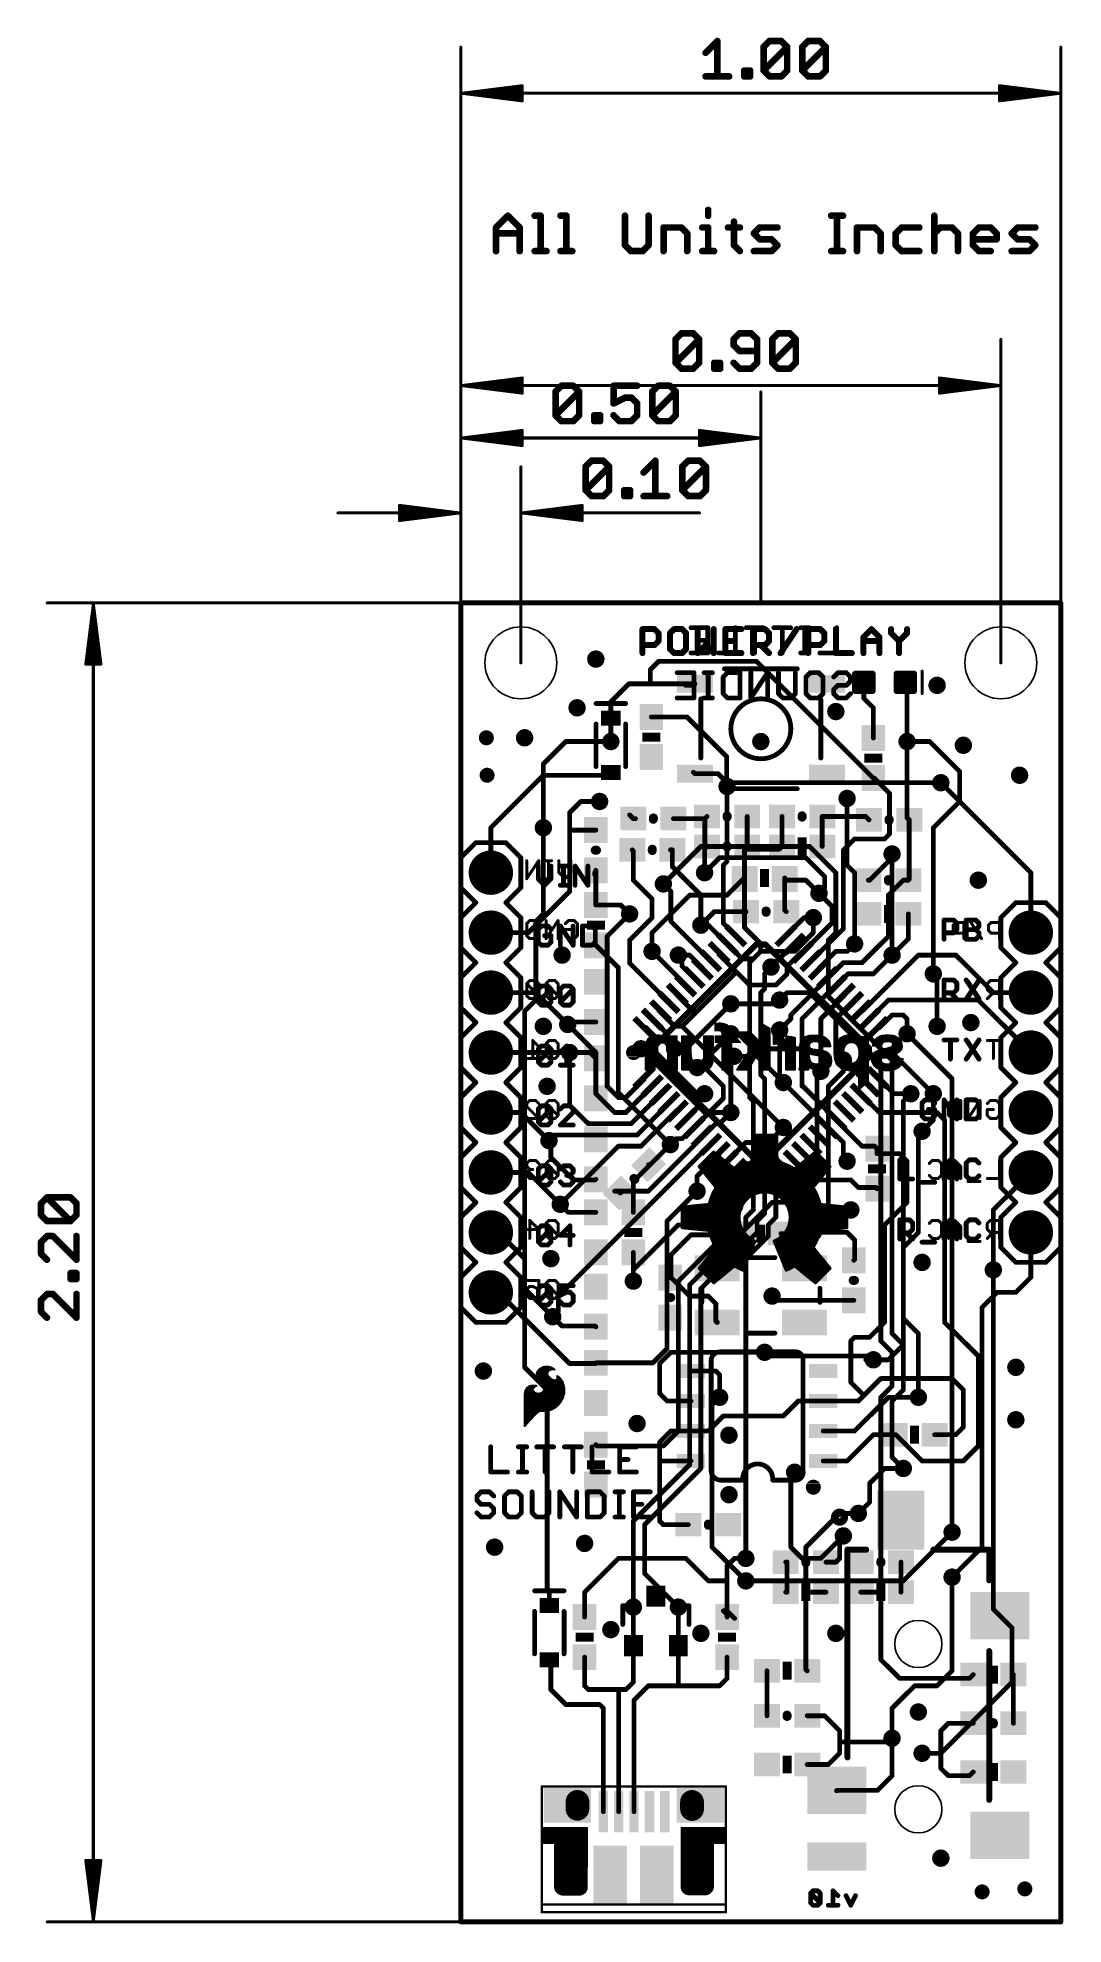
# Model space of a CAD drawing. Extents: x -17.9 to 25.5, y -0.1 to 79.8.
import ezdxf

# ---------------------------------------------------------------- set-up
doc = ezdxf.new("R2010")
doc.units = 0
for name, color, linetype in [('1', 12, 'CONTINUOUS'), ('16', 132, 'CONTINUOUS'), ('17', 110, 'CONTINUOUS'), ('18', 110, 'CONTINUOUS'), ('20', 53, 'CONTINUOUS'), ('21', 41, 'CONTINUOUS'), ('22', 40, 'CONTINUOUS'), ('47', 253, 'CONTINUOUS')]:
    doc.layers.add(name, color=color, linetype=linetype)

# ---------------------------------------------------------------- blocks, each defined once
blk = doc.blocks.new('RECT')
blk.add_solid([(-0.5, -0.5), (0.5, -0.5), (-0.5, 0.5), (0.5, 0.5)])
blk = doc.blocks.new('RECT160000X160000R30')
at = {"const_width": 0.15}
blk.add_lwpolyline([(0.425, -0.35), (0.425, 0.35, 0.4142), (0.35, 0.425), (-0.35, 0.425, 0.4142), (-0.425, 0.35), (-0.425, -0.35, 0.4142), (-0.35, -0.425), (0.35, -0.425, 0.4142)], format="xyb", close=True, dxfattribs=at)
blk.add_solid([(-0.3754, -0.3754), (0.3754, -0.3754), (-0.3754, 0.3754), (0.3754, 0.3754)])
blk = doc.blocks.new('PIE')
at = {"const_width": 0.5}
blk.add_lwpolyline([(0, -0.25, 1), (0, 0.25, 1), (0, -0.25)], format="xyb", dxfattribs=at)
blk = doc.blocks.new('RECT336000X224000R100')
at = {"const_width": 0.7}
blk.add_lwpolyline([(0.7, 0), (0.7, 0, 0.4142), (0.35, 0.35), (-0.35, 0.35, 0.4142), (-0.7, 0), (-0.7, 0, 0.4142), (-0.35, -0.35), (0.35, -0.35, 0.4142)], format="xyb", close=True, dxfattribs=at)
blk.add_solid([(-0.3754, -0.0254), (0.3754, -0.0254), (-0.3754, 0.0254), (0.3754, 0.0254)])
blk = doc.blocks.new('RECT208000X160000R100')
at = {"const_width": 0.5}
blk.add_lwpolyline([(0.4, 0), (0.4, 0, 0.4142), (0.15, 0.25), (-0.15, 0.25, 0.4142), (-0.4, 0), (-0.4, 0, 0.4142), (-0.15, -0.25), (0.15, -0.25, 0.4142)], format="xyb", close=True, dxfattribs=at)
blk.add_solid([(-0.1754, -0.0254), (0.1754, -0.0254), (-0.1754, 0.0254), (0.1754, 0.0254)])
blk = doc.blocks.new('RECT240000X176000R100')
at = {"const_width": 0.55}
blk.add_lwpolyline([(0.475, 0), (0.475, 0, 0.4142), (0.2, 0.275), (-0.2, 0.275, 0.4142), (-0.475, 0), (-0.475, 0, 0.4142), (-0.2, -0.275), (0.2, -0.275, 0.4142)], format="xyb", close=True, dxfattribs=at)
blk.add_solid([(-0.2254, -0.0254), (0.2254, -0.0254), (-0.2254, 0.0254), (0.2254, 0.0254)])
blk = doc.blocks.new('ROUNDP')
at = {"const_width": 0.5}
blk.add_lwpolyline([(0, -0.25, 1), (0, 0.25, 1), (0, -0.25)], format="xyb", dxfattribs=at)
blk = doc.blocks.new('ROUNDV')
at = {"const_width": 0.5}
blk.add_lwpolyline([(0, -0.25, 1), (0, 0.25, 1), (0, -0.25)], format="xyb", dxfattribs=at)

msp = doc.modelspace()

# ---------------------------------------------------------------- linework, layer by layer
at = {"layer": '1'}
for points, const_width in [([(0.0445, 55.88, 1), (-0.0445, 55.88)], 0.0889), ([(0, 55.9245, 1), (0, 55.8356)], 0.0889), ([(25.4445, 55.88, 1), (25.3556, 55.88)], 0.0889), ([(25.4, 55.8356, 1), (25.4, 55.9245)], 0.0889), ([(8.0708, 53.05, 1), (7.9692, 53.05)], 0.1016), ([(7.9841, 53.0859, 1), (8.0559, 53.0141)], 0.1016), ([(8.37, 53.4508, 1), (8.37, 53.3492)], 0.1016), ([(8.4059, 53.3641, 1), (8.3341, 53.4359)], 0.1016), ([(12.5559, 53.4359, 1), (12.4841, 53.3641)], 0.1016), ([(12.52, 53.3492, 1), (12.52, 53.4508)], 0.1016), ([(18.942, 52.8638, 1), (18.8405, 52.8638)], 0.1016), ([(7.112, 52.5018, 1), (7.112, 52.4002)], 0.1016), ([(7.1479, 52.4151, 1), (7.0761, 52.4869)], 0.1016), ([(8.02, 52.5018, 1), (8.02, 52.4002)], 0.1016), ([(7.9692, 52.451, 1), (8.0708, 52.451)], 0.1016), ([(8.02, 52.4002, 1), (8.02, 52.5018)], 0.1016), ([(9.8784, 52.5504, 1), (9.8066, 52.4786)], 0.1016), ([(9.8701, 52.4151, 1), (9.9419, 52.4869)], 0.1016), ([(9.906, 52.4002, 1), (9.906, 52.5018)], 0.1016), ([(13.469, 52.5018, 1), (13.469, 52.4002)], 0.1016), ([(13.5052, 52.4869, 1), (13.4333, 52.4151)], 0.1016), ([(13.4331, 52.4151, 1), (13.5049, 52.4869)], 0.1016), ([(13.4693, 52.4002, 1), (13.4693, 52.5018)], 0.1016), ([(17.1125, 52.5145, 1), (17.011, 52.5145)], 0.1016), ([(6.4008, 51.689, 1), (6.2992, 51.689)], 0.1016), ([(6.3141, 51.7249, 1), (6.3859, 51.6531)], 0.1016), ([(6.3859, 51.1534, 1), (6.3141, 51.0816)], 0.1016), ([(6.4008, 51.1175, 1), (6.2992, 51.1175)], 0.1016), ([(6.2992, 51.1175, 1), (6.4008, 51.1175)], 0.1016), ([(17.0977, 51.8717, 1), (17.0258, 51.7998)], 0.1016), ([(17.011, 51.8358, 1), (17.1125, 51.8358)], 0.1016), ([(17.5133, 51.435, 1), (17.4117, 51.435)], 0.1016), ([(17.4266, 51.3991, 1), (17.4984, 51.4709)], 0.1016), ([(6.4008, 50.9975, 1), (6.2992, 50.9975)], 0.1016), ([(6.2992, 50.9975, 1), (6.4008, 50.9975)], 0.1016), ([(6.4728, 50.9228, 1), (6.5447, 50.9947)], 0.1016), ([(8.0645, 51.0976, 1), (8.0645, 50.996)], 0.1016), ([(9.6092, 51.0827, 1), (9.5373, 51.0108)], 0.1016), ([(9.5732, 50.996, 1), (9.5732, 51.0976)], 0.1016), ([(6.2992, 50.0063, 1), (6.4008, 50.0063)], 0.1016), ([(17.4117, 50.1578, 1), (17.5133, 50.1578)], 0.1016), ([(18.942, 50.0063, 1), (18.8405, 50.0063)], 0.1016), ([(18.8405, 50.0063, 1), (18.942, 50.0063)], 0.1016), ([(6.3859, 48.6616, 1), (6.3141, 48.7334)], 0.1016), ([(9.8784, 48.7404, 1), (9.8066, 48.6686)], 0.1016), ([(11.3008, 49.37, 1), (11.1992, 49.37)], 0.1016), ([(11.2141, 49.3341, 1), (11.2859, 49.4059)], 0.1016), ([(3.4925, 48.6283, 1), (3.4925, 48.5267)], 0.1016), ([(3.5284, 48.5416, 1), (3.4566, 48.6134)], 0.1016), ([(6.1941, 48.6134, 1), (6.2659, 48.5416)], 0.1016), ([(6.23, 48.5267, 1), (6.23, 48.6283)], 0.1016), ([(9.906, 48.6918, 1), (9.906, 48.5902)], 0.1016), ([(9.8701, 48.6051, 1), (9.9419, 48.6769)], 0.1016), ([(10.9262, 48.6769, 1), (10.8543, 48.6051)], 0.1016), ([(10.8902, 48.5902, 1), (10.8902, 48.6918)], 0.1016), ([(11.2859, 48.1584, 1), (11.2141, 48.0866)], 0.1016), ([(11.1992, 48.1225, 1), (11.3008, 48.1225)], 0.1016), ([(11.3221, 48.26, 1), (11.2204, 48.26)], 0.1016), ([(11.3221, 48.1013, 1), (11.2204, 48.1013)], 0.1016), ([(11.2204, 48.1013, 1), (11.3221, 48.1013)], 0.1016), ([(11.2353, 48.2241, 1), (11.3072, 48.2959)], 0.1016), ([(11.2353, 48.0653, 1), (11.3072, 48.1372)], 0.1016), ([(17.4625, 48.5086, 1), (17.4625, 48.407)], 0.1016), ([(17.4266, 48.4218, 1), (17.4984, 48.4937)], 0.1016), ([(17.5384, 48.4937, 1), (17.4666, 48.4218)], 0.1016), ([(17.5025, 48.407, 1), (17.5025, 48.5086)], 0.1016), ([(20.3559, 48.2959, 1), (20.2841, 48.2241)], 0.1016), ([(16.402, 47.595, 1), (16.3005, 47.595)], 0.1016), ([(18.1983, 47.8128, 1), (18.0967, 47.8128)], 0.1016), ([(18.1116, 47.7768, 1), (18.1834, 47.8487)], 0.1016), ([(1.3208, 46.355, 1), (1.2192, 46.355)], 0.1016), ([(1.2341, 46.3909, 1), (1.3059, 46.3191)], 0.1016), ([(3.5433, 46.355, 1), (3.4417, 46.355)], 0.1016), ([(7.1797, 46.9324, 1), (7.1078, 46.8606)], 0.1016), ([(7.2638, 46.7764, 1), (7.3357, 46.7046)], 0.1016), ([(7.2998, 46.7913, 1), (7.2998, 46.6897)], 0.1016), ([(7.2638, 46.7046, 1), (7.3357, 46.7764)], 0.1016), ([(7.3384, 46.7073, 1), (7.2666, 46.7792)], 0.1016), ([(7.3933, 46.6897, 1), (7.3933, 46.7913)], 0.1016), ([(8.9998, 46.7913, 1), (8.9998, 46.6897)], 0.1016), ([(10.3813, 46.7405, 1), (10.2797, 46.7405)], 0.1016), ([(10.2946, 46.7764, 1), (10.3664, 46.7046)], 0.1016), ([(10.3305, 46.6897, 1), (10.3305, 46.7913)], 0.1016), ([(10.4572, 46.7953, 1), (10.3853, 46.8672)], 0.1016), ([(12.1721, 46.8313, 1), (12.0704, 46.8313)], 0.1016), ([(13.6471, 46.8313, 1), (13.5455, 46.8313)], 0.1016), ([(15.3471, 46.8313, 1), (15.2454, 46.8313)], 0.1016), ([(15.2963, 46.8821, 1), (15.2963, 46.7805)], 0.1016), ([(16.3513, 46.8821, 1), (16.3513, 46.7805)], 0.1016), ([(16.3005, 46.8313, 1), (16.402, 46.8313)], 0.1016), ([(16.3513, 46.7805, 1), (16.3513, 46.8821)], 0.1016), ([(17.1734, 46.8672, 1), (17.1016, 46.7953)], 0.1016), ([(17.1375, 46.7805, 1), (17.1375, 46.8821)], 0.1016), ([(17.2441, 46.6528, 1), (17.3159, 46.7247)], 0.1016), ([(18.9272, 46.8134, 1), (18.8553, 46.7416)], 0.1016), ([(18.8405, 46.7775, 1), (18.942, 46.7775)], 0.1016), ([(19.0308, 46.6887, 1), (18.9292, 46.6887)], 0.1016), ([(18.9441, 46.6528, 1), (19.0159, 46.7247)], 0.1016), ([(10.3696, 45.4588, 1), (10.2679, 45.4588)], 0.1016), ([(10.3664, 45.6879, 1), (10.2946, 45.6161)], 0.1016), ([(10.2797, 45.652, 1), (10.3813, 45.652)], 0.1016), ([(10.4572, 45.5253, 1), (10.3853, 45.5972)], 0.1016), ([(10.3853, 45.5253, 1), (10.4572, 45.5972)], 0.1016), ([(12.0704, 45.5613, 1), (12.1721, 45.5613)], 0.1016), ([(12.1572, 45.5253, 1), (12.0853, 45.5972)], 0.1016), ([(13.5455, 45.5613, 1), (13.6471, 45.5613)], 0.1016), ([(13.6322, 45.5253, 1), (13.5603, 45.5972)], 0.1016), ([(15.2454, 45.5613, 1), (15.3471, 45.5613)], 0.1016), ([(16.6687, 45.9296, 1), (16.6687, 45.828)], 0.1016), ([(16.7047, 45.8428, 1), (16.6328, 45.9147)], 0.1016), ([(17.9028, 45.9147, 1), (17.9747, 45.8428)], 0.1016), ([(17.9388, 45.828, 1), (17.9388, 45.9296)], 0.1016), ([(18.0967, 46.0875, 1), (18.1983, 46.0875)], 0.1016), ([(18.1834, 46.0516, 1), (18.1116, 46.1234)], 0.1016), ([(7.2899, 45.4529, 1), (7.2181, 45.3811)], 0.1016), ([(7.3533, 45.3685, 1), (7.2517, 45.3685)], 0.1016), ([(7.2666, 45.3326, 1), (7.3384, 45.4044)], 0.1016), ([(8.8755, 45.4678, 1), (8.8755, 45.3662)], 0.1016), ([(9.0048, 45.417, 1), (8.9032, 45.417)], 0.1016), ([(8.9899, 44.7394, 1), (8.9181, 44.6676)], 0.1016), ([(8.954, 45.3662, 1), (8.954, 45.4678)], 0.1016), ([(10.2828, 45.4947, 1), (10.3547, 45.4228)], 0.1016), ([(11.1633, 44.7675, 1), (11.0617, 44.7675)], 0.1016), ([(11.0766, 44.8034, 1), (11.1484, 44.7316)], 0.1016), ([(11.2204, 44.9263, 1), (11.3221, 44.9263)], 0.1016), ([(11.3072, 44.8903, 1), (11.2353, 44.9622)], 0.1016), ([(11.9728, 45.4847, 1), (12.0447, 45.4128)], 0.1016), ([(12.0596, 45.4488, 1), (11.958, 45.4488)], 0.1016), ([(12.0088, 45.4996, 1), (12.0088, 45.398)], 0.1016), ([(13.4478, 45.4847, 1), (13.5197, 45.4128)], 0.1016), ([(13.4838, 45.398, 1), (13.4838, 45.4996)], 0.1016), ([(16.2433, 45.4025, 1), (16.1417, 45.4025)], 0.1016), ([(16.1566, 45.4384, 1), (16.2284, 45.3666)], 0.1016), ([(18.3071, 45.2438, 1), (18.2055, 45.2438)], 0.1016), ([(18.2055, 45.085, 1), (18.3071, 45.085)], 0.1016), ([(18.2922, 45.0491, 1), (18.2203, 45.1209)], 0.1016), ([(1.2192, 44.45, 1), (1.3208, 44.45)], 0.1016), ([(7.3384, 44.1684, 1), (7.2666, 44.0966)], 0.1016), ([(7.2517, 44.1325, 1), (7.3533, 44.1325)], 0.1016), ([(8.6084, 44.0097, 1), (8.5366, 43.9378)], 0.1016), ([(8.6084, 44.0097, 1), (8.5366, 43.9378)], 0.1016), ([(8.5581, 43.9163, 1), (8.6299, 43.9882)], 0.1016), ([(8.9032, 44.7035, 1), (9.0048, 44.7035)], 0.1016), ([(10.2679, 44.45, 1), (10.3696, 44.45)], 0.1016), ([(12.0596, 44.1325, 1), (11.958, 44.1325)], 0.1016), ([(11.958, 44.1325, 1), (12.0596, 44.1325)], 0.1016), ([(13.7088, 44.1833, 1), (13.7088, 44.0817)], 0.1016), ([(14.6409, 44.1684, 1), (14.5691, 44.0966)], 0.1016), ([(14.605, 44.0817, 1), (14.605, 44.1833)], 0.1016), ([(17.2475, 44.1833, 1), (17.2475, 44.0817)], 0.1016), ([(17.2678, 44.1684, 1), (17.3397, 44.0966)], 0.1016), ([(17.3038, 44.0817, 1), (17.3038, 44.1833)], 0.1016), ([(18.7325, 44.1833, 1), (18.7325, 44.0817)], 0.1016), ([(18.7684, 44.0966, 1), (18.6966, 44.1684)], 0.1016), ([(18.9116, 44.1684, 1), (18.9834, 44.0966)], 0.1016), ([(18.9292, 44.165, 1), (19.0308, 44.165)], 0.1016), ([(19.0159, 44.1291, 1), (18.9441, 44.2009)], 0.1016), ([(18.9475, 44.0817, 1), (18.9475, 44.1833)], 0.1016), ([(24.1808, 44.45, 1), (24.0792, 44.45)], 0.1016), ([(24.0941, 44.4141, 1), (24.1659, 44.4859)], 0.1016), ([(8.1471, 43.3388, 1), (8.0454, 43.3388)], 0.1016), ([(8.0603, 43.3028, 1), (8.1322, 43.3747)], 0.1016), ([(8.9408, 43.6563, 1), (8.8392, 43.6563)], 0.1016), ([(8.8541, 43.6203, 1), (8.9259, 43.6922)], 0.1016), ([(10.2108, 43.4975, 1), (10.1092, 43.4975)], 0.1016), ([(10.1241, 43.4616, 1), (10.1959, 43.5334)], 0.1016), ([(15.1965, 43.6128, 1), (15.1247, 43.541)], 0.1016), ([(15.1247, 43.541, 1), (15.1965, 43.6128)], 0.1016), ([(18.1483, 43.4975, 1), (18.0467, 43.4975)], 0.1016), ([(18.0616, 43.5334, 1), (18.1334, 43.4616)], 0.1016), ([(3.2258, 42.3863, 1), (3.1242, 42.3863)], 0.1016), ([(3.1391, 42.4222, 1), (3.2109, 42.3503)], 0.1016), ([(3.4417, 42.7037, 1), (3.5433, 42.7037)], 0.1016), ([(3.5284, 42.6678, 1), (3.4566, 42.7397)], 0.1016), ([(7.1797, 42.6678, 1), (7.1078, 42.7397)], 0.1016), ([(8.0454, 42.545, 1), (8.1471, 42.545)], 0.1016), ([(8.1322, 42.5091, 1), (8.0603, 42.5809)], 0.1016), ([(8.9259, 42.4222, 1), (8.8541, 42.3503)], 0.1016), ([(8.8392, 42.3863, 1), (8.9408, 42.3863)], 0.1016), ([(11.1484, 42.3425, 1), (11.0766, 42.2707)], 0.1016), ([(14.5259, 42.5958, 1), (14.5259, 42.4942)], 0.1016), ([(14.5618, 42.5091, 1), (14.49, 42.5809)], 0.1016), ([(14.9225, 42.4942, 1), (14.9225, 42.5958)], 0.1016), ([(15.7671, 43.0213, 1), (15.6654, 43.0213)], 0.1016), ([(15.6654, 42.3211, 1), (15.7671, 42.3211)], 0.1016), ([(15.6803, 42.9853, 1), (15.7522, 43.0572)], 0.1016), ([(15.7522, 42.2852, 1), (15.6803, 42.357)], 0.1016), ([(18.9983, 42.7037, 1), (18.8967, 42.7037)], 0.1016), ([(6.1553, 41.7872, 1), (6.2272, 41.7153)], 0.1016), ([(6.242, 41.7512, 1), (6.1405, 41.7512)], 0.1016), ([(7.1078, 41.6284, 1), (7.1797, 41.5566)], 0.1016), ([(7.1946, 41.5925, 1), (7.093, 41.5925)], 0.1016), ([(10.16, 42.2783, 1), (10.16, 42.1767)], 0.1016), ([(10.1092, 42.2275, 1), (10.2108, 42.2275)], 0.1016), ([(10.5134, 42.2634, 1), (10.4416, 42.1916)], 0.1016), ([(10.4775, 42.1767, 1), (10.4775, 42.2783)], 0.1016), ([(11.0617, 42.3066, 1), (11.1633, 42.3066)], 0.1016), ([(11.6034, 41.7438, 1), (11.6753, 41.8157)], 0.1016), ([(12.0447, 42.1609, 1), (11.9728, 42.0891)], 0.1016), ([(11.958, 42.125, 1), (12.0596, 42.125)], 0.1016), ([(13.7247, 41.8157, 1), (13.7966, 41.7438)], 0.1016), ([(16.1417, 42.0688, 1), (16.2433, 42.0688)], 0.1016), ([(16.2284, 42.0328, 1), (16.1566, 42.1047)], 0.1016), ([(18.0467, 41.7512, 1), (18.1483, 41.7512)], 0.1016), ([(18.1334, 41.7153, 1), (18.0616, 41.7872)], 0.1016), ([(18.8967, 41.6487, 1), (18.9983, 41.6487)], 0.1016), ([(18.9834, 41.6128, 1), (18.9116, 41.6847)], 0.1016), ([(24.0792, 41.91, 1), (24.1808, 41.91)], 0.1016), ([(8.1322, 41.1522, 1), (8.0603, 41.0803)], 0.1016), ([(9.2434, 40.9934, 1), (9.1716, 40.9216)], 0.1016), ([(9.2075, 41.0083, 1), (9.2075, 40.9067)], 0.1016), ([(9.4171, 40.7988, 1), (9.3155, 40.7988)], 0.1016), ([(9.3303, 40.7628, 1), (9.4022, 40.8347)], 0.1016), ([(9.7197, 40.9934, 1), (9.6478, 40.9216)], 0.1016), ([(9.6837, 40.9067, 1), (9.6837, 41.0083)], 0.1016), ([(10.5572, 40.7699, 1), (10.5572, 40.6683)], 0.1016), ([(10.5212, 40.6832, 1), (10.5931, 40.755)], 0.1016), ([(10.5787, 40.6683, 1), (10.5787, 40.7699)], 0.1016), ([(10.983, 41.0726, 1), (10.8814, 41.0726)], 0.1016), ([(10.9682, 41.0149, 1), (10.8963, 40.9431)], 0.1016), ([(10.8814, 40.979, 1), (10.983, 40.979)], 0.1016), ([(11.2788, 41.477, 1), (11.2788, 41.3754)], 0.1016), ([(11.3217, 41.4621, 1), (11.2499, 41.3903)], 0.1016), ([(11.2429, 41.3903, 1), (11.3147, 41.4621)], 0.1016), ([(11.2858, 41.3754, 1), (11.2858, 41.477)], 0.1016), ([(11.7983, 40.9645, 1), (11.6967, 40.9645)], 0.1016), ([(11.7834, 40.9934, 1), (11.7116, 40.9216)], 0.1016), ([(11.6967, 40.9575, 1), (11.7983, 40.9575)], 0.1016), ([(11.7116, 40.9286, 1), (11.7834, 41.0004)], 0.1016), ([(11.9063, 40.8496, 1), (11.9063, 40.748)], 0.1016), ([(11.8703, 40.7628, 1), (11.9422, 40.8347)], 0.1016), ([(12.3466, 40.8347, 1), (12.4184, 40.7628)], 0.1016), ([(12.3825, 40.748, 1), (12.3825, 40.8496)], 0.1016), ([(12.7508, 41.4338, 1), (12.6492, 41.4338)], 0.1016), ([(12.6492, 41.1163, 1), (12.7508, 41.1163)], 0.1016), ([(12.6641, 41.3978, 1), (12.7359, 41.4697)], 0.1016), ([(12.7359, 41.0803, 1), (12.6641, 41.1522)], 0.1016), ([(14.0955, 41.47, 1), (14.0955, 41.3684)], 0.1016), ([(14.1314, 41.3833, 1), (14.0595, 41.4551)], 0.1016), ([(14.165, 41.4262, 1), (14.0634, 41.4262)], 0.1016), ([(14.0634, 41.4192, 1), (14.165, 41.4192)], 0.1016), ([(14.1142, 41.3684, 1), (14.1142, 41.47)], 0.1016), ([(14.4026, 41.1234, 1), (14.4026, 41.0218)], 0.1016), ([(14.4386, 41.0367, 1), (14.3667, 41.1086)], 0.1016), ([(14.4318, 41.1086, 1), (14.5037, 41.0367)], 0.1016), ([(14.4678, 41.0218, 1), (14.4678, 41.1234)], 0.1016), ([(14.8213, 40.7699, 1), (14.8213, 40.6683)], 0.1016), ([(14.8069, 40.755, 1), (14.8788, 40.6832)], 0.1016), ([(14.8428, 40.6683, 1), (14.8428, 40.7699)], 0.1016), ([(15.875, 41.1671, 1), (15.875, 41.0654)], 0.1016), ([(15.9109, 41.0803, 1), (15.8391, 41.1522)], 0.1016), ([(16.3153, 41.1522, 1), (16.3872, 41.0803)], 0.1016), ([(16.3513, 41.0654, 1), (16.3513, 41.1671)], 0.1016), ([(16.7047, 41.3978, 1), (16.6328, 41.4697)], 0.1016), ([(18.2203, 40.9934, 1), (18.2922, 40.9216)], 0.1016), ([(18.2922, 40.9216, 1), (18.2203, 40.9934)], 0.1016), ([(19.3675, 41.0083, 1), (19.3675, 40.9067)], 0.1016), ([(19.4034, 40.9216, 1), (19.3316, 40.9934)], 0.1016), ([(20.9909, 40.9934, 1), (20.9191, 40.9216)], 0.1016), ([(20.955, 40.9067, 1), (20.955, 41.0083)], 0.1016), ([(7.1797, 40.6544, 1), (7.1078, 40.5826)], 0.1016), ([(7.093, 40.6185, 1), (7.1946, 40.6185)], 0.1016), ([(9.4022, 40.5172, 1), (9.3303, 40.4453)], 0.1016), ([(9.3155, 40.4813, 1), (9.4171, 40.4813)], 0.1016), ([(9.8355, 40.0628, 1), (9.8355, 39.9612)], 0.1016), ([(9.7996, 39.9761, 1), (9.8714, 40.0479)], 0.1016), ([(9.8716, 39.9612, 1), (9.8716, 40.0628)], 0.1016), ([(10.2759, 40.4161, 1), (10.1743, 40.4161)], 0.1016), ([(10.1743, 40.3655, 1), (10.2759, 40.3655)], 0.1016), ([(10.1892, 40.3802, 1), (10.261, 40.452)], 0.1016), ([(11.704, 40.279, 1), (11.6322, 40.2072)], 0.1016), ([(11.704, 40.2072, 1), (11.6322, 40.279)], 0.1016), ([(11.6322, 40.2072, 1), (11.704, 40.279)], 0.1016), ([(13.0916, 40.4872, 1), (13.1634, 40.4153)], 0.1016), ([(13.7753, 40.5172, 1), (13.8472, 40.4453)], 0.1016), ([(13.8621, 40.4813, 1), (13.7605, 40.4813)], 0.1016), ([(13.7605, 40.1638, 1), (13.8621, 40.1638)], 0.1016), ([(13.8472, 40.1278, 1), (13.7753, 40.1997)], 0.1016), ([(15.2257, 40.4161, 1), (15.1241, 40.4161)], 0.1016), ([(15.139, 40.452, 1), (15.2108, 40.3802)], 0.1016), ([(15.1241, 40.3655, 1), (15.2257, 40.3655)], 0.1016), ([(15.5284, 40.0628, 1), (15.5284, 39.9612)], 0.1016), ([(15.5792, 40.012, 1), (15.4776, 40.012)], 0.1016), ([(15.4776, 39.9759, 1), (15.5792, 39.9759)], 0.1016), ([(15.5643, 39.94, 1), (15.4925, 40.0118)], 0.1016), ([(15.5286, 40.0479, 1), (15.6004, 39.9761)], 0.1016), ([(15.5645, 39.9612, 1), (15.5645, 40.0628)], 0.1016), ([(16.1925, 40.6908, 1), (16.1925, 40.5892)], 0.1016), ([(16.2284, 40.6041, 1), (16.1566, 40.6759)], 0.1016), ([(16.3873, 40.2146, 1), (16.3873, 40.1129)], 0.1016), ([(16.4232, 40.1278, 1), (16.3514, 40.1997)], 0.1016), ([(16.9503, 40.6759, 1), (17.0222, 40.6041)], 0.1016), ([(16.9863, 40.5892, 1), (16.9863, 40.6908)], 0.1016), ([(17.4266, 40.1997, 1), (17.4984, 40.1278)], 0.1016), ([(17.4625, 40.1129, 1), (17.4625, 40.2146)], 0.1016), ([(9.2004, 39.2902, 1), (9.1285, 39.2184)], 0.1016), ([(9.2153, 39.3049, 1), (9.1137, 39.3049)], 0.1016), ([(9.1137, 39.2543, 1), (9.2153, 39.2543)], 0.1016), ([(9.5688, 39.6945, 1), (9.4672, 39.6945)], 0.1016), ([(9.4672, 39.6584, 1), (9.5688, 39.6584)], 0.1016), ([(9.4821, 39.6586, 1), (9.5539, 39.7304)], 0.1016), ([(12.2238, 39.7383, 1), (12.2238, 39.6367)], 0.1016), ([(12.1878, 39.6516, 1), (12.2597, 39.7234)], 0.1016), ([(13.2991, 39.7234, 1), (13.3709, 39.6516)], 0.1016), ([(13.335, 39.6367, 1), (13.335, 39.7383)], 0.1016), ([(15.8459, 39.7092, 1), (15.8459, 39.6076)], 0.1016), ([(15.8818, 39.6225, 1), (15.81, 39.6943)], 0.1016), ([(15.9328, 39.6945, 1), (15.8312, 39.6945)], 0.1016), ([(15.8461, 39.6943, 1), (15.9179, 39.6225)], 0.1016), ([(15.8312, 39.6584, 1), (15.9328, 39.6584)], 0.1016), ([(15.882, 39.6076, 1), (15.882, 39.7092)], 0.1016), ([(16.2863, 39.3049, 1), (16.1847, 39.3049)], 0.1016), ([(16.1847, 39.2543, 1), (16.2863, 39.2543)], 0.1016), ([(16.2715, 39.2184, 1), (16.1996, 39.2902)], 0.1016), ([(22.5425, 39.4208, 1), (22.5425, 39.3192)], 0.1016), ([(22.5066, 39.3341, 1), (22.5784, 39.4059)], 0.1016), ([(24.13, 39.3192, 1), (24.13, 39.4208)], 0.1016), ([(2.7496, 38.5763, 1), (2.6479, 38.5763)], 0.1016), ([(2.6628, 38.6122, 1), (2.7347, 38.5403)], 0.1016), ([(3.1242, 39.0525, 1), (3.2258, 39.0525)], 0.1016), ([(3.2109, 39.0166, 1), (3.1391, 39.0884)], 0.1016), ([(8.3922, 38.6486, 1), (8.3922, 38.547)], 0.1016), ([(8.4933, 38.5686, 1), (8.4214, 38.4967)], 0.1016), ([(8.5082, 38.5978, 1), (8.4066, 38.5978)], 0.1016), ([(8.4066, 38.5326, 1), (8.5082, 38.5326)], 0.1016), ([(8.4574, 38.547, 1), (8.4574, 38.6486)], 0.1016), ([(8.775, 38.9154, 1), (8.8468, 38.9872)], 0.1016), ([(9.8425, 38.6271, 1), (9.8425, 38.5254)], 0.1016), ([(9.8066, 38.5403, 1), (9.8784, 38.6122)], 0.1016), ([(9.9653, 38.6122, 1), (10.0372, 38.5403)], 0.1016), ([(10.0372, 38.5403, 1), (9.9653, 38.6122)], 0.1016), ([(10.0013, 38.5254, 1), (10.0013, 38.6271)], 0.1016), ([(11.43, 38.9446, 1), (11.43, 38.843)], 0.1016), ([(13.2991, 38.9297, 1), (13.3709, 38.8578)], 0.1016), ([(13.335, 38.843, 1), (13.335, 38.9446)], 0.1016), ([(13.5297, 39.0166, 1), (13.4578, 39.0884)], 0.1016), ([(14.0208, 38.4175, 1), (13.9192, 38.4175)], 0.1016), ([(13.9341, 38.4534, 1), (14.0059, 38.3816)], 0.1016), ([(16.5676, 39.0021, 1), (16.5676, 38.9005)], 0.1016), ([(16.6035, 38.9154, 1), (16.5316, 38.9872)], 0.1016), ([(16.5891, 38.9005, 1), (16.5891, 39.0021)], 0.1016), ([(16.9426, 38.6486, 1), (16.9426, 38.547)], 0.1016), ([(16.9718, 38.6337, 1), (17.0437, 38.5618)], 0.1016), ([(17.0078, 38.547, 1), (17.0078, 38.6486)], 0.1016), ([(18.0975, 39.1033, 1), (18.0975, 39.0017)], 0.1016), ([(18.1334, 39.0166, 1), (18.0616, 39.0884)], 0.1016), ([(18.2563, 38.4683, 1), (18.2563, 38.3667)], 0.1016), ([(18.2922, 38.3816, 1), (18.2203, 38.4534)], 0.1016), ([(18.7684, 38.4534, 1), (18.6966, 38.3816)], 0.1016), ([(18.7325, 38.3667, 1), (18.7325, 38.4683)], 0.1016), ([(21.9434, 39.0884, 1), (21.8716, 39.0166)], 0.1016), ([(21.9075, 39.0017, 1), (21.9075, 39.1033)], 0.1016), ([(4.5603, 38.0565, 1), (4.4885, 37.9847)], 0.1016), ([(7.7356, 37.9772, 1), (7.6637, 37.9053)], 0.1016), ([(7.7503, 37.9415, 1), (7.7503, 37.8399)], 0.1016), ([(7.7143, 37.8547, 1), (7.7862, 37.9266)], 0.1016), ([(7.8653, 37.9266, 1), (7.7934, 37.8547)], 0.1016), ([(7.8293, 37.8399, 1), (7.8293, 37.9415)], 0.1016), ([(8.1038, 38.295, 1), (8.1038, 38.1934)], 0.1016), ([(8.1467, 38.2801, 1), (8.0749, 38.2083)], 0.1016), ([(8.1108, 38.1934, 1), (8.1108, 38.295)], 0.1016), ([(8.3058, 37.465, 1), (8.2042, 37.465)], 0.1016), ([(8.7821, 37.6238, 1), (8.6805, 37.6238)], 0.1016), ([(8.6953, 37.5878, 1), (8.7672, 37.6597)], 0.1016), ([(9.0488, 37.9921, 1), (9.0488, 37.8905)], 0.1016), ([(9.0128, 37.9053, 1), (9.0847, 37.9772)], 0.1016), ([(9.4022, 37.9772, 1), (9.3303, 37.9053)], 0.1016), ([(9.3303, 37.9772, 1), (9.4022, 37.9053)], 0.1016), ([(9.3663, 37.8905, 1), (9.3663, 37.9921)], 0.1016), ([(11.43, 37.6746, 1), (11.43, 37.5729)], 0.1016), ([(12.2597, 37.6597, 1), (12.1878, 37.5878)], 0.1016), ([(12.2238, 37.5729, 1), (12.2238, 37.6746)], 0.1016), ([(13.4578, 37.8184, 1), (13.5297, 37.7466)], 0.1016), ([(13.9192, 38.2587, 1), (14.0208, 38.2587)], 0.1016), ([(14.0059, 38.2228, 1), (13.9341, 38.2947)], 0.1016), ([(14.4103, 38.2947, 1), (14.4822, 38.2228)], 0.1016), ([(14.4971, 38.2587, 1), (14.3955, 38.2587)], 0.1016), ([(15.2908, 38.2587, 1), (15.1892, 38.2587)], 0.1016), ([(15.2041, 38.2947, 1), (15.2759, 38.2228)], 0.1016), ([(15.9258, 38.2587, 1), (15.8242, 38.2587)], 0.1016), ([(15.8391, 38.2947, 1), (15.9109, 38.2228)], 0.1016), ([(17.347, 38.2512, 1), (17.2454, 38.2512)], 0.1016), ([(17.2603, 38.2871, 1), (17.3321, 38.2153)], 0.1016), ([(17.2454, 38.2442, 1), (17.347, 38.2442)], 0.1016), ([(17.6497, 37.9415, 1), (17.6497, 37.8399)], 0.1016), ([(17.6935, 37.9266, 1), (17.7653, 37.8547)], 0.1016), ([(17.7294, 37.8399, 1), (17.7294, 37.9415)], 0.1016), ([(18.942, 38.2587, 1), (18.8405, 38.2587)], 0.1016), ([(18.8405, 37.6238, 1), (18.942, 37.6238)], 0.1016), ([(18.8553, 38.2228, 1), (18.9272, 38.2947)], 0.1016), ([(4.6545, 36.83, 1), (4.553, 36.83)], 0.1016), ([(5.7658, 36.83, 1), (5.6642, 36.83)], 0.1016), ([(5.6791, 36.7941, 1), (5.7509, 36.8659)], 0.1016), ([(7.6559, 37.0247, 1), (7.5841, 36.9528)], 0.1016), ([(7.7788, 36.8808, 1), (7.7788, 36.7792)], 0.1016), ([(7.7428, 36.7941, 1), (7.8147, 36.8659)], 0.1016), ([(8.2909, 36.8659, 1), (8.2191, 36.7941)], 0.1016), ([(8.2042, 36.83, 1), (8.3058, 36.83)], 0.1016), ([(8.2191, 37.4291, 1), (8.2909, 37.5009)], 0.1016), ([(8.255, 36.7792, 1), (8.255, 36.8808)], 0.1016), ([(8.7672, 37.3422, 1), (8.6953, 37.2703)], 0.1016), ([(8.6805, 37.3062, 1), (8.7821, 37.3062)], 0.1016), ([(9.0128, 36.9528, 1), (9.0847, 37.0247)], 0.1016), ([(11.5587, 36.7221, 1), (11.5587, 36.6204)], 0.1016), ([(12.5772, 36.7072, 1), (12.5053, 36.6353)], 0.1016), ([(12.5412, 36.6204, 1), (12.5412, 36.7221)], 0.1016), ([(12.8588, 37.0396, 1), (12.8588, 36.938)], 0.1016), ([(12.8228, 36.9528, 1), (12.8947, 37.0247)], 0.1016), ([(14.4971, 36.9888, 1), (14.3955, 36.9888)], 0.1016), ([(14.3955, 36.9888, 1), (14.4971, 36.9888)], 0.1016), ([(14.4463, 36.938, 1), (14.4463, 37.0396)], 0.1016), ([(15.9109, 36.8659, 1), (15.8391, 36.7941)], 0.1016), ([(15.8242, 36.83, 1), (15.9258, 36.83)], 0.1016), ([(17.3038, 36.7221, 1), (17.3038, 36.6204)], 0.1016), ([(17.3397, 36.6353, 1), (17.2678, 36.7072)], 0.1016), ([(18.4509, 36.7072, 1), (18.3791, 36.6353)], 0.1016), ([(18.415, 36.6204, 1), (18.415, 36.7221)], 0.1016), ([(24.0941, 36.7941, 1), (24.1659, 36.8659)], 0.1016), ([(10.0013, 36.2458, 1), (10.0013, 36.1442)], 0.1016), ([(10.3547, 36.2309, 1), (10.2828, 36.1591)], 0.1016), ([(10.3187, 36.1442, 1), (10.3187, 36.2458)], 0.1016), ([(15.1892, 36.0363, 1), (15.2908, 36.0363)], 0.1016), ([(16.1566, 36.4766, 1), (16.2284, 36.5484)], 0.1016), ([(16.8783, 36.195, 1), (16.7767, 36.195)], 0.1016), ([(16.7916, 36.2309, 1), (16.8634, 36.1591)], 0.1016), ([(16.8275, 35.9283, 1), (16.8275, 35.8267)], 0.1016), ([(16.8704, 35.9134, 1), (16.7986, 35.8416)], 0.1016), ([(16.8345, 35.8267, 1), (16.8345, 35.9283)], 0.1016), ([(5.7509, 35.1197, 1), (5.6791, 35.0478)], 0.1016), ([(6.2272, 35.4372, 1), (6.1553, 35.3653)], 0.1016), ([(6.1405, 35.4013, 1), (6.242, 35.4013)], 0.1016), ([(7.8011, 35.7693, 1), (7.6995, 35.7693)], 0.1016), ([(7.6995, 35.6902, 1), (7.8011, 35.6902)], 0.1016), ([(7.7862, 35.6543, 1), (7.7143, 35.7262)], 0.1016), ([(8.1546, 35.4158, 1), (8.053, 35.4158)], 0.1016), ([(8.053, 35.4088, 1), (8.1546, 35.4088)], 0.1016), ([(8.1397, 35.3729, 1), (8.0679, 35.4447)], 0.1016), ([(10.0521, 35.0838, 1), (9.9505, 35.0838)], 0.1016), ([(9.9653, 35.0478, 1), (10.0372, 35.1197)], 0.1016), ([(11.1633, 35.4013, 1), (11.0617, 35.4013)], 0.1016), ([(11.0766, 35.3653, 1), (11.1484, 35.4372)], 0.1016), ([(13.6884, 35.5959, 1), (13.6166, 35.5241)], 0.1016), ([(13.6166, 35.5241, 1), (13.6884, 35.5959)], 0.1016), ([(14.4463, 35.4521, 1), (14.4463, 35.3505)], 0.1016), ([(14.3955, 35.4013, 1), (14.4971, 35.4013)], 0.1016), ([(14.5182, 35.4372, 1), (14.4464, 35.3653)], 0.1016), ([(14.4823, 35.3505, 1), (14.4823, 35.4521)], 0.1016), ([(16.7767, 35.8775, 1), (16.8783, 35.8775)], 0.1016), ([(17.2603, 35.3799, 1), (17.3321, 35.4517)], 0.1016), ([(17.6857, 35.8053, 1), (17.6138, 35.7334)], 0.1016), ([(18.3353, 35.1346, 1), (18.3353, 35.0329)], 0.1016), ([(18.2994, 35.0478, 1), (18.3713, 35.1197)], 0.1016), ([(19.05, 35.0329, 1), (19.05, 35.1346)], 0.1016), ([(19.9666, 35.0478, 1), (20.0384, 35.1197)], 0.1016), ([(4.6397, 34.6434, 1), (4.5678, 34.5716)], 0.1016), ([(4.553, 34.6075, 1), (4.6545, 34.6075)], 0.1016), ([(5.6642, 35.0838, 1), (5.7658, 35.0838)], 0.1016), ([(6.5088, 34.3408, 1), (6.5088, 34.2392)], 0.1016), ([(6.4728, 34.2541, 1), (6.5447, 34.3259)], 0.1016), ([(6.6675, 34.9758, 1), (6.6675, 34.8742)], 0.1016), ([(6.6316, 34.8891, 1), (6.7034, 34.9609)], 0.1016), ([(6.9491, 34.9609, 1), (7.0209, 34.8891)], 0.1016), ([(6.9491, 34.3259, 1), (7.0209, 34.2541)], 0.1016), ([(6.985, 34.8742, 1), (6.985, 34.9758)], 0.1016), ([(6.985, 34.2392, 1), (6.985, 34.3408)], 0.1016), ([(8.4933, 35.0263, 1), (8.4214, 35.0982)], 0.1016), ([(8.8617, 34.7087, 1), (8.7601, 34.7087)], 0.1016), ([(8.7601, 34.6872, 1), (8.8617, 34.6872)], 0.1016), ([(8.8468, 34.6512, 1), (8.775, 34.7231)], 0.1016), ([(9.1139, 34.4059, 1), (9.1139, 34.3043)], 0.1016), ([(9.1498, 34.3192, 1), (9.078, 34.391)], 0.1016), ([(9.1645, 34.3043, 1), (9.1645, 34.4059)], 0.1016), ([(9.9505, 34.4848, 1), (10.0521, 34.4848)], 0.1016), ([(10.0372, 34.4489, 1), (9.9653, 34.5207)], 0.1016), ([(11.0617, 34.8889, 1), (11.1633, 34.8889)], 0.1016), ([(11.1484, 34.853, 1), (11.0766, 34.9249)], 0.1016), ([(11.4659, 34.2541, 1), (11.3941, 34.3259)], 0.1016), ([(16.9786, 35.0982, 1), (16.9067, 35.0263)], 0.1016), ([(17.7149, 34.3408, 1), (17.7149, 34.2392)], 0.1016), ([(17.679, 34.2541, 1), (17.7508, 34.3259)], 0.1016), ([(20.1972, 34.3259, 1), (20.1253, 34.2541)], 0.1016), ([(20.1613, 34.2392, 1), (20.1613, 34.3408)], 0.1016), ([(5.3975, 33.8646, 1), (5.3975, 33.7629)], 0.1016), ([(5.3616, 33.7778, 1), (5.4334, 33.8497)], 0.1016), ([(7.173, 33.8497, 1), (7.2448, 33.7778)], 0.1016), ([(7.2089, 33.7629, 1), (7.2089, 33.8646)], 0.1016), ([(9.518, 34.0524, 1), (9.518, 33.9508)], 0.1016), ([(9.4821, 34.0375, 1), (9.5539, 33.9657)], 0.1016), ([(9.5541, 33.9508, 1), (9.5541, 34.0524)], 0.1016), ([(9.8355, 33.6988, 1), (9.8355, 33.5972)], 0.1016), ([(9.8714, 33.6121, 1), (9.7996, 33.6839)], 0.1016), ([(9.9224, 33.6841, 1), (9.8208, 33.6841)], 0.1016), ([(9.8357, 33.6839, 1), (9.9075, 33.6121)], 0.1016), ([(9.8208, 33.648, 1), (9.9224, 33.648)], 0.1016), ([(9.8716, 33.5972, 1), (9.8716, 33.6988)], 0.1016), ([(10.795, 33.8646, 1), (10.795, 33.7629)], 0.1016), ([(10.8309, 33.7778, 1), (10.7591, 33.8497)], 0.1016), ([(10.9178, 33.8497, 1), (10.9897, 33.7778)], 0.1016), ([(10.9538, 33.7629, 1), (10.9538, 33.8646)], 0.1016), ([(13.6166, 33.6191, 1), (13.6884, 33.6909)], 0.1016), ([(15.5792, 33.6841, 1), (15.4776, 33.6841)], 0.1016), ([(15.5284, 33.6988, 1), (15.5284, 33.5972)], 0.1016), ([(15.4776, 33.648, 1), (15.5792, 33.648)], 0.1016), ([(15.4925, 33.6482, 1), (15.5643, 33.72)], 0.1016), ([(15.6004, 33.6839, 1), (15.5286, 33.6121)], 0.1016), ([(15.5645, 33.5972, 1), (15.5645, 33.6988)], 0.1016), ([(15.9328, 34.0016, 1), (15.8312, 34.0016)], 0.1016), ([(15.9179, 34.0014, 1), (15.8461, 33.9296)], 0.1016), ([(15.8312, 33.9655, 1), (15.9328, 33.9655)], 0.1016), ([(15.8461, 33.9657, 1), (15.9179, 34.0375)], 0.1016), ([(19.5622, 33.4603, 1), (19.4903, 33.5322)], 0.1016), ([(20.5296, 33.9725, 1), (20.428, 33.9725)], 0.1016), ([(20.4428, 33.9366, 1), (20.5147, 34.0084)], 0.1016), ([(3.6947, 33.1353, 1), (3.7665, 33.0635)], 0.1016), ([(3.9688, 33.3883, 1), (3.9688, 33.2867)], 0.1016), ([(4.0047, 33.3016, 1), (3.9328, 33.3734)], 0.1016), ([(6.6675, 32.9121, 1), (6.6675, 32.8104)], 0.1016), ([(6.7034, 32.8253, 1), (6.6316, 32.8972)], 0.1016), ([(7.4253, 33.3734, 1), (7.4972, 33.3016)], 0.1016), ([(7.4613, 33.2867, 1), (7.4613, 33.3883)], 0.1016), ([(7.5841, 32.8972, 1), (7.6559, 32.8253)], 0.1016), ([(7.62, 32.8104, 1), (7.62, 32.9121)], 0.1016), ([(8.8328, 32.9672, 1), (8.9047, 32.8953)], 0.1016), ([(8.9047, 32.8953, 1), (8.8328, 32.9672)], 0.1016), ([(9.1163, 33.2296, 1), (9.1163, 33.1279)], 0.1016), ([(9.1522, 33.1428, 1), (9.0803, 33.2147)], 0.1016), ([(9.3303, 33.2147, 1), (9.4022, 33.1428)], 0.1016), ([(9.3663, 33.1279, 1), (9.3663, 33.2296)], 0.1016), ([(10.2759, 33.2945, 1), (10.1743, 33.2945)], 0.1016), ([(10.2251, 33.3453, 1), (10.2251, 33.2437)], 0.1016), ([(10.1743, 33.2439, 1), (10.2759, 33.2439)], 0.1016), ([(10.261, 33.208, 1), (10.1892, 33.2798)], 0.1016), ([(10.2398, 33.3304, 1), (10.3116, 33.2585)], 0.1016), ([(10.2757, 33.2437, 1), (10.2757, 33.3453)], 0.1016), ([(10.5572, 32.9917, 1), (10.5572, 32.8901)], 0.1016), ([(10.5931, 32.905, 1), (10.5212, 32.9768)], 0.1016), ([(10.5787, 32.8901, 1), (10.5787, 32.9917)], 0.1016), ([(12.065, 33.0708, 1), (12.065, 32.9692)], 0.1016), ([(12.1009, 32.9841, 1), (12.0291, 33.0559)], 0.1016), ([(12.4184, 33.0559, 1), (12.3466, 32.9841)], 0.1016), ([(12.3825, 32.9692, 1), (12.3825, 33.0708)], 0.1016), ([(12.7508, 32.7025, 1), (12.6492, 32.7025)], 0.1016), ([(12.6641, 32.6666, 1), (12.7359, 32.7384)], 0.1016), ([(16.2433, 33.02, 1), (16.1417, 33.02)], 0.1016), ([(16.1566, 32.9841, 1), (16.2284, 33.0559)], 0.1016), ([(16.9863, 32.9121, 1), (16.9863, 32.8104)], 0.1016), ([(16.9503, 32.8253, 1), (17.0222, 32.8972)], 0.1016), ([(17.5547, 32.8972, 1), (17.4828, 32.8253)], 0.1016), ([(17.5188, 32.8104, 1), (17.5188, 32.9121)], 0.1016), ([(17.672, 32.7587, 1), (17.5705, 32.7587)], 0.1016), ([(17.5853, 32.7228, 1), (17.6572, 32.7947)], 0.1016), ([(19.4183, 33.3375, 1), (19.3167, 33.3375)], 0.1016), ([(19.3316, 33.3734, 1), (19.4034, 33.3016)], 0.1016), ([(7.948, 32.1288, 1), (7.948, 32.0272)], 0.1016), ([(7.9796, 32.1139, 1), (8.0514, 32.0421)], 0.1016), ([(8.0155, 32.0272, 1), (8.0155, 32.1288)], 0.1016), ([(10.983, 32.5874, 1), (10.8814, 32.5874)], 0.1016), ([(10.8814, 32.5222, 1), (10.983, 32.5222)], 0.1016), ([(10.9682, 32.4863, 1), (10.8963, 32.5582)], 0.1016), ([(11.3366, 32.2408, 1), (11.235, 32.2408)], 0.1016), ([(11.2499, 32.2767, 1), (11.3217, 32.2049)], 0.1016), ([(11.235, 32.2338, 1), (11.3366, 32.2338)], 0.1016), ([(11.5602, 31.931, 1), (11.5602, 31.8295)], 0.1016), ([(11.5962, 31.8443, 1), (11.5243, 31.9162)], 0.1016), ([(11.6393, 31.8295, 1), (11.6393, 31.931)], 0.1016), ([(13.7607, 31.931, 1), (13.7607, 31.8295)], 0.1016), ([(13.8757, 31.9162, 1), (13.8038, 31.8443)], 0.1016), ([(13.8398, 31.8295, 1), (13.8398, 31.931)], 0.1016), ([(16.2284, 32.4209, 1), (16.1566, 32.3491)], 0.1016), ([(16.1417, 32.385, 1), (16.2433, 32.385)], 0.1016), ([(16.3153, 32.1903, 1), (16.3872, 32.2622)], 0.1016), ([(17.6212, 32.5946, 1), (17.6212, 32.493)], 0.1016), ([(17.5705, 32.5438, 1), (17.672, 32.5438)], 0.1016), ([(18.6097, 32.5797, 1), (18.5378, 32.5078)], 0.1016), ([(18.5738, 32.493, 1), (18.5738, 32.5946)], 0.1016), ([(18.942, 32.2263, 1), (18.8405, 32.2263)], 0.1016), ([(18.8553, 32.1903, 1), (18.9272, 32.2622)], 0.1016), ([(9.9653, 31.6272, 1), (10.0372, 31.5553)], 0.1016), ([(10.0521, 31.5913, 1), (9.9505, 31.5913)], 0.1016), ([(11.3221, 31.5913, 1), (11.2204, 31.5913)], 0.1016), ([(11.2353, 31.6272, 1), (11.3072, 31.5553)], 0.1016), ([(11.3072, 31.0791, 1), (11.2353, 31.1509)], 0.1016), ([(12.6492, 31.4325, 1), (12.7508, 31.4325)], 0.1016), ([(12.7359, 31.3966, 1), (12.6641, 31.4684)], 0.1016), ([(14.2875, 31.4833, 1), (14.2875, 31.3817)], 0.1016), ([(14.2516, 31.3966, 1), (14.3234, 31.4684)], 0.1016), ([(16.5459, 31.4684, 1), (16.4741, 31.3966)], 0.1016), ([(16.51, 31.3817, 1), (16.51, 31.4833)], 0.1016), ([(16.8275, 31.1658, 1), (16.8275, 31.0642)], 0.1016), ([(16.7916, 31.0791, 1), (16.8634, 31.1509)], 0.1016), ([(17.6009, 31.1509, 1), (17.5291, 31.0791)], 0.1016), ([(17.565, 31.0642, 1), (17.565, 31.1658)], 0.1016), ([(4.171, 30.4365, 1), (4.2428, 30.3647)], 0.1016), ([(6.5088, 31.007, 1), (6.5088, 30.9055)], 0.1016), ([(6.71, 30.9118, 1), (6.7818, 30.84)], 0.1016), ([(6.8262, 31.007, 1), (6.8262, 30.9055)], 0.1016), ([(6.8622, 30.9203, 1), (6.7903, 30.9922)], 0.1016), ([(6.8262, 30.9055, 1), (6.8262, 31.007)], 0.1016), ([(7.9016, 30.9922, 1), (7.9734, 30.9203)], 0.1016), ([(7.9375, 30.9055, 1), (7.9375, 31.007)], 0.1016), ([(9.9505, 30.9563, 1), (10.0521, 30.9563)], 0.1016), ([(11.2204, 31.115, 1), (11.3221, 31.115)], 0.1016), ([(11.5528, 30.3572, 1), (11.6247, 30.2853)], 0.1016), ([(13.1763, 30.5308, 1), (13.1763, 30.4292)], 0.1016), ([(13.2122, 30.4441, 1), (13.1403, 30.5159)], 0.1016), ([(14.1288, 30.4292, 1), (14.1288, 30.5308)], 0.1016), ([(17.5853, 31.0228, 1), (17.6572, 31.0947)], 0.1016), ([(18.8405, 30.48, 1), (18.942, 30.48)], 0.1016), ([(18.9272, 30.4441, 1), (18.8553, 30.5159)], 0.1016), ([(9.2075, 29.5783, 1), (9.2075, 29.4767)], 0.1016), ([(9.2434, 29.4916, 1), (9.1716, 29.5634)], 0.1016), ([(9.6478, 29.5634, 1), (9.7197, 29.4916)], 0.1016), ([(9.6837, 29.4767, 1), (9.6837, 29.5783)], 0.1016), ([(17.9028, 29.5634, 1), (17.9747, 29.4916)], 0.1016), ([(17.9896, 29.5275, 1), (17.888, 29.5275)], 0.1016), ([(9.74, 29.1583, 1), (9.74, 29.0567)], 0.1016), ([(9.7759, 29.0716, 1), (9.7041, 29.1434)], 0.1016), ([(11.9008, 29.1592, 1), (11.7992, 29.1592)], 0.1016), ([(11.85, 29.21, 1), (11.85, 29.1084)], 0.1016), ([(11.7992, 29.1075, 1), (11.9008, 29.1075)], 0.1016), ([(11.8195, 29.1951, 1), (11.8914, 29.1233)], 0.1016), ([(11.85, 29.0567, 1), (11.85, 29.1583)], 0.1016), ([(11.8555, 29.1084, 1), (11.8555, 29.21)], 0.1016), ([(13.55, 29.21, 1), (13.55, 29.1084)], 0.1016), ([(14.9225, 29.1592, 1), (14.8209, 29.1592)], 0.1016), ([(14.8358, 29.1951, 1), (14.9076, 29.1233)], 0.1016), ([(14.9225, 29.2608, 1), (14.9225, 29.1592)], 0.1016), ([(14.8717, 29.1084, 1), (14.8717, 29.21)], 0.1016), ([(14.9584, 29.1741, 1), (14.8866, 29.2459)], 0.1016), ([(16.3872, 29.2459, 1), (16.3153, 29.1741)], 0.1016), ([(16.3513, 29.1592, 1), (16.3513, 29.2608)], 0.1016), ([(16.7195, 28.8925, 1), (16.618, 28.8925)], 0.1016), ([(16.6328, 28.8566, 1), (16.7047, 28.9284)], 0.1016), ([(19.3167, 29.21, 1), (19.4183, 29.21)], 0.1016), ([(19.4034, 29.1741, 1), (19.3316, 29.2459)], 0.1016), ([(8.9408, 28.2575, 1), (8.8392, 28.2575)], 0.1016), ([(8.8541, 28.2934, 1), (8.9259, 28.2216)], 0.1016), ([(14.8209, 28.0147, 1), (14.9225, 28.0147)], 0.1016), ([(14.9076, 27.9788, 1), (14.8358, 28.0506)], 0.1016), ([(16.6011, 28.0639, 1), (16.6729, 27.9921)], 0.1016), ([(16.618, 28.0598, 1), (16.7195, 28.0598)], 0.1016), ([(16.7047, 28.0238, 1), (16.6328, 28.0957)], 0.1016), ([(18.7833, 28.575, 1), (18.6817, 28.575)], 0.1016), ([(18.6966, 28.6109, 1), (18.7684, 28.5391)], 0.1016), ([(7.3533, 27.6225, 1), (7.2517, 27.6225)], 0.1016), ([(7.2666, 27.6584, 1), (7.3384, 27.5866)], 0.1016), ([(7.2517, 27.1463, 1), (7.3533, 27.1463)], 0.1016), ([(8.8582, 27.3485, 1), (8.8582, 27.247)], 0.1016), ([(8.8223, 27.3337, 1), (8.8942, 27.2618)], 0.1016), ([(8.8392, 27.3295, 1), (8.9408, 27.3295)], 0.1016), ([(8.9332, 27.3337, 1), (8.8613, 27.2618)], 0.1016), ([(8.9259, 27.2936, 1), (8.8541, 27.3654)], 0.1016), ([(8.8972, 27.247, 1), (8.8972, 27.3485)], 0.1016), ([(14.5141, 27.7289, 1), (14.5859, 27.6571)], 0.1016), ([(22.5933, 27.6225, 1), (22.4917, 27.6225)], 0.1016), ([(4.1783, 26.5113, 1), (4.0767, 26.5113)], 0.1016), ([(4.0916, 26.5472, 1), (4.1634, 26.4753)], 0.1016), ([(9.6837, 26.562, 1), (9.6837, 26.4605)], 0.1016), ([(9.6478, 26.4753, 1), (9.7197, 26.5472)], 0.1016), ([(10.5134, 26.5472, 1), (10.4416, 26.4753)], 0.1016), ([(10.4775, 26.4605, 1), (10.4775, 26.562)], 0.1016), ([(13.2122, 26.5472, 1), (13.1403, 26.4753)], 0.1016), ([(13.3595, 26.3788, 1), (13.3595, 26.2772)], 0.1016), ([(13.3236, 26.2921, 1), (13.3954, 26.3639)], 0.1016), ([(16.637, 26.2772, 1), (16.637, 26.3788)], 0.1016), ([(3.8535, 25.674, 1), (3.9253, 25.6022)], 0.1016), ([(4.0767, 25.8763, 1), (4.1783, 25.8763)], 0.1016), ([(4.1634, 25.8403, 1), (4.0916, 25.9122)], 0.1016), ([(10.8458, 26.1938, 1), (10.7442, 26.1938)], 0.1016), ([(10.7591, 26.1578, 1), (10.8309, 26.2297)], 0.1016), ([(10.8309, 25.4839, 1), (10.7591, 25.4121)], 0.1016), ([(10.7442, 25.448, 1), (10.8458, 25.448)], 0.1016), ([(10.8141, 25.4289, 1), (10.8859, 25.3571)], 0.1016), ([(10.8141, 25.3571, 1), (10.8859, 25.4289)], 0.1016), ([(10.8929, 25.3641, 1), (10.8211, 25.4359)], 0.1016), ([(16.6687, 24.8158, 1), (16.6687, 24.7142)], 0.1016), ([(16.7047, 24.7291, 1), (16.6328, 24.8009)], 0.1016), ([(17.2678, 24.8009, 1), (17.3397, 24.7291)], 0.1016), ([(17.3038, 24.7142, 1), (17.3038, 24.8158)], 0.1016), ([(17.888, 25.4, 1), (17.9896, 25.4)], 0.1016), ([(17.9747, 25.3641, 1), (17.9028, 25.4359)], 0.1016), ([(20.5147, 25.4359, 1), (20.4428, 25.3641)], 0.1016), ([(20.428, 25.4, 1), (20.5296, 25.4)], 0.1016), ([(8.89, 24.1808, 1), (8.89, 24.0792)], 0.1016), ([(8.9259, 24.0941, 1), (8.8541, 24.1659)], 0.1016), ([(12.8588, 24.0792, 1), (12.8588, 24.1808)], 0.1016), ([(16.5608, 24.6063, 1), (16.4592, 24.6063)], 0.1016), ([(16.4741, 24.6422, 1), (16.5459, 24.5703)], 0.1016), ([(18.6817, 24.4475, 1), (18.7833, 24.4475)], 0.1016), ([(18.7684, 24.4116, 1), (18.6966, 24.4834)], 0.1016), ([(21.9583, 23.9713, 1), (21.8567, 23.9713)], 0.1016), ([(21.8716, 23.9353, 1), (21.9434, 24.0072)], 0.1016), ([(2.7347, 23.5309, 1), (2.6628, 23.4591)], 0.1016), ([(2.6479, 23.495, 1), (2.7496, 23.495)], 0.1016), ([(8.4646, 23.6538, 1), (8.3629, 23.6538)], 0.1016), ([(8.3778, 23.6897, 1), (8.4497, 23.6178)], 0.1016), ([(9.7413, 23.387, 1), (9.7413, 23.2855)], 0.1016), ([(10.8309, 23.3722, 1), (10.7591, 23.3003)], 0.1016), ([(10.795, 23.2855, 1), (10.795, 23.387)], 0.1016), ([(11.0046, 23.1775, 1), (10.903, 23.1775)], 0.1016), ([(10.9178, 23.1416, 1), (10.9897, 23.2134)], 0.1016), ([(17.145, 23.8633, 1), (17.145, 23.7617)], 0.1016), ([(17.4625, 23.8633, 1), (17.4625, 23.7617)], 0.1016), ([(17.4625, 23.7617, 1), (17.4625, 23.8633)], 0.1016), ([(18.0616, 23.8484, 1), (18.1334, 23.7766)], 0.1016), ([(18.0975, 23.7617, 1), (18.0975, 23.8633)], 0.1016), ([(3.7021, 22.5425, 1), (3.6004, 22.5425)], 0.1016), ([(3.6153, 22.5066, 1), (3.6872, 22.5784)], 0.1016), ([(8.4497, 22.4197, 1), (8.3778, 22.3478)], 0.1016), ([(8.3629, 22.3838, 1), (8.4646, 22.3838)], 0.1016), ([(16.5459, 22.8959, 1), (16.4741, 22.8241)], 0.1016), ([(16.4592, 22.86, 1), (16.5608, 22.86)], 0.1016), ([(17.0297, 22.3403, 1), (17.1015, 22.2685)], 0.1016), ([(17.1015, 22.2685, 1), (17.0297, 22.3403)], 0.1016), ([(17.0297, 22.2685, 1), (17.1015, 22.3403)], 0.1016), ([(17.78, 23.0695, 1), (17.78, 22.968)], 0.1016), ([(17.8159, 22.9828, 1), (17.7441, 23.0547)], 0.1016), ([(20.8322, 23.0547, 1), (20.7603, 22.9828)], 0.1016), ([(20.7963, 22.968, 1), (20.7963, 23.0695)], 0.1016), ([(21.3233, 22.5425, 1), (21.2217, 22.5425)], 0.1016), ([(21.2366, 22.5066, 1), (21.3084, 22.5784)], 0.1016), ([(8.7313, 22.117, 1), (8.7313, 22.0155)], 0.1016), ([(8.6953, 22.0303, 1), (8.7672, 22.1022)], 0.1016), ([(9.7413, 22.0155, 1), (9.7413, 22.117)], 0.1016), ([(10.903, 22.225, 1), (11.0046, 22.225)], 0.1016), ([(14.2875, 22.117, 1), (14.2875, 22.0155)], 0.1016), ([(14.3234, 22.0303, 1), (14.2516, 22.1022)], 0.1016), ([(15.3413, 22.117, 1), (15.3413, 22.0155)], 0.1016), ([(15.3413, 22.0155, 1), (15.3413, 22.117)], 0.1016), ([(16.7916, 22.1022, 1), (16.8634, 22.0303)], 0.1016), ([(16.8275, 22.0155, 1), (16.8275, 22.117)], 0.1016), ([(18.0975, 22.2758, 1), (18.0975, 22.1742)], 0.1016), ([(18.1334, 22.1891, 1), (18.0616, 22.2609)], 0.1016), ([(19.3675, 22.1742, 1), (19.3675, 22.2758)], 0.1016), ([(8.89, 20.847, 1), (8.89, 20.7455)], 0.1016), ([(8.9259, 20.7603, 1), (8.8541, 20.8322)], 0.1016), ([(9.7413, 20.847, 1), (9.7413, 20.7455)], 0.1016), ([(9.7413, 20.7455, 1), (9.7413, 20.847)], 0.1016), ([(10.4416, 20.8322, 1), (10.5134, 20.7603)], 0.1016), ([(10.4775, 20.7455, 1), (10.4775, 20.847)], 0.1016), ([(11.1125, 21.4821, 1), (11.1125, 21.3805)], 0.1016), ([(11.1484, 21.3953, 1), (11.0766, 21.4672)], 0.1016), ([(13.6166, 21.4672, 1), (13.6884, 21.3953)], 0.1016), ([(13.6525, 21.3805, 1), (13.6525, 21.4821)], 0.1016), ([(15.3413, 20.847, 1), (15.3413, 20.7455)], 0.1016), ([(16.6328, 20.8322, 1), (16.7047, 20.7603)], 0.1016), ([(16.6687, 20.7455, 1), (16.6687, 20.847)], 0.1016), ([(21.2217, 20.955, 1), (21.3233, 20.955)], 0.1016), ([(21.3084, 20.9191, 1), (21.2366, 20.9909)], 0.1016), ([(8.4646, 20.32, 1), (8.3629, 20.32)], 0.1016), ([(8.3778, 20.3559, 1), (8.4497, 20.2841)], 0.1016), ([(17.4625, 20.6883, 1), (17.4625, 20.5867)], 0.1016), ([(17.4984, 20.6016, 1), (17.4266, 20.6734)], 0.1016), ([(18.3588, 20.6883, 1), (18.3588, 20.5867)], 0.1016), ([(18.3588, 20.5867, 1), (18.3588, 20.6883)], 0.1016), ([(18.4509, 20.6734, 1), (18.3791, 20.6016)], 0.1016), ([(18.415, 20.5867, 1), (18.415, 20.6883)], 0.1016), ([(20.0587, 20.6883, 1), (20.0587, 20.5867)], 0.1016), ([(20.9191, 20.6734, 1), (20.9909, 20.6016)], 0.1016), ([(20.955, 20.5867, 1), (20.955, 20.6883)], 0.1016), ([(21.8567, 20.1613, 1), (21.9583, 20.1613)], 0.1016), ([(21.9434, 20.1253, 1), (21.8716, 20.1972)], 0.1016), ([(8.4646, 19.5263, 1), (8.3629, 19.5263)], 0.1016), ([(8.3629, 19.5263, 1), (8.4646, 19.5263)], 0.1016), ([(8.4138, 19.577, 1), (8.4138, 19.4755)], 0.1016), ([(9.7413, 19.4755, 1), (9.7413, 19.577)], 0.1016), ([(15.3413, 19.577, 1), (15.3413, 19.4755)], 0.1016), ([(16.3153, 19.5622, 1), (16.3872, 19.4903)], 0.1016), ([(16.3513, 19.4755, 1), (16.3513, 19.577)], 0.1016), ([(17.9388, 19.2596, 1), (17.9388, 19.158)], 0.1016), ([(17.9747, 19.1728, 1), (17.9028, 19.2447)], 0.1016), ([(18.7325, 19.158, 1), (18.7325, 19.2596)], 0.1016), ([(19.5263, 19.577, 1), (19.5263, 19.4755)], 0.1016), ([(19.4903, 19.4903, 1), (19.5622, 19.5622)], 0.1016), ([(21.2366, 19.5622, 1), (21.3084, 19.4903)], 0.1016), ([(21.2725, 19.4755, 1), (21.2725, 19.577)], 0.1016), ([(14.0208, 18.8912, 1), (13.9192, 18.8912)], 0.1016), ([(13.9341, 18.9272, 1), (14.0059, 18.8553)], 0.1016), ([(14.1647, 19.0141, 1), (14.0928, 19.0859)], 0.1016), ([(17.2678, 18.6097, 1), (17.3397, 18.5378)], 0.1016), ([(17.3545, 18.5738, 1), (17.253, 18.5738)], 0.1016), ([(17.253, 17.78, 1), (17.3545, 17.78)], 0.1016), ([(17.3397, 17.7441, 1), (17.2678, 17.8159)], 0.1016), ([(8.4497, 17.0222, 1), (8.3778, 16.9503)], 0.1016), ([(8.3629, 16.9863, 1), (8.4646, 16.9863)], 0.1016), ([(8.5725, 16.8783, 1), (8.5725, 16.7767)], 0.1016), ([(8.5366, 16.7916, 1), (8.6084, 16.8634)], 0.1016), ([(9.6275, 16.7767, 1), (9.6275, 16.8783)], 0.1016), ([(16.7916, 17.3397, 1), (16.8634, 17.2678)], 0.1016), ([(16.2284, 16.3153, 1), (16.1566, 16.3872)], 0.1016), ([(20.8322, 16.4741, 1), (20.7603, 16.5459)], 0.1016), ([(6.6675, 15.4496, 1), (6.6675, 15.348)], 0.1016), ([(6.7034, 15.3628, 1), (6.6316, 15.4347)], 0.1016), ([(9.5609, 15.4347, 1), (9.4891, 15.3628)], 0.1016), ([(9.525, 15.348, 1), (9.525, 15.4496)], 0.1016), ([(11.5888, 15.4496, 1), (11.5888, 15.348)], 0.1016), ([(11.6247, 15.3628, 1), (11.5528, 15.4347)], 0.1016), ([(12.065, 15.348, 1), (12.065, 15.4496)], 0.1016), ([(14.0059, 15.9109, 1), (13.9341, 15.8391)], 0.1016), ([(13.9192, 15.875, 1), (14.0208, 15.875)], 0.1016), ([(14.4463, 15.4496, 1), (14.4463, 15.348)], 0.1016), ([(14.4103, 15.3628, 1), (14.4822, 15.4347)], 0.1016), ([(15.2041, 15.4347, 1), (15.2759, 15.3628)], 0.1016), ([(15.24, 15.348, 1), (15.24, 15.4496)], 0.1016), ([(10.4775, 14.4971, 1), (10.4775, 14.3955)], 0.1016), ([(10.4416, 14.4103, 1), (10.5134, 14.4822)], 0.1016), ([(11.3221, 15.0813, 1), (11.2204, 15.0813)], 0.1016), ([(11.2353, 15.1172, 1), (11.3072, 15.0453)], 0.1016), ([(11.3221, 14.4463, 1), (11.2204, 14.4463)], 0.1016), ([(11.2204, 14.4463, 1), (11.3221, 14.4463)], 0.1016), ([(11.2713, 14.3955, 1), (11.2713, 14.4971)], 0.1016), ([(12.065, 14.4971, 1), (12.065, 14.3955)], 0.1016), ([(18.6966, 14.4822, 1), (18.7684, 14.4103)], 0.1016), ([(18.7325, 14.3955, 1), (18.7325, 14.4971)], 0.1016), ([(20.847, 14.605, 1), (20.7455, 14.605)], 0.1016), ([(3.6872, 14.1647, 1), (3.6153, 14.0928)], 0.1016), ([(3.6004, 14.1288, 1), (3.7021, 14.1288)], 0.1016), ([(3.7973, 14.0335, 1), (3.6957, 14.0335)], 0.1016), ([(3.7106, 13.9976, 1), (3.7824, 14.0694)], 0.1016), ([(5.2028, 14.0059, 1), (5.2747, 13.9341)], 0.1016), ([(5.2896, 13.97, 1), (5.188, 13.97)], 0.1016), ([(8.3058, 14.1288, 1), (8.2042, 14.1288)], 0.1016), ([(8.2042, 13.8, 1), (8.3058, 13.8)], 0.1016), ([(3.6957, 13.4055, 1), (3.7973, 13.4055)], 0.1016), ([(5.188, 12.915, 1), (5.2896, 12.915)], 0.1016), ([(7.3384, 13.3709, 1), (7.2666, 13.2991)], 0.1016), ([(7.3558, 13.3325, 1), (7.2542, 13.3325)], 0.1016), ([(7.2691, 13.2966, 1), (7.3409, 13.3684)], 0.1016), ([(9.2558, 13.3325, 1), (9.1542, 13.3325)], 0.1016), ([(9.1691, 13.3684, 1), (9.2409, 13.2966)], 0.1016), ([(9.2434, 13.2991, 1), (9.1716, 13.3709)], 0.1016), ([(11.1484, 13.2122, 1), (11.0766, 13.1403)], 0.1016), ([(11.1125, 13.2271, 1), (11.1125, 13.1255)], 0.1016), ([(11.3072, 13.2122, 1), (11.2353, 13.1403)], 0.1016), ([(11.3221, 13.0175, 1), (11.2204, 13.0175)], 0.1016), ([(11.2204, 12.915, 1), (11.3221, 12.915)], 0.1016), ([(11.2204, 12.915, 1), (11.3221, 12.915)], 0.1016), ([(11.2353, 12.9816, 1), (11.3072, 13.0534)], 0.1016), ([(11.2713, 13.1255, 1), (11.2713, 13.2271)], 0.1016), ([(11.5528, 12.8228, 1), (11.6247, 12.8947)], 0.1016), ([(22.5784, 13.2809, 1), (22.5066, 13.2091)], 0.1016), ([(22.4917, 13.245, 1), (22.5933, 13.245)], 0.1016), ([(22.8534, 13.0059, 1), (22.7816, 12.9341)], 0.1016), ([(22.7816, 12.9341, 1), (22.8534, 13.0059)], 0.1016), ([(23.387, 12.4512, 1), (23.2855, 12.4512)], 0.1016), ([(23.3003, 12.4153, 1), (23.3722, 12.4872)], 0.1016), ([(3.7824, 11.1414, 1), (3.7106, 11.0696)], 0.1016), ([(5.2896, 11.215, 1), (5.188, 11.215)], 0.1016), ([(7.3558, 11.7, 1), (7.2542, 11.7)], 0.1016), ([(7.2542, 11.7, 1), (7.3558, 11.7)], 0.1016), ([(9.2558, 11.7, 1), (9.1542, 11.7)], 0.1016), ([(9.1542, 11.7, 1), (9.2558, 11.7)], 0.1016), ([(11.3221, 11.215, 1), (11.2204, 11.215)], 0.1016), ([(3.8608, 11.042, 1), (3.7592, 11.042)], 0.1016), ([(3.7741, 11.0061, 1), (3.8459, 11.0779)], 0.1016), ([(11.3072, 10.2828, 1), (11.2353, 10.3547)], 0.1016), ([(20.7455, 10.6363, 1), (20.847, 10.6363)], 0.1016), ([(20.8322, 10.6003, 1), (20.7603, 10.6722)], 0.1016), ([(3.8459, 9.8784, 1), (3.7741, 9.8066)], 0.1016), ([(3.7592, 9.8425, 1), (3.8608, 9.8425)], 0.1016), ([(5.2747, 10.0372, 1), (5.2028, 9.9653)], 0.1016), ([(5.188, 10.0013, 1), (5.2896, 10.0013)], 0.1016), ([(5.3975, 9.8933, 1), (5.3975, 9.7917)], 0.1016), ([(5.3616, 9.8066, 1), (5.4334, 9.8784)], 0.1016), ([(6.6675, 9.8933, 1), (6.6675, 9.7917)], 0.1016), ([(6.7034, 9.8784, 1), (6.6316, 9.8066)], 0.1016), ([(6.7347, 9.8261, 1), (6.6331, 9.8261)], 0.1016), ([(6.648, 9.7902, 1), (6.7198, 9.862)], 0.1016), ([(6.6675, 9.7917, 1), (6.6675, 9.8933)], 0.1016), ([(6.7841, 9.8722, 1), (6.8559, 9.8003)], 0.1016), ([(6.8262, 9.8933, 1), (6.8262, 9.7917)], 0.1016), ([(6.8622, 9.8066, 1), (6.7903, 9.8784)], 0.1016), ([(6.8262, 9.7917, 1), (6.8262, 9.8933)], 0.1016), ([(6.9491, 9.8784, 1), (7.0209, 9.8066)], 0.1016), ([(6.985, 9.7917, 1), (6.985, 9.8933)], 0.1016), ([(7.2542, 10.1625, 1), (7.3558, 10.1625)], 0.1016), ([(7.3409, 10.1266, 1), (7.2691, 10.1984)], 0.1016), ([(7.9375, 10.0521, 1), (7.9375, 9.9505)], 0.1016), ([(7.9734, 9.9653, 1), (7.9016, 10.0372)], 0.1016), ([(9.2409, 10.0397, 1), (9.1691, 9.9678)], 0.1016), ([(9.1542, 10.0038, 1), (9.2558, 10.0038)], 0.1016), ([(9.2075, 10.0521, 1), (9.2075, 9.9505)], 0.1016), ([(9.1716, 9.9653, 1), (9.2434, 10.0372)], 0.1016), ([(9.2075, 9.9505, 1), (9.2075, 10.0521)], 0.1016), ([(10.9178, 10.0372, 1), (10.9897, 9.9653)], 0.1016), ([(10.9538, 9.9505, 1), (10.9538, 10.0521)], 0.1016), ([(11.2204, 10.3187, 1), (11.3221, 10.3187)], 0.1016), ([(19.2088, 10.0521, 1), (19.2088, 9.9505)], 0.1016), ([(19.2447, 9.9653, 1), (19.1728, 10.0372)], 0.1016), ([(20.1253, 10.0372, 1), (20.1972, 9.9653)], 0.1016), ([(20.1613, 9.9505, 1), (20.1613, 10.0521)], 0.1016), ([(23.2855, 10.16, 1), (23.387, 10.16)], 0.1016), ([(23.3722, 10.1241, 1), (23.3003, 10.1959)], 0.1016), ([(4.445, 9.2583, 1), (4.445, 9.1567)], 0.1016), ([(4.4091, 9.1716, 1), (4.4809, 9.2434)], 0.1016), ([(5.9097, 9.2434, 1), (5.8378, 9.1716)], 0.1016), ([(5.8738, 9.1567, 1), (5.8738, 9.2583)], 0.1016), ([(6.0847, 9.0473, 1), (5.9831, 9.0473)], 0.1016), ([(5.998, 9.0114, 1), (6.0698, 9.0833)], 0.1016), ([(7.3847, 9.3977, 1), (7.2831, 9.3977)], 0.1016), ([(7.298, 9.4336, 1), (7.3698, 9.3617)], 0.1016), ([(18.2203, 9.0847, 1), (18.2922, 9.0128)], 0.1016), ([(18.3071, 9.0488, 1), (18.2055, 9.0488)], 0.1016), ([(18.3071, 7.7788, 1), (18.2055, 7.7788)], 0.1016), ([(18.2055, 7.7788, 1), (18.3071, 7.7788)], 0.1016), ([(19.5263, 7.1946, 1), (19.5263, 7.093)], 0.1016), ([(20.2841, 7.1797, 1), (20.3559, 7.1078)], 0.1016), ([(20.32, 7.093, 1), (20.32, 7.1946)], 0.1016), ([(15.8678, 5.5922, 1), (15.9397, 5.5203)], 0.1016), ([(15.9534, 5.6059, 1), (15.8816, 5.5341)], 0.1016), ([(15.9175, 5.6208, 1), (15.9175, 5.5192)], 0.1016), ([(15.9534, 5.5341, 1), (15.8816, 5.6059)], 0.1016), ([(15.8953, 5.5203, 1), (15.9672, 5.5922)], 0.1016), ([(17.5991, 5.6059, 1), (17.6709, 5.5341)], 0.1016), ([(17.635, 5.5192, 1), (17.635, 5.6208)], 0.1016), ([(18.2055, 6.1913, 1), (18.3071, 6.1913)], 0.1016), ([(18.2922, 6.1553, 1), (18.2203, 6.2272)], 0.1016), ([(3.5289, 3.9795, 1), (3.4889, 3.9798)], 0.04), ([(3.5089, 3.9997, 1), (3.5089, 3.9597)], 0.04), ([(5.3589, 3.9796, 1), (5.3189, 3.9797)], 0.04), ([(5.3389, 3.9597, 1), (5.3389, 3.9997)], 0.04), ([(5.9831, 4.6647, 1), (6.0847, 4.6647)], 0.1016), ([(6.6331, 4.6647, 1), (6.7347, 4.6647)], 0.1016), ([(7.2831, 4.6647, 1), (7.3847, 4.6647)], 0.1016), ([(9.3639, 3.9797, 1), (9.3239, 3.9797)], 0.04), ([(9.3439, 3.9997, 1), (9.3439, 3.9597)], 0.04), ([(11.1989, 3.9797, 1), (11.1589, 3.9797)], 0.04), ([(11.1789, 3.9597, 1), (11.1789, 3.9997)], 0.04), ([(3.5039, 3.3597, 1), (3.5039, 3.3197)], 0.04), ([(3.4839, 3.3398, 1), (3.5239, 3.3395)], 0.04), ([(3.5041, 3.38, 1), (3.5041, 3.34)], 0.04), ([(3.5047, 3.46, 1), (3.5047, 3.42)], 0.04), ([(3.5053, 3.54, 1), (3.5053, 3.5)], 0.04), ([(3.506, 3.62, 1), (3.506, 3.58)], 0.04), ([(3.5066, 3.7, 1), (3.5066, 3.66)], 0.04), ([(3.5072, 3.78, 1), (3.5072, 3.74)], 0.04), ([(3.5078, 3.86, 1), (3.5078, 3.82)], 0.04), ([(3.5085, 3.94, 1), (3.5085, 3.9)], 0.04), ([(3.9989, 3.3397, 1), (3.9589, 3.3396)], 0.04), ([(3.9791, 3.3, 1), (3.9791, 3.26)], 0.04), ([(3.9793, 3.22, 1), (3.9793, 3.18)], 0.04), ([(3.9789, 3.3197, 1), (3.9789, 3.3597)], 0.04), ([(5.3374, 3.18, 1), (5.3374, 3.22)], 0.04), ([(5.3375, 3.26, 1), (5.3375, 3.3)], 0.04), ([(5.3377, 3.34, 1), (5.3377, 3.38)], 0.04), ([(5.3379, 3.42, 1), (5.3379, 3.46)], 0.04), ([(5.338, 3.5, 1), (5.338, 3.54)], 0.04), ([(5.3382, 3.58, 1), (5.3382, 3.62)], 0.04), ([(5.3383, 3.66, 1), (5.3383, 3.7)], 0.04), ([(5.3385, 3.74, 1), (5.3385, 3.78)], 0.04), ([(5.3386, 3.82, 1), (5.3386, 3.86)], 0.04), ([(5.3388, 3.9, 1), (5.3388, 3.94)], 0.04), ([(9.3439, 3.94, 1), (9.3439, 3.9)], 0.04), ([(9.3439, 3.86, 1), (9.3439, 3.82)], 0.04), ([(9.3439, 3.78, 1), (9.3439, 3.74)], 0.04), ([(9.3439, 3.7, 1), (9.3439, 3.66)], 0.04), ([(9.3439, 3.62, 1), (9.3439, 3.58)], 0.04), ([(9.3439, 3.54, 1), (9.3439, 3.5)], 0.04), ([(9.3439, 3.46, 1), (9.3439, 3.42)], 0.04), ([(9.3439, 3.38, 1), (9.3439, 3.34)], 0.04), ([(9.3439, 3.3, 1), (9.3439, 3.26)], 0.04), ([(9.3439, 3.22, 1), (9.3439, 3.18)], 0.04), ([(10.6739, 3.3647, 1), (10.6739, 3.3247)], 0.04), ([(10.6939, 3.3447, 1), (10.6539, 3.3447)], 0.04), ([(10.6739, 3.26, 1), (10.6739, 3.3)], 0.04), ([(10.6739, 3.18, 1), (10.6739, 3.22)], 0.04), ([(11.1589, 3.3447, 1), (11.1989, 3.3447)], 0.04), ([(11.1789, 3.9, 1), (11.1789, 3.94)], 0.04), ([(11.1789, 3.82, 1), (11.1789, 3.86)], 0.04), ([(11.1789, 3.74, 1), (11.1789, 3.78)], 0.04), ([(11.1789, 3.66, 1), (11.1789, 3.7)], 0.04), ([(11.1789, 3.58, 1), (11.1789, 3.62)], 0.04), ([(11.1789, 3.5, 1), (11.1789, 3.54)], 0.04), ([(11.1789, 3.42, 1), (11.1789, 3.46)], 0.04), ([(11.1789, 3.34, 1), (11.1789, 3.38)], 0.04), ([(11.1789, 3.3247, 1), (11.1789, 3.3647)], 0.04), ([(3.9795, 3.14, 1), (3.9795, 3.1)], 0.04), ([(3.9797, 3.06, 1), (3.9797, 3.02)], 0.04), ([(3.9799, 2.98, 1), (3.9799, 2.94)], 0.04), ([(3.9801, 2.9, 1), (3.9801, 2.86)], 0.04), ([(3.9803, 2.82, 1), (3.9803, 2.78)], 0.04), ([(3.9806, 2.74, 1), (3.9806, 2.7)], 0.04), ([(3.9808, 2.66, 1), (3.9808, 2.62)], 0.04), ([(3.981, 2.58, 1), (3.981, 2.54)], 0.04), ([(3.9812, 2.5, 1), (3.9812, 2.46)], 0.04), ([(3.9814, 2.42, 1), (3.9814, 2.38)], 0.04), ([(5.3358, 2.38, 1), (5.3358, 2.42)], 0.04), ([(5.336, 2.46, 1), (5.336, 2.5)], 0.04), ([(5.3361, 2.54, 1), (5.3361, 2.58)], 0.04), ([(5.3363, 2.62, 1), (5.3363, 2.66)], 0.04), ([(5.3364, 2.7, 1), (5.3364, 2.74)], 0.04), ([(5.3366, 2.78, 1), (5.3366, 2.82)], 0.04), ([(5.3368, 2.86, 1), (5.3368, 2.9)], 0.04), ([(5.3369, 2.94, 1), (5.3369, 2.98)], 0.04), ([(5.3371, 3.02, 1), (5.3371, 3.06)], 0.04), ([(5.3372, 3.1, 1), (5.3372, 3.14)], 0.04), ([(9.3439, 3.14, 1), (9.3439, 3.1)], 0.04), ([(9.3439, 3.06, 1), (9.3439, 3.02)], 0.04), ([(9.3439, 2.98, 1), (9.3439, 2.94)], 0.04), ([(9.3439, 2.9, 1), (9.3439, 2.86)], 0.04), ([(9.3439, 2.82, 1), (9.3439, 2.78)], 0.04), ([(9.3439, 2.74, 1), (9.3439, 2.7)], 0.04), ([(9.3439, 2.66, 1), (9.3439, 2.62)], 0.04), ([(9.3439, 2.58, 1), (9.3439, 2.54)], 0.04), ([(9.3439, 2.5, 1), (9.3439, 2.46)], 0.04), ([(9.3439, 2.42, 1), (9.3439, 2.38)], 0.04), ([(10.6739, 3.1, 1), (10.6739, 3.14)], 0.04), ([(10.6739, 3.02, 1), (10.6739, 3.06)], 0.04), ([(10.6739, 2.94, 1), (10.6739, 2.98)], 0.04), ([(10.6739, 2.86, 1), (10.6739, 2.9)], 0.04), ([(10.6739, 2.78, 1), (10.6739, 2.82)], 0.04), ([(10.6739, 2.7, 1), (10.6739, 2.74)], 0.04), ([(10.6739, 2.62, 1), (10.6739, 2.66)], 0.04), ([(10.6739, 2.54, 1), (10.6739, 2.58)], 0.04), ([(10.6739, 2.46, 1), (10.6739, 2.5)], 0.04), ([(10.6739, 2.38, 1), (10.6739, 2.42)], 0.04), ([(3.9816, 2.34, 1), (3.9816, 2.3)], 0.04), ([(3.9818, 2.26, 1), (3.9818, 2.22)], 0.04), ([(3.982, 2.18, 1), (3.982, 2.14)], 0.04), ([(3.9823, 2.1, 1), (3.9823, 2.06)], 0.04), ([(3.9825, 2.02, 1), (3.9825, 1.98)], 0.04), ([(3.9827, 1.94, 1), (3.9827, 1.9)], 0.04), ([(3.9829, 1.86, 1), (3.9829, 1.82)], 0.04), ([(3.9831, 1.78, 1), (3.9831, 1.74)], 0.04), ([(3.9833, 1.7, 1), (3.9833, 1.66)], 0.04), ([(3.9835, 1.62, 1), (3.9835, 1.58)], 0.04), ([(5.3342, 1.58, 1), (5.3342, 1.62)], 0.04), ([(5.3344, 1.66, 1), (5.3344, 1.7)], 0.04), ([(5.3345, 1.74, 1), (5.3345, 1.78)], 0.04), ([(5.3347, 1.82, 1), (5.3347, 1.86)], 0.04), ([(5.3349, 1.9, 1), (5.3349, 1.94)], 0.04), ([(5.335, 1.98, 1), (5.335, 2.02)], 0.04), ([(5.3352, 2.06, 1), (5.3352, 2.1)], 0.04), ([(5.3353, 2.14, 1), (5.3353, 2.18)], 0.04), ([(5.3355, 2.22, 1), (5.3355, 2.26)], 0.04), ([(5.3357, 2.3, 1), (5.3357, 2.34)], 0.04), ([(9.3439, 2.34, 1), (9.3439, 2.3)], 0.04), ([(9.3439, 2.26, 1), (9.3439, 2.22)], 0.04), ([(9.3439, 2.18, 1), (9.3439, 2.14)], 0.04), ([(9.3439, 2.1, 1), (9.3439, 2.06)], 0.04), ([(9.3439, 2.02, 1), (9.3439, 1.98)], 0.04), ([(9.3439, 1.94, 1), (9.3439, 1.9)], 0.04), ([(9.3439, 1.86, 1), (9.3439, 1.82)], 0.04), ([(9.3439, 1.78, 1), (9.3439, 1.74)], 0.04), ([(9.3439, 1.7, 1), (9.3439, 1.66)], 0.04), ([(9.3439, 1.62, 1), (9.3439, 1.58)], 0.04), ([(10.6739, 2.3, 1), (10.6739, 2.34)], 0.04), ([(10.6739, 2.22, 1), (10.6739, 2.26)], 0.04), ([(10.6739, 2.14, 1), (10.6739, 2.18)], 0.04), ([(10.6739, 2.06, 1), (10.6739, 2.1)], 0.04), ([(10.6739, 1.98, 1), (10.6739, 2.02)], 0.04), ([(10.6739, 1.9, 1), (10.6739, 1.94)], 0.04), ([(10.6739, 1.82, 1), (10.6739, 1.86)], 0.04), ([(10.6739, 1.74, 1), (10.6739, 1.78)], 0.04), ([(10.6739, 1.66, 1), (10.6739, 1.7)], 0.04), ([(10.6739, 1.58, 1), (10.6739, 1.62)], 0.04), ([(3.9837, 1.54, 1), (3.9837, 1.5)], 0.04), ([(4.0032, 1.455, 1), (3.9646, 1.4444)], 0.04), ([(3.9639, 1.4496, 1), (4.0039, 1.4497)], 0.04), ([(3.9866, 1.46, 1), (3.9866, 1.42)], 0.04), ([(4.0226, 1.3826, 1), (3.9873, 1.3637)], 0.04), ([(3.9856, 1.3679, 1), (4.0242, 1.3785)], 0.04), ([(4.012, 1.38, 1), (4.012, 1.34)], 0.04), ([(4.0575, 1.3164, 1), (4.0274, 1.2901)], 0.04), ([(4.0248, 1.2938, 1), (4.0601, 1.3127)], 0.04), ([(4.0627, 1.3, 1), (4.0627, 1.26)], 0.04), ([(4.1063, 1.2596, 1), (4.0828, 1.2273)], 0.04), ([(4.0795, 1.2303, 1), (4.1096, 1.2566)], 0.04), ([(4.1542, 1.22, 1), (4.1542, 1.18)], 0.04), ([(4.1666, 1.2151, 1), (4.1508, 1.1784)], 0.04), ([(4.1469, 1.1806, 1), (4.1705, 1.2129)], 0.04), ([(4.2352, 1.1851, 1), (4.228, 1.1458)], 0.04), ([(4.2237, 1.1471, 1), (4.2395, 1.1838)], 0.04), ([(4.3088, 1.1712, 1), (4.3105, 1.1312)], 0.04), ([(4.3061, 1.1315, 1), (4.3133, 1.1709)], 0.04), ([(4.3889, 1.1747, 1), (4.3889, 1.1347)], 0.04), ([(4.3898, 1.1347, 1), (4.388, 1.1746)], 0.04), ([(4.9886, 1.1747, 1), (4.9893, 1.1347)], 0.04), ([(4.9889, 1.1347, 1), (4.9889, 1.1747)], 0.04), ([(5.055, 1.1753, 1), (5.0646, 1.1365)], 0.04), ([(5.0601, 1.1359, 1), (5.0594, 1.1759)], 0.04), ([(5.1196, 1.1907, 1), (5.1375, 1.155)], 0.04), ([(5.1333, 1.1534, 1), (5.1238, 1.1923)], 0.04), ([(5.1791, 1.2201, 1), (5.2046, 1.1893)], 0.04), ([(5.1825, 1.18, 1), (5.1825, 1.22)], 0.04), ([(5.2008, 1.1868, 1), (5.1829, 1.2226)], 0.04), ([(5.2306, 1.262, 1), (5.2623, 1.2376)], 0.04), ([(5.2592, 1.2344, 1), (5.2338, 1.2652)], 0.04), ([(5.2715, 1.3143, 1), (5.3079, 1.2976)], 0.04), ([(5.2697, 1.26, 1), (5.2697, 1.3)], 0.04), ([(5.3056, 1.2938, 1), (5.2739, 1.3182)], 0.04), ([(5.2998, 1.3744, 1), (5.3389, 1.3662)], 0.04), ([(5.3375, 1.362, 1), (5.3012, 1.3787)], 0.04), ([(5.3139, 1.4397, 1), (5.3539, 1.4396)], 0.04), ([(5.3535, 1.4356, 1), (5.3143, 1.4438)], 0.04), ([(5.3146, 1.34, 1), (5.3146, 1.38)], 0.04), ([(5.3339, 1.42, 1), (5.3339, 1.46)], 0.04), ([(5.3341, 1.5, 1), (5.3341, 1.54)], 0.04), ([(9.3439, 1.54, 1), (9.3439, 1.5)], 0.04), ([(9.3637, 1.4729, 1), (9.3242, 1.4664)], 0.04), ([(9.3239, 1.4697, 1), (9.3639, 1.4697)], 0.04), ([(9.3488, 1.46, 1), (9.3488, 1.42)], 0.04), ([(9.3755, 1.3967, 1), (9.339, 1.3802)], 0.04), ([(9.3375, 1.3852, 1), (9.377, 1.3917)], 0.04), ([(9.3701, 1.38, 1), (9.3701, 1.34)], 0.04), ([(9.4066, 1.3262, 1), (9.3756, 1.3008)], 0.04), ([(9.3729, 1.3053, 1), (9.4093, 1.3217)], 0.04), ([(9.4186, 1.3, 1), (9.4186, 1.26)], 0.04), ([(9.4549, 1.2661, 1), (9.4316, 1.2336)], 0.04), ([(9.4278, 1.2372, 1), (9.4587, 1.2625)], 0.04), ([(9.5171, 1.2206, 1), (9.503, 1.1832)], 0.04), ([(9.515, 1.22, 1), (9.515, 1.18)], 0.04), ([(9.4984, 1.1856, 1), (9.5217, 1.2181)], 0.04), ([(9.589, 1.1927, 1), (9.5851, 1.1529)], 0.04), ([(9.58, 1.1541, 1), (9.5941, 1.1915)], 0.04), ([(9.6689, 1.1847, 1), (9.6689, 1.1447)], 0.04), ([(9.6669, 1.1448, 1), (9.6709, 1.1846)], 0.04), ([(10.2698, 1.1846, 1), (10.268, 1.1447)], 0.04), ([(10.2689, 1.1447, 1), (10.2689, 1.1847)], 0.04), ([(10.3446, 1.1809, 1), (10.3518, 1.1415)], 0.04), ([(10.3473, 1.1412, 1), (10.3491, 1.1812)], 0.04), ([(10.4183, 1.1938, 1), (10.4341, 1.1571)], 0.04), ([(10.4298, 1.1558, 1), (10.4226, 1.1951)], 0.04), ([(10.4874, 1.2229, 1), (10.5109, 1.1906)], 0.04), ([(10.4834, 1.18, 1), (10.4834, 1.22)], 0.04), ([(10.507, 1.1884, 1), (10.4913, 1.2251)], 0.04), ([(10.5482, 1.2666, 1), (10.5783, 1.2403)], 0.04), ([(10.575, 1.2373, 1), (10.5515, 1.2696)], 0.04), ([(10.5864, 1.26, 1), (10.5864, 1.3)], 0.04), ([(10.5978, 1.3227, 1), (10.633, 1.3038)], 0.04), ([(10.6305, 1.3001, 1), (10.6003, 1.3264)], 0.04), ([(10.6336, 1.3885, 1), (10.6722, 1.3779)], 0.04), ([(10.6705, 1.3737, 1), (10.6353, 1.3926)], 0.04), ([(10.6405, 1.34, 1), (10.6405, 1.38)], 0.04), ([(10.6539, 1.4597, 1), (10.6939, 1.4597)], 0.04), ([(10.6932, 1.4544, 1), (10.6546, 1.465)], 0.04), ([(10.6685, 1.42, 1), (10.6685, 1.46)], 0.04), ([(10.6739, 1.5, 1), (10.6739, 1.54)], 0.04), ([(0, 0.0445, 1), (0, -0.0445)], 0.0889), ([(-0.0445, 0, 1), (0.0445, 0)], 0.0889), ([(25.3556, 0, 1), (25.4445, 0)], 0.0889), ([(25.4, -0.0445, 1), (25.4, 0.0445)], 0.0889)]:
    msp.add_lwpolyline(points, format="xyb", dxfattribs=dict(at, const_width=const_width))
for points, const_width in [([(0, 55.88), (25.4, 55.88)], 0.1778), ([(0, 0), (0, 55.88)], 0.1778), ([(25.4, 55.88), (25.4, 0)], 0.1778), ([(8.37, 53.4), (8.02, 53.05)], 0.2032), ([(8.02, 53.05), (8.02, 52.451)], 0.2032), ([(12.52, 53.4), (8.37, 53.4)], 0.2032), ([(13.469, 52.451), (12.52, 53.4)], 0.2032), ([(18.8912, 52.8638), (18.8912, 50.0063)], 0.2032), ([(6.35, 51.689), (7.112, 52.451)], 0.2032), ([(7.112, 52.451), (8.02, 52.451)], 0.2032), ([(8.02, 52.451), (9.906, 52.451)], 0.2032), ([(9.8425, 52.5145), (9.906, 52.451)], 0.2032), ([(13.4693, 52.451), (13.469, 52.451)], 0.2032), ([(13.4693, 52.451), (17.4625, 48.4578)], 0.2032), ([(17.0617, 52.5145), (17.0617, 51.8358)], 0.2032), ([(6.35, 51.1175), (6.35, 51.689)], 0.2032), ([(6.35, 51.1175), (6.5088, 50.9588)], 0.2032), ([(6.35, 51.1175), (6.35, 50.9975)], 0.2032), ([(17.0617, 51.8358), (17.4625, 51.435)], 0.2032), ([(17.4625, 51.435), (17.4625, 50.1578)], 0.2032), ([(6.35, 50.0063), (6.35, 50.9975)], 0.2032), ([(8.0645, 51.0468), (9.5732, 51.0468)], 0.2032), ([(9.5732, 51.0468), (11.25, 49.37)], 0.2032), ([(18.8912, 50.0063), (18.8912, 46.7775)], 0.2032), ([(6.23, 48.5775), (6.35, 48.6975)], 0.2032), ([(9.8425, 48.7045), (9.906, 48.641)], 0.2032), ([(11.25, 49.37), (11.25, 48.1225)], 0.2032), ([(1.27, 46.355), (3.4925, 48.5775)], 0.2032), ([(3.4925, 48.5775), (6.23, 48.5775)], 0.2032), ([(9.906, 48.641), (10.8902, 48.641)], 0.2032), ([(10.8902, 48.641), (11.2713, 48.26)], 0.2032), ([(11.25, 48.1225), (11.2713, 48.1013)], 0.2032), ([(11.2713, 48.26), (11.2713, 48.1013)], 0.2032), ([(11.2713, 48.1013), (11.2713, 44.9263)], 0.2032), ([(17.4625, 48.4578), (17.5025, 48.4578)], 0.2032), ([(17.5025, 48.4578), (18.1475, 47.8128)], 0.2032), ([(24.13, 44.45), (20.32, 48.26)], 0.2032), ([(16.3513, 47.595), (16.3513, 46.8313)], 0.2032), ([(18.1475, 47.8128), (18.1475, 46.0875)], 0.2032), ([(1.27, 44.45), (1.27, 46.355)], 0.2032), ([(3.4925, 46.355), (3.4925, 42.7037)], 0.2032), ([(7.1438, 46.8965), (7.2998, 46.7405)], 0.2032), ([(7.3025, 46.7433), (7.2998, 46.7405)], 0.2032), ([(7.2998, 46.7405), (7.3933, 46.7405)], 0.2032), ([(8.9998, 46.7405), (10.3305, 46.7405)], 0.2032), ([(10.3305, 46.7405), (10.4213, 46.8313)], 0.2032), ([(10.3305, 46.7405), (10.3305, 45.652)], 0.2032), ([(12.1212, 45.5613), (12.1212, 46.8313)], 0.2032), ([(13.5963, 46.8313), (13.5963, 45.5613)], 0.2032), ([(15.2963, 46.8313), (15.2963, 45.5613)], 0.2032), ([(15.2963, 46.8313), (16.3513, 46.8313)], 0.2032), ([(16.3513, 46.8313), (17.1375, 46.8313)], 0.2032), ([(17.1375, 46.8313), (17.28, 46.6887)], 0.2032), ([(18.8912, 46.7775), (18.98, 46.6887)], 0.2032), ([(18.98, 46.6887), (18.98, 44.165)], 0.2032), ([(10.3187, 45.4588), (10.4213, 45.5613)], 0.2032), ([(10.3187, 44.45), (10.3187, 45.4588)], 0.2032), ([(10.3305, 45.652), (10.4213, 45.5613)], 0.2032), ([(12.0088, 45.4488), (12.1212, 45.5613)], 0.2032), ([(13.4838, 45.4488), (13.5963, 45.5613)], 0.2032), ([(16.6687, 45.8788), (16.1925, 45.4025)], 0.2032), ([(17.9388, 45.8788), (16.6687, 45.8788)], 0.2032), ([(18.1475, 46.0875), (17.9388, 45.8788)], 0.2032), ([(7.3025, 45.3685), (7.254, 45.417)], 0.2032), ([(7.3025, 44.1325), (7.3025, 45.3685)], 0.2032), ([(8.954, 45.417), (8.8755, 45.417)], 0.2032), ([(8.954, 45.417), (8.954, 44.7035)], 0.2032), ([(8.954, 44.7035), (10.16, 43.4975)], 0.2032), ([(11.2713, 44.9263), (11.1125, 44.7675)], 0.2032), ([(11.1125, 44.7675), (11.1125, 42.3066)], 0.2032), ([(12.0088, 44.1325), (12.0088, 45.4488)], 0.2032), ([(12.0088, 45.4488), (13.4838, 45.4488)], 0.2032), ([(16.1925, 42.0688), (16.1925, 45.4025)], 0.2032), ([(18.2563, 45.085), (17.3038, 44.1325)], 0.2032), ([(18.2563, 45.2438), (18.2563, 45.085)], 0.2032), ([(8.0962, 43.3388), (7.3025, 44.1325)], 0.2032), ([(8.594, 43.9522), (8.5725, 43.9738)], 0.2032), ([(8.89, 43.6563), (8.5725, 43.9738)], 0.2032), ([(12.0088, 44.1325), (12.0088, 42.125)], 0.2032), ([(13.7088, 44.1325), (14.605, 44.1325)], 0.2032), ([(14.605, 44.1325), (15.1606, 43.5769)], 0.2032), ([(17.3038, 44.1325), (17.2475, 44.1325)], 0.2032), ([(18.0975, 43.4975), (18.7325, 44.1325)], 0.2032), ([(18.7325, 44.1325), (18.9475, 44.1325)], 0.2032), ([(18.98, 44.165), (18.9475, 44.1325)], 0.2032), ([(24.13, 41.91), (24.13, 44.45)], 0.2032), ([(8.0962, 43.3388), (8.0962, 42.545)], 0.2032), ([(8.89, 42.3863), (8.89, 43.6563)], 0.2032), ([(10.16, 43.4975), (10.16, 42.2275)], 0.2032), ([(15.1606, 43.5769), (15.7163, 43.0213)], 0.2032), ([(18.0975, 41.7512), (18.0975, 43.4975)], 0.2032), ([(3.4925, 42.7037), (3.175, 42.3863)], 0.2032), ([(3.175, 42.3863), (3.175, 39.0525)], 0.2032), ([(6.1913, 41.7512), (7.1438, 42.7037)], 0.2032), ([(8.0962, 42.545), (7.1438, 41.5925)], 0.2032), ([(10.5572, 40.7191), (8.89, 42.3863)], 0.2032), ([(11.1125, 42.3066), (11.6393, 41.7797)], 0.2032), ([(14.5259, 42.545), (13.7607, 41.7797)], 0.2032), ([(15.7163, 42.3211), (14.4678, 41.0726)], 0.2032), ([(14.9225, 42.545), (14.5259, 42.545)], 0.2032), ([(15.7163, 43.0213), (15.7163, 42.3211)], 0.2032), ([(18.9475, 42.7037), (18.9475, 41.6487)], 0.2032), ([(6.1913, 35.4013), (6.1913, 41.7512)], 0.2032), ([(7.1438, 41.5925), (7.1438, 40.6185)], 0.2032), ([(10.16, 42.2275), (10.4775, 42.2275)], 0.2032), ([(11.2788, 41.4262), (10.4775, 42.2275)], 0.2032), ([(12.0088, 42.125), (12.7, 41.4338)], 0.2032), ([(14.8428, 40.7191), (16.1925, 42.0688)], 0.2032), ([(18.0975, 41.7512), (16.9863, 40.64)], 0.2032), ([(18.9475, 41.6487), (18.2563, 40.9575)], 0.2032), ([(9.518, 39.6945), (8.0962, 41.1163)], 0.2032), ([(9.3663, 40.7988), (9.2075, 40.9575)], 0.2032), ([(9.6837, 40.9575), (9.2075, 40.9575)], 0.2032), ([(9.3663, 40.4813), (9.3663, 40.7988)], 0.2032), ([(10.2251, 40.4161), (9.6837, 40.9575)], 0.2032), ([(10.5787, 40.7191), (10.5572, 40.7191)], 0.2032), ([(10.9322, 41.0726), (10.9322, 40.979)], 0.2032), ([(10.9322, 40.979), (11.6681, 40.2431)], 0.2032), ([(11.2858, 41.4262), (11.2788, 41.4262)], 0.2032), ([(11.7475, 40.9645), (11.2858, 41.4262)], 0.2032), ([(11.7475, 40.9575), (11.7475, 40.9645)], 0.2032), ([(11.9063, 40.7988), (11.7475, 40.9575)], 0.2032), ([(12.3825, 40.7988), (11.9063, 40.7988)], 0.2032), ([(12.7, 41.1163), (12.3825, 40.7988)], 0.2032), ([(12.7, 41.4338), (12.7, 41.1163)], 0.2032), ([(14.0955, 41.4192), (13.1275, 40.4513)], 0.2032), ([(14.4026, 41.0726), (13.8113, 40.4813)], 0.2032), ([(14.1142, 41.4192), (14.0955, 41.4192)], 0.2032), ([(14.1142, 41.4262), (14.1142, 41.4192)], 0.2032), ([(14.4678, 41.0726), (14.4026, 41.0726)], 0.2032), ([(14.8213, 40.7191), (14.8428, 40.7191)], 0.2032), ([(15.1749, 40.4161), (15.875, 41.1163)], 0.2032), ([(15.875, 41.1163), (16.3513, 41.1163)], 0.2032), ([(16.3513, 41.1163), (16.6687, 41.4338)], 0.2032), ([(19.3675, 40.9575), (17.0078, 38.5978)], 0.2032), ([(17.4625, 40.1638), (18.2563, 40.9575)], 0.2032), ([(19.3675, 40.9575), (20.955, 40.9575)], 0.2032), ([(20.955, 40.9575), (22.5425, 39.37)], 0.2032), ([(7.1438, 40.6185), (8.8109, 38.9513)], 0.2032), ([(9.8355, 40.012), (9.3663, 40.4813)], 0.2032), ([(9.8716, 40.012), (9.8355, 40.012)], 0.2032), ([(10.0013, 38.5763), (11.6681, 40.2431)], 0.2032), ([(10.2251, 40.3655), (10.2251, 40.4161)], 0.2032), ([(11.6681, 40.2431), (12.2238, 39.6875)], 0.2032), ([(13.8113, 40.1638), (13.335, 39.6875)], 0.2032), ([(13.8113, 40.4813), (13.8113, 40.1638)], 0.2032), ([(15.5284, 39.9759), (13.97, 38.4175)], 0.2032), ([(15.1749, 40.3655), (15.1749, 40.4161)], 0.2032), ([(15.5284, 40.012), (15.5645, 40.012)], 0.2032), ([(15.5284, 40.012), (15.5284, 39.9759)], 0.2032), ([(15.5645, 40.012), (16.1925, 40.64)], 0.2032), ([(16.3873, 40.1638), (15.882, 39.6584)], 0.2032), ([(16.9863, 40.64), (16.1925, 40.64)], 0.2032), ([(16.3873, 40.1638), (17.4625, 40.1638)], 0.2032), ([(9.1645, 39.3049), (9.1645, 39.2543)], 0.2032), ([(9.1645, 39.2543), (9.8425, 38.5763)], 0.2032), ([(9.518, 39.6584), (9.518, 39.6945)], 0.2032), ([(12.2238, 39.6875), (13.335, 39.6875)], 0.2032), ([(15.8459, 39.6584), (14.4463, 38.2587)], 0.2032), ([(16.2355, 39.2543), (15.24, 38.2587)], 0.2032), ([(15.882, 39.6584), (15.8459, 39.6584)], 0.2032), ([(15.882, 39.6584), (15.882, 39.6945)], 0.2032), ([(16.2355, 39.3049), (16.2355, 39.2543)], 0.2032), ([(24.13, 39.37), (22.5425, 39.37)], 0.2032), ([(3.175, 39.0525), (2.6987, 38.5763)], 0.2032), ([(2.6987, 38.5763), (2.6987, 23.495)], 0.2032), ([(8.4574, 38.5978), (8.3922, 38.5978)], 0.2032), ([(8.4574, 38.5978), (8.4574, 38.5326)], 0.2032), ([(8.4574, 38.5326), (9.0488, 37.9413)], 0.2032), ([(10.0013, 38.5763), (9.3663, 37.9413)], 0.2032), ([(9.8425, 38.5763), (10.0013, 38.5763)], 0.2032), ([(11.43, 38.8938), (13.335, 38.8938)], 0.2032), ([(13.335, 38.8938), (13.4938, 39.0525)], 0.2032), ([(13.97, 38.4175), (13.97, 38.2587)], 0.2032), ([(16.5676, 38.9513), (15.875, 38.2587)], 0.2032), ([(16.5891, 38.9513), (16.5676, 38.9513)], 0.2032), ([(16.9426, 38.5978), (17.0078, 38.5978)], 0.2032), ([(17.2962, 38.2512), (18.0975, 39.0525)], 0.2032), ([(17.7294, 37.8907), (18.2563, 38.4175)], 0.2032), ([(18.0975, 39.0525), (21.9075, 39.0525)], 0.2032), ([(18.2563, 38.4175), (18.7325, 38.4175)], 0.2032), ([(18.7325, 38.4175), (18.8912, 38.2587)], 0.2032), ([(21.9075, 39.0525), (24.13, 36.83)], 0.2032), ([(5.715, 36.83), (4.5244, 38.0206)], 0.2032), ([(7.6997, 37.9413), (7.7503, 37.8907)], 0.2032), ([(7.7503, 37.8907), (7.8293, 37.8907)], 0.2032), ([(7.8293, 37.8907), (8.255, 37.465)], 0.2032), ([(8.1038, 38.2442), (8.1108, 38.2442)], 0.2032), ([(8.1108, 38.2442), (8.7313, 37.6238)], 0.2032), ([(8.255, 37.465), (8.255, 36.83)], 0.2032), ([(8.7313, 37.6238), (8.7313, 37.3062)], 0.2032), ([(9.0488, 37.9413), (9.3663, 37.9413)], 0.2032), ([(13.6525, 33.655), (9.3663, 37.9413)], 0.2032), ([(11.43, 37.6238), (12.2238, 37.6238)], 0.2032), ([(12.2238, 37.6238), (12.8588, 36.9888)], 0.2032), ([(13.97, 38.2587), (13.4938, 37.7825)], 0.2032), ([(14.4463, 38.2587), (14.4463, 36.9888)], 0.2032), ([(15.24, 38.2587), (15.24, 36.0363)], 0.2032), ([(15.875, 38.2587), (15.875, 36.83)], 0.2032), ([(17.2962, 38.2442), (17.2962, 38.2512)], 0.2032), ([(17.6497, 37.8907), (17.7294, 37.8907)], 0.2032), ([(18.8912, 38.2587), (18.8912, 37.6238)], 0.2032), ([(4.6037, 36.83), (4.6037, 34.6075)], 0.2032), ([(5.715, 35.0838), (5.715, 36.83)], 0.2032), ([(7.7788, 36.83), (7.62, 36.9888)], 0.2032), ([(8.255, 36.83), (7.7788, 36.83)], 0.2032), ([(10.0013, 35.0838), (8.255, 36.83)], 0.2032), ([(8.7313, 37.3062), (9.0488, 36.9888)], 0.2032), ([(11.5587, 36.6713), (12.5412, 36.6713)], 0.2032), ([(12.5412, 36.6713), (13.6525, 35.56)], 0.2032), ([(12.8588, 36.9888), (14.4463, 36.9888)], 0.2032), ([(14.4463, 36.9888), (14.4463, 35.4013)], 0.2032), ([(15.875, 36.83), (16.1925, 36.5125)], 0.2032), ([(17.3038, 36.6713), (16.8275, 36.195)], 0.2032), ([(18.415, 36.6713), (17.3038, 36.6713)], 0.2032), ([(20.0025, 35.0838), (18.415, 36.6713)], 0.2032), ([(10.0013, 36.195), (10.3187, 36.195)], 0.2032), ([(10.3187, 36.195), (11.1125, 35.4013)], 0.2032), ([(16.8275, 36.195), (16.8275, 35.8775)], 0.2032), ([(16.8275, 35.8775), (16.8345, 35.8775)], 0.2032), ([(16.8345, 35.8775), (17.2962, 35.4158)], 0.2032), ([(6.5088, 34.29), (5.715, 35.0838)], 0.2032), ([(6.6675, 34.925), (6.1913, 35.4013)], 0.2032), ([(7.7503, 35.6902), (6.985, 34.925)], 0.2032), ([(8.1038, 35.4088), (6.985, 34.29)], 0.2032), ([(7.7503, 35.7693), (7.7503, 35.6902)], 0.2032), ([(8.1038, 35.4158), (8.1038, 35.4088)], 0.2032), ([(10.0013, 35.0838), (10.0013, 34.4848)], 0.2032), ([(11.1125, 35.4013), (11.1125, 34.8889)], 0.2032), ([(15.5284, 33.6841), (13.6525, 35.56)], 0.2032), ([(14.4463, 35.4013), (14.4823, 35.4013)], 0.2032), ([(14.4823, 35.4013), (15.882, 34.0016)], 0.2032), ([(18.3353, 35.0838), (17.6497, 35.7693)], 0.2032), ([(19.05, 35.0838), (18.3353, 35.0838)], 0.2032), ([(4.6037, 34.6075), (5.3975, 33.8137)], 0.2032), ([(6.985, 34.29), (6.5088, 34.29)], 0.2032), ([(6.985, 34.925), (6.6675, 34.925)], 0.2032), ([(7.2089, 33.8137), (8.4574, 35.0622)], 0.2032), ([(8.8109, 34.6872), (7.4613, 33.3375)], 0.2032), ([(9.1139, 34.3551), (7.62, 32.8612)], 0.2032), ([(8.8109, 34.7087), (8.8109, 34.6872)], 0.2032), ([(9.1645, 34.3551), (9.1139, 34.3551)], 0.2032), ([(10.0013, 34.4848), (9.518, 34.0016)], 0.2032), ([(11.1125, 34.8889), (9.8716, 33.648)], 0.2032), ([(10.9538, 33.8137), (11.43, 34.29)], 0.2032), ([(17.7149, 34.29), (16.9426, 35.0622)], 0.2032), ([(17.7149, 34.29), (20.1613, 34.29)], 0.2032), ([(20.1613, 34.29), (20.4788, 33.9725)], 0.2032), ([(7.2089, 33.8137), (5.3975, 33.8137)], 0.2032), ([(9.8355, 33.648), (9.3663, 33.1788)], 0.2032), ([(9.518, 34.0016), (9.5541, 34.0016)], 0.2032), ([(9.8716, 33.648), (9.8355, 33.648)], 0.2032), ([(9.8716, 33.648), (9.8716, 33.6841)], 0.2032), ([(10.2757, 33.2945), (10.795, 33.8137)], 0.2032), ([(10.795, 33.8137), (10.9538, 33.8137)], 0.2032), ([(15.5284, 33.648), (15.5284, 33.6841)], 0.2032), ([(15.5284, 33.648), (15.5645, 33.648)], 0.2032), ([(15.5645, 33.648), (16.1925, 33.02)], 0.2032), ([(15.882, 34.0016), (15.882, 33.9655)], 0.2032), ([(15.882, 33.9655), (16.9863, 32.8612)], 0.2032), ([(19.3675, 33.3375), (19.5263, 33.4963)], 0.2032), ([(20.4788, 33.9725), (20.4788, 25.4)], 0.2032), ([(3.9688, 33.3375), (3.7306, 33.0994)], 0.2032), ([(7.4613, 33.3375), (3.9688, 33.3375)], 0.2032), ([(10.5572, 32.9409), (4.1275, 26.5113)], 0.2032), ([(6.6675, 32.8612), (4.2069, 30.4006)], 0.2032), ([(7.62, 32.8612), (6.6675, 32.8612)], 0.2032), ([(10.2251, 33.2439), (7.9375, 30.9563)], 0.2032), ([(8.0155, 32.078), (8.8688, 32.9312)], 0.2032), ([(9.1163, 33.1788), (8.8688, 32.9312)], 0.2032), ([(9.3663, 33.1788), (9.1163, 33.1788)], 0.2032), ([(10.2251, 33.2945), (10.2251, 33.2439)], 0.2032), ([(10.2251, 33.2945), (10.2757, 33.2945)], 0.2032), ([(10.5787, 32.9409), (10.5572, 32.9409)], 0.2032), ([(11.2858, 32.2408), (12.065, 33.02)], 0.2032), ([(12.065, 33.02), (12.3825, 33.02)], 0.2032), ([(12.3825, 33.02), (12.7, 32.7025)], 0.2032), ([(12.7, 32.7025), (12.7, 31.4325)], 0.2032), ([(16.1925, 33.02), (16.1925, 32.385)], 0.2032), ([(16.9863, 32.8612), (17.5188, 32.8612)], 0.2032), ([(17.5188, 32.8612), (17.6212, 32.7587)], 0.2032), ([(17.6212, 32.7587), (17.6212, 32.5438)], 0.2032), ([(19.3675, 29.21), (19.3675, 33.3375)], 0.2032), ([(7.948, 32.078), (8.0155, 32.078)], 0.2032), ([(10.9322, 32.5222), (10.0013, 31.5913)], 0.2032), ([(10.9322, 32.5874), (10.9322, 32.5222)], 0.2032), ([(11.5602, 31.8803), (11.2713, 31.5913)], 0.2032), ([(11.2858, 32.2338), (11.2858, 32.2408)], 0.2032), ([(11.6393, 31.8803), (11.5602, 31.8803)], 0.2032), ([(13.7607, 31.8803), (13.8398, 31.8803)], 0.2032), ([(13.8398, 31.8803), (14.2875, 31.4325)], 0.2032), ([(16.1925, 32.385), (16.3513, 32.2263)], 0.2032), ([(17.6212, 32.5438), (18.5738, 32.5438)], 0.2032), ([(18.5738, 32.5438), (18.8912, 32.2263)], 0.2032), ([(18.8912, 32.2263), (18.8912, 30.48)], 0.2032), ([(9.6837, 29.5275), (11.2713, 31.115)], 0.2032), ([(10.0013, 31.5913), (10.0013, 30.9563)], 0.2032), ([(11.2713, 31.5913), (11.2713, 31.115)], 0.2032), ([(12.7, 31.4325), (11.5888, 30.3213)], 0.2032), ([(14.2875, 31.4325), (16.51, 31.4325)], 0.2032), ([(16.51, 31.4325), (16.8275, 31.115)], 0.2032), ([(16.8275, 31.115), (17.565, 31.115)], 0.2032), ([(17.565, 31.115), (17.6212, 31.0587)], 0.2032), ([(6.8262, 30.9563), (6.5088, 30.9563)], 0.2032), ([(6.8262, 30.9563), (6.7459, 30.8759)], 0.2032), ([(7.9375, 30.9563), (6.8262, 30.9563)], 0.2032), ([(11.8555, 29.1592), (13.1763, 30.48)], 0.2032), ([(13.1763, 30.48), (14.1288, 30.48)], 0.2032), ([(18.8912, 30.48), (17.9388, 29.5275)], 0.2032), ([(7.3025, 27.6225), (9.2075, 29.5275)], 0.2032), ([(9.2075, 29.5275), (9.6837, 29.5275)], 0.2032), ([(17.9388, 25.4), (17.9388, 29.5275)], 0.2032), ([(9.74, 29.1075), (8.89, 28.2575)], 0.2032), ([(11.85, 29.1075), (9.74, 29.1075)], 0.2032), ([(11.85, 29.1592), (11.85, 29.1075)], 0.2032), ([(11.85, 29.1592), (11.8555, 29.1592)], 0.2032), ([(13.55, 29.1592), (14.8717, 29.1592)], 0.2032), ([(14.8717, 29.1592), (14.9225, 29.21)], 0.2032), ([(14.8717, 29.1592), (14.8717, 28.0147)], 0.2032), ([(14.9225, 29.21), (16.3513, 29.21)], 0.2032), ([(16.3513, 29.21), (16.6687, 28.8925)], 0.2032), ([(16.6687, 28.8925), (16.6687, 28.0598)], 0.2032), ([(19.3675, 29.21), (18.7325, 28.575)], 0.2032), ([(8.89, 28.2575), (8.89, 27.3295)], 0.2032), ([(14.8717, 28.0147), (14.55, 27.693)], 0.2032), ([(16.6687, 28.0598), (16.637, 28.028)], 0.2032), ([(18.7325, 28.575), (18.7325, 24.4475)], 0.2032), ([(7.3025, 27.1463), (7.3025, 27.6225)], 0.2032), ([(8.89, 27.3295), (8.8582, 27.2978)], 0.2032), ([(8.8582, 27.2978), (8.8972, 27.2978)], 0.2032), ([(8.8972, 27.2978), (9.6837, 26.5113)], 0.2032), ([(22.5425, 27.6225), (22.5425, 13.245)], 0.2032), ([(4.1275, 26.5113), (4.1275, 25.8763)], 0.2032), ([(9.6837, 26.5113), (10.4775, 26.5113)], 0.2032), ([(10.4775, 26.5113), (10.795, 26.1938)], 0.2032), ([(13.3595, 26.328), (13.1763, 26.5113)], 0.2032), ([(16.637, 26.328), (13.3595, 26.328)], 0.2032), ([(4.1275, 25.8763), (3.8894, 25.6381)], 0.2032), ([(10.795, 26.1938), (10.795, 25.448)], 0.2032), ([(10.795, 25.448), (10.85, 25.393)], 0.2032), ([(10.857, 25.4), (10.85, 25.393)], 0.2032), ([(16.6687, 24.765), (16.51, 24.6063)], 0.2032), ([(17.3038, 24.765), (16.6687, 24.765)], 0.2032), ([(17.3038, 24.765), (17.9388, 25.4)], 0.2032), ([(20.4788, 25.4), (21.9075, 23.9713)], 0.2032), ([(8.4138, 23.6538), (8.89, 24.13)], 0.2032), ([(8.89, 24.13), (12.8588, 24.13)], 0.2032), ([(16.51, 24.6063), (16.51, 22.86)], 0.2032), ([(18.7325, 24.4475), (18.0975, 23.8125)], 0.2032), ([(21.9075, 23.9713), (21.9075, 20.1613)], 0.2032), ([(2.6987, 23.495), (3.6513, 22.5425)], 0.2032), ([(8.4138, 22.3838), (8.4138, 23.6538)], 0.2032), ([(9.7413, 23.3362), (10.795, 23.3362)], 0.2032), ([(10.795, 23.3362), (10.9538, 23.1775)], 0.2032), ([(10.9538, 23.1775), (10.9538, 22.225)], 0.2032), ([(17.145, 23.8125), (17.4625, 23.8125)], 0.2032), ([(18.0975, 23.8125), (17.4625, 23.8125)], 0.2032), ([(3.6513, 22.5425), (3.6513, 14.1288)], 0.2032), ([(8.7313, 22.0663), (8.4138, 22.3838)], 0.2032), ([(16.51, 22.86), (17.0656, 22.3044)], 0.2032), ([(16.8275, 22.0663), (17.0656, 22.3044)], 0.2032), ([(17.0656, 22.3044), (17.78, 23.0188)], 0.2032), ([(17.78, 23.0188), (20.7963, 23.0188)], 0.2032), ([(20.7963, 23.0188), (21.2725, 22.5425)], 0.2032), ([(21.2725, 22.5425), (21.2725, 20.955)], 0.2032), ([(9.7413, 22.0663), (8.7313, 22.0663)], 0.2032), ([(13.6525, 21.4313), (14.2875, 22.0663)], 0.2032), ([(14.2875, 22.0663), (15.3413, 22.0663)], 0.2032), ([(15.3413, 22.0663), (16.8275, 22.0663)], 0.2032), ([(16.6687, 20.7963), (18.0975, 22.225)], 0.2032), ([(18.0975, 22.225), (19.3675, 22.225)], 0.2032), ([(8.89, 20.7963), (8.4138, 20.32)], 0.2032), ([(9.7413, 20.7963), (8.89, 20.7963)], 0.2032), ([(9.7413, 20.7963), (10.4775, 20.7963)], 0.2032), ([(10.4775, 20.7963), (11.1125, 21.4313)], 0.2032), ([(11.1125, 21.4313), (13.6525, 21.4313)], 0.2032), ([(15.3413, 20.7963), (16.6687, 20.7963)], 0.2032), ([(21.2725, 20.955), (20.955, 20.6375)], 0.2032), ([(8.4138, 20.32), (8.4138, 19.5263)], 0.2032), ([(16.3513, 19.5263), (17.4625, 20.6375)], 0.2032), ([(17.4625, 20.6375), (18.3588, 20.6375)], 0.2032), ([(18.3588, 20.6375), (18.415, 20.6375)], 0.2032), ([(18.415, 20.6375), (19.5263, 19.5263)], 0.2032), ([(20.955, 20.6375), (20.0587, 20.6375)], 0.2032), ([(21.2725, 19.5263), (21.9075, 20.1613)], 0.2032), ([(8.4138, 19.5263), (8.4138, 16.9863)], 0.2032), ([(9.7413, 19.5263), (8.4138, 19.5263)], 0.2032), ([(15.3413, 19.5263), (16.3513, 19.5263)], 0.2032), ([(17.9388, 19.2088), (17.3038, 18.5738)], 0.2032), ([(18.7325, 19.2088), (17.9388, 19.2088)], 0.2032), ([(19.5263, 19.5263), (21.2725, 19.5263)], 0.2032), ([(14.1288, 19.05), (13.97, 18.8912)], 0.2032), ([(13.97, 18.8912), (13.97, 15.875)], 0.2032), ([(17.3038, 18.5738), (17.3038, 17.78)], 0.2032), ([(17.3038, 17.78), (16.8275, 17.3038)], 0.2032), ([(8.4138, 16.9863), (8.5725, 16.8275)], 0.2032), ([(8.5725, 16.8275), (9.6275, 16.8275)], 0.2032), ([(15.24, 15.3988), (16.1925, 16.3513)], 0.2032), ([(18.7325, 14.4463), (20.7963, 16.51)], 0.2032), ([(5.2388, 13.97), (6.6675, 15.3988)], 0.2032), ([(6.6675, 15.3988), (9.525, 15.3988)], 0.2032), ([(9.525, 15.3988), (10.4775, 14.4463)], 0.2032), ([(11.5888, 15.3988), (11.2713, 15.0813)], 0.2032), ([(12.065, 15.3988), (11.5888, 15.3988)], 0.2032), ([(13.97, 15.875), (14.4463, 15.3988)], 0.2032), ([(14.4463, 15.3988), (15.24, 15.3988)], 0.2032), ([(10.4775, 14.4463), (11.2713, 14.4463)], 0.2032), ([(11.2713, 15.0813), (11.2713, 14.4463)], 0.2032), ([(11.2713, 14.4463), (11.2713, 12.915)], 0.2032), ([(12.065, 14.4463), (18.7325, 14.4463)], 0.2032), ([(20.7963, 14.605), (20.7963, 10.6363)], 0.2032), ([(3.7465, 14.0335), (3.6513, 14.1288)], 0.2032), ([(3.7465, 13.4055), (3.7465, 14.0335)], 0.2032), ([(5.2388, 13.97), (5.2388, 12.915)], 0.2032), ([(8.255, 13.8), (8.255, 14.1288)], 0.2032), ([(7.305, 13.3325), (7.3025, 13.335)], 0.2032), ([(7.305, 11.7), (7.305, 13.3325)], 0.2032), ([(9.205, 13.3325), (9.2075, 13.335)], 0.2032), ([(9.205, 11.7), (9.205, 13.3325)], 0.2032), ([(11.1125, 13.1763), (11.2713, 13.0175)], 0.2032), ([(11.1125, 13.1763), (11.2713, 13.1763)], 0.2032), ([(11.2713, 13.1763), (11.5888, 12.8588)], 0.2032), ([(11.2713, 13.0175), (11.2713, 12.915)], 0.2032), ([(22.5425, 13.245), (22.8175, 12.97)], 0.2032), ([(23.3362, 12.4512), (22.8175, 12.97)], 0.2032), ([(23.3362, 10.16), (23.3362, 12.4512)], 0.2032), ([(3.81, 11.042), (3.7465, 11.1055)], 0.2032), ([(5.2388, 11.215), (5.2388, 10.0013)], 0.2032), ([(7.305, 11.7), (7.305, 10.1625)], 0.2032), ([(9.205, 11.7), (9.205, 10.0038)], 0.2032), ([(11.2713, 10.3187), (11.2713, 11.215)], 0.2032), ([(3.81, 9.8425), (3.81, 11.042)], 0.2032), ([(10.9538, 10.0013), (11.2713, 10.3187)], 0.2032), ([(20.7963, 10.6363), (20.1613, 10.0013)], 0.2032), ([(4.445, 9.2075), (3.81, 9.8425)], 0.2032), ([(5.2388, 10.0013), (5.3975, 9.8425)], 0.2032), ([(5.3975, 9.8425), (6.6675, 9.8425)], 0.2032), ([(6.6675, 9.8425), (6.8262, 9.8425)], 0.2032), ([(6.6839, 9.8261), (6.6675, 9.8425)], 0.2032), ([(6.6839, 4.6647), (6.6839, 9.8261)], 0.2032), ([(6.82, 9.8362), (6.8262, 9.8425)], 0.2032), ([(6.8262, 9.8425), (6.985, 9.8425)], 0.2032), ([(6.985, 9.8425), (7.305, 10.1625)], 0.2032), ([(7.3339, 9.3977), (7.9375, 10.0013)], 0.2032), ([(7.9375, 10.0013), (9.2075, 10.0013)], 0.2032), ([(9.205, 10.0038), (9.2075, 10.0013)], 0.2032), ([(9.2075, 10.0013), (10.9538, 10.0013)], 0.2032), ([(19.2088, 10.0013), (18.2563, 9.0488)], 0.2032), ([(20.1613, 10.0013), (19.2088, 10.0013)], 0.2032), ([(23.3362, 10.16), (20.32, 7.1438)], 0.2032), ([(5.8738, 9.2075), (4.445, 9.2075)], 0.2032), ([(6.0339, 9.0473), (5.8738, 9.2075)], 0.2032), ([(6.0339, 4.6647), (6.0339, 9.0473)], 0.2032), ([(7.3339, 4.6647), (7.3339, 9.3977)], 0.2032), ([(18.2563, 9.0488), (18.2563, 7.7788)], 0.2032), ([(18.2563, 7.7788), (18.2563, 6.1913)], 0.2032), ([(20.32, 7.1438), (19.5263, 7.1438)], 0.2032), ([(15.9038, 5.5563), (15.9175, 5.57)], 0.2032), ([(15.9313, 5.5563), (15.9175, 5.57)], 0.2032), ([(15.9175, 5.57), (17.635, 5.57)], 0.2032), ([(18.2563, 6.1913), (17.635, 5.57)], 0.2032), ([(3.5089, 3.9797), (3.5039, 3.3397)], 0.08), ([(5.3389, 3.9797), (3.5089, 3.9797)], 0.08), ([(5.3339, 1.4397), (5.3389, 3.9797)], 0.08), ([(9.3439, 1.4697), (9.3439, 3.9797)], 0.08), ([(9.3439, 3.9797), (11.1789, 3.9797)], 0.08), ([(11.1789, 3.9797), (11.1789, 3.3447)], 0.08), ([(3.5039, 3.3397), (3.9789, 3.3397)], 0.08), ([(3.5041, 3.36), (5.3377, 3.36)], 0.08), ([(3.5047, 3.44), (5.3379, 3.44)], 0.08), ([(3.5053, 3.52), (5.338, 3.52)], 0.08), ([(3.506, 3.6), (5.3382, 3.6)], 0.08), ([(3.5066, 3.68), (5.3383, 3.68)], 0.08), ([(3.5072, 3.76), (5.3385, 3.76)], 0.08), ([(3.5078, 3.84), (5.3386, 3.84)], 0.08), ([(3.5085, 3.92), (5.3388, 3.92)], 0.08), ([(3.9789, 3.3397), (3.9839, 1.4497)], 0.08), ([(3.9791, 3.28), (5.3375, 3.28)], 0.08), ([(3.9793, 3.2), (5.3374, 3.2)], 0.08), ([(9.3439, 3.92), (11.1789, 3.92)], 0.08), ([(9.3439, 3.84), (11.1789, 3.84)], 0.08), ([(9.3439, 3.76), (11.1789, 3.76)], 0.08), ([(9.3439, 3.68), (11.1789, 3.68)], 0.08), ([(9.3439, 3.6), (11.1789, 3.6)], 0.08), ([(9.3439, 3.52), (11.1789, 3.52)], 0.08), ([(9.3439, 3.44), (11.1789, 3.44)], 0.08), ([(9.3439, 3.36), (11.1789, 3.36)], 0.08), ([(9.3439, 3.28), (10.6739, 3.28)], 0.08), ([(9.3439, 3.2), (10.6739, 3.2)], 0.08), ([(11.1789, 3.3447), (10.6739, 3.3447)], 0.08), ([(10.6739, 3.3447), (10.6739, 1.4597)], 0.08), ([(3.9795, 3.12), (5.3372, 3.12)], 0.08), ([(3.9797, 3.04), (5.3371, 3.04)], 0.08), ([(3.9799, 2.96), (5.3369, 2.96)], 0.08), ([(3.9801, 2.88), (5.3368, 2.88)], 0.08), ([(3.9803, 2.8), (5.3366, 2.8)], 0.08), ([(3.9806, 2.72), (5.3364, 2.72)], 0.08), ([(3.9808, 2.64), (5.3363, 2.64)], 0.08), ([(3.981, 2.56), (5.3361, 2.56)], 0.08), ([(3.9812, 2.48), (5.336, 2.48)], 0.08), ([(3.9814, 2.4), (5.3358, 2.4)], 0.08), ([(9.3439, 3.12), (10.6739, 3.12)], 0.08), ([(9.3439, 3.04), (10.6739, 3.04)], 0.08), ([(9.3439, 2.96), (10.6739, 2.96)], 0.08), ([(9.3439, 2.88), (10.6739, 2.88)], 0.08), ([(9.3439, 2.8), (10.6739, 2.8)], 0.08), ([(9.3439, 2.72), (10.6739, 2.72)], 0.08), ([(9.3439, 2.64), (10.6739, 2.64)], 0.08), ([(9.3439, 2.56), (10.6739, 2.56)], 0.08), ([(9.3439, 2.48), (10.6739, 2.48)], 0.08), ([(9.3439, 2.4), (10.6739, 2.4)], 0.08), ([(3.9816, 2.32), (5.3357, 2.32)], 0.08), ([(3.9818, 2.24), (5.3355, 2.24)], 0.08), ([(3.982, 2.16), (5.3353, 2.16)], 0.08), ([(3.9823, 2.08), (5.3352, 2.08)], 0.08), ([(3.9825, 2), (5.335, 2)], 0.08), ([(3.9827, 1.92), (5.3349, 1.92)], 0.08), ([(3.9829, 1.84), (5.3347, 1.84)], 0.08), ([(3.9831, 1.76), (5.3345, 1.76)], 0.08), ([(3.9833, 1.68), (5.3344, 1.68)], 0.08), ([(3.9835, 1.6), (5.3342, 1.6)], 0.08), ([(9.3439, 2.32), (10.6739, 2.32)], 0.08), ([(9.3439, 2.24), (10.6739, 2.24)], 0.08), ([(9.3439, 2.16), (10.6739, 2.16)], 0.08), ([(9.3439, 2.08), (10.6739, 2.08)], 0.08), ([(9.3439, 2), (10.6739, 2)], 0.08), ([(9.3439, 1.92), (10.6739, 1.92)], 0.08), ([(9.3439, 1.84), (10.6739, 1.84)], 0.08), ([(9.3439, 1.76), (10.6739, 1.76)], 0.08), ([(9.3439, 1.68), (10.6739, 1.68)], 0.08), ([(9.3439, 1.6), (10.6739, 1.6)], 0.08), ([(3.9837, 1.52), (5.3341, 1.52)], 0.08), ([(3.9839, 1.4497), (4.0049, 1.3732)], 0.08), ([(3.9866, 1.44), (5.3339, 1.44)], 0.08), ([(4.0049, 1.3732), (4.0424, 1.3033)], 0.08), ([(4.012, 1.36), (5.3146, 1.36)], 0.08), ([(4.0424, 1.3033), (4.0946, 1.2434)], 0.08), ([(4.0627, 1.28), (5.2697, 1.28)], 0.08), ([(4.0946, 1.2434), (4.1587, 1.1967)], 0.08), ([(4.1542, 1.2), (5.1825, 1.2)], 0.08), ([(4.1587, 1.1967), (4.2316, 1.1655)], 0.08), ([(4.2316, 1.1655), (4.3097, 1.1512)], 0.08), ([(4.3097, 1.1512), (4.3889, 1.1547)], 0.08), ([(4.3889, 1.1547), (4.9889, 1.1547)], 0.08), ([(4.9889, 1.1547), (5.0598, 1.1559)], 0.08), ([(5.0598, 1.1559), (5.1286, 1.1728)], 0.08), ([(5.1286, 1.1728), (5.1919, 1.2047)], 0.08), ([(5.1919, 1.2047), (5.2465, 1.2498)], 0.08), ([(5.2465, 1.2498), (5.2897, 1.306)], 0.08), ([(5.2897, 1.306), (5.3193, 1.3703)], 0.08), ([(5.3193, 1.3703), (5.3339, 1.4397)], 0.08), ([(9.3439, 1.52), (10.6739, 1.52)], 0.08), ([(9.3572, 1.3885), (9.3439, 1.4697)], 0.08), ([(9.3488, 1.44), (10.6685, 1.44)], 0.08), ([(9.3911, 1.3135), (9.3572, 1.3885)], 0.08), ([(9.3701, 1.36), (10.6405, 1.36)], 0.08), ([(9.4433, 1.2499), (9.3911, 1.3135)], 0.08), ([(9.4186, 1.28), (10.5864, 1.28)], 0.08), ([(9.5101, 1.2019), (9.4433, 1.2499)], 0.08), ([(9.587, 1.1728), (9.5101, 1.2019)], 0.08), ([(9.515, 1.2), (10.4834, 1.2)], 0.08), ([(9.6689, 1.1647), (9.587, 1.1728)], 0.08), ([(10.2689, 1.1647), (9.6689, 1.1647)], 0.08), ([(10.3482, 1.1612), (10.2689, 1.1647)], 0.08), ([(10.4262, 1.1755), (10.3482, 1.1612)], 0.08), ([(10.4991, 1.2067), (10.4262, 1.1755)], 0.08), ([(10.5633, 1.2534), (10.4991, 1.2067)], 0.08), ([(10.6154, 1.3133), (10.5633, 1.2534)], 0.08), ([(10.6529, 1.3832), (10.6154, 1.3133)], 0.08), ([(10.6739, 1.4597), (10.6529, 1.3832)], 0.08), ([(25.4, 0), (0, 0)], 0.1778)]:
    msp.add_lwpolyline(points, dxfattribs=dict(at, const_width=const_width))
at = {"layer": '16'}
for points, const_width in [([(0.0445, 55.88, 1), (-0.0445, 55.88)], 0.0889), ([(0, 55.9245, 1), (0, 55.8356)], 0.0889), ([(25.4445, 55.88, 1), (25.3556, 55.88)], 0.0889), ([(25.4, 55.8356, 1), (25.4, 55.9245)], 0.0889), ([(4.445, 50.0571, 1), (4.445, 49.9554)], 0.1016), ([(4.4809, 49.9703, 1), (4.4091, 50.0422)], 0.1016), ([(6.35, 49.9554, 1), (6.35, 50.0571)], 0.1016), ([(18.8912, 50.0571, 1), (18.8912, 49.9554)], 0.1016), ([(19.8797, 50.0422, 1), (19.8078, 49.9703)], 0.1016), ([(19.8438, 49.9554, 1), (19.8438, 50.0571)], 0.1016), ([(3.5433, 49.0538, 1), (3.4417, 49.0538)], 0.1016), ([(3.4566, 49.0897, 1), (3.5284, 49.0178)], 0.1016), ([(21.1645, 48.7363, 1), (21.063, 48.7363)], 0.1016), ([(21.0778, 48.7003, 1), (21.1497, 48.7722)], 0.1016), ([(11.2353, 48.1372, 1), (11.3072, 48.0653)], 0.1016), ([(11.43, 48.3108, 1), (11.43, 48.2092)], 0.1016), ([(11.4659, 48.2241, 1), (11.3941, 48.2959)], 0.1016), ([(20.32, 48.2092, 1), (20.32, 48.3108)], 0.1016), ([(5.08, 47.5171, 1), (5.08, 47.4154)], 0.1016), ([(5.1159, 47.4303, 1), (5.0441, 47.5022)], 0.1016), ([(5.8738, 47.4154, 1), (5.8738, 47.5171)], 0.1016), ([(16.402, 47.595, 1), (16.3005, 47.595)], 0.1016), ([(21.063, 47.4663, 1), (21.1645, 47.4663)], 0.1016), ([(21.1497, 47.4303, 1), (21.0778, 47.5022)], 0.1016), ([(3.4417, 46.355, 1), (3.5433, 46.355)], 0.1016), ([(4.5678, 47.0259, 1), (4.6397, 46.9541)], 0.1016), ([(4.6545, 46.99, 1), (4.553, 46.99)], 0.1016), ([(20.0533, 46.355, 1), (19.9517, 46.355)], 0.1016), ([(19.9666, 46.3909, 1), (20.0384, 46.3191)], 0.1016), ([(4.5678, 46.2322, 1), (4.6397, 46.1603)], 0.1016), ([(4.6545, 46.1962, 1), (4.553, 46.1962)], 0.1016), ([(4.553, 46.1962, 1), (4.6545, 46.1962)], 0.1016), ([(4.66, 46.3033, 1), (4.66, 46.2017)], 0.1016), ([(4.6959, 46.2166, 1), (4.6241, 46.2884)], 0.1016), ([(5.715, 46.2017, 1), (5.715, 46.3033)], 0.1016), ([(10.16, 45.6121, 1), (10.16, 45.5104)], 0.1016), ([(10.1959, 45.5253, 1), (10.1241, 45.5972)], 0.1016), ([(14.7997, 45.5972, 1), (14.7278, 45.5253)], 0.1016), ([(14.7637, 45.5104, 1), (14.7637, 45.6121)], 0.1016), ([(10.9538, 45.1358, 1), (10.9538, 45.0342)], 0.1016), ([(10.9897, 45.0491, 1), (10.9178, 45.1209)], 0.1016), ([(14.6409, 45.1209, 1), (14.5691, 45.0491)], 0.1016), ([(14.605, 45.0342, 1), (14.605, 45.1358)], 0.1016), ([(16.3872, 44.8034, 1), (16.3153, 44.7316)], 0.1016), ([(16.3005, 44.7675, 1), (16.402, 44.7675)], 0.1016), ([(18.3071, 45.2438, 1), (18.2055, 45.2438)], 0.1016), ([(5.7658, 44.5525, 1), (5.6642, 44.5525)], 0.1016), ([(8.5366, 44.0097, 1), (8.6084, 43.9378)], 0.1016), ([(10.2828, 44.4859, 1), (10.3547, 44.4141)], 0.1016), ([(12.0015, 44.2786, 1), (12.0015, 44.1769)], 0.1016), ([(12.0374, 44.1918, 1), (11.9656, 44.2637)], 0.1016), ([(12.0088, 44.1769, 1), (12.0088, 44.2786)], 0.1016), ([(13.7596, 44.2278, 1), (13.6579, 44.2278)], 0.1016), ([(15.4496, 44.2913, 1), (15.348, 44.2913)], 0.1016), ([(15.3628, 44.2553, 1), (15.4347, 44.3272)], 0.1016), ([(15.9258, 44.45, 1), (15.8242, 44.45)], 0.1016), ([(15.8391, 44.4141, 1), (15.9109, 44.4859)], 0.1016), ([(16.7195, 44.45, 1), (16.618, 44.45)], 0.1016), ([(16.6328, 44.4141, 1), (16.7047, 44.4859)], 0.1016), ([(4.553, 43.6563, 1), (4.6545, 43.6563)], 0.1016), ([(4.6397, 43.6203, 1), (4.5678, 43.6922)], 0.1016), ([(5.715, 43.1283, 1), (5.715, 43.0267)], 0.1016), ([(6.8059, 43.1134, 1), (6.7341, 43.0416)], 0.1016), ([(6.77, 43.0267, 1), (6.77, 43.1283)], 0.1016), ([(9.6837, 43.5483, 1), (9.6837, 43.4467)], 0.1016), ([(9.7197, 43.4616, 1), (9.6478, 43.5334)], 0.1016), ([(11.2353, 43.5334, 1), (11.3072, 43.4616)], 0.1016), ([(11.2713, 43.4467, 1), (11.2713, 43.5483)], 0.1016), ([(15.1247, 43.6128, 1), (15.1965, 43.541)], 0.1016), ([(15.348, 43.815, 1), (15.4496, 43.815)], 0.1016), ([(15.4347, 43.7791, 1), (15.3628, 43.8509)], 0.1016), ([(5.6642, 43.0775, 1), (5.7658, 43.0775)], 0.1016), ([(7.1078, 42.6678, 1), (7.1797, 42.7397)], 0.1016), ([(10.7315, 42.8498, 1), (10.7315, 42.7482)], 0.1016), ([(10.7674, 42.7631, 1), (10.6956, 42.8349)], 0.1016), ([(12.0723, 42.7482, 1), (12.0723, 42.8498)], 0.1016), ([(13.7447, 42.8984, 1), (13.6728, 42.8266)], 0.1016), ([(13.6579, 42.8625, 1), (13.7596, 42.8625)], 0.1016), ([(13.7363, 42.7631, 1), (13.8082, 42.8349)], 0.1016), ([(14.9733, 42.545, 1), (14.8717, 42.545)], 0.1016), ([(1.27, 41.9608, 1), (1.27, 41.8592)], 0.1016), ([(2.8216, 41.9459, 1), (2.8934, 41.8741)], 0.1016), ([(2.8575, 41.8592, 1), (2.8575, 41.9608)], 0.1016), ([(8.1471, 41.91, 1), (8.0454, 41.91)], 0.1016), ([(8.0603, 41.9459, 1), (8.1322, 41.8741)], 0.1016), ([(10.1241, 42.2634, 1), (10.1959, 42.1916)], 0.1016), ([(14.8717, 41.91, 1), (14.9733, 41.91)], 0.1016), ([(14.9584, 41.8741, 1), (14.8866, 41.9459)], 0.1016), ([(15.6083, 41.5925, 1), (15.5067, 41.5925)], 0.1016), ([(15.5216, 41.6284, 1), (15.5934, 41.5566)], 0.1016), ([(15.8242, 41.91, 1), (15.9258, 41.91)], 0.1016), ([(15.9109, 41.8741, 1), (15.8391, 41.9459)], 0.1016), ([(5.7509, 41.4134, 1), (5.6791, 41.3416)], 0.1016), ([(8.0454, 41.1163, 1), (8.1471, 41.1163)], 0.1016), ([(12.7, 41.1671, 1), (12.7, 41.0654)], 0.1016), ([(12.7359, 41.0803, 1), (12.6641, 41.1522)], 0.1016), ([(14.0928, 41.1522, 1), (14.1647, 41.0803)], 0.1016), ([(14.1288, 41.0654, 1), (14.1288, 41.1671)], 0.1016), ([(16.618, 41.4338, 1), (16.7195, 41.4338)], 0.1016), ([(18.2055, 40.9575, 1), (18.3071, 40.9575)], 0.1016), ([(6.7183, 40.425, 1), (6.6167, 40.425)], 0.1016), ([(6.6316, 40.3891, 1), (6.7034, 40.4609)], 0.1016), ([(12.1878, 40.6759, 1), (12.2597, 40.6041)], 0.1016), ([(12.2746, 40.64, 1), (12.173, 40.64)], 0.1016), ([(12.9096, 40.1638, 1), (12.8079, 40.1638)], 0.1016), ([(12.8228, 40.1997, 1), (12.8947, 40.1278)], 0.1016), ([(13.1783, 40.4513, 1), (13.0767, 40.4513)], 0.1016), ([(13.0767, 40.4325, 1), (13.1783, 40.4325)], 0.1016), ([(13.1634, 40.3966, 1), (13.0916, 40.4684)], 0.1016), ([(20.0384, 40.1997, 1), (19.9666, 40.1278)], 0.1016), ([(19.9517, 40.1638, 1), (20.0533, 40.1638)], 0.1016), ([(20.2121, 40.005, 1), (20.1105, 40.005)], 0.1016), ([(20.1253, 39.9691, 1), (20.1972, 40.0409)], 0.1016), ([(1.27, 39.4208, 1), (1.27, 39.3192)], 0.1016), ([(3.2109, 39.4059, 1), (3.1391, 39.3341)], 0.1016), ([(3.175, 39.3192, 1), (3.175, 39.4208)], 0.1016), ([(12.7508, 39.37, 1), (12.6492, 39.37)], 0.1016), ([(12.6641, 39.4059, 1), (12.7359, 39.3341)], 0.1016), ([(12.8079, 39.5288, 1), (12.9096, 39.5288)], 0.1016), ([(12.8947, 39.4928, 1), (12.8228, 39.5647)], 0.1016), ([(13.8113, 39.4208, 1), (13.8113, 39.3192)], 0.1016), ([(13.8472, 39.3341, 1), (13.7753, 39.4059)], 0.1016), ([(14.7997, 39.4059, 1), (14.7278, 39.3341)], 0.1016), ([(14.7637, 39.3192, 1), (14.7637, 39.4208)], 0.1016), ([(15.5934, 39.2472, 1), (15.5216, 39.1753)], 0.1016), ([(15.5067, 39.2112, 1), (15.6083, 39.2112)], 0.1016), ([(11.4659, 38.8578, 1), (11.3941, 38.9297)], 0.1016), ([(13.4578, 39.0884, 1), (13.5297, 39.0166)], 0.1016), ([(4.5603, 38.0565, 1), (4.4885, 37.9847)], 0.1016), ([(4.4885, 38.0565, 1), (4.5603, 37.9847)], 0.1016), ([(4.4885, 37.9847, 1), (4.5603, 38.0565)], 0.1016), ([(4.6301, 38.1771, 1), (4.6301, 38.0755)], 0.1016), ([(4.666, 38.0904, 1), (4.5941, 38.1622)], 0.1016), ([(4.7266, 37.7466, 1), (4.7984, 37.8184)], 0.1016), ([(5.715, 38.0755, 1), (5.715, 38.1771)], 0.1016), ([(11.4659, 37.5878, 1), (11.3941, 37.6597)], 0.1016), ([(13.5446, 37.7825, 1), (13.4429, 37.7825)], 0.1016), ([(18.9272, 37.6597, 1), (18.8553, 37.5878)], 0.1016), ([(20.1105, 37.9413, 1), (20.2121, 37.9413)], 0.1016), ([(1.27, 36.8808, 1), (1.27, 36.7792)], 0.1016), ([(4.6037, 36.8808, 1), (4.6037, 36.7792)], 0.1016), ([(4.6037, 36.7792, 1), (4.6037, 36.8808)], 0.1016), ([(5.5087, 36.8659, 1), (5.4369, 36.7941)], 0.1016), ([(5.4728, 36.7792, 1), (5.4728, 36.8808)], 0.1016), ([(7.6559, 37.0247, 1), (7.5841, 36.9528)], 0.1016), ([(9.0488, 37.0396, 1), (9.0488, 36.938)], 0.1016), ([(9.4891, 37.0247, 1), (9.5609, 36.9528)], 0.1016), ([(9.525, 36.938, 1), (9.525, 37.0396)], 0.1016), ([(11.5947, 36.6353, 1), (11.5228, 36.7072)], 0.1016), ([(5.6791, 36.5519, 1), (5.7509, 36.6237)], 0.1016), ([(9.9653, 36.2309, 1), (10.0372, 36.1591)], 0.1016), ([(11.4808, 36.5425, 1), (11.3792, 36.5425)], 0.1016), ([(11.3941, 36.5784, 1), (11.4659, 36.5066)], 0.1016), ([(12.7359, 35.9134, 1), (12.6641, 35.8416)], 0.1016), ([(15.1321, 35.8775, 1), (15.0305, 35.8775)], 0.1016), ([(15.2759, 36.0003, 1), (15.2041, 36.0722)], 0.1016), ([(16.2433, 36.5125, 1), (16.1417, 36.5125)], 0.1016), ([(16.1417, 36.0363, 1), (16.2433, 36.0363)], 0.1016), ([(16.2284, 36.0003, 1), (16.1566, 36.0722)], 0.1016), ([(17.8308, 36.3538, 1), (17.7292, 36.3538)], 0.1016), ([(17.7441, 36.3178, 1), (17.8159, 36.3897)], 0.1016), ([(18.3071, 36.5125, 1), (18.2055, 36.5125)], 0.1016), ([(18.2203, 36.4766, 1), (18.2922, 36.5484)], 0.1016), ([(6.7034, 35.1684, 1), (6.6316, 35.0966)], 0.1016), ([(6.6167, 35.1325, 1), (6.7183, 35.1325)], 0.1016), ([(12.6492, 35.8775, 1), (12.7508, 35.8775)], 0.1016), ([(12.9096, 35.7188, 1), (12.8079, 35.7188)], 0.1016), ([(12.8228, 35.6828, 1), (12.8947, 35.7547)], 0.1016), ([(13.5297, 35.7547, 1), (13.4578, 35.6828)], 0.1016), ([(13.4429, 35.7188, 1), (13.5446, 35.7188)], 0.1016), ([(13.6166, 35.5241, 1), (13.6884, 35.5959)], 0.1016), ([(15.0453, 35.9134, 1), (15.1172, 35.8416)], 0.1016), ([(15.6083, 35.4013, 1), (15.5067, 35.4013)], 0.1016), ([(15.5216, 35.4372, 1), (15.5934, 35.3653)], 0.1016), ([(19.0859, 35.0478, 1), (19.0141, 35.1197)], 0.1016), ([(20.0533, 35.0838, 1), (19.9517, 35.0838)], 0.1016), ([(20.847, 35.7188, 1), (20.7455, 35.7188)], 0.1016), ([(20.7603, 35.6828, 1), (20.8322, 35.7547)], 0.1016), ([(1.27, 34.3408, 1), (1.27, 34.2392)], 0.1016), ([(2.5759, 34.3259, 1), (2.5041, 34.2541)], 0.1016), ([(2.54, 34.2392, 1), (2.54, 34.3408)], 0.1016), ([(10.3187, 34.3408, 1), (10.3187, 34.2392)], 0.1016), ([(10.2828, 34.2541, 1), (10.3547, 34.3259)], 0.1016), ([(11.43, 34.2392, 1), (11.43, 34.3408)], 0.1016), ([(12.2597, 34.9609, 1), (12.1878, 34.8891)], 0.1016), ([(12.173, 34.925, 1), (12.2746, 34.925)], 0.1016), ([(12.4333, 34.7662, 1), (12.3317, 34.7662)], 0.1016), ([(12.3466, 34.7303, 1), (12.4184, 34.8022)], 0.1016), ([(18.7833, 34.7662, 1), (18.6817, 34.7662)], 0.1016), ([(18.6966, 34.8022, 1), (18.7684, 34.7303)], 0.1016), ([(11.3792, 34.29, 1), (11.4808, 34.29)], 0.1016), ([(13.6884, 33.6191, 1), (13.6166, 33.6909)], 0.1016), ([(19.4903, 33.5322, 1), (19.5622, 33.4603)], 0.1016), ([(19.9517, 33.9725, 1), (20.0533, 33.9725)], 0.1016), ([(20.0384, 33.9366, 1), (19.9666, 34.0084)], 0.1016), ([(3.7665, 33.1353, 1), (3.6947, 33.0635)], 0.1016), ([(3.6947, 33.0635, 1), (3.7665, 33.1353)], 0.1016), ([(3.8608, 33.02, 1), (3.7592, 33.02)], 0.1016), ([(3.7741, 32.9841, 1), (3.8459, 33.0559)], 0.1016), ([(8.6771, 33.1947, 1), (8.6053, 33.1229)], 0.1016), ([(8.9047, 32.8953, 1), (8.8328, 32.9672)], 0.1016), ([(8.8328, 32.8953, 1), (8.9047, 32.9672)], 0.1016), ([(8.8328, 32.8953, 1), (8.9047, 32.9672)], 0.1016), ([(13.3858, 33.3375, 1), (13.2842, 33.3375)], 0.1016), ([(13.2991, 33.3734, 1), (13.3709, 33.3016)], 0.1016), ([(3.8459, 32.4209, 1), (3.7741, 32.3491)], 0.1016), ([(3.7592, 32.385, 1), (3.8608, 32.385)], 0.1016), ([(1.27, 31.8008, 1), (1.27, 31.6992)], 0.1016), ([(2.8934, 31.7859, 1), (2.8216, 31.7141)], 0.1016), ([(2.8575, 31.6992, 1), (2.8575, 31.8008)], 0.1016), ([(4.7625, 31.4833, 1), (4.7625, 31.3817)], 0.1016), ([(4.7266, 31.3966, 1), (4.7984, 31.4684)], 0.1016), ([(5.6528, 31.4684, 1), (5.7246, 31.3966)], 0.1016), ([(5.7509, 31.4229, 1), (5.6791, 31.4947)], 0.1016), ([(5.6887, 31.3817, 1), (5.6887, 31.4833)], 0.1016), ([(7.3533, 31.365, 1), (7.2517, 31.365)], 0.1016), ([(7.2666, 31.4009, 1), (7.3384, 31.3291)], 0.1016), ([(15.0305, 31.4325, 1), (15.1321, 31.4325)], 0.1016), ([(15.1172, 31.3966, 1), (15.0453, 31.4684)], 0.1016), ([(24.1659, 31.7141, 1), (24.0941, 31.7859)], 0.1016), ([(4.2428, 30.4365, 1), (4.171, 30.3647)], 0.1016), ([(4.171, 30.3647, 1), (4.2428, 30.4365)], 0.1016), ([(10.0372, 30.9203, 1), (9.9653, 30.9922)], 0.1016), ([(11.6396, 30.3213, 1), (11.538, 30.3213)], 0.1016), ([(14.0928, 30.5159, 1), (14.1647, 30.4441)], 0.1016), ([(4.5475, 30.1108, 1), (4.5475, 30.0092)], 0.1016), ([(4.5116, 30.0241, 1), (4.5834, 30.0959)], 0.1016), ([(5.715, 30.0092, 1), (5.715, 30.1108)], 0.1016), ([(7.2517, 30.06, 1), (7.3533, 30.06)], 0.1016), ([(8.6953, 29.7222, 1), (8.7672, 29.6503)], 0.1016), ([(8.7821, 29.6863, 1), (8.6805, 29.6863)], 0.1016), ([(11.538, 29.5275, 1), (11.6396, 29.5275)], 0.1016), ([(11.6247, 29.4916, 1), (11.5528, 29.5634)], 0.1016), ([(12.1158, 29.845, 1), (12.0142, 29.845)], 0.1016), ([(12.0291, 29.8809, 1), (12.1009, 29.8091)], 0.1016), ([(12.3317, 30.1625, 1), (12.4333, 30.1625)], 0.1016), ([(12.4184, 30.1266, 1), (12.3466, 30.1984)], 0.1016), ([(12.5921, 29.6863, 1), (12.4904, 29.6863)], 0.1016), ([(12.5053, 29.7222, 1), (12.5772, 29.6503)], 0.1016), ([(12.8079, 30.0038, 1), (12.9096, 30.0038)], 0.1016), ([(12.8947, 29.9678, 1), (12.8228, 30.0397)], 0.1016), ([(13.0683, 29.5275, 1), (12.9667, 29.5275)], 0.1016), ([(12.9816, 29.5634, 1), (13.0534, 29.4916)], 0.1016), ([(13.2842, 29.845, 1), (13.3858, 29.845)], 0.1016), ([(13.3709, 29.8091, 1), (13.2991, 29.8809)], 0.1016), ([(15.5067, 29.845, 1), (15.6083, 29.845)], 0.1016), ([(15.5934, 29.8091, 1), (15.5216, 29.8809)], 0.1016), ([(22.5933, 30.1625, 1), (22.4917, 30.1625)], 0.1016), ([(22.5066, 30.1984, 1), (22.5784, 30.1266)], 0.1016), ([(1.27, 29.2608, 1), (1.27, 29.1592)], 0.1016), ([(1.6234, 29.2459, 1), (1.5516, 29.1741)], 0.1016), ([(1.5875, 29.1592, 1), (1.5875, 29.2608)], 0.1016), ([(12.0142, 29.3688, 1), (12.1158, 29.3688)], 0.1016), ([(12.1009, 29.3328, 1), (12.0291, 29.4047)], 0.1016), ([(12.4904, 29.21, 1), (12.5921, 29.21)], 0.1016), ([(12.5772, 29.1741, 1), (12.5053, 29.2459)], 0.1016), ([(12.9667, 29.0513, 1), (13.0683, 29.0513)], 0.1016), ([(13.0534, 29.0153, 1), (12.9816, 29.0872)], 0.1016), ([(14.8866, 29.2459, 1), (14.9584, 29.1741)], 0.1016), ([(24.1808, 29.21, 1), (24.0792, 29.21)], 0.1016), ([(2.7496, 28.0988, 1), (2.6479, 28.0988)], 0.1016), ([(2.6628, 28.0628, 1), (2.7347, 28.1347)], 0.1016), ([(7.3533, 28.36, 1), (7.2517, 28.36)], 0.1016), ([(12.1158, 28.0988, 1), (12.0142, 28.0988)], 0.1016), ([(12.0291, 28.1347, 1), (12.1009, 28.0628)], 0.1016), ([(7.2517, 27.1463, 1), (7.3533, 27.1463)], 0.1016), ([(9.2583, 27.1463, 1), (9.1567, 27.1463)], 0.1016), ([(9.1716, 27.1822, 1), (9.2434, 27.1103)], 0.1016), ([(22.4917, 27.6225, 1), (22.5933, 27.6225)], 0.1016), ([(24.0792, 27.305, 1), (24.1808, 27.305)], 0.1016), ([(24.1659, 27.2691, 1), (24.0941, 27.3409)], 0.1016), ([(1.27, 26.7208, 1), (1.27, 26.6192)], 0.1016), ([(1.6234, 26.7059, 1), (1.5516, 26.6341)], 0.1016), ([(1.5875, 26.6192, 1), (1.5875, 26.7208)], 0.1016), ([(2.7347, 26.8647, 1), (2.6628, 26.7928)], 0.1016), ([(2.6479, 26.8288, 1), (2.7496, 26.8288)], 0.1016), ([(9.7346, 26.9875, 1), (9.6329, 26.9875)], 0.1016), ([(9.6478, 27.0234, 1), (9.7197, 26.9516)], 0.1016), ([(10.2108, 26.8288, 1), (10.1092, 26.8288)], 0.1016), ([(10.1241, 26.8647, 1), (10.1959, 26.7928)], 0.1016), ([(22.7013, 26.7208, 1), (22.7013, 26.6192)], 0.1016), ([(22.7372, 26.6341, 1), (22.6653, 26.7059)], 0.1016), ([(23.4591, 26.7059, 1), (23.5309, 26.6341)], 0.1016), ([(23.495, 26.6192, 1), (23.495, 26.7208)], 0.1016), ([(3.9253, 25.674, 1), (3.8535, 25.6022)], 0.1016), ([(3.8535, 25.6022, 1), (3.9253, 25.674)], 0.1016), ([(18.7684, 25.5947, 1), (18.6966, 25.5228)], 0.1016), ([(18.6817, 25.5587, 1), (18.7833, 25.5587)], 0.1016), ([(22.0303, 26.0709, 1), (22.1022, 25.9991)], 0.1016), ([(22.117, 26.035, 1), (22.0155, 26.035)], 0.1016), ([(4.2862, 25.292, 1), (4.2862, 25.1905)], 0.1016), ([(4.2503, 25.2053, 1), (4.3222, 25.2772)], 0.1016), ([(5.7201, 25.2772, 1), (5.6482, 25.2053)], 0.1016), ([(5.6791, 25.1745, 1), (5.7509, 25.2463)], 0.1016), ([(5.6842, 25.1905, 1), (5.6842, 25.292)], 0.1016), ([(18.2922, 24.9597, 1), (18.2203, 24.8878)], 0.1016), ([(18.2055, 24.9238, 1), (18.3071, 24.9238)], 0.1016), ([(19.4183, 24.9238, 1), (19.3167, 24.9238)], 0.1016), ([(19.3316, 24.8878, 1), (19.4034, 24.9597)], 0.1016), ([(8.6805, 24.2888, 1), (8.7821, 24.2888)], 0.1016), ([(8.7672, 24.2528, 1), (8.6953, 24.3247)], 0.1016), ([(12.8947, 24.1659, 1), (12.8228, 24.0941)], 0.1016), ([(13.0175, 24.0221, 1), (13.0175, 23.9205)], 0.1016), ([(12.9816, 23.9353, 1), (13.0534, 24.0072)], 0.1016), ([(17.3397, 24.0072, 1), (17.2678, 23.9353)], 0.1016), ([(17.3038, 23.9205, 1), (17.3038, 24.0221)], 0.1016), ([(17.8159, 24.6422, 1), (17.7441, 24.5703)], 0.1016), ([(17.7292, 24.6063, 1), (17.8308, 24.6063)], 0.1016), ([(18.3071, 24.13, 1), (18.2055, 24.13)], 0.1016), ([(18.2203, 24.0941, 1), (18.2922, 24.1659)], 0.1016), ([(18.7833, 24.4475, 1), (18.6817, 24.4475)], 0.1016), ([(18.6966, 24.4116, 1), (18.7684, 24.4834)], 0.1016), ([(4.6037, 23.7046, 1), (4.6037, 23.603)], 0.1016), ([(4.5678, 23.6178, 1), (4.6397, 23.6897)], 0.1016), ([(5.6482, 23.6897, 1), (5.7201, 23.6178)], 0.1016), ([(5.715, 23.7354, 1), (5.715, 23.6338)], 0.1016), ([(5.7509, 23.6487, 1), (5.6791, 23.7205)], 0.1016), ([(5.6842, 23.603, 1), (5.6842, 23.7046)], 0.1016), ([(8.0912, 23.7205, 1), (8.163, 23.6487)], 0.1016), ([(8.1271, 23.6338, 1), (8.1271, 23.7354)], 0.1016), ([(17.4266, 23.7766, 1), (17.4984, 23.8484)], 0.1016), ([(18.2055, 22.7013, 1), (18.3071, 22.7013)], 0.1016), ([(18.2922, 22.6653, 1), (18.2203, 22.7372)], 0.1016), ([(18.6817, 22.5425, 1), (18.7833, 22.5425)], 0.1016), ([(18.7684, 22.5066, 1), (18.6966, 22.5784)], 0.1016), ([(10.6871, 21.9075, 1), (10.5854, 21.9075)], 0.1016), ([(10.6003, 21.9434, 1), (10.6722, 21.8716)], 0.1016), ([(10.9897, 22.1891, 1), (10.9178, 22.2609)], 0.1016), ([(17.8308, 22.225, 1), (17.7292, 22.225)], 0.1016), ([(17.7441, 22.2609, 1), (17.8159, 22.1891)], 0.1016), ([(18.2203, 22.1022, 1), (18.2922, 22.0303)], 0.1016), ([(18.3071, 22.0663, 1), (18.2055, 22.0663)], 0.1016), ([(19.3167, 22.225, 1), (19.4183, 22.225)], 0.1016), ([(9.1567, 20.7963, 1), (9.2583, 20.7963)], 0.1016), ([(9.2434, 20.7603, 1), (9.1716, 20.8322)], 0.1016), ([(5.7509, 20.2534, 1), (5.6791, 20.1816)], 0.1016), ([(5.7713, 20.2121, 1), (5.7713, 20.1105)], 0.1016), ([(5.7353, 20.1253, 1), (5.8072, 20.1972)], 0.1016), ([(8.5366, 20.1972, 1), (8.6084, 20.1253)], 0.1016), ([(8.5725, 20.1105, 1), (8.5725, 20.2121)], 0.1016), ([(9.6329, 19.3675, 1), (9.7346, 19.3675)], 0.1016), ([(9.7197, 19.3316, 1), (9.6478, 19.4034)], 0.1016), ([(10.1092, 19.2088, 1), (10.2108, 19.2088)], 0.1016), ([(10.1959, 19.1728, 1), (10.1241, 19.2447)], 0.1016), ([(18.2922, 19.7209, 1), (18.2203, 19.6491)], 0.1016), ([(18.2055, 19.685, 1), (18.3071, 19.685)], 0.1016), ([(18.6966, 19.1728, 1), (18.7684, 19.2447)], 0.1016), ([(7.3533, 16.9863, 1), (7.2517, 16.9863)], 0.1016), ([(7.2666, 17.0222, 1), (7.3384, 16.9503)], 0.1016), ([(7.7428, 16.8634, 1), (7.8147, 16.7916)], 0.1016), ([(7.8296, 16.8275, 1), (7.728, 16.8275)], 0.1016), ([(16.0338, 17.3545, 1), (16.0338, 17.253)], 0.1016), ([(16.0697, 17.2678, 1), (15.9978, 17.3397)], 0.1016), ([(16.6687, 17.3545, 1), (16.6687, 17.253)], 0.1016), ([(16.8275, 17.253, 1), (16.8275, 17.3545)], 0.1016), ([(16.8275, 17.253, 1), (16.8275, 17.3545)], 0.1016), ([(16.0846, 16.3513, 1), (15.983, 16.3513)], 0.1016), ([(16.0338, 16.402, 1), (16.0338, 16.3005)], 0.1016), ([(16.1925, 16.3005, 1), (16.1925, 16.402)], 0.1016), ([(20.7455, 16.51, 1), (20.847, 16.51)], 0.1016), ([(10.6722, 15.9109, 1), (10.6003, 15.8391)], 0.1016), ([(10.5854, 15.875, 1), (10.6871, 15.875)], 0.1016), ([(12.0142, 15.3988, 1), (12.1158, 15.3988)], 0.1016), ([(13.755, 15.2908, 1), (13.755, 15.1892)], 0.1016), ([(13.8621, 15.24, 1), (13.7605, 15.24)], 0.1016), ([(13.8113, 15.1892, 1), (13.8113, 15.2908)], 0.1016), ([(14.6558, 15.875, 1), (14.5542, 15.875)], 0.1016), ([(14.5691, 15.9109, 1), (14.6409, 15.8391)], 0.1016), ([(15.455, 15.2908, 1), (15.455, 15.1892)], 0.1016), ([(15.8391, 15.2759, 1), (15.9109, 15.2041)], 0.1016), ([(15.875, 15.1892, 1), (15.875, 15.2908)], 0.1016), ([(15.983, 15.3988, 1), (16.0846, 15.3988)], 0.1016), ([(16.0697, 15.3628, 1), (15.9978, 15.4347)], 0.1016), ([(18.6808, 15.24, 1), (18.5792, 15.24)], 0.1016), ([(22.0155, 15.875, 1), (22.117, 15.875)], 0.1016), ([(22.1022, 15.8391, 1), (22.0303, 15.9109)], 0.1016), ([(7.8147, 14.7997, 1), (7.7428, 14.7278)], 0.1016), ([(7.728, 14.7637, 1), (7.8296, 14.7637)], 0.1016), ([(12.0291, 14.4103, 1), (12.1009, 14.4822)], 0.1016), ([(20.7603, 14.6409, 1), (20.8322, 14.5691)], 0.1016), ([(13.755, 14.0208, 1), (13.755, 13.9192)], 0.1016), ([(13.7605, 13.97, 1), (13.8621, 13.97)], 0.1016), ([(13.8113, 13.9192, 1), (13.8113, 14.0208)], 0.1016), ([(14.605, 14.0208, 1), (14.605, 13.9192)], 0.1016), ([(14.6558, 13.97, 1), (14.5542, 13.97)], 0.1016), ([(14.5542, 13.97, 1), (14.6558, 13.97)], 0.1016), ([(15.455, 13.9192, 1), (15.455, 14.0208)], 0.1016), ([(16.93, 14.0208, 1), (16.93, 13.9192)], 0.1016), ([(17.8308, 13.97, 1), (17.7292, 13.97)], 0.1016), ([(17.7292, 13.97, 1), (17.8308, 13.97)], 0.1016), ([(17.78, 13.9192, 1), (17.78, 14.0208)], 0.1016), ([(18.5792, 13.97, 1), (18.6808, 13.97)], 0.1016), ([(7.2517, 13.335, 1), (7.3533, 13.335)], 0.1016), ([(9.1716, 13.2991, 1), (9.2434, 13.3709)], 0.1016), ([(17.8159, 11.1484, 1), (17.7441, 11.0766)], 0.1016), ([(13.0121, 10.6363, 1), (12.9105, 10.6363)], 0.1016), ([(14.6409, 10.7284, 1), (14.5691, 10.6566)], 0.1016), ([(14.5542, 10.6925, 1), (14.6558, 10.6925)], 0.1016), ([(14.6253, 10.6003, 1), (14.6972, 10.6722)], 0.1016), ([(17.7292, 11.1125, 1), (17.8308, 11.1125)], 0.1016), ([(18.5738, 10.3696, 1), (18.5738, 10.2679)], 0.1016), ([(18.5378, 10.2828, 1), (18.6097, 10.3547)], 0.1016), ([(21.4978, 10.3547, 1), (21.5697, 10.2828)], 0.1016), ([(21.5338, 10.2679, 1), (21.5338, 10.3696)], 0.1016), ([(21.7284, 10.4416, 1), (21.6566, 10.5134)], 0.1016), ([(23.4433, 10.4775, 1), (23.3417, 10.4775)], 0.1016), ([(14.6613, 8.7821, 1), (14.6613, 8.6805)], 0.1016), ([(15.4347, 8.7672, 1), (15.3628, 8.6953)], 0.1016), ([(15.3988, 8.6805, 1), (15.3988, 8.7821)], 0.1016), ([(12.9105, 8.7313, 1), (13.0121, 8.7313)], 0.1016), ([(16.0846, 8.0962, 1), (15.983, 8.0962)], 0.1016), ([(15.9978, 8.0603, 1), (16.0697, 8.1322)], 0.1016), ([(20.3708, 8.0962, 1), (20.2692, 8.0962)], 0.1016), ([(20.2841, 8.1322, 1), (20.3559, 8.0603)], 0.1016), ([(20.6375, 8.4646, 1), (20.6375, 8.3629)], 0.1016), ([(20.6734, 8.3778, 1), (20.6016, 8.4497)], 0.1016), ([(21.6925, 8.3629, 1), (21.6925, 8.4646)], 0.1016), ([(23.3417, 8.4138, 1), (23.4433, 8.4138)], 0.1016), ([(16.0846, 7.62, 1), (15.983, 7.62)], 0.1016), ([(16.0338, 7.6708, 1), (16.0338, 7.5692)], 0.1016), ([(15.983, 7.62, 1), (16.0846, 7.62)], 0.1016), ([(15.983, 7.1438, 1), (16.0846, 7.1438)], 0.1016), ([(16.0697, 7.1078, 1), (15.9978, 7.1797)], 0.1016), ([(18.0616, 7.6559, 1), (18.1334, 7.5841)], 0.1016), ([(18.0975, 7.5692, 1), (18.0975, 7.6708)], 0.1016), ([(18.2922, 7.7428, 1), (18.2203, 7.8147)], 0.1016), ([(19.5263, 7.1946, 1), (19.5263, 7.093)], 0.1016), ([(20.3708, 7.1438, 1), (20.2692, 7.1438)], 0.1016), ([(20.2692, 7.1438, 1), (20.3708, 7.1438)], 0.1016), ([(20.32, 7.093, 1), (20.32, 7.1946)], 0.1016), ([(14.6613, 6.7183, 1), (14.6613, 6.6167)], 0.1016), ([(15.5216, 6.7034, 1), (15.5934, 6.6316)], 0.1016), ([(15.5575, 6.6167, 1), (15.5575, 6.7183)], 0.1016), ([(20.3559, 6.5447, 1), (20.2841, 6.4728)], 0.1016), ([(20.2692, 6.5088, 1), (20.3708, 6.5088)], 0.1016), ([(21.7284, 6.3141, 1), (21.6566, 6.3859)], 0.1016), ([(20.6375, 6.242, 1), (20.6375, 6.1405)], 0.1016), ([(20.6016, 6.1553, 1), (20.6734, 6.2272)], 0.1016), ([(21.4978, 6.2272, 1), (21.5697, 6.1553)], 0.1016), ([(21.5338, 6.1405, 1), (21.5338, 6.242)], 0.1016), ([(14.8572, 1.2133, 1), (14.7556, 1.2133)], 0.1016), ([(14.8424, 1.2492, 1), (14.7705, 1.1774)], 0.1016), ([(14.7705, 1.2492, 1), (14.8424, 1.1774)], 0.1016), ([(14.8424, 0.8425, 1), (14.7705, 0.7706)], 0.1016), ([(14.7556, 0.8065, 1), (14.8572, 0.8065)], 0.1016), ([(14.9081, 1.3658, 1), (14.9081, 1.2642)], 0.1016), ([(14.9081, 0.7557, 1), (14.9081, 0.6541)], 0.1016), ([(14.9441, 1.279, 1), (14.8722, 1.3509)], 0.1016), ([(15.1474, 1.3509, 1), (15.0756, 1.279)], 0.1016), ([(15.1115, 1.2642, 1), (15.1115, 1.3658)], 0.1016), ([(15.1115, 0.6541, 1), (15.1115, 0.7557)], 0.1016), ([(15.264, 1.2133, 1), (15.1624, 1.2133)], 0.1016), ([(15.1624, 0.8065, 1), (15.264, 0.8065)], 0.1016), ([(15.1773, 1.1774, 1), (15.2491, 1.2492)], 0.1016), ([(15.2491, 0.7706, 1), (15.1773, 0.8425)], 0.1016), ([(15.1773, 0.7706, 1), (15.2491, 0.8425)], 0.1016), ([(15.5549, 0.7557, 1), (15.5549, 0.6541)], 0.1016), ([(15.7942, 1.3509, 1), (15.7223, 1.279)], 0.1016), ([(15.809, 1.315, 1), (15.7074, 1.315)], 0.1016), ([(15.9257, 1.0757, 1), (15.9975, 1.1475)], 0.1016), ([(15.9616, 0.6541, 1), (15.9616, 0.7557)], 0.1016), ([(16.3487, 1.1343, 1), (16.2578, 1.0889)], 0.1016), ([(16.7555, 1.0889, 1), (16.6646, 1.1343)], 0.1016), ([(0, 0.0445, 1), (0, -0.0445)], 0.0889), ([(-0.0445, 0, 1), (0.0445, 0)], 0.0889), ([(14.8722, 0.6689, 1), (14.9441, 0.7408)], 0.1016), ([(15.0756, 0.7408, 1), (15.1474, 0.6689)], 0.1016), ([(15.7074, 0.7049, 1), (15.809, 0.7049)], 0.1016), ([(16.4612, 0.7276, 1), (16.5521, 0.6821)], 0.1016), ([(16.4612, 0.6821, 1), (16.5521, 0.7276)], 0.1016), ([(25.3556, 0, 1), (25.4445, 0)], 0.0889), ([(25.4, -0.0445, 1), (25.4, 0.0445)], 0.0889)]:
    msp.add_lwpolyline(points, format="xyb", dxfattribs=dict(at, const_width=const_width))
for points, const_width in [([(0, 55.88), (25.4, 55.88)], 0.1778), ([(0, 0), (0, 55.88)], 0.1778), ([(25.4, 55.88), (25.4, 0)], 0.1778), ([(3.4925, 49.0538), (4.445, 50.0063)], 0.2032), ([(4.445, 50.0063), (6.35, 50.0063)], 0.2032), ([(19.8438, 50.0063), (18.8912, 50.0063)], 0.2032), ([(21.1137, 48.7363), (19.8438, 50.0063)], 0.2032), ([(3.4925, 46.355), (3.4925, 49.0538)], 0.2032), ([(21.1137, 47.4663), (21.1137, 48.7363)], 0.2032), ([(11.43, 48.26), (11.2713, 48.1013)], 0.2032), ([(20.32, 48.26), (11.43, 48.26)], 0.2032), ([(5.08, 47.4663), (4.6037, 46.99)], 0.2032), ([(5.8738, 47.4663), (5.08, 47.4663)], 0.2032), ([(16.3513, 47.595), (16.3513, 44.7675)], 0.2032), ([(20.0025, 46.355), (21.1137, 47.4663)], 0.2032), ([(4.6037, 46.1962), (4.6037, 46.99)], 0.2032), ([(20.0025, 40.1638), (20.0025, 46.355)], 0.2032), ([(4.66, 46.2525), (4.6037, 46.1962)], 0.2032), ([(4.6037, 43.6563), (4.6037, 46.1962)], 0.2032), ([(5.715, 46.2525), (4.66, 46.2525)], 0.2032), ([(10.16, 45.5613), (8.5725, 43.9738)], 0.2032), ([(14.7637, 45.5613), (10.16, 45.5613)], 0.2032), ([(15.875, 44.45), (14.7637, 45.5613)], 0.2032), ([(10.3187, 44.45), (10.9538, 45.085)], 0.2032), ([(10.9538, 45.085), (14.605, 45.085)], 0.2032), ([(14.605, 45.085), (15.3988, 44.2913)], 0.2032), ([(16.3513, 44.7675), (16.6687, 44.45)], 0.2032), ([(18.2563, 40.9575), (18.2563, 45.2438)], 0.2032), ([(5.715, 44.5525), (5.715, 43.0775)], 0.2032), ([(12.0015, 44.2278), (11.2713, 43.4975)], 0.2032), ([(12.0088, 44.2278), (12.0015, 44.2278)], 0.2032), ([(13.7088, 44.2278), (13.7088, 42.8625)], 0.2032), ([(15.3988, 44.2913), (15.3988, 43.815)], 0.2032), ([(15.875, 41.91), (15.875, 44.45)], 0.2032), ([(16.6687, 44.45), (16.6687, 41.4338)], 0.2032), ([(2.8575, 41.91), (4.6037, 43.6563)], 0.2032), ([(5.715, 43.0775), (6.77, 43.0775)], 0.2032), ([(6.77, 43.0775), (7.1438, 42.7037)], 0.2032), ([(9.6837, 43.4975), (8.0962, 41.91)], 0.2032), ([(11.2713, 43.4975), (9.6837, 43.4975)], 0.2032), ([(15.3988, 43.815), (15.1606, 43.5769)], 0.2032), ([(10.7315, 42.799), (10.16, 42.2275)], 0.2032), ([(12.0723, 42.799), (10.7315, 42.799)], 0.2032), ([(13.7088, 42.8625), (13.7723, 42.799)], 0.2032), ([(14.9225, 41.91), (14.9225, 42.545)], 0.2032), ([(1.27, 41.91), (2.8575, 41.91)], 0.2032), ([(8.0962, 41.91), (8.0962, 41.1163)], 0.2032), ([(14.1288, 41.1163), (14.9225, 41.91)], 0.2032), ([(15.5575, 41.5925), (15.875, 41.91)], 0.2032), ([(15.5575, 39.2112), (15.5575, 41.5925)], 0.2032), ([(6.6675, 40.425), (5.715, 41.3775)], 0.2032), ([(12.7, 41.1163), (12.2238, 40.64)], 0.2032), ([(12.7, 41.1163), (14.1288, 41.1163)], 0.2032), ([(6.6675, 40.425), (6.6675, 35.1325)], 0.2032), ([(12.2238, 40.64), (12.2238, 34.925)], 0.2032), ([(13.1275, 40.4325), (12.8588, 40.1638)], 0.2032), ([(12.8588, 40.1638), (12.8588, 39.5288)], 0.2032), ([(13.1275, 40.4513), (13.1275, 40.4325)], 0.2032), ([(20.1613, 40.005), (20.0025, 40.1638)], 0.2032), ([(20.1613, 37.9413), (20.1613, 40.005)], 0.2032), ([(1.27, 39.37), (3.175, 39.37)], 0.2032), ([(3.175, 39.37), (4.5244, 38.0206)], 0.2032), ([(12.8588, 39.5288), (12.7, 39.37)], 0.2032), ([(12.7, 39.37), (12.7, 35.8775)], 0.2032), ([(13.8113, 39.37), (13.4938, 39.0525)], 0.2032), ([(14.7637, 39.37), (13.8113, 39.37)], 0.2032), ([(17.78, 36.3538), (14.7637, 39.37)], 0.2032), ([(18.2563, 36.5125), (15.5575, 39.2112)], 0.2032), ([(9.525, 36.9888), (11.43, 38.8938)], 0.2032), ([(4.6301, 38.1263), (4.5244, 38.0206)], 0.2032), ([(4.5244, 38.0206), (4.7625, 37.7825)], 0.2032), ([(5.715, 38.1263), (4.6301, 38.1263)], 0.2032), ([(11.43, 37.6238), (10.0013, 36.195)], 0.2032), ([(13.4938, 37.7825), (13.4938, 35.7188)], 0.2032), ([(20.7963, 35.7188), (18.8912, 37.6238)], 0.2032), ([(1.27, 36.83), (4.6037, 36.83)], 0.2032), ([(4.6037, 36.83), (5.4728, 36.83)], 0.2032), ([(5.4728, 36.83), (5.715, 36.5878)], 0.2032), ([(10.3187, 34.29), (7.62, 36.9888)], 0.2032), ([(9.0488, 36.9888), (9.525, 36.9888)], 0.2032), ([(11.43, 36.5425), (11.5587, 36.6713)], 0.2032), ([(11.43, 34.29), (11.43, 36.5425)], 0.2032), ([(12.7, 35.8775), (12.8588, 35.7188)], 0.2032), ([(15.0813, 35.8775), (15.24, 36.0363)], 0.2032), ([(15.0813, 31.4325), (15.0813, 35.8775)], 0.2032), ([(15.5575, 35.4013), (16.1925, 36.0363)], 0.2032), ([(16.1925, 36.0363), (16.1925, 36.5125)], 0.2032), ([(17.78, 36.3538), (17.78, 24.6063)], 0.2032), ([(18.2563, 36.5125), (18.2563, 24.9238)], 0.2032), ([(6.6675, 35.1325), (8.8688, 32.9312)], 0.2032), ([(12.8588, 35.7188), (12.8588, 30.0038)], 0.2032), ([(13.4938, 35.7188), (13.6525, 35.56)], 0.2032), ([(15.5575, 29.845), (15.5575, 35.4013)], 0.2032), ([(18.7325, 34.7662), (19.05, 35.0838)], 0.2032), ([(20.0025, 33.9725), (20.0025, 35.0838)], 0.2032), ([(20.7963, 16.51), (20.7963, 35.7188)], 0.2032), ([(1.27, 34.29), (2.54, 34.29)], 0.2032), ([(2.54, 34.29), (3.7306, 33.0994)], 0.2032), ([(11.43, 34.29), (10.3187, 34.29)], 0.2032), ([(12.2238, 34.925), (12.3825, 34.7662)], 0.2032), ([(12.3825, 34.7662), (12.3825, 30.1625)], 0.2032), ([(18.7325, 25.5587), (18.7325, 34.7662)], 0.2032), ([(13.6525, 33.655), (13.335, 33.3375)], 0.2032), ([(19.5263, 33.4963), (20.0025, 33.9725)], 0.2032), ([(3.81, 33.02), (3.7306, 33.0994)], 0.2032), ([(3.81, 32.385), (3.81, 33.02)], 0.2032), ([(7.3025, 31.365), (8.8688, 32.9312)], 0.2032), ([(8.6412, 33.1588), (8.8688, 32.9312)], 0.2032), ([(13.335, 33.3375), (13.335, 29.845)], 0.2032), ([(4.7625, 31.4325), (3.81, 32.385)], 0.2032), ([(1.27, 31.75), (2.8575, 31.75)], 0.2032), ([(2.8575, 31.75), (4.2069, 30.4006)], 0.2032), ([(4.7625, 31.4325), (5.6887, 31.4325)], 0.2032), ([(5.6887, 31.4325), (5.715, 31.4588)], 0.2032), ([(7.3025, 30.06), (7.3025, 31.365)], 0.2032), ([(15.0813, 31.4325), (14.1288, 30.48)], 0.2032), ([(22.5425, 30.1625), (24.13, 31.75)], 0.2032), ([(4.5475, 30.06), (4.2069, 30.4006)], 0.2032), ([(8.7313, 29.6863), (10.0013, 30.9563)], 0.2032), ([(11.5888, 30.3213), (11.5888, 29.5275)], 0.2032), ([(5.715, 30.06), (4.5475, 30.06)], 0.2032), ([(8.7313, 29.6863), (8.7313, 24.2888)], 0.2032), ([(11.5888, 29.5275), (9.2075, 27.1463)], 0.2032), ([(12.3825, 30.1625), (12.065, 29.845)], 0.2032), ([(12.065, 29.845), (12.065, 29.3688)], 0.2032), ([(12.8588, 30.0038), (12.5412, 29.6863)], 0.2032), ([(12.5412, 29.6863), (12.5412, 29.21)], 0.2032), ([(13.335, 29.845), (13.0175, 29.5275)], 0.2032), ([(13.0175, 29.5275), (13.0175, 29.0513)], 0.2032), ([(15.5575, 29.845), (14.9225, 29.21)], 0.2032), ([(22.5425, 30.1625), (22.5425, 27.6225)], 0.2032), ([(1.27, 29.21), (1.5875, 29.21)], 0.2032), ([(1.5875, 29.21), (2.6987, 28.0988)], 0.2032), ([(12.065, 29.3688), (9.6837, 26.9875)], 0.2032), ([(12.5412, 29.21), (10.16, 26.8288)], 0.2032), ([(13.0175, 29.0513), (12.065, 28.0988)], 0.2032), ([(24.13, 27.305), (24.13, 29.21)], 0.2032), ([(2.6987, 28.0988), (2.6987, 26.8288)], 0.2032), ([(7.3025, 28.36), (7.3025, 27.1463)], 0.2032), ([(12.065, 28.0988), (12.065, 15.3988)], 0.2032), ([(9.2075, 27.1463), (9.2075, 20.7963)], 0.2032), ([(23.495, 26.67), (24.13, 27.305)], 0.2032), ([(1.27, 26.67), (1.5875, 26.67)], 0.2032), ([(1.5875, 26.67), (4.6037, 23.6538)], 0.2032), ([(2.6987, 26.8288), (3.8894, 25.6381)], 0.2032), ([(9.6837, 26.9875), (9.6837, 19.3675)], 0.2032), ([(10.16, 26.8288), (10.16, 19.2088)], 0.2032), ([(22.7013, 26.67), (22.0663, 26.035)], 0.2032), ([(22.7013, 26.67), (23.495, 26.67)], 0.2032), ([(4.2862, 25.2413), (3.8894, 25.6381)], 0.2032), ([(19.3675, 24.9238), (18.7325, 25.5587)], 0.2032), ([(22.0663, 26.035), (22.0663, 15.875)], 0.2032), ([(5.6842, 25.2413), (4.2862, 25.2413)], 0.2032), ([(5.6842, 25.2413), (5.715, 25.2104)], 0.2032), ([(18.2563, 24.9238), (18.7325, 24.4475)], 0.2032), ([(19.3675, 22.225), (19.3675, 24.9238)], 0.2032), ([(8.1271, 23.6846), (8.7313, 24.2888)], 0.2032), ([(13.0175, 23.9713), (12.8588, 24.13)], 0.2032), ([(13.0175, 23.9713), (17.3038, 23.9713)], 0.2032), ([(17.3038, 23.9713), (17.4625, 23.8125)], 0.2032), ([(17.78, 24.6063), (18.2563, 24.13)], 0.2032), ([(18.2563, 24.13), (18.2563, 22.7013)], 0.2032), ([(18.7325, 24.4475), (18.7325, 22.5425)], 0.2032), ([(4.6037, 23.6538), (5.6842, 23.6538)], 0.2032), ([(5.6842, 23.6538), (5.715, 23.6846)], 0.2032), ([(5.715, 23.6846), (8.1271, 23.6846)], 0.2032), ([(18.2563, 22.7013), (17.78, 22.225)], 0.2032), ([(18.7325, 22.5425), (18.2563, 22.0663)], 0.2032), ([(10.9538, 22.225), (10.6363, 21.9075)], 0.2032), ([(10.6363, 21.9075), (10.6363, 15.875)], 0.2032), ([(17.78, 22.225), (17.78, 13.97)], 0.2032), ([(18.2563, 22.0663), (18.2563, 19.685)], 0.2032), ([(9.2075, 20.7963), (8.5725, 20.1613)], 0.2032), ([(5.7713, 20.1613), (5.715, 20.2175)], 0.2032), ([(8.5725, 20.1613), (5.7713, 20.1613)], 0.2032), ([(9.6837, 19.3675), (7.3025, 16.9863)], 0.2032), ([(10.16, 19.2088), (7.7788, 16.8275)], 0.2032), ([(18.2563, 19.685), (18.7325, 19.2088)], 0.2032), ([(7.3025, 16.9863), (7.3025, 13.335)], 0.2032), ([(7.7788, 16.8275), (7.7788, 14.7637)], 0.2032), ([(14.605, 15.875), (16.0338, 17.3038)], 0.2032), ([(16.0338, 17.3038), (16.8275, 17.3038)], 0.2032), ([(16.8275, 17.3038), (16.6687, 17.3038)], 0.2032), ([(16.0338, 15.3988), (16.0338, 16.3513)], 0.2032), ([(16.1925, 16.3513), (16.0338, 16.3513)], 0.2032), ([(10.6363, 15.875), (12.065, 14.4463)], 0.2032), ([(13.8113, 15.24), (13.755, 15.24)], 0.2032), ([(13.8113, 13.97), (13.8113, 15.24)], 0.2032), ([(14.605, 15.875), (14.605, 13.97)], 0.2032), ([(15.455, 15.24), (15.875, 15.24)], 0.2032), ([(15.875, 15.24), (16.0338, 15.3988)], 0.2032), ([(18.63, 15.24), (18.63, 13.97)], 0.2032), ([(22.0663, 15.875), (20.7963, 14.605)], 0.2032), ([(7.7788, 14.7637), (9.2075, 13.335)], 0.2032), ([(13.8113, 13.97), (13.755, 13.97)], 0.2032), ([(15.455, 13.97), (14.605, 13.97)], 0.2032), ([(14.605, 13.97), (14.605, 10.6925)], 0.2032), ([(16.93, 13.97), (17.78, 13.97)], 0.2032), ([(17.78, 13.97), (17.78, 11.1125)], 0.2032), ([(17.78, 11.1125), (18.5738, 10.3187)], 0.2032), ([(12.9613, 10.6363), (12.9613, 8.7313)], 0.2032), ([(14.605, 10.6925), (14.6613, 10.6363)], 0.2032), ([(18.5738, 10.3187), (21.5338, 10.3187)], 0.2032), ([(21.5338, 10.3187), (21.6925, 10.4775)], 0.2032), ([(23.3925, 10.4775), (23.3925, 8.4138)], 0.2032), ([(14.6613, 8.7313), (15.3988, 8.7313)], 0.2032), ([(15.3988, 8.7313), (16.0338, 8.0962)], 0.2032), ([(16.0338, 8.0962), (16.0338, 7.62)], 0.2032), ([(20.6375, 8.4138), (20.32, 8.0962)], 0.2032), ([(20.32, 8.0962), (20.32, 7.1438)], 0.2032), ([(21.6925, 8.4138), (20.6375, 8.4138)], 0.2032), ([(15.5575, 6.6675), (16.0338, 7.1438)], 0.2032), ([(16.0338, 7.1438), (16.0338, 7.62)], 0.2032), ([(16.0338, 7.62), (18.0975, 7.62)], 0.2032), ([(18.0975, 7.62), (18.2563, 7.7788)], 0.2032), ([(19.5263, 7.1438), (20.32, 7.1438)], 0.2032), ([(20.32, 7.1438), (20.32, 6.5088)], 0.2032), ([(14.6613, 6.6675), (15.5575, 6.6675)], 0.2032), ([(20.32, 6.5088), (20.6375, 6.1913)], 0.2032), ([(21.5338, 6.1913), (21.6925, 6.35)], 0.2032), ([(20.6375, 6.1913), (21.5338, 6.1913)], 0.2032), ([(14.9081, 1.315), (14.8064, 1.2133)], 0.2032), ([(14.8064, 1.2133), (14.8064, 0.8065)], 0.2032), ([(15.2132, 0.8065), (14.8064, 1.2133)], 0.2032), ([(14.8064, 0.8065), (14.9081, 0.7049)], 0.2032), ([(15.1115, 1.315), (14.9081, 1.315)], 0.2032), ([(14.9081, 0.7049), (15.1115, 0.7049)], 0.2032), ([(15.2132, 1.2133), (15.1115, 1.315)], 0.2032), ([(15.1115, 0.7049), (15.2132, 0.8065)], 0.2032), ([(15.2132, 0.8065), (15.2132, 1.2133)], 0.2032), ([(15.9616, 0.7049), (15.5549, 0.7049)], 0.2032), ([(15.9616, 1.1116), (15.7582, 1.315)], 0.2032), ([(15.7582, 1.315), (15.7582, 0.7049)], 0.2032), ([(16.5067, 0.7049), (16.3033, 1.1116)], 0.2032), ([(16.71, 1.1116), (16.5067, 0.7049)], 0.2032), ([(25.4, 0), (0, 0)], 0.1778)]:
    msp.add_lwpolyline(points, dxfattribs=dict(at, const_width=const_width))
at = {"layer": '20', "const_width": 0.2032}
for points in [[(25.4, 55.88), (0, 55.88)], [(0, 55.88), (0, 0)], [(25.4, 0), (25.4, 55.88)], [(0, 0), (25.4, 0)]]:
    msp.add_lwpolyline(points, dxfattribs=at)
at = {"layer": '20', "const_width": 0.1016}
for points in [[(0, 55.9308, 1), (0, 55.8292)], [(0.0508, 55.88, 1), (-0.0508, 55.88)], [(25.4508, 55.88, 1), (25.3492, 55.88)], [(25.4, 55.8292, 1), (25.4, 55.9308)], [(0, 0.0508, 1), (0, -0.0508)], [(-0.0508, 0, 1), (0.0508, 0)], [(25.3492, 0, 1), (25.4508, 0)], [(25.4, -0.0508, 1), (25.4, 0.0508)]]:
    msp.add_lwpolyline(points, format="xyb", dxfattribs=at)
at = {"layer": '20'}
for centre, radius in [((2.54, 53.34), 1.524), ((22.86, 53.34), 1.524), ((19.3675, 11.77), 1), ((19.3675, 4.77), 1), ((4.9433, 5.1547), 0.33), ((4.9433, 4.8747), 0.33), ((4.9487, 4.7655), 0.33), ((4.9533, 5.0247), 0.33), ((9.7833, 5.1547), 0.33), ((9.7833, 4.8747), 0.33), ((9.7887, 4.7655), 0.33), ((9.7933, 5.0247), 0.33), ((4.6099, 2.1997), 0.35), ((10.0709, 2.1997), 0.35), ((4.6089, 1.8347), 0.35), ((4.6089, 1.6697), 0.35), ((4.6099, 2.0337), 0.35), ((10.0689, 1.8377), 0.35), ((10.0689, 1.6697), 0.35), ((10.0699, 2.0307), 0.35)]:
    msp.add_circle(centre, radius, dxfattribs=at)
at = {"layer": '21'}
for points, const_width in [([(7.7533, 54.7696, 1), (7.6262, 54.7696)], 0.127), ([(7.6898, 54.8331, 1), (7.6898, 54.7061)], 0.127), ([(8.2431, 54.8145, 1), (8.1533, 54.7247)], 0.127), ([(8.1982, 54.7061, 1), (8.1982, 54.8331)], 0.127), ([(8.4312, 54.6001, 1), (8.3042, 54.6001)], 0.127), ([(8.3228, 54.5552, 1), (8.4126, 54.645)], 0.127), ([(8.4126, 54.2163, 1), (8.3228, 54.3061)], 0.127), ([(8.9226, 54.6001, 1), (8.7956, 54.6001)], 0.127), ([(8.8142, 54.645, 1), (8.904, 54.5552)], 0.127), ([(9.0286, 54.8331, 1), (9.0286, 54.7061)], 0.127), ([(9.0735, 54.7247, 1), (8.9837, 54.8145)], 0.127), ([(9.4125, 54.8145, 1), (9.3227, 54.7247)], 0.127), ([(9.3676, 54.7061, 1), (9.3676, 54.8331)], 0.127), ([(9.6006, 54.6001, 1), (9.4736, 54.6001)], 0.127), ([(9.4922, 54.5552, 1), (9.582, 54.645)], 0.127), ([(10.092, 54.7696, 1), (9.965, 54.7696)], 0.127), ([(10.77, 54.7696, 1), (10.643, 54.7696)], 0.127), ([(11.1979, 54.8331, 1), (11.1979, 54.7061)], 0.127), ([(11.2614, 54.7696, 1), (11.1344, 54.7696)], 0.127), ([(11.1979, 54.3247, 1), (11.1979, 54.1977)], 0.127), ([(11.5369, 54.1977, 1), (11.5369, 54.3247)], 0.127), ([(11.8759, 54.7061, 1), (11.8759, 54.8331)], 0.127), ([(12.4308, 54.7696, 1), (12.3038, 54.7696)], 0.127), ([(12.3673, 54.8331, 1), (12.3673, 54.7061)], 0.127), ([(12.9207, 54.8145, 1), (12.8309, 54.7247)], 0.127), ([(12.8758, 54.7061, 1), (12.8758, 54.8331)], 0.127), ([(13.1088, 54.6001, 1), (12.9818, 54.6001)], 0.127), ([(13.0003, 54.5552, 1), (13.0902, 54.645)], 0.127), ([(13.0902, 54.2163, 1), (13.0003, 54.3061)], 0.127), ([(14.2675, 54.7344, 1), (14.1618, 54.8048)], 0.127), ([(14.7696, 54.7696, 1), (14.6426, 54.7696)], 0.127), ([(14.7061, 54.8331, 1), (14.7061, 54.7061)], 0.127), ([(15.2595, 54.8145, 1), (15.1697, 54.7247)], 0.127), ([(15.2146, 54.7061, 1), (15.2146, 54.8331)], 0.127), ([(15.4475, 54.6001, 1), (15.3205, 54.6001)], 0.127), ([(15.3391, 54.5552, 1), (15.4289, 54.645)], 0.127), ([(15.4289, 54.2163, 1), (15.3391, 54.3061)], 0.127), ([(15.939, 54.7696, 1), (15.812, 54.7696)], 0.127), ([(17.1084, 54.4307, 1), (16.9814, 54.4307)], 0.127), ([(17, 54.4756, 1), (17.0898, 54.3858)], 0.127), ([(17.0449, 54.3247, 1), (17.0449, 54.1977)], 0.127), ([(17.4288, 54.8145, 1), (17.339, 54.7247)], 0.127), ([(17.4288, 54.7247, 1), (17.339, 54.8145)], 0.127), ([(17.7863, 54.4307, 1), (17.6593, 54.4307)], 0.127), ([(17.6779, 54.3858, 1), (17.7677, 54.4756)], 0.127), ([(17.7228, 54.1977, 1), (17.7228, 54.3247)], 0.127), ([(18.2778, 54.7696, 1), (18.1508, 54.7696)], 0.127), ([(18.2592, 54.645, 1), (18.1694, 54.5552)], 0.127), ([(18.1508, 54.6001, 1), (18.2778, 54.6001)], 0.127), ([(18.6168, 54.2612, 1), (18.4898, 54.2612)], 0.127), ([(18.5084, 54.3061, 1), (18.5982, 54.2163)], 0.127), ([(18.5084, 54.2163, 1), (18.5982, 54.3061)], 0.127), ([(18.9557, 54.7696, 1), (18.8287, 54.7696)], 0.127), ([(18.8287, 54.6001, 1), (18.9557, 54.6001)], 0.127), ([(18.9371, 54.5552, 1), (18.8473, 54.645)], 0.127), ([(7.6262, 53.7528, 1), (7.7533, 53.7528)], 0.127), ([(7.6898, 54.1552, 1), (7.6898, 54.0282)], 0.127), ([(8.1533, 54.1366, 1), (8.2431, 54.0468)], 0.127), ([(8.1982, 54.0282, 1), (8.1982, 54.1552)], 0.127), ([(8.3042, 54.2612, 1), (8.4312, 54.2612)], 0.127), ([(8.904, 53.9671, 1), (8.8142, 53.8773)], 0.127), ([(8.7956, 53.9222, 1), (8.9226, 53.9222)], 0.127), ([(9.0286, 53.8163, 1), (9.0286, 53.6893)], 0.127), ([(8.9837, 53.7078, 1), (9.0735, 53.7977)], 0.127), ([(9.3227, 53.7977, 1), (9.4125, 53.7078)], 0.127), ([(9.3676, 53.6893, 1), (9.3676, 53.8163)], 0.127), ([(9.4736, 53.9222, 1), (9.6006, 53.9222)], 0.127), ([(9.582, 53.8773, 1), (9.4922, 53.9671)], 0.127), ([(9.9836, 53.7977, 1), (10.0734, 53.7078)], 0.127), ([(9.965, 53.7528, 1), (10.092, 53.7528)], 0.127), ([(10.4124, 54.1366, 1), (10.3226, 54.0468)], 0.127), ([(10.4124, 54.0468, 1), (10.3226, 54.1366)], 0.127), ([(10.643, 53.7528, 1), (10.77, 53.7528)], 0.127), ([(10.6616, 53.7078, 1), (10.7514, 53.7977)], 0.127), ([(11.1979, 53.8163, 1), (11.1979, 53.6893)], 0.127), ([(11.1344, 53.7528, 1), (11.2614, 53.7528)], 0.127), ([(11.8759, 53.6893, 1), (11.8759, 53.8163)], 0.127), ([(12.3673, 54.1552, 1), (12.3673, 54.0282)], 0.127), ([(12.3038, 53.7528, 1), (12.4308, 53.7528)], 0.127), ([(12.7512, 54.1366, 1), (12.6614, 54.0468)], 0.127), ([(12.8309, 54.1366, 1), (12.9207, 54.0468)], 0.127), ([(12.8758, 54.0282, 1), (12.8758, 54.1552)], 0.127), ([(12.9818, 54.2612, 1), (13.1088, 54.2612)], 0.127), ([(13.0003, 53.7078, 1), (13.0902, 53.7977)], 0.127), ([(13.4839, 53.788, 1), (13.5896, 53.7175)], 0.127), ([(14.7061, 54.1552, 1), (14.7061, 54.0282)], 0.127), ([(14.6426, 53.7528, 1), (14.7696, 53.7528)], 0.127), ([(15.1697, 54.1366, 1), (15.2595, 54.0468)], 0.127), ([(15.2146, 54.0282, 1), (15.2146, 54.1552)], 0.127), ([(15.3205, 54.2612, 1), (15.4475, 54.2612)], 0.127), ([(15.8755, 53.8163, 1), (15.8755, 53.6893)], 0.127), ([(15.812, 53.7528, 1), (15.939, 53.7528)], 0.127), ([(16.5534, 53.6893, 1), (16.5534, 53.8163)], 0.127), ([(16.9814, 53.7528, 1), (17.1084, 53.7528)], 0.127), ([(17.6593, 53.7528, 1), (17.7863, 53.7528)], 0.127), ([(18.4898, 53.7528, 1), (18.6168, 53.7528)], 0.127), ([(11.16, 53.1368, 1), (11.16, 53.0352)], 0.1016), ([(14.24, 53.0352, 1), (14.24, 53.1368)], 0.1016), ([(19.558, 52.9908, 1), (19.4945, 52.9908)], 0.0635), ([(19.4945, 52.0383, 1), (19.558, 52.0383)], 0.0635), ([(5.725, 51.6683, 1), (5.725, 51.5667)], 0.1016), ([(6.975, 51.5667, 1), (6.975, 51.6683)], 0.1016), ([(10.2108, 51.816, 1), (10.1092, 51.816)], 0.1016), ([(12.7, 49.276, 1), (12.7, 51.816, 1), (12.7, 49.276)], 0.2032), ([(15.2908, 51.786, 1), (15.1892, 51.786)], 0.1016), ([(5.7758, 50.7475, 1), (5.6742, 50.7475)], 0.1016), ([(7.0258, 50.7475, 1), (6.9242, 50.7475)], 0.1016), ([(5.6742, 48.9475, 1), (5.7758, 48.9475)], 0.1016), ([(6.9242, 48.9475, 1), (7.0258, 48.9475)], 0.1016), ([(10.1092, 49.306, 1), (10.2108, 49.306)], 0.1016), ([(15.1892, 49.306, 1), (15.2908, 49.306)], 0.1016), ([(11.16, 48.0568, 1), (11.16, 47.9552)], 0.1016), ([(14.24, 47.9552, 1), (14.24, 48.0568)], 0.1016), ([(8.245, 46.7684, 1), (8.0545, 46.7684)], 0.1905), ([(8.0545, 46.7126, 1), (8.245, 46.7126)], 0.1905), ([(11.3665, 46.8592, 1), (11.176, 46.8592)], 0.1905), ([(11.176, 46.8033, 1), (11.3665, 46.8033)], 0.1905), ([(14.5415, 46.8592, 1), (14.351, 46.8592)], 0.1905), ([(14.351, 46.8033, 1), (14.5415, 46.8033)], 0.1905), ([(18.2253, 46.7167, 1), (18.0348, 46.7167)], 0.1905), ([(18.0348, 46.6608, 1), (18.2253, 46.6608)], 0.1905), ([(0.635, 45.7708, 1), (0.635, 45.6692)], 0.1016), ([(0.6709, 45.6841, 1), (0.5991, 45.7559)], 0.1016), ([(1.9409, 45.7559, 1), (1.8691, 45.6841)], 0.1016), ([(1.905, 45.6692, 1), (1.905, 45.7708)], 0.1016), ([(8.1993, 45.4449, 1), (8.0088, 45.4449)], 0.1905), ([(11.3665, 45.5892, 1), (11.176, 45.5892)], 0.1905), ([(11.176, 45.5333, 1), (11.3665, 45.5333)], 0.1905), ([(0.0508, 45.085, 1), (-0.0508, 45.085)], 0.1016), ([(-0.0359, 45.1209, 1), (0.0359, 45.0491)], 0.1016), ([(2.5908, 45.085, 1), (2.4892, 45.085)], 0.1016), ([(2.5041, 45.0491, 1), (2.5759, 45.1209)], 0.1016), ([(3.3274, 44.7301, 1), (3.2258, 44.7301)], 0.1016), ([(3.8697, 44.7301, 1), (3.7681, 44.7301)], 0.1016), ([(4.2121, 44.7809, 1), (4.2121, 44.6793)], 0.1016), ([(4.3985, 44.7301, 1), (4.2969, 44.7301)], 0.1016), ([(4.4833, 44.6793, 1), (4.4833, 44.7809)], 0.1016), ([(4.8866, 44.7301, 1), (4.785, 44.7301)], 0.1016), ([(4.8781, 44.7583, 1), (4.7935, 44.7019)], 0.1016), ([(5.4289, 44.7301, 1), (5.3273, 44.7301)], 0.1016), ([(8.0088, 45.3891, 1), (8.1993, 45.3891)], 0.1905), ([(3.3125, 44.2237, 1), (3.2407, 44.1518)], 0.1016), ([(3.2258, 44.1878, 1), (3.3274, 44.1878)], 0.1016), ([(3.5118, 43.9525, 1), (3.5837, 43.8807)], 0.1016), ([(3.5118, 43.8807, 1), (3.5837, 43.9525)], 0.1016), ([(3.7681, 44.1878, 1), (3.8697, 44.1878)], 0.1016), ([(3.8548, 44.1518, 1), (3.783, 44.2237)], 0.1016), ([(4.2121, 43.9674, 1), (4.2121, 43.8658)], 0.1016), ([(4.2969, 43.9166, 1), (4.3985, 43.9166)], 0.1016), ([(4.4833, 43.8658, 1), (4.4833, 43.9674)], 0.1016), ([(4.785, 43.9166, 1), (4.8866, 43.9166)], 0.1016), ([(5.3273, 43.9166, 1), (5.4289, 43.9166)], 0.1016), ([(5.3359, 43.8884, 1), (5.4204, 43.9448)], 0.1016), ([(5.7208, 44.45, 1), (5.6192, 44.45)], 0.1016), ([(5.6192, 44.37, 1), (5.7208, 44.37)], 0.1016), ([(12.954, 44.1604, 1), (12.7635, 44.1604)], 0.1905), ([(12.7635, 44.1046, 1), (12.954, 44.1046)], 0.1905), ([(18.1928, 44.1604, 1), (18.0023, 44.1604)], 0.1905), ([(18.0023, 44.1046, 1), (18.1928, 44.1046)], 0.1905), ([(0.0359, 43.8509, 1), (-0.0359, 43.7791)], 0.1016), ([(-0.0508, 43.815, 1), (0.0508, 43.815)], 0.1016), ([(0.6709, 43.1441, 1), (0.5991, 43.2159)], 0.1016), ([(0.5991, 43.1441, 1), (0.6709, 43.2159)], 0.1016), ([(1.9409, 43.2159, 1), (1.8691, 43.1441)], 0.1016), ([(1.8691, 43.2159, 1), (1.9409, 43.1441)], 0.1016), ([(2.4892, 43.815, 1), (2.5908, 43.815)], 0.1016), ([(2.5759, 43.7791, 1), (2.5041, 43.8509)], 0.1016), ([(23.495, 43.2308, 1), (23.495, 43.1292)], 0.1016), ([(23.5309, 43.1441, 1), (23.4591, 43.2159)], 0.1016), ([(24.8009, 43.2159, 1), (24.7291, 43.1441)], 0.1016), ([(24.765, 43.1292, 1), (24.765, 43.2308)], 0.1016), ([(0.0508, 42.545, 1), (-0.0508, 42.545)], 0.1016), ([(-0.0359, 42.5809, 1), (0.0359, 42.5091)], 0.1016), ([(2.5908, 42.545, 1), (2.4892, 42.545)], 0.1016), ([(2.5041, 42.5091, 1), (2.5759, 42.5809)], 0.1016), ([(20.5064, 42.4441, 1), (20.4048, 42.4441)], 0.1016), ([(20.4556, 42.4949, 1), (20.4556, 42.3933)], 0.1016), ([(20.8982, 42.48, 1), (20.8264, 42.4082)], 0.1016), ([(20.8623, 42.3933, 1), (20.8623, 42.4949)], 0.1016), ([(21.0487, 42.3085, 1), (20.9471, 42.3085)], 0.1016), ([(20.962, 42.2726, 1), (21.0338, 42.3444)], 0.1016), ([(21.4419, 42.4441, 1), (21.3403, 42.4441)], 0.1016), ([(21.3911, 42.4949, 1), (21.3911, 42.3933)], 0.1016), ([(21.8337, 42.48, 1), (21.7619, 42.4082)], 0.1016), ([(21.7978, 42.3933, 1), (21.7978, 42.4949)], 0.1016), ([(21.9842, 42.3085, 1), (21.8826, 42.3085)], 0.1016), ([(21.8975, 42.2726, 1), (21.9693, 42.3444)], 0.1016), ([(22.9108, 42.545, 1), (22.8092, 42.545)], 0.1016), ([(22.8241, 42.5809, 1), (22.8959, 42.5091)], 0.1016), ([(25.4508, 42.545, 1), (25.3492, 42.545)], 0.1016), ([(25.3641, 42.5091, 1), (25.4359, 42.5809)], 0.1016), ([(3.3274, 42.0545, 1), (3.2258, 42.0545)], 0.1016), ([(3.2407, 42.0904, 1), (3.3125, 42.0186)], 0.1016), ([(3.3125, 41.5481, 1), (3.2407, 41.4763)], 0.1016), ([(3.2258, 41.5122, 1), (3.3274, 41.5122)], 0.1016), ([(3.4122, 42.2409, 1), (3.4122, 42.1393)], 0.1016), ([(3.4481, 42.1542, 1), (3.3763, 42.226)], 0.1016), ([(3.5478, 41.8341, 1), (3.5478, 41.7325)], 0.1016), ([(3.7193, 42.226, 1), (3.6474, 42.1542)], 0.1016), ([(3.6833, 42.1393, 1), (3.6833, 42.2409)], 0.1016), ([(3.8697, 41.7833, 1), (3.7681, 41.7833)], 0.1016), ([(3.7681, 41.5122, 1), (3.8697, 41.5122)], 0.1016), ([(3.783, 42.0186, 1), (3.8548, 42.0904)], 0.1016), ([(3.8548, 41.4763, 1), (3.783, 41.5481)], 0.1016), ([(3.8189, 41.7325, 1), (3.8189, 41.8341)], 0.1016), ([(4.2629, 42.1901, 1), (4.1613, 42.1901)], 0.1016), ([(4.2544, 42.2183, 1), (4.1699, 42.1619)], 0.1016), ([(4.8052, 42.1901, 1), (4.7036, 42.1901)], 0.1016), ([(5.1984, 42.1901, 1), (5.0968, 42.1901)], 0.1016), ([(5.1476, 42.2409, 1), (5.1476, 42.1393)], 0.1016), ([(5.5903, 42.226, 1), (5.5185, 42.1542)], 0.1016), ([(5.5544, 42.1393, 1), (5.5544, 42.2409)], 0.1016), ([(5.7408, 42.0545, 1), (5.6392, 42.0545)], 0.1016), ([(5.6392, 41.5122, 1), (5.7408, 41.5122)], 0.1016), ([(5.654, 42.0186, 1), (5.7259, 42.0904)], 0.1016), ([(5.7259, 41.4763, 1), (5.654, 41.5481)], 0.1016), ([(20.4556, 41.9526, 1), (20.4556, 41.851)], 0.1016), ([(20.4048, 41.6306, 1), (20.5064, 41.6306)], 0.1016), ([(20.8264, 41.9377, 1), (20.8982, 41.8658)], 0.1016), ([(20.8623, 41.851, 1), (20.8623, 41.9526)], 0.1016), ([(20.9471, 42.0373, 1), (21.0487, 42.0373)], 0.1016), ([(21.0338, 42.0014, 1), (20.962, 42.0733)], 0.1016), ([(21.3911, 42.0881, 1), (21.3911, 41.9865)], 0.1016), ([(21.3911, 41.6814, 1), (21.3911, 41.5798)], 0.1016), ([(21.3403, 41.6306, 1), (21.4419, 41.6306)], 0.1016), ([(21.8337, 42.0733, 1), (21.7619, 42.0014)], 0.1016), ([(21.7619, 42.0733, 1), (21.8337, 42.0014)], 0.1016), ([(21.7619, 41.6665, 1), (21.8337, 41.5947)], 0.1016), ([(21.7978, 41.9865, 1), (21.7978, 42.0881)], 0.1016), ([(21.7978, 41.5798, 1), (21.7978, 41.6814)], 0.1016), ([(21.8826, 42.1729, 1), (21.9842, 42.1729)], 0.1016), ([(21.9842, 41.9018, 1), (21.8826, 41.9018)], 0.1016), ([(21.8826, 41.7662, 1), (21.9842, 41.7662)], 0.1016), ([(21.9693, 42.137, 1), (21.8975, 42.2088)], 0.1016), ([(21.8975, 41.8658, 1), (21.9693, 41.9377)], 0.1016), ([(21.9693, 41.7303, 1), (21.8975, 41.8021)], 0.1016), ([(0.0359, 41.3109, 1), (-0.0359, 41.2391)], 0.1016), ([(-0.0508, 41.275, 1), (0.0508, 41.275)], 0.1016), ([(2.4892, 41.275, 1), (2.5908, 41.275)], 0.1016), ([(2.5759, 41.2391, 1), (2.5041, 41.3109)], 0.1016), ([(3.4122, 41.4274, 1), (3.4122, 41.3258)], 0.1016), ([(3.3763, 41.3407, 1), (3.4481, 41.4125)], 0.1016), ([(3.6474, 41.4125, 1), (3.7193, 41.3407)], 0.1016), ([(3.6833, 41.3258, 1), (3.6833, 41.4274)], 0.1016), ([(4.1613, 41.3766, 1), (4.2629, 41.3766)], 0.1016), ([(4.7036, 41.3766, 1), (4.8052, 41.3766)], 0.1016), ([(4.7122, 41.3484, 1), (4.7967, 41.4048)], 0.1016), ([(5.1476, 41.4274, 1), (5.1476, 41.3258)], 0.1016), ([(5.0968, 41.3766, 1), (5.1984, 41.3766)], 0.1016), ([(5.5185, 41.4125, 1), (5.5903, 41.3407)], 0.1016), ([(5.5544, 41.3258, 1), (5.5544, 41.4274)], 0.1016), ([(12.5055, 41.472, 1), (12.5055, 41.345)], 0.127), ([(12.5504, 41.3636, 1), (12.4606, 41.4534)], 0.127), ([(12.9394, 41.4534, 1), (12.8496, 41.3636)], 0.127), ([(12.8945, 41.345, 1), (12.8945, 41.472)], 0.127), ([(22.8959, 41.3109, 1), (22.8241, 41.2391)], 0.1016), ([(22.8092, 41.275, 1), (22.9108, 41.275)], 0.1016), ([(25.3492, 41.275, 1), (25.4508, 41.275)], 0.1016), ([(25.4359, 41.2391, 1), (25.3641, 41.3109)], 0.1016), ([(0.0508, 40.005, 1), (-0.0508, 40.005)], 0.1016), ([(-0.0359, 40.0409, 1), (0.0359, 39.9691)], 0.1016), ([(0.6709, 40.6041, 1), (0.5991, 40.6759)], 0.1016), ([(0.5991, 40.6041, 1), (0.6709, 40.6759)], 0.1016), ([(1.9409, 40.6759, 1), (1.8691, 40.6041)], 0.1016), ([(1.8691, 40.6759, 1), (1.9409, 40.6041)], 0.1016), ([(2.5908, 40.005, 1), (2.4892, 40.005)], 0.1016), ([(2.5041, 39.9691, 1), (2.5759, 40.0409)], 0.1016), ([(20.5064, 39.9041, 1), (20.4048, 39.9041)], 0.1016), ([(20.4556, 39.9549, 1), (20.4556, 39.8533)], 0.1016), ([(20.8982, 39.94, 1), (20.8264, 39.8682)], 0.1016), ([(20.8623, 39.8533, 1), (20.8623, 39.9549)], 0.1016), ([(21.4333, 39.9323, 1), (21.3488, 39.8759)], 0.1016), ([(21.9757, 39.8759, 1), (21.8911, 39.9323)], 0.1016), ([(22.9108, 40.005, 1), (22.8092, 40.005)], 0.1016), ([(22.8241, 40.0409, 1), (22.8959, 39.9691)], 0.1016), ([(23.5309, 40.6041, 1), (23.4591, 40.6759)], 0.1016), ([(23.4591, 40.6041, 1), (23.5309, 40.6759)], 0.1016), ([(24.8009, 40.6759, 1), (24.7291, 40.6041)], 0.1016), ([(24.7291, 40.6759, 1), (24.8009, 40.6041)], 0.1016), ([(25.4508, 40.005, 1), (25.3492, 40.005)], 0.1016), ([(25.3641, 39.9691, 1), (25.4359, 40.0409)], 0.1016), ([(3.3274, 39.5145, 1), (3.2258, 39.5145)], 0.1016), ([(3.2407, 39.5504, 1), (3.3125, 39.4786)], 0.1016), ([(3.4122, 39.7009, 1), (3.4122, 39.5993)], 0.1016), ([(3.4481, 39.6142, 1), (3.3763, 39.686)], 0.1016), ([(3.7193, 39.686, 1), (3.6474, 39.6142)], 0.1016), ([(3.6833, 39.5993, 1), (3.6833, 39.7009)], 0.1016), ([(3.8697, 39.5145, 1), (3.7681, 39.5145)], 0.1016), ([(3.8548, 39.4786, 1), (3.783, 39.5504)], 0.1016), ([(3.783, 39.4786, 1), (3.8548, 39.5504)], 0.1016), ([(4.2629, 39.5145, 1), (4.1613, 39.5145)], 0.1016), ([(4.1762, 39.5504, 1), (4.248, 39.4786)], 0.1016), ([(4.3477, 39.7009, 1), (4.3477, 39.5993)], 0.1016), ([(4.3836, 39.6142, 1), (4.3118, 39.686)], 0.1016), ([(4.6548, 39.686, 1), (4.5829, 39.6142)], 0.1016), ([(4.6189, 39.5993, 1), (4.6189, 39.7009)], 0.1016), ([(4.8052, 39.5145, 1), (4.7036, 39.5145)], 0.1016), ([(4.7904, 39.4786, 1), (4.7185, 39.5504)], 0.1016), ([(4.7185, 39.4786, 1), (4.7904, 39.5504)], 0.1016), ([(20.4556, 39.4126, 1), (20.4556, 39.311)], 0.1016), ([(20.7626, 39.3977, 1), (20.6908, 39.3258)], 0.1016), ([(20.8264, 39.3977, 1), (20.8982, 39.3258)], 0.1016), ([(20.8623, 39.311, 1), (20.8623, 39.4126)], 0.1016), ([(21.0487, 39.7685, 1), (20.9471, 39.7685)], 0.1016), ([(20.9471, 39.4973, 1), (21.0487, 39.4973)], 0.1016), ([(20.962, 39.7326, 1), (21.0338, 39.8044)], 0.1016), ([(21.0338, 39.4614, 1), (20.962, 39.5333)], 0.1016), ([(20.962, 39.0547, 1), (21.0338, 39.1265)], 0.1016), ([(21.3488, 39.1188, 1), (21.4333, 39.0624)], 0.1016), ([(21.8911, 39.0624, 1), (21.9757, 39.1188)], 0.1016), ([(0.0359, 38.7709, 1), (-0.0359, 38.6991)], 0.1016), ([(-0.0508, 38.735, 1), (0.0508, 38.735)], 0.1016), ([(2.4892, 38.735, 1), (2.5908, 38.735)], 0.1016), ([(2.5759, 38.6991, 1), (2.5041, 38.7709)], 0.1016), ([(3.3125, 39.0081, 1), (3.2407, 38.9363)], 0.1016), ([(3.2407, 39.0081, 1), (3.3125, 38.9363)], 0.1016), ([(3.2258, 38.9722, 1), (3.3274, 38.9722)], 0.1016), ([(3.4122, 38.8874, 1), (3.4122, 38.7858)], 0.1016), ([(3.3763, 38.8007, 1), (3.4481, 38.8725)], 0.1016), ([(3.6474, 38.8725, 1), (3.7193, 38.8007)], 0.1016), ([(3.6833, 38.7858, 1), (3.6833, 38.8874)], 0.1016), ([(3.7681, 38.9722, 1), (3.8697, 38.9722)], 0.1016), ([(3.8548, 38.9363, 1), (3.783, 39.0081)], 0.1016), ([(4.248, 39.0081, 1), (4.1762, 38.9363)], 0.1016), ([(4.1762, 39.0081, 1), (4.248, 38.9363)], 0.1016), ([(4.1613, 38.9722, 1), (4.2629, 38.9722)], 0.1016), ([(4.3477, 38.8874, 1), (4.3477, 38.7858)], 0.1016), ([(4.3118, 38.8007, 1), (4.3836, 38.8725)], 0.1016), ([(4.5829, 38.8725, 1), (4.6548, 38.8007)], 0.1016), ([(4.6189, 38.7858, 1), (4.6189, 38.8874)], 0.1016), ([(4.7036, 38.9722, 1), (4.8052, 38.9722)], 0.1016), ([(4.7904, 38.9363, 1), (4.7185, 39.0081)], 0.1016), ([(20.4048, 39.0906, 1), (20.5064, 39.0906)], 0.1016), ([(22.8959, 38.7709, 1), (22.8241, 38.6991)], 0.1016), ([(22.8092, 38.735, 1), (22.9108, 38.735)], 0.1016), ([(25.3492, 38.735, 1), (25.4508, 38.735)], 0.1016), ([(25.4359, 38.6991, 1), (25.3641, 38.7709)], 0.1016), ([(0.0508, 37.465, 1), (-0.0508, 37.465)], 0.1016), ([(0.6709, 38.0641, 1), (0.5991, 38.1359)], 0.1016), ([(0.5991, 38.0641, 1), (0.6709, 38.1359)], 0.1016), ([(1.9409, 38.1359, 1), (1.8691, 38.0641)], 0.1016), ([(1.8691, 38.1359, 1), (1.9409, 38.0641)], 0.1016), ([(2.5908, 37.465, 1), (2.4892, 37.465)], 0.1016), ([(22.9108, 37.465, 1), (22.8092, 37.465)], 0.1016), ([(23.5309, 38.0641, 1), (23.4591, 38.1359)], 0.1016), ([(23.4591, 38.0641, 1), (23.5309, 38.1359)], 0.1016), ([(24.8009, 38.1359, 1), (24.7291, 38.0641)], 0.1016), ([(24.7291, 38.1359, 1), (24.8009, 38.0641)], 0.1016), ([(25.4508, 37.465, 1), (25.3492, 37.465)], 0.1016), ([(-0.0359, 37.5009, 1), (0.0359, 37.4291)], 0.1016), ([(2.5041, 37.4291, 1), (2.5759, 37.5009)], 0.1016), ([(3.3274, 36.9745, 1), (3.2258, 36.9745)], 0.1016), ([(3.2407, 37.0104, 1), (3.3125, 36.9386)], 0.1016), ([(3.4122, 37.1609, 1), (3.4122, 37.0593)], 0.1016), ([(3.4481, 37.0742, 1), (3.3763, 37.146)], 0.1016), ([(3.7193, 37.146, 1), (3.6474, 37.0742)], 0.1016), ([(3.6833, 37.0593, 1), (3.6833, 37.1609)], 0.1016), ([(3.8697, 36.9745, 1), (3.7681, 36.9745)], 0.1016), ([(3.8548, 36.9386, 1), (3.783, 37.0104)], 0.1016), ([(3.783, 36.9386, 1), (3.8548, 37.0104)], 0.1016), ([(4.1762, 36.8748, 1), (4.248, 36.803)], 0.1016), ([(4.5341, 37.1101, 1), (4.4325, 37.1101)], 0.1016), ([(4.5192, 37.0742, 1), (4.4474, 37.146)], 0.1016), ([(6.997, 36.8655, 1), (6.9957, 36.8655)], 0.0013), ([(6.9957, 36.8657, 1), (6.997, 36.8654)], 0.0013), ([(6.9963, 36.8651, 1), (6.9963, 36.8638)], 0.0013), ([(6.9963, 36.8626, 1), (6.9963, 36.8613)], 0.0013), ([(6.9963, 36.8575, 1), (6.9963, 36.8562)], 0.0013), ([(6.9963, 36.8524, 1), (6.9963, 36.8511)], 0.0013), ([(6.9963, 36.8499, 1), (6.9963, 36.8486)], 0.0013), ([(6.9963, 36.8473, 1), (6.9963, 36.846)], 0.0013), ([(6.9963, 36.8448, 1), (6.9963, 36.8435)], 0.0013), ([(6.9963, 36.8397, 1), (6.9963, 36.8384)], 0.0013), ([(6.9963, 36.8372, 1), (6.9963, 36.8359)], 0.0013), ([(6.9963, 36.8346, 1), (6.9963, 36.8333)], 0.0013), ([(6.9963, 36.8321, 1), (6.9963, 36.8308)], 0.0013), ([(6.9963, 36.8295, 1), (6.9963, 36.8283)], 0.0013), ([(6.9963, 36.827, 1), (6.9963, 36.8257)], 0.0013), ([(6.9963, 36.8245, 1), (6.9963, 36.8232)], 0.0013), ([(6.9963, 36.8219, 1), (6.9963, 36.8206)], 0.0013), ([(6.9963, 36.8194, 1), (6.9963, 36.8181)], 0.0013), ([(6.9963, 36.8143, 1), (6.9963, 36.813)], 0.0013), ([(6.9963, 36.8118, 1), (6.9963, 36.8105)], 0.0013), ([(6.9963, 36.8092, 1), (6.9963, 36.8079)], 0.0013), ([(6.9963, 36.8067, 1), (6.9963, 36.8054)], 0.0013), ([(6.9963, 36.8016, 1), (6.9963, 36.8003)], 0.0013), ([(6.9963, 36.7965, 1), (6.9963, 36.7952)], 0.0013), ([(6.997, 36.7946, 1), (6.9957, 36.7943)], 0.0013), ([(6.9957, 36.7945, 1), (6.997, 36.7945)], 0.0013), ([(6.9963, 36.86, 1), (6.9963, 36.8588)], 0.0013), ([(6.9963, 36.8549, 1), (6.9963, 36.8537)], 0.0013), ([(6.9963, 36.8422, 1), (6.9963, 36.841)], 0.0013), ([(6.9963, 36.8168, 1), (6.9963, 36.8156)], 0.0013), ([(6.9963, 36.8041, 1), (6.9963, 36.8029)], 0.0013), ([(6.9963, 36.799, 1), (6.9963, 36.7978)], 0.0013), ([(6.9966, 36.794, 1), (6.9966, 36.7927)], 0.0013), ([(6.9967, 36.8676, 1), (6.9967, 36.8664)], 0.0013), ([(6.9972, 36.7914, 1), (6.9972, 36.7902)], 0.0013), ([(6.9973, 36.8702, 1), (6.9973, 36.8689)], 0.0013), ([(6.9978, 36.8727, 1), (6.9978, 36.8715)], 0.0013), ([(6.9978, 36.7889, 1), (6.9978, 36.7876)], 0.0013), ([(6.9984, 36.8753, 1), (6.9984, 36.874)], 0.0013), ([(6.9983, 36.7863, 1), (6.9983, 36.7851)], 0.0013), ([(6.9989, 36.7838, 1), (6.9989, 36.7825)], 0.0013), ([(6.999, 36.8778, 1), (6.999, 36.8765)], 0.0013), ([(6.9995, 36.7813, 1), (6.9995, 36.78)], 0.0013), ([(6.9996, 36.8803, 1), (6.9996, 36.8791)], 0.0013), ([(7.0002, 36.8829, 1), (7.0002, 36.8816)], 0.0013), ([(7.0001, 36.7787, 1), (7.0001, 36.7775)], 0.0013), ([(7.0007, 36.7762, 1), (7.0007, 36.7749)], 0.0013), ([(7.0007, 36.8854, 1), (7.0007, 36.8842)], 0.0013), ([(7.0012, 36.7736, 1), (7.0012, 36.7724)], 0.0013), ([(7.0013, 36.888, 1), (7.0013, 36.8867)], 0.0013), ([(7.0018, 36.7711, 1), (7.0018, 36.7698)], 0.0013), ([(7.0019, 36.8905, 1), (7.0019, 36.8892)], 0.0013), ([(7.0024, 36.7686, 1), (7.0024, 36.7673)], 0.0013), ([(7.0025, 36.8931, 1), (7.0025, 36.8918)], 0.0013), ([(7.003, 36.766, 1), (7.003, 36.7647)], 0.0013), ([(7.0031, 36.8956, 1), (7.0031, 36.8943)], 0.0013), ([(7.0036, 36.8981, 1), (7.0036, 36.8969)], 0.0013), ([(7.0042, 36.9007, 1), (7.0042, 36.8994)], 0.0013), ([(7.0048, 36.9032, 1), (7.0048, 36.9019)], 0.0013), ([(7.0054, 36.9058, 1), (7.0054, 36.9045)], 0.0013), ([(7.006, 36.9083, 1), (7.006, 36.907)], 0.0013), ([(7.0065, 36.9108, 1), (7.0065, 36.9096)], 0.0013), ([(7.0071, 36.9134, 1), (7.0071, 36.9121)], 0.0013), ([(7.0077, 36.9159, 1), (7.0077, 36.9146)], 0.0013), ([(7.0083, 36.9185, 1), (7.0083, 36.9172)], 0.0013), ([(7.0089, 36.921, 1), (7.0089, 36.9197)], 0.0013), ([(7.0094, 36.9235, 1), (7.0094, 36.9223)], 0.0013), ([(7.01, 36.9261, 1), (7.01, 36.9248)], 0.0013), ([(7.0106, 36.9286, 1), (7.0106, 36.9273)], 0.0013), ([(7.0112, 36.9312, 1), (7.0112, 36.9299)], 0.0013), ([(7.0118, 36.9337, 1), (7.0118, 36.9324)], 0.0013), ([(7.0128, 36.9347, 1), (7.0115, 36.935)], 0.0013), ([(7.0116, 36.9351, 1), (7.0127, 36.9346)], 0.0013), ([(7.0125, 36.9362, 1), (7.0125, 36.935)], 0.0013), ([(7.0137, 36.9388, 1), (7.0137, 36.9375)], 0.0013), ([(7.015, 36.9413, 1), (7.015, 36.9401)], 0.0013), ([(7.0162, 36.9439, 1), (7.0162, 36.9426)], 0.0013), ([(7.0174, 36.9464, 1), (7.0174, 36.9451)], 0.0013), ([(7.0186, 36.9489, 1), (7.0186, 36.9477)], 0.0013), ([(7.0199, 36.9515, 1), (7.0199, 36.9502)], 0.0013), ([(7.0211, 36.954, 1), (7.0211, 36.9528)], 0.0013), ([(7.0223, 36.9566, 1), (7.0223, 36.9553)], 0.0013), ([(7.0235, 36.9591, 1), (7.0235, 36.9578)], 0.0013), ([(7.0248, 36.9616, 1), (7.0248, 36.9604)], 0.0013), ([(7.026, 36.9642, 1), (7.026, 36.9629)], 0.0013), ([(7.0272, 36.9667, 1), (7.0272, 36.9655)], 0.0013), ([(7.0284, 36.9693, 1), (7.0284, 36.968)], 0.0013), ([(7.0297, 36.9718, 1), (7.0297, 36.9705)], 0.0013), ([(7.0309, 36.9744, 1), (7.0309, 36.9731)], 0.0013), ([(7.0321, 36.9769, 1), (7.0321, 36.9756)], 0.0013), ([(7.0333, 36.9794, 1), (7.0333, 36.9782)], 0.0013), ([(7.0345, 36.982, 1), (7.0345, 36.9807)], 0.0013), ([(7.0358, 36.9845, 1), (7.0358, 36.9832)], 0.0013), ([(7.037, 36.9871, 1), (7.037, 36.9858)], 0.0013), ([(7.0382, 36.9896, 1), (7.0382, 36.9883)], 0.0013), ([(7.0394, 36.9921, 1), (7.0394, 36.9909)], 0.0013), ([(7.0407, 36.9947, 1), (7.0407, 36.9934)], 0.0013), ([(7.0419, 36.9972, 1), (7.0419, 36.9959)], 0.0013), ([(7.0436, 36.9986, 1), (7.0424, 36.9992)], 0.0013), ([(7.0425, 36.9993, 1), (7.0435, 36.9985)], 0.0013), ([(7.0432, 36.9998, 1), (7.0432, 36.9985)], 0.0013), ([(7.0452, 37.0023, 1), (7.0452, 37.001)], 0.0013), ([(7.0472, 37.0048, 1), (7.0472, 37.0036)], 0.0013), ([(7.0493, 37.0074, 1), (7.0493, 37.0061)], 0.0013), ([(7.0513, 37.0099, 1), (7.0513, 37.0086)], 0.0013), ([(7.0533, 37.0125, 1), (7.0533, 37.0112)], 0.0013), ([(7.0553, 37.015, 1), (7.0553, 37.0137)], 0.0013), ([(7.0574, 37.0175, 1), (7.0574, 37.0163)], 0.0013), ([(7.0594, 37.0201, 1), (7.0594, 37.0188)], 0.0013), ([(7.0614, 37.0226, 1), (7.0614, 37.0214)], 0.0013), ([(7.0634, 37.0252, 1), (7.0634, 37.0239)], 0.0013), ([(7.0655, 37.0277, 1), (7.0655, 37.0264)], 0.0013), ([(7.0675, 37.0302, 1), (7.0675, 37.029)], 0.0013), ([(7.0695, 37.0328, 1), (7.0695, 37.0315)], 0.0013), ([(7.0715, 37.0353, 1), (7.0715, 37.0341)], 0.0013), ([(7.0736, 37.0379, 1), (7.0736, 37.0366)], 0.0013), ([(7.0756, 37.0404, 1), (7.0756, 37.0391)], 0.0013), ([(7.0776, 37.0429, 1), (7.0776, 37.0417)], 0.0013), ([(7.0796, 37.0455, 1), (7.0796, 37.0442)], 0.0013), ([(7.0817, 37.048, 1), (7.0817, 37.0468)], 0.0013), ([(7.0837, 37.0506, 1), (7.0837, 37.0493)], 0.0013), ([(7.0857, 37.0531, 1), (7.0857, 37.0518)], 0.0013), ([(7.0869, 37.055, 1), (7.0877, 37.054)], 0.0013), ([(7.0878, 37.0541, 1), (7.0868, 37.0549)], 0.0013), ([(7.088, 37.0557, 1), (7.088, 37.0544)], 0.0013), ([(7.0912, 37.0582, 1), (7.0912, 37.0569)], 0.0013), ([(7.0944, 37.0607, 1), (7.0944, 37.0595)], 0.0013), ([(7.0975, 37.0633, 1), (7.0975, 37.062)], 0.0013), ([(7.1007, 37.0658, 1), (7.1007, 37.0645)], 0.0013), ([(7.1039, 37.0684, 1), (7.1039, 37.0671)], 0.0013), ([(7.1071, 37.0709, 1), (7.1071, 37.0696)], 0.0013), ([(7.1103, 37.0734, 1), (7.1103, 37.0722)], 0.0013), ([(7.1135, 37.076, 1), (7.1135, 37.0747)], 0.0013), ([(7.1166, 37.0785, 1), (7.1166, 37.0772)], 0.0013), ([(7.1198, 37.0811, 1), (7.1198, 37.0798)], 0.0013), ([(7.123, 37.0836, 1), (7.123, 37.0823)], 0.0013), ([(7.1262, 37.0861, 1), (7.1262, 37.0849)], 0.0013), ([(7.1294, 37.0887, 1), (7.1294, 37.0874)], 0.0013), ([(7.1326, 37.0912, 1), (7.1326, 37.0899)], 0.0013), ([(7.1358, 37.0938, 1), (7.1358, 37.0925)], 0.0013), ([(7.139, 37.0963, 1), (7.139, 37.095)], 0.0013), ([(7.1421, 37.0988, 1), (7.1421, 37.0976)], 0.0013), ([(7.1426, 37.0994, 1), (7.1432, 37.0983)], 0.0013), ([(7.1433, 37.0983, 1), (7.1425, 37.0993)], 0.0013), ([(7.1469, 37.1014, 1), (7.1469, 37.1001)], 0.0013), ([(7.1522, 37.1039, 1), (7.1522, 37.1027)], 0.0013), ([(7.1575, 37.1065, 1), (7.1575, 37.1052)], 0.0013), ([(7.1627, 37.109, 1), (7.1627, 37.1077)], 0.0013), ([(7.168, 37.1115, 1), (7.168, 37.1103)], 0.0013), ([(7.1733, 37.1141, 1), (7.1733, 37.1128)], 0.0013), ([(7.1786, 37.1166, 1), (7.1786, 37.1154)], 0.0013), ([(7.1838, 37.1192, 1), (7.1838, 37.1179)], 0.0013), ([(7.1891, 37.1217, 1), (7.1891, 37.1204)], 0.0013), ([(7.1944, 37.1242, 1), (7.1944, 37.123)], 0.0013), ([(7.1997, 37.1268, 1), (7.1997, 37.1255)], 0.0013), ([(7.2049, 37.1293, 1), (7.2049, 37.1281)], 0.0013), ([(7.2068, 37.1303, 1), (7.2071, 37.1291)], 0.0013), ([(7.2073, 37.1291, 1), (7.2067, 37.1303)], 0.0013), ([(7.2138, 37.1319, 1), (7.2138, 37.1306)], 0.0013), ([(7.2249, 37.1344, 1), (7.2249, 37.1331)], 0.0013), ([(7.236, 37.137, 1), (7.236, 37.1357)], 0.0013), ([(7.2472, 37.1395, 1), (7.2472, 37.1382)], 0.0013), ([(7.2583, 37.142, 1), (7.2583, 37.1408)], 0.0013), ([(7.2694, 37.1446, 1), (7.2694, 37.1433)], 0.0013), ([(7.2763, 37.1461, 1), (7.2763, 37.1449)], 0.0013), ([(7.2764, 37.1449, 1), (7.2762, 37.1461)], 0.0013), ([(7.3475, 37.1461, 1), (7.3473, 37.1449)], 0.0013), ([(7.3474, 37.1449, 1), (7.3474, 37.1461)], 0.0013), ([(7.3543, 37.1433, 1), (7.3543, 37.1446)], 0.0013), ([(7.3654, 37.1408, 1), (7.3654, 37.142)], 0.0013), ([(7.3765, 37.1382, 1), (7.3765, 37.1395)], 0.0013), ([(7.3876, 37.1357, 1), (7.3876, 37.137)], 0.0013), ([(7.3988, 37.1331, 1), (7.3988, 37.1344)], 0.0013), ([(7.4099, 37.1306, 1), (7.4099, 37.1319)], 0.0013), ([(7.417, 37.1303, 1), (7.4164, 37.1291)], 0.0013), ([(7.4166, 37.1291, 1), (7.4168, 37.1303)], 0.0013), ([(7.4188, 37.1281, 1), (7.4188, 37.1293)], 0.0013), ([(7.424, 37.1255, 1), (7.424, 37.1268)], 0.0013), ([(7.4293, 37.123, 1), (7.4293, 37.1242)], 0.0013), ([(7.4346, 37.1204, 1), (7.4346, 37.1217)], 0.0013), ([(7.4399, 37.1179, 1), (7.4399, 37.1192)], 0.0013), ([(7.4451, 37.1154, 1), (7.4451, 37.1166)], 0.0013), ([(7.4504, 37.1128, 1), (7.4504, 37.1141)], 0.0013), ([(7.4557, 37.1103, 1), (7.4557, 37.1115)], 0.0013), ([(7.461, 37.1077, 1), (7.461, 37.109)], 0.0013), ([(7.4662, 37.1052, 1), (7.4662, 37.1065)], 0.0013), ([(7.4715, 37.1027, 1), (7.4715, 37.1039)], 0.0013), ([(7.4768, 37.1001, 1), (7.4768, 37.1014)], 0.0013), ([(7.4812, 37.0993, 1), (7.4804, 37.0983)], 0.0013), ([(7.4805, 37.0983, 1), (7.481, 37.0994)], 0.0013), ([(7.4816, 37.0976, 1), (7.4816, 37.0988)], 0.0013), ([(7.4847, 37.095, 1), (7.4847, 37.0963)], 0.0013), ([(7.4879, 37.0925, 1), (7.4879, 37.0938)], 0.0013), ([(7.4911, 37.0899, 1), (7.4911, 37.0912)], 0.0013), ([(7.4943, 37.0874, 1), (7.4943, 37.0887)], 0.0013), ([(7.4975, 37.0849, 1), (7.4975, 37.0861)], 0.0013), ([(7.5007, 37.0823, 1), (7.5007, 37.0836)], 0.0013), ([(7.5039, 37.0798, 1), (7.5039, 37.0811)], 0.0013), ([(7.507, 37.0772, 1), (7.507, 37.0785)], 0.0013), ([(7.5102, 37.0747, 1), (7.5102, 37.076)], 0.0013), ([(7.5134, 37.0722, 1), (7.5134, 37.0734)], 0.0013), ([(7.5166, 37.0696, 1), (7.5166, 37.0709)], 0.0013), ([(7.5198, 37.0671, 1), (7.5198, 37.0684)], 0.0013), ([(7.523, 37.0645, 1), (7.523, 37.0658)], 0.0013), ([(7.5262, 37.062, 1), (7.5262, 37.0633)], 0.0013), ([(7.5293, 37.0595, 1), (7.5293, 37.0607)], 0.0013), ([(7.5325, 37.0569, 1), (7.5325, 37.0582)], 0.0013), ([(7.5357, 37.0544, 1), (7.5357, 37.0557)], 0.0013), ([(7.5368, 37.0549, 1), (7.5359, 37.0541)], 0.0013), ([(7.536, 37.054, 1), (7.5367, 37.055)], 0.0013), ([(7.538, 37.0518, 1), (7.538, 37.0531)], 0.0013), ([(7.54, 37.0493, 1), (7.54, 37.0506)], 0.0013), ([(7.542, 37.0468, 1), (7.542, 37.048)], 0.0013), ([(7.5441, 37.0442, 1), (7.5441, 37.0455)], 0.0013), ([(7.5461, 37.0417, 1), (7.5461, 37.0429)], 0.0013), ([(7.5481, 37.0391, 1), (7.5481, 37.0404)], 0.0013), ([(7.5501, 37.0366, 1), (7.5501, 37.0379)], 0.0013), ([(7.5522, 37.0341, 1), (7.5522, 37.0353)], 0.0013), ([(7.5542, 37.0315, 1), (7.5542, 37.0328)], 0.0013), ([(7.5562, 37.029, 1), (7.5562, 37.0302)], 0.0013), ([(7.5582, 37.0264, 1), (7.5582, 37.0277)], 0.0013), ([(7.5603, 37.0239, 1), (7.5603, 37.0252)], 0.0013), ([(7.5623, 37.0214, 1), (7.5623, 37.0226)], 0.0013), ([(7.5643, 37.0188, 1), (7.5643, 37.0201)], 0.0013), ([(7.5663, 37.0163, 1), (7.5663, 37.0175)], 0.0013), ([(7.5684, 37.0137, 1), (7.5684, 37.015)], 0.0013), ([(7.5704, 37.0112, 1), (7.5704, 37.0125)], 0.0013), ([(7.5724, 37.0086, 1), (7.5724, 37.0099)], 0.0013), ([(7.5744, 37.0061, 1), (7.5744, 37.0074)], 0.0013), ([(7.5765, 37.0036, 1), (7.5765, 37.0048)], 0.0013), ([(7.5785, 37.001, 1), (7.5785, 37.0023)], 0.0013), ([(7.5813, 36.9992, 1), (7.5801, 36.9986)], 0.0013), ([(7.5802, 36.9985, 1), (7.5812, 36.9993)], 0.0013), ([(7.5805, 36.9985, 1), (7.5805, 36.9998)], 0.0013), ([(7.5818, 36.9959, 1), (7.5818, 36.9972)], 0.0013), ([(7.583, 36.9934, 1), (7.583, 36.9947)], 0.0013), ([(7.5843, 36.9909, 1), (7.5843, 36.9921)], 0.0013), ([(7.5855, 36.9883, 1), (7.5855, 36.9896)], 0.0013), ([(7.5867, 36.9858, 1), (7.5867, 36.9871)], 0.0013), ([(7.5879, 36.9832, 1), (7.5879, 36.9845)], 0.0013), ([(7.5891, 36.9807, 1), (7.5891, 36.982)], 0.0013), ([(7.5904, 36.9782, 1), (7.5904, 36.9794)], 0.0013), ([(7.5916, 36.9756, 1), (7.5916, 36.9769)], 0.0013), ([(7.5928, 36.9731, 1), (7.5928, 36.9744)], 0.0013), ([(7.594, 36.9705, 1), (7.594, 36.9718)], 0.0013), ([(7.5953, 36.968, 1), (7.5953, 36.9693)], 0.0013), ([(7.5965, 36.9655, 1), (7.5965, 36.9667)], 0.0013), ([(7.5977, 36.9629, 1), (7.5977, 36.9642)], 0.0013), ([(7.5989, 36.9604, 1), (7.5989, 36.9616)], 0.0013), ([(7.6002, 36.9578, 1), (7.6002, 36.9591)], 0.0013), ([(7.6014, 36.9553, 1), (7.6014, 36.9566)], 0.0013), ([(7.6026, 36.9528, 1), (7.6026, 36.954)], 0.0013), ([(7.6038, 36.9502, 1), (7.6038, 36.9515)], 0.0013), ([(7.6051, 36.9477, 1), (7.6051, 36.9489)], 0.0013), ([(7.6063, 36.9451, 1), (7.6063, 36.9464)], 0.0013), ([(7.6075, 36.9426, 1), (7.6075, 36.9439)], 0.0013), ([(7.6087, 36.9401, 1), (7.6087, 36.9413)], 0.0013), ([(7.6099, 36.9375, 1), (7.6099, 36.9388)], 0.0013), ([(7.6121, 36.935, 1), (7.6109, 36.9347)], 0.0013), ([(7.611, 36.9346, 1), (7.6121, 36.9351)], 0.0013), ([(7.6112, 36.935, 1), (7.6112, 36.9362)], 0.0013), ([(7.6119, 36.9324, 1), (7.6119, 36.9337)], 0.0013), ([(7.6125, 36.9299, 1), (7.6125, 36.9312)], 0.0013), ([(7.6131, 36.9273, 1), (7.6131, 36.9286)], 0.0013), ([(7.6137, 36.9248, 1), (7.6137, 36.9261)], 0.0013), ([(7.6143, 36.9223, 1), (7.6143, 36.9235)], 0.0013), ([(7.6148, 36.9197, 1), (7.6148, 36.921)], 0.0013), ([(7.6154, 36.9172, 1), (7.6154, 36.9185)], 0.0013), ([(7.616, 36.9146, 1), (7.616, 36.9159)], 0.0013), ([(7.6166, 36.9121, 1), (7.6166, 36.9134)], 0.0013), ([(7.6172, 36.9096, 1), (7.6172, 36.9108)], 0.0013), ([(7.6177, 36.907, 1), (7.6177, 36.9083)], 0.0013), ([(7.6183, 36.9045, 1), (7.6183, 36.9058)], 0.0013), ([(7.6189, 36.9019, 1), (7.6189, 36.9032)], 0.0013), ([(7.6195, 36.8994, 1), (7.6195, 36.9007)], 0.0013), ([(7.6201, 36.8969, 1), (7.6201, 36.8981)], 0.0013), ([(7.6206, 36.8943, 1), (7.6206, 36.8956)], 0.0013), ([(7.6207, 36.7647, 1), (7.6207, 36.766)], 0.0013), ([(7.6212, 36.8918, 1), (7.6212, 36.8931)], 0.0013), ([(7.6213, 36.7673, 1), (7.6213, 36.7686)], 0.0013), ([(7.6218, 36.8892, 1), (7.6218, 36.8905)], 0.0013), ([(7.6219, 36.7698, 1), (7.6219, 36.7711)], 0.0013), ([(7.6224, 36.8867, 1), (7.6224, 36.888)], 0.0013), ([(7.6225, 36.7724, 1), (7.6225, 36.7736)], 0.0013), ([(7.623, 36.8842, 1), (7.623, 36.8854)], 0.0013), ([(7.623, 36.7749, 1), (7.623, 36.7762)], 0.0013), ([(7.6235, 36.8816, 1), (7.6235, 36.8829)], 0.0013), ([(7.6236, 36.7775, 1), (7.6236, 36.7787)], 0.0013), ([(7.6241, 36.8791, 1), (7.6241, 36.8803)], 0.0013), ([(7.6242, 36.78, 1), (7.6242, 36.7813)], 0.0013), ([(7.6247, 36.8765, 1), (7.6247, 36.8778)], 0.0013), ([(7.6248, 36.7825, 1), (7.6248, 36.7838)], 0.0013), ([(7.6253, 36.874, 1), (7.6253, 36.8753)], 0.0013), ([(7.6254, 36.7851, 1), (7.6254, 36.7863)], 0.0013), ([(7.6259, 36.8715, 1), (7.6259, 36.8727)], 0.0013), ([(7.6259, 36.7876, 1), (7.6259, 36.7889)], 0.0013), ([(7.6264, 36.8689, 1), (7.6264, 36.8702)], 0.0013), ([(7.6265, 36.7902, 1), (7.6265, 36.7914)], 0.0013), ([(7.628, 36.8655, 1), (7.6267, 36.8655)], 0.0013), ([(7.6267, 36.8654, 1), (7.628, 36.8657)], 0.0013), ([(7.6267, 36.7945, 1), (7.628, 36.7945)], 0.0013), ([(7.628, 36.7943, 1), (7.6267, 36.7946)], 0.0013), ([(7.627, 36.8664, 1), (7.627, 36.8676)], 0.0013), ([(7.6271, 36.7927, 1), (7.6271, 36.794)], 0.0013), ([(7.6273, 36.8638, 1), (7.6273, 36.8651)], 0.0013), ([(7.6273, 36.8613, 1), (7.6273, 36.8626)], 0.0013), ([(7.6273, 36.8588, 1), (7.6273, 36.86)], 0.0013), ([(7.6273, 36.8562, 1), (7.6273, 36.8575)], 0.0013), ([(7.6273, 36.8537, 1), (7.6273, 36.8549)], 0.0013), ([(7.6273, 36.8511, 1), (7.6273, 36.8524)], 0.0013), ([(7.6273, 36.8486, 1), (7.6273, 36.8499)], 0.0013), ([(7.6273, 36.846, 1), (7.6273, 36.8473)], 0.0013), ([(7.6273, 36.8435, 1), (7.6273, 36.8448)], 0.0013), ([(7.6273, 36.841, 1), (7.6273, 36.8422)], 0.0013), ([(7.6273, 36.8384, 1), (7.6273, 36.8397)], 0.0013), ([(7.6273, 36.8359, 1), (7.6273, 36.8372)], 0.0013), ([(7.6273, 36.8333, 1), (7.6273, 36.8346)], 0.0013), ([(7.6273, 36.8308, 1), (7.6273, 36.8321)], 0.0013), ([(7.6273, 36.8283, 1), (7.6273, 36.8295)], 0.0013), ([(7.6273, 36.8257, 1), (7.6273, 36.827)], 0.0013), ([(7.6273, 36.8232, 1), (7.6273, 36.8245)], 0.0013), ([(7.6273, 36.8206, 1), (7.6273, 36.8219)], 0.0013), ([(7.6273, 36.8181, 1), (7.6273, 36.8194)], 0.0013), ([(7.6273, 36.8156, 1), (7.6273, 36.8168)], 0.0013), ([(7.6273, 36.813, 1), (7.6273, 36.8143)], 0.0013), ([(7.6273, 36.8105, 1), (7.6273, 36.8118)], 0.0013), ([(7.6273, 36.8079, 1), (7.6273, 36.8092)], 0.0013), ([(7.6273, 36.8054, 1), (7.6273, 36.8067)], 0.0013), ([(7.6273, 36.8029, 1), (7.6273, 36.8041)], 0.0013), ([(7.6273, 36.8003, 1), (7.6273, 36.8016)], 0.0013), ([(7.6273, 36.7978, 1), (7.6273, 36.799)], 0.0013), ([(7.6273, 36.7952, 1), (7.6273, 36.7965)], 0.0013), ([(8.185, 37.0245, 1), (8.058, 37.0245)], 0.127), ([(8.0766, 37.0694, 1), (8.1664, 36.9796)], 0.127), ([(17.342, 37.0245, 1), (17.215, 37.0245)], 0.127), ([(17.2336, 36.9796, 1), (17.3234, 37.0694)], 0.127), ([(20.4556, 37.4149, 1), (20.4556, 37.3133)], 0.1016), ([(20.7775, 37.3641, 1), (20.6759, 37.3641)], 0.1016), ([(20.9979, 37.3133, 1), (20.9979, 37.4149)], 0.1016), ([(21.4333, 37.3923, 1), (21.3488, 37.3359)], 0.1016), ([(21.9757, 37.3359, 1), (21.8911, 37.3923)], 0.1016), ([(22.8241, 37.5009, 1), (22.8959, 37.4291)], 0.1016), ([(25.3641, 37.4291, 1), (25.4359, 37.5009)], 0.1016), ([(0.0359, 36.2309, 1), (-0.0359, 36.1591)], 0.1016), ([(-0.0508, 36.195, 1), (0.0508, 36.195)], 0.1016), ([(2.4892, 36.195, 1), (2.5908, 36.195)], 0.1016), ([(2.5759, 36.1591, 1), (2.5041, 36.2309)], 0.1016), ([(3.3125, 36.4681, 1), (3.2407, 36.3963)], 0.1016), ([(3.2407, 36.4681, 1), (3.3125, 36.3963)], 0.1016), ([(3.2258, 36.4322, 1), (3.3274, 36.4322)], 0.1016), ([(3.4122, 36.3474, 1), (3.4122, 36.2458)], 0.1016), ([(3.3763, 36.2607, 1), (3.4481, 36.3325)], 0.1016), ([(3.6474, 36.3325, 1), (3.7193, 36.2607)], 0.1016), ([(3.6833, 36.2458, 1), (3.6833, 36.3474)], 0.1016), ([(3.7681, 36.4322, 1), (3.8697, 36.4322)], 0.1016), ([(3.8548, 36.3963, 1), (3.783, 36.4681)], 0.1016), ([(4.2121, 36.3474, 1), (4.2121, 36.2458)], 0.1016), ([(4.4325, 36.2966, 1), (4.5341, 36.2966)], 0.1016), ([(4.7544, 36.2458, 1), (4.7544, 36.3474)], 0.1016), ([(7.0036, 36.7635, 1), (7.0036, 36.7622)], 0.0013), ([(7.0041, 36.7609, 1), (7.0041, 36.7597)], 0.0013), ([(7.0047, 36.7584, 1), (7.0047, 36.7571)], 0.0013), ([(7.0053, 36.7559, 1), (7.0053, 36.7546)], 0.0013), ([(7.0059, 36.7533, 1), (7.0059, 36.752)], 0.0013), ([(7.0065, 36.7508, 1), (7.0065, 36.7495)], 0.0013), ([(7.007, 36.7482, 1), (7.007, 36.747)], 0.0013), ([(7.0076, 36.7457, 1), (7.0076, 36.7444)], 0.0013), ([(7.0082, 36.7432, 1), (7.0082, 36.7419)], 0.0013), ([(7.0088, 36.7406, 1), (7.0088, 36.7393)], 0.0013), ([(7.0094, 36.7381, 1), (7.0094, 36.7368)], 0.0013), ([(7.0099, 36.7355, 1), (7.0099, 36.7343)], 0.0013), ([(7.0105, 36.733, 1), (7.0105, 36.7317)], 0.0013), ([(7.0111, 36.7305, 1), (7.0111, 36.7292)], 0.0013), ([(7.0117, 36.7279, 1), (7.0117, 36.7266)], 0.0013), ([(7.0115, 36.725, 1), (7.0128, 36.7253)], 0.0013), ([(7.0127, 36.7254, 1), (7.0116, 36.7249)], 0.0013), ([(7.0124, 36.7254, 1), (7.0124, 36.7241)], 0.0013), ([(7.0136, 36.7228, 1), (7.0136, 36.7216)], 0.0013), ([(7.0148, 36.7203, 1), (7.0148, 36.719)], 0.0013), ([(7.016, 36.7177, 1), (7.016, 36.7165)], 0.0013), ([(7.0172, 36.7152, 1), (7.0172, 36.7139)], 0.0013), ([(7.0185, 36.7127, 1), (7.0185, 36.7114)], 0.0013), ([(7.0197, 36.7101, 1), (7.0197, 36.7089)], 0.0013), ([(7.0209, 36.7076, 1), (7.0209, 36.7063)], 0.0013), ([(7.0221, 36.705, 1), (7.0221, 36.7038)], 0.0013), ([(7.0234, 36.7025, 1), (7.0234, 36.7012)], 0.0013), ([(7.0246, 36.7, 1), (7.0246, 36.6987)], 0.0013), ([(7.0258, 36.6974, 1), (7.0258, 36.6962)], 0.0013), ([(7.027, 36.6949, 1), (7.027, 36.6936)], 0.0013), ([(7.0283, 36.6923, 1), (7.0283, 36.6911)], 0.0013), ([(7.0295, 36.6898, 1), (7.0295, 36.6885)], 0.0013), ([(7.0307, 36.6873, 1), (7.0307, 36.686)], 0.0013), ([(7.0319, 36.6847, 1), (7.0319, 36.6834)], 0.0013), ([(7.0332, 36.6822, 1), (7.0332, 36.6809)], 0.0013), ([(7.0344, 36.6796, 1), (7.0344, 36.6784)], 0.0013), ([(7.0356, 36.6771, 1), (7.0356, 36.6758)], 0.0013), ([(7.0368, 36.6746, 1), (7.0368, 36.6733)], 0.0013), ([(7.038, 36.672, 1), (7.038, 36.6707)], 0.0013), ([(7.0393, 36.6695, 1), (7.0393, 36.6682)], 0.0013), ([(7.0405, 36.6669, 1), (7.0405, 36.6657)], 0.0013), ([(7.0417, 36.6644, 1), (7.0417, 36.6631)], 0.0013), ([(7.0429, 36.6619, 1), (7.0429, 36.6606)], 0.0013), ([(7.0435, 36.6615, 1), (7.0425, 36.6607)], 0.0013), ([(7.0424, 36.6608, 1), (7.0436, 36.6614)], 0.0013), ([(7.0449, 36.6593, 1), (7.0449, 36.658)], 0.0013), ([(7.0469, 36.6568, 1), (7.0469, 36.6555)], 0.0013), ([(7.049, 36.6542, 1), (7.049, 36.653)], 0.0013), ([(7.051, 36.6517, 1), (7.051, 36.6504)], 0.0013), ([(7.053, 36.6492, 1), (7.053, 36.6479)], 0.0013), ([(7.0551, 36.6466, 1), (7.0551, 36.6453)], 0.0013), ([(7.0571, 36.6441, 1), (7.0571, 36.6428)], 0.0013), ([(7.0591, 36.6415, 1), (7.0591, 36.6403)], 0.0013), ([(7.0611, 36.639, 1), (7.0611, 36.6377)], 0.0013), ([(7.0632, 36.6364, 1), (7.0632, 36.6352)], 0.0013), ([(7.0652, 36.6339, 1), (7.0652, 36.6326)], 0.0013), ([(7.0672, 36.6314, 1), (7.0672, 36.6301)], 0.0013), ([(7.0692, 36.6288, 1), (7.0692, 36.6276)], 0.0013), ([(7.0713, 36.6263, 1), (7.0713, 36.625)], 0.0013), ([(7.0733, 36.6237, 1), (7.0733, 36.6225)], 0.0013), ([(7.0753, 36.6212, 1), (7.0753, 36.6199)], 0.0013), ([(7.0773, 36.6187, 1), (7.0773, 36.6174)], 0.0013), ([(7.0794, 36.6161, 1), (7.0794, 36.6149)], 0.0013), ([(7.0814, 36.6136, 1), (7.0814, 36.6123)], 0.0013), ([(7.0834, 36.611, 1), (7.0834, 36.6098)], 0.0013), ([(7.0854, 36.6085, 1), (7.0854, 36.6072)], 0.0013), ([(7.0877, 36.606, 1), (7.0869, 36.605)], 0.0013), ([(7.0868, 36.6051, 1), (7.0878, 36.6059)], 0.0013), ([(7.0875, 36.606, 1), (7.0875, 36.6047)], 0.0013), ([(7.0907, 36.6034, 1), (7.0907, 36.6021)], 0.0013), ([(7.0939, 36.6009, 1), (7.0939, 36.5996)], 0.0013), ([(7.0971, 36.5983, 1), (7.0971, 36.5971)], 0.0013), ([(7.1003, 36.5958, 1), (7.1003, 36.5945)], 0.0013), ([(7.1035, 36.5933, 1), (7.1035, 36.592)], 0.0013), ([(7.1067, 36.5907, 1), (7.1067, 36.5894)], 0.0013), ([(7.1098, 36.5882, 1), (7.1098, 36.5869)], 0.0013), ([(7.113, 36.5856, 1), (7.113, 36.5844)], 0.0013), ([(7.1162, 36.5831, 1), (7.1162, 36.5818)], 0.0013), ([(7.1194, 36.5806, 1), (7.1194, 36.5793)], 0.0013), ([(7.1226, 36.578, 1), (7.1226, 36.5767)], 0.0013), ([(7.1258, 36.5755, 1), (7.1258, 36.5742)], 0.0013), ([(7.129, 36.5729, 1), (7.129, 36.5717)], 0.0013), ([(7.1321, 36.5704, 1), (7.1321, 36.5691)], 0.0013), ([(7.1353, 36.5679, 1), (7.1353, 36.5666)], 0.0013), ([(7.1385, 36.5653, 1), (7.1385, 36.564)], 0.0013), ([(7.1417, 36.5628, 1), (7.1417, 36.5615)], 0.0013), ([(7.1432, 36.5617, 1), (7.1426, 36.5606)], 0.0013), ([(7.1425, 36.5607, 1), (7.1433, 36.5617)], 0.0013), ([(7.1462, 36.5602, 1), (7.1462, 36.559)], 0.0013), ([(7.1515, 36.5577, 1), (7.1515, 36.5564)], 0.0013), ([(7.1567, 36.5551, 1), (7.1567, 36.5539)], 0.0013), ([(7.162, 36.5526, 1), (7.162, 36.5513)], 0.0013), ([(7.1673, 36.5501, 1), (7.1673, 36.5488)], 0.0013), ([(7.1726, 36.5475, 1), (7.1726, 36.5463)], 0.0013), ([(7.1778, 36.545, 1), (7.1778, 36.5437)], 0.0013), ([(7.1831, 36.5424, 1), (7.1831, 36.5412)], 0.0013), ([(7.1884, 36.5399, 1), (7.1884, 36.5386)], 0.0013), ([(7.1937, 36.5374, 1), (7.1937, 36.5361)], 0.0013), ([(7.1989, 36.5348, 1), (7.1989, 36.5336)], 0.0013), ([(7.2042, 36.5323, 1), (7.2042, 36.531)], 0.0013), ([(7.2071, 36.5309, 1), (7.2068, 36.5297)], 0.0013), ([(7.2067, 36.5297, 1), (7.2073, 36.5309)], 0.0013), ([(7.2123, 36.5297, 1), (7.2123, 36.5285)], 0.0013), ([(7.2234, 36.5272, 1), (7.2234, 36.5259)], 0.0013), ([(7.2345, 36.5247, 1), (7.2345, 36.5234)], 0.0013), ([(7.2457, 36.5221, 1), (7.2457, 36.5208)], 0.0013), ([(7.2568, 36.5196, 1), (7.2568, 36.5183)], 0.0013), ([(7.2679, 36.517, 1), (7.2679, 36.5158)], 0.0013), ([(7.2763, 36.5151, 1), (7.2763, 36.5139)], 0.0013), ([(7.2762, 36.5139, 1), (7.2764, 36.5151)], 0.0013), ([(7.3473, 36.5151, 1), (7.3475, 36.5139)], 0.0013), ([(7.3474, 36.5139, 1), (7.3474, 36.5151)], 0.0013), ([(7.3558, 36.5158, 1), (7.3558, 36.517)], 0.0013), ([(7.3669, 36.5183, 1), (7.3669, 36.5196)], 0.0013), ([(7.378, 36.5208, 1), (7.378, 36.5221)], 0.0013), ([(7.3891, 36.5234, 1), (7.3891, 36.5247)], 0.0013), ([(7.4003, 36.5259, 1), (7.4003, 36.5272)], 0.0013), ([(7.4114, 36.5285, 1), (7.4114, 36.5297)], 0.0013), ([(7.4164, 36.5309, 1), (7.417, 36.5297)], 0.0013), ([(7.4168, 36.5297, 1), (7.4166, 36.5309)], 0.0013), ([(7.4195, 36.531, 1), (7.4195, 36.5323)], 0.0013), ([(7.4247, 36.5336, 1), (7.4247, 36.5348)], 0.0013), ([(7.43, 36.5361, 1), (7.43, 36.5374)], 0.0013), ([(7.4353, 36.5386, 1), (7.4353, 36.5399)], 0.0013), ([(7.4406, 36.5412, 1), (7.4406, 36.5424)], 0.0013), ([(7.4458, 36.5437, 1), (7.4458, 36.545)], 0.0013), ([(7.4511, 36.5463, 1), (7.4511, 36.5475)], 0.0013), ([(7.4564, 36.5488, 1), (7.4564, 36.5501)], 0.0013), ([(7.4617, 36.5513, 1), (7.4617, 36.5526)], 0.0013), ([(7.467, 36.5539, 1), (7.467, 36.5551)], 0.0013), ([(7.4722, 36.5564, 1), (7.4722, 36.5577)], 0.0013), ([(7.4775, 36.559, 1), (7.4775, 36.5602)], 0.0013), ([(7.4804, 36.5617, 1), (7.4812, 36.5607)], 0.0013), ([(7.481, 36.5606, 1), (7.4805, 36.5617)], 0.0013), ([(7.482, 36.5615, 1), (7.482, 36.5628)], 0.0013), ([(7.4852, 36.564, 1), (7.4852, 36.5653)], 0.0013), ([(7.4884, 36.5666, 1), (7.4884, 36.5679)], 0.0013), ([(7.4915, 36.5691, 1), (7.4915, 36.5704)], 0.0013), ([(7.4947, 36.5717, 1), (7.4947, 36.5729)], 0.0013), ([(7.4979, 36.5742, 1), (7.4979, 36.5755)], 0.0013), ([(7.5011, 36.5767, 1), (7.5011, 36.578)], 0.0013), ([(7.5043, 36.5793, 1), (7.5043, 36.5806)], 0.0013), ([(7.5075, 36.5818, 1), (7.5075, 36.5831)], 0.0013), ([(7.5107, 36.5844, 1), (7.5107, 36.5856)], 0.0013), ([(7.5138, 36.5869, 1), (7.5138, 36.5882)], 0.0013), ([(7.517, 36.5894, 1), (7.517, 36.5907)], 0.0013), ([(7.5202, 36.592, 1), (7.5202, 36.5933)], 0.0013), ([(7.5234, 36.5945, 1), (7.5234, 36.5958)], 0.0013), ([(7.5266, 36.5971, 1), (7.5266, 36.5983)], 0.0013), ([(7.5298, 36.5996, 1), (7.5298, 36.6009)], 0.0013), ([(7.533, 36.6021, 1), (7.533, 36.6034)], 0.0013), ([(7.5359, 36.6059, 1), (7.5368, 36.6051)], 0.0013), ([(7.5367, 36.605, 1), (7.536, 36.606)], 0.0013), ([(7.5361, 36.6047, 1), (7.5361, 36.606)], 0.0013), ([(7.5382, 36.6072, 1), (7.5382, 36.6085)], 0.0013), ([(7.5403, 36.6098, 1), (7.5403, 36.611)], 0.0013), ([(7.5423, 36.6123, 1), (7.5423, 36.6136)], 0.0013), ([(7.5443, 36.6149, 1), (7.5443, 36.6161)], 0.0013), ([(7.5463, 36.6174, 1), (7.5463, 36.6187)], 0.0013), ([(7.5484, 36.6199, 1), (7.5484, 36.6212)], 0.0013), ([(7.5504, 36.6225, 1), (7.5504, 36.6237)], 0.0013), ([(7.5524, 36.625, 1), (7.5524, 36.6263)], 0.0013), ([(7.5545, 36.6276, 1), (7.5545, 36.6288)], 0.0013), ([(7.5565, 36.6301, 1), (7.5565, 36.6314)], 0.0013), ([(7.5585, 36.6326, 1), (7.5585, 36.6339)], 0.0013), ([(7.5605, 36.6352, 1), (7.5605, 36.6364)], 0.0013), ([(7.5626, 36.6377, 1), (7.5626, 36.639)], 0.0013), ([(7.5646, 36.6403, 1), (7.5646, 36.6415)], 0.0013), ([(7.5666, 36.6428, 1), (7.5666, 36.6441)], 0.0013), ([(7.5686, 36.6453, 1), (7.5686, 36.6466)], 0.0013), ([(7.5707, 36.6479, 1), (7.5707, 36.6492)], 0.0013), ([(7.5727, 36.6504, 1), (7.5727, 36.6517)], 0.0013), ([(7.5747, 36.653, 1), (7.5747, 36.6542)], 0.0013), ([(7.5767, 36.6555, 1), (7.5767, 36.6568)], 0.0013), ([(7.5788, 36.658, 1), (7.5788, 36.6593)], 0.0013), ([(7.5801, 36.6614, 1), (7.5813, 36.6608)], 0.0013), ([(7.5812, 36.6607, 1), (7.5802, 36.6615)], 0.0013), ([(7.5807, 36.6606, 1), (7.5807, 36.6619)], 0.0013), ([(7.582, 36.6631, 1), (7.582, 36.6644)], 0.0013), ([(7.5832, 36.6657, 1), (7.5832, 36.6669)], 0.0013), ([(7.5844, 36.6682, 1), (7.5844, 36.6695)], 0.0013), ([(7.5856, 36.6707, 1), (7.5856, 36.672)], 0.0013), ([(7.5869, 36.6733, 1), (7.5869, 36.6746)], 0.0013), ([(7.5881, 36.6758, 1), (7.5881, 36.6771)], 0.0013), ([(7.5893, 36.6784, 1), (7.5893, 36.6796)], 0.0013), ([(7.5905, 36.6809, 1), (7.5905, 36.6822)], 0.0013), ([(7.5918, 36.6834, 1), (7.5918, 36.6847)], 0.0013), ([(7.593, 36.686, 1), (7.593, 36.6873)], 0.0013), ([(7.5942, 36.6885, 1), (7.5942, 36.6898)], 0.0013), ([(7.5954, 36.6911, 1), (7.5954, 36.6923)], 0.0013), ([(7.5967, 36.6936, 1), (7.5967, 36.6949)], 0.0013), ([(7.5979, 36.6962, 1), (7.5979, 36.6974)], 0.0013), ([(7.5991, 36.6987, 1), (7.5991, 36.7)], 0.0013), ([(7.6003, 36.7012, 1), (7.6003, 36.7025)], 0.0013), ([(7.6015, 36.7038, 1), (7.6015, 36.705)], 0.0013), ([(7.6028, 36.7063, 1), (7.6028, 36.7076)], 0.0013), ([(7.604, 36.7089, 1), (7.604, 36.7101)], 0.0013), ([(7.6052, 36.7114, 1), (7.6052, 36.7127)], 0.0013), ([(7.6064, 36.7139, 1), (7.6064, 36.7152)], 0.0013), ([(7.6077, 36.7165, 1), (7.6077, 36.7177)], 0.0013), ([(7.6089, 36.719, 1), (7.6089, 36.7203)], 0.0013), ([(7.6101, 36.7216, 1), (7.6101, 36.7228)], 0.0013), ([(7.6109, 36.7253, 1), (7.6121, 36.725)], 0.0013), ([(7.6121, 36.7249, 1), (7.611, 36.7254)], 0.0013), ([(7.6113, 36.7241, 1), (7.6113, 36.7254)], 0.0013), ([(7.612, 36.7266, 1), (7.612, 36.7279)], 0.0013), ([(7.6126, 36.7292, 1), (7.6126, 36.7305)], 0.0013), ([(7.6132, 36.7317, 1), (7.6132, 36.733)], 0.0013), ([(7.6138, 36.7343, 1), (7.6138, 36.7355)], 0.0013), ([(7.6143, 36.7368, 1), (7.6143, 36.7381)], 0.0013), ([(7.6149, 36.7393, 1), (7.6149, 36.7406)], 0.0013), ([(7.6155, 36.7419, 1), (7.6155, 36.7432)], 0.0013), ([(7.6161, 36.7444, 1), (7.6161, 36.7457)], 0.0013), ([(7.6167, 36.747, 1), (7.6167, 36.7482)], 0.0013), ([(7.6172, 36.7495, 1), (7.6172, 36.7508)], 0.0013), ([(7.6178, 36.752, 1), (7.6178, 36.7533)], 0.0013), ([(7.6184, 36.7546, 1), (7.6184, 36.7559)], 0.0013), ([(7.619, 36.7571, 1), (7.619, 36.7584)], 0.0013), ([(7.6196, 36.7597, 1), (7.6196, 36.7609)], 0.0013), ([(7.6201, 36.7622, 1), (7.6201, 36.7635)], 0.0013), ([(8.1664, 36.6804, 1), (8.0766, 36.5906)], 0.127), ([(8.058, 36.6355, 1), (8.185, 36.6355)], 0.127), ([(17.215, 36.6355, 1), (17.342, 36.6355)], 0.127), ([(17.3234, 36.5906, 1), (17.2336, 36.6804)], 0.127), ([(20.6759, 36.5506, 1), (20.7775, 36.5506)], 0.1016), ([(21.3488, 36.5788, 1), (21.4333, 36.5224)], 0.1016), ([(21.8911, 36.5224, 1), (21.9757, 36.5788)], 0.1016), ([(22.8959, 36.2309, 1), (22.8241, 36.1591)], 0.1016), ([(22.8092, 36.195, 1), (22.9108, 36.195)], 0.1016), ([(25.3492, 36.195, 1), (25.4508, 36.195)], 0.1016), ([(25.4359, 36.1591, 1), (25.3641, 36.2309)], 0.1016), ([(0.6709, 35.5241, 1), (0.5991, 35.5959)], 0.1016), ([(0.5991, 35.5241, 1), (0.6709, 35.5959)], 0.1016), ([(1.9409, 35.5959, 1), (1.8691, 35.5241)], 0.1016), ([(1.8691, 35.5959, 1), (1.9409, 35.5241)], 0.1016), ([(23.5309, 35.5241, 1), (23.4591, 35.5959)], 0.1016), ([(23.4591, 35.5241, 1), (23.5309, 35.5959)], 0.1016), ([(24.8009, 35.5959, 1), (24.7291, 35.5241)], 0.1016), ([(24.7291, 35.5959, 1), (24.8009, 35.5241)], 0.1016), ([(0.0508, 34.925, 1), (-0.0508, 34.925)], 0.1016), ([(-0.0359, 34.9609, 1), (0.0359, 34.8891)], 0.1016), ([(2.5908, 34.925, 1), (2.4892, 34.925)], 0.1016), ([(2.5041, 34.8891, 1), (2.5759, 34.9609)], 0.1016), ([(3.3274, 34.4345, 1), (3.2258, 34.4345)], 0.1016), ([(3.2407, 34.4704, 1), (3.3125, 34.3986)], 0.1016), ([(3.4122, 34.6209, 1), (3.4122, 34.5193)], 0.1016), ([(3.4481, 34.5342, 1), (3.3763, 34.606)], 0.1016), ([(3.7193, 34.606, 1), (3.6474, 34.5342)], 0.1016), ([(3.6833, 34.5193, 1), (3.6833, 34.6209)], 0.1016), ([(3.8697, 34.4345, 1), (3.7681, 34.4345)], 0.1016), ([(3.8548, 34.3986, 1), (3.783, 34.4704)], 0.1016), ([(3.783, 34.3986, 1), (3.8548, 34.4704)], 0.1016), ([(4.1762, 34.4704, 1), (4.248, 34.3986)], 0.1016), ([(4.3477, 34.6209, 1), (4.3477, 34.5193)], 0.1016), ([(4.3836, 34.5342, 1), (4.3118, 34.606)], 0.1016), ([(4.6548, 34.606, 1), (4.5829, 34.5342)], 0.1016), ([(4.6189, 34.5193, 1), (4.6189, 34.6209)], 0.1016), ([(4.8052, 34.4345, 1), (4.7036, 34.4345)], 0.1016), ([(4.7185, 34.3986, 1), (4.7904, 34.4704)], 0.1016), ([(4.7904, 34.263, 1), (4.7185, 34.3348)], 0.1016), ([(19.5708, 34.6885, 1), (19.4692, 34.6885)], 0.1016), ([(19.4841, 34.7244, 1), (19.556, 34.6526)], 0.1016), ([(19.6556, 34.8749, 1), (19.6556, 34.7733)], 0.1016), ([(19.6915, 34.7882, 1), (19.6197, 34.86)], 0.1016), ([(19.7912, 34.4681, 1), (19.7912, 34.3665)], 0.1016), ([(19.9627, 34.86, 1), (19.8909, 34.7882)], 0.1016), ([(19.9268, 34.7733, 1), (19.9268, 34.8749)], 0.1016), ([(20.1132, 34.4173, 1), (20.0116, 34.4173)], 0.1016), ([(20.0265, 34.6526, 1), (20.0983, 34.7244)], 0.1016), ([(20.0624, 34.3665, 1), (20.0624, 34.4681)], 0.1016), ([(20.5064, 34.8241, 1), (20.4048, 34.8241)], 0.1016), ([(20.4978, 34.8523, 1), (20.4133, 34.7959)], 0.1016), ([(21.0487, 34.8241, 1), (20.9471, 34.8241)], 0.1016), ([(21.4419, 34.8241, 1), (21.3403, 34.8241)], 0.1016), ([(21.3911, 34.8749, 1), (21.3911, 34.7733)], 0.1016), ([(21.8337, 34.86, 1), (21.7619, 34.7882)], 0.1016), ([(21.7978, 34.7733, 1), (21.7978, 34.8749)], 0.1016), ([(21.9842, 34.6885, 1), (21.8826, 34.6885)], 0.1016), ([(21.8975, 34.6526, 1), (21.9693, 34.7244)], 0.1016), ([(22.9108, 34.925, 1), (22.8092, 34.925)], 0.1016), ([(22.8241, 34.9609, 1), (22.8959, 34.8891)], 0.1016), ([(25.4508, 34.925, 1), (25.3492, 34.925)], 0.1016), ([(25.3641, 34.8891, 1), (25.4359, 34.9609)], 0.1016), ([(0.0359, 33.6909, 1), (-0.0359, 33.6191)], 0.1016), ([(-0.0508, 33.655, 1), (0.0508, 33.655)], 0.1016), ([(2.4892, 33.655, 1), (2.5908, 33.655)], 0.1016), ([(2.5759, 33.6191, 1), (2.5041, 33.6909)], 0.1016), ([(3.3125, 33.9281, 1), (3.2407, 33.8563)], 0.1016), ([(3.2407, 33.9281, 1), (3.3125, 33.8563)], 0.1016), ([(3.2258, 33.8922, 1), (3.3274, 33.8922)], 0.1016), ([(3.4122, 33.8074, 1), (3.4122, 33.7058)], 0.1016), ([(3.3763, 33.7207, 1), (3.4481, 33.7925)], 0.1016), ([(3.6474, 33.7925, 1), (3.7193, 33.7207)], 0.1016), ([(3.6833, 33.7058, 1), (3.6833, 33.8074)], 0.1016), ([(3.7681, 33.8922, 1), (3.8697, 33.8922)], 0.1016), ([(3.8548, 33.8563, 1), (3.783, 33.9281)], 0.1016), ([(4.2121, 33.8074, 1), (4.2121, 33.7058)], 0.1016), ([(4.1762, 33.7925, 1), (4.248, 33.7207)], 0.1016), ([(4.7036, 34.2989, 1), (4.8052, 34.2989)], 0.1016), ([(4.7544, 33.7058, 1), (4.7544, 33.8074)], 0.1016), ([(19.556, 34.1821, 1), (19.4841, 34.1103)], 0.1016), ([(19.4692, 34.1462, 1), (19.5708, 34.1462)], 0.1016), ([(19.6556, 34.0614, 1), (19.6556, 33.9598)], 0.1016), ([(19.6197, 33.9747, 1), (19.6915, 34.0465)], 0.1016), ([(19.8909, 34.0465, 1), (19.9627, 33.9747)], 0.1016), ([(19.9268, 33.9598, 1), (19.9268, 34.0614)], 0.1016), ([(20.0116, 34.1462, 1), (20.1132, 34.1462)], 0.1016), ([(20.0983, 34.1103, 1), (20.0265, 34.1821)], 0.1016), ([(20.4048, 34.0106, 1), (20.5064, 34.0106)], 0.1016), ([(20.9471, 34.0106, 1), (21.0487, 34.0106)], 0.1016), ([(20.9556, 33.9824, 1), (21.0402, 34.0388)], 0.1016), ([(21.3911, 34.0614, 1), (21.3911, 33.9598)], 0.1016), ([(21.3403, 34.0106, 1), (21.4419, 34.0106)], 0.1016), ([(21.7619, 34.0465, 1), (21.8337, 33.9747)], 0.1016), ([(21.7978, 33.9598, 1), (21.7978, 34.0614)], 0.1016), ([(21.8826, 34.1462, 1), (21.9842, 34.1462)], 0.1016), ([(21.9693, 34.1103, 1), (21.8975, 34.1821)], 0.1016), ([(22.8959, 33.6909, 1), (22.8241, 33.6191)], 0.1016), ([(22.8092, 33.655, 1), (22.9108, 33.655)], 0.1016), ([(25.3492, 33.655, 1), (25.4508, 33.655)], 0.1016), ([(25.4359, 33.6191, 1), (25.3641, 33.6909)], 0.1016), ([(0.6709, 32.9841, 1), (0.5991, 33.0559)], 0.1016), ([(0.5991, 32.9841, 1), (0.6709, 33.0559)], 0.1016), ([(1.9409, 33.0559, 1), (1.8691, 32.9841)], 0.1016), ([(1.8691, 33.0559, 1), (1.9409, 32.9841)], 0.1016), ([(23.5309, 32.9841, 1), (23.4591, 33.0559)], 0.1016), ([(23.4591, 32.9841, 1), (23.5309, 33.0559)], 0.1016), ([(24.8009, 33.0559, 1), (24.7291, 32.9841)], 0.1016), ([(24.7291, 33.0559, 1), (24.8009, 32.9841)], 0.1016), ([(0.0508, 32.385, 1), (-0.0508, 32.385)], 0.1016), ([(-0.0359, 32.4209, 1), (0.0359, 32.3491)], 0.1016), ([(2.5908, 32.385, 1), (2.4892, 32.385)], 0.1016), ([(2.5041, 32.3491, 1), (2.5759, 32.4209)], 0.1016), ([(3.3274, 31.8945, 1), (3.2258, 31.8945)], 0.1016), ([(3.2407, 31.9304, 1), (3.3125, 31.8586)], 0.1016), ([(3.4122, 32.0809, 1), (3.4122, 31.9793)], 0.1016), ([(3.4481, 31.9942, 1), (3.3763, 32.066)], 0.1016), ([(3.7193, 32.066, 1), (3.6474, 31.9942)], 0.1016), ([(3.6833, 31.9793, 1), (3.6833, 32.0809)], 0.1016), ([(3.8697, 31.8945, 1), (3.7681, 31.8945)], 0.1016), ([(3.8548, 31.8586, 1), (3.783, 31.9304)], 0.1016), ([(3.783, 31.8586, 1), (3.8548, 31.9304)], 0.1016), ([(4.1762, 31.9304, 1), (4.248, 31.8586)], 0.1016), ([(4.3477, 32.0809, 1), (4.3477, 31.9793)], 0.1016), ([(4.3836, 31.9942, 1), (4.3118, 32.066)], 0.1016), ([(4.6548, 32.066, 1), (4.5829, 31.9942)], 0.1016), ([(4.6189, 31.9793, 1), (4.6189, 32.0809)], 0.1016), ([(4.8052, 31.8945, 1), (4.7036, 31.8945)], 0.1016), ([(4.7185, 31.8586, 1), (4.7904, 31.9304)], 0.1016), ([(12.5055, 32.315, 1), (12.5055, 32.188)], 0.127), ([(12.4606, 32.2066, 1), (12.5504, 32.2964)], 0.127), ([(12.8496, 32.2964, 1), (12.9394, 32.2066)], 0.127), ([(12.8945, 32.188, 1), (12.8945, 32.315)], 0.127), ([(18.6353, 32.2841, 1), (18.5337, 32.2841)], 0.1016), ([(20.4196, 32.0488, 1), (20.4915, 31.977)], 0.1016), ([(20.5064, 32.0129, 1), (20.4048, 32.0129)], 0.1016), ([(20.4556, 31.9281, 1), (20.4556, 31.8265)], 0.1016), ([(20.7626, 32.32, 1), (20.6908, 32.2482)], 0.1016), ([(20.7626, 32.2482, 1), (20.6908, 32.32)], 0.1016), ([(21.0487, 32.0129, 1), (20.9471, 32.0129)], 0.1016), ([(20.962, 31.977, 1), (21.0338, 32.0488)], 0.1016), ([(20.9979, 31.8265, 1), (20.9979, 31.9281)], 0.1016), ([(21.4419, 32.1485, 1), (21.3403, 32.1485)], 0.1016), ([(21.3552, 32.1844, 1), (21.427, 32.1126)], 0.1016), ([(21.5267, 32.3349, 1), (21.5267, 32.2333)], 0.1016), ([(21.5626, 32.2482, 1), (21.4907, 32.32)], 0.1016), ([(21.8337, 32.32, 1), (21.7619, 32.2482)], 0.1016), ([(21.7978, 32.2333, 1), (21.7978, 32.3349)], 0.1016), ([(21.8975, 32.1126, 1), (21.9693, 32.1844)], 0.1016), ([(22.9108, 32.385, 1), (22.8092, 32.385)], 0.1016), ([(22.8241, 32.4209, 1), (22.8959, 32.3491)], 0.1016), ([(25.4508, 32.385, 1), (25.3492, 32.385)], 0.1016), ([(25.3641, 32.3491, 1), (25.4359, 32.4209)], 0.1016), ([(0.0359, 31.1509, 1), (-0.0359, 31.0791)], 0.1016), ([(2.5759, 31.0791, 1), (2.5041, 31.1509)], 0.1016), ([(3.3125, 31.3881, 1), (3.2407, 31.3163)], 0.1016), ([(3.2407, 31.3881, 1), (3.3125, 31.3163)], 0.1016), ([(3.2258, 31.3522, 1), (3.3274, 31.3522)], 0.1016), ([(3.4122, 31.2674, 1), (3.4122, 31.1658)], 0.1016), ([(3.3763, 31.1807, 1), (3.4481, 31.2525)], 0.1016), ([(3.6474, 31.2525, 1), (3.7193, 31.1807)], 0.1016), ([(3.6833, 31.1658, 1), (3.6833, 31.2674)], 0.1016), ([(3.7681, 31.3522, 1), (3.8697, 31.3522)], 0.1016), ([(3.8548, 31.3163, 1), (3.783, 31.3881)], 0.1016), ([(4.248, 31.3881, 1), (4.1762, 31.3163)], 0.1016), ([(4.3477, 31.2674, 1), (4.3477, 31.1658)], 0.1016), ([(4.3118, 31.1807, 1), (4.3836, 31.2525)], 0.1016), ([(4.4833, 31.6741, 1), (4.4833, 31.5725)], 0.1016), ([(4.6548, 31.6593, 1), (4.5829, 31.5874)], 0.1016), ([(4.5829, 31.6593, 1), (4.6548, 31.5874)], 0.1016), ([(4.5829, 31.2525, 1), (4.6548, 31.1807)], 0.1016), ([(4.6189, 31.5725, 1), (4.6189, 31.6741)], 0.1016), ([(4.6189, 31.1658, 1), (4.6189, 31.2674)], 0.1016), ([(4.7036, 31.7589, 1), (4.8052, 31.7589)], 0.1016), ([(4.8052, 31.4878, 1), (4.7036, 31.4878)], 0.1016), ([(4.7036, 31.3522, 1), (4.8052, 31.3522)], 0.1016), ([(4.7904, 31.723, 1), (4.7185, 31.7948)], 0.1016), ([(4.7185, 31.4518, 1), (4.7904, 31.5237)], 0.1016), ([(4.7904, 31.3163, 1), (4.7185, 31.3881)], 0.1016), ([(7.3945, 31.5641, 1), (7.2598, 31.4294)], 0.1905), ([(7.2994, 31.3898, 1), (7.4341, 31.5245)], 0.1905), ([(18.5845, 31.5214, 1), (18.5845, 31.4198)], 0.1016), ([(18.5337, 31.4706, 1), (18.6353, 31.4706)], 0.1016), ([(19.1269, 31.4198, 1), (19.1269, 31.5214)], 0.1016), ([(19.52, 31.3858, 1), (19.52, 31.2842)], 0.1016), ([(20.0624, 31.2842, 1), (20.0624, 31.3858)], 0.1016), ([(20.4048, 31.4706, 1), (20.5064, 31.4706)], 0.1016), ([(20.9471, 31.4706, 1), (21.0487, 31.4706)], 0.1016), ([(21.427, 31.6421, 1), (21.3552, 31.5703)], 0.1016), ([(21.3403, 31.6062, 1), (21.4419, 31.6062)], 0.1016), ([(21.5267, 31.5214, 1), (21.5267, 31.4198)], 0.1016), ([(21.4907, 31.4347, 1), (21.5626, 31.5065)], 0.1016), ([(21.7619, 31.5065, 1), (21.8337, 31.4347)], 0.1016), ([(21.7978, 31.4198, 1), (21.7978, 31.5214)], 0.1016), ([(21.9693, 31.5703, 1), (21.8975, 31.6421)], 0.1016), ([(22.8959, 31.1509, 1), (22.8241, 31.0791)], 0.1016), ([(25.4359, 31.0791, 1), (25.3641, 31.1509)], 0.1016), ([(-0.0508, 31.115, 1), (0.0508, 31.115)], 0.1016), ([(0.6709, 30.4441, 1), (0.5991, 30.5159)], 0.1016), ([(0.5991, 30.4441, 1), (0.6709, 30.5159)], 0.1016), ([(1.9409, 30.5159, 1), (1.8691, 30.4441)], 0.1016), ([(1.8691, 30.5159, 1), (1.9409, 30.4441)], 0.1016), ([(2.4892, 31.115, 1), (2.5908, 31.115)], 0.1016), ([(22.8092, 31.115, 1), (22.9108, 31.115)], 0.1016), ([(23.5309, 30.4441, 1), (23.4591, 30.5159)], 0.1016), ([(23.4591, 30.4441, 1), (23.5309, 30.5159)], 0.1016), ([(24.8009, 30.5159, 1), (24.7291, 30.4441)], 0.1016), ([(24.7291, 30.5159, 1), (24.8009, 30.4441)], 0.1016), ([(25.3492, 31.115, 1), (25.4508, 31.115)], 0.1016), ([(0.0508, 29.845, 1), (-0.0508, 29.845)], 0.1016), ([(-0.0359, 29.8809, 1), (0.0359, 29.8091)], 0.1016), ([(2.5908, 29.845, 1), (2.4892, 29.845)], 0.1016), ([(2.5041, 29.8091, 1), (2.5759, 29.8809)], 0.1016), ([(3.4122, 29.5409, 1), (3.4122, 29.4393)], 0.1016), ([(3.4481, 29.4542, 1), (3.3763, 29.526)], 0.1016), ([(3.7193, 29.526, 1), (3.6474, 29.4542)], 0.1016), ([(3.6833, 29.4393, 1), (3.6833, 29.5409)], 0.1016), ([(4.6697, 29.4901, 1), (4.5681, 29.4901)], 0.1016), ([(4.6548, 29.4542, 1), (4.5829, 29.526)], 0.1016), ([(18.6353, 29.7441, 1), (18.5337, 29.7441)], 0.1016), ([(18.5845, 29.7949, 1), (18.5845, 29.6933)], 0.1016), ([(19.0272, 29.78, 1), (18.9553, 29.7082)], 0.1016), ([(18.9913, 29.6933, 1), (18.9913, 29.7949)], 0.1016), ([(19.1776, 29.6085, 1), (19.0761, 29.6085)], 0.1016), ([(19.0909, 29.5726, 1), (19.1628, 29.6444)], 0.1016), ([(20.5064, 29.4729, 1), (20.4048, 29.4729)], 0.1016), ([(20.7626, 29.78, 1), (20.6908, 29.7082)], 0.1016), ([(20.7626, 29.7082, 1), (20.6908, 29.78)], 0.1016), ([(21.0487, 29.4729, 1), (20.9471, 29.4729)], 0.1016), ([(21.4419, 29.6085, 1), (21.3403, 29.6085)], 0.1016), ([(21.3552, 29.6444, 1), (21.427, 29.5726)], 0.1016), ([(21.5267, 29.7949, 1), (21.5267, 29.6933)], 0.1016), ([(21.5626, 29.7082, 1), (21.4907, 29.78)], 0.1016), ([(21.8337, 29.78, 1), (21.7619, 29.7082)], 0.1016), ([(21.7978, 29.6933, 1), (21.7978, 29.7949)], 0.1016), ([(21.8975, 29.5726, 1), (21.9693, 29.6444)], 0.1016), ([(22.9108, 29.845, 1), (22.8092, 29.845)], 0.1016), ([(22.8241, 29.8809, 1), (22.8959, 29.8091)], 0.1016), ([(25.4508, 29.845, 1), (25.3492, 29.845)], 0.1016), ([(25.3641, 29.8091, 1), (25.4359, 29.8809)], 0.1016), ([(3.3274, 29.3545, 1), (3.2258, 29.3545)], 0.1016), ([(3.2407, 29.3904, 1), (3.3125, 29.3186)], 0.1016), ([(3.3125, 28.8481, 1), (3.2407, 28.7763)], 0.1016), ([(3.2407, 28.8481, 1), (3.3125, 28.7763)], 0.1016), ([(3.2258, 28.8122, 1), (3.3274, 28.8122)], 0.1016), ([(3.4122, 28.7274, 1), (3.4122, 28.6258)], 0.1016), ([(3.6833, 28.6258, 1), (3.6833, 28.7274)], 0.1016), ([(3.8697, 29.3545, 1), (3.7681, 29.3545)], 0.1016), ([(3.7681, 28.8122, 1), (3.8697, 28.8122)], 0.1016), ([(3.8548, 29.3186, 1), (3.783, 29.3904)], 0.1016), ([(3.783, 29.3186, 1), (3.8548, 29.3904)], 0.1016), ([(3.8548, 28.7763, 1), (3.783, 28.8481)], 0.1016), ([(4.2121, 29.1341, 1), (4.2121, 29.0325)], 0.1016), ([(4.1762, 29.1193, 1), (4.248, 29.0474)], 0.1016), ([(4.7544, 29.0325, 1), (4.7544, 29.1341)], 0.1016), ([(18.5845, 29.2526, 1), (18.5845, 29.151)], 0.1016), ([(18.5337, 28.9306, 1), (18.6353, 28.9306)], 0.1016), ([(18.8916, 29.2377, 1), (18.8198, 29.1658)], 0.1016), ([(18.9553, 29.2377, 1), (19.0272, 29.1658)], 0.1016), ([(18.9913, 29.151, 1), (18.9913, 29.2526)], 0.1016), ([(19.0761, 29.3373, 1), (19.1776, 29.3373)], 0.1016), ([(19.1628, 29.3014, 1), (19.0909, 29.3733)], 0.1016), ([(19.0909, 28.8947, 1), (19.1628, 28.9665)], 0.1016), ([(19.52, 28.8458, 1), (19.52, 28.7442)], 0.1016), ([(20.0624, 28.7442, 1), (20.0624, 28.8458)], 0.1016), ([(20.4196, 29.5088, 1), (20.4915, 29.437)], 0.1016), ([(20.4556, 29.3881, 1), (20.4556, 29.2865)], 0.1016), ([(20.4048, 28.9306, 1), (20.5064, 28.9306)], 0.1016), ([(20.9471, 28.9306, 1), (21.0487, 28.9306)], 0.1016), ([(20.962, 29.437, 1), (21.0338, 29.5088)], 0.1016), ([(20.9979, 29.2865, 1), (20.9979, 29.3881)], 0.1016), ([(21.427, 29.1021, 1), (21.3552, 29.0303)], 0.1016), ([(21.3403, 29.0662, 1), (21.4419, 29.0662)], 0.1016), ([(21.5267, 28.9814, 1), (21.5267, 28.8798)], 0.1016), ([(21.4907, 28.8947, 1), (21.5626, 28.9665)], 0.1016), ([(21.7619, 28.9665, 1), (21.8337, 28.8947)], 0.1016), ([(21.7978, 28.8798, 1), (21.7978, 28.9814)], 0.1016), ([(21.9693, 29.0303, 1), (21.8975, 29.1021)], 0.1016), ([(0.0359, 28.6109, 1), (-0.0359, 28.5391)], 0.1016), ([(-0.0508, 28.575, 1), (0.0508, 28.575)], 0.1016), ([(0.6709, 27.9041, 1), (0.5991, 27.9759)], 0.1016), ([(0.5991, 27.9041, 1), (0.6709, 27.9759)], 0.1016), ([(1.9409, 27.9759, 1), (1.8691, 27.9041)], 0.1016), ([(1.8691, 27.9759, 1), (1.9409, 27.9041)], 0.1016), ([(2.4892, 28.575, 1), (2.5908, 28.575)], 0.1016), ([(2.5759, 28.5391, 1), (2.5041, 28.6109)], 0.1016), ([(3.3763, 28.6407, 1), (3.4481, 28.7125)], 0.1016), ([(3.6474, 28.7125, 1), (3.7193, 28.6407)], 0.1016), ([(4.5681, 28.6766, 1), (4.6697, 28.6766)], 0.1016), ([(12.1, 28.1938, 1), (12.1, 28.0922)], 0.1016), ([(13.3, 28.0922, 1), (13.3, 28.1938)], 0.1016), ([(22.8959, 28.6109, 1), (22.8241, 28.5391)], 0.1016), ([(22.8092, 28.575, 1), (22.9108, 28.575)], 0.1016), ([(23.495, 27.9908, 1), (23.495, 27.8892)], 0.1016), ([(23.4591, 27.9041, 1), (23.5309, 27.9759)], 0.1016), ([(24.7291, 27.9759, 1), (24.8009, 27.9041)], 0.1016), ([(24.765, 27.8892, 1), (24.765, 27.9908)], 0.1016), ([(25.3492, 28.575, 1), (25.4508, 28.575)], 0.1016), ([(25.4359, 28.5391, 1), (25.3641, 28.6109)], 0.1016), ([(0.0508, 27.305, 1), (-0.0508, 27.305)], 0.1016), ([(-0.0359, 27.3409, 1), (0.0359, 27.2691)], 0.1016), ([(2.5908, 27.305, 1), (2.4892, 27.305)], 0.1016), ([(2.5041, 27.2691, 1), (2.5759, 27.3409)], 0.1016), ([(16.6091, 27.2733, 1), (16.6091, 27.0828)], 0.1905), ([(16.6649, 27.0828, 1), (16.6649, 27.2733)], 0.1905), ([(3.3274, 26.8145, 1), (3.2258, 26.8145)], 0.1016), ([(3.2407, 26.8504, 1), (3.3125, 26.7786)], 0.1016), ([(3.4122, 27.0009, 1), (3.4122, 26.8993)], 0.1016), ([(3.4481, 26.9142, 1), (3.3763, 26.986)], 0.1016), ([(3.7193, 26.986, 1), (3.6474, 26.9142)], 0.1016), ([(3.6833, 26.8993, 1), (3.6833, 27.0009)], 0.1016), ([(3.8697, 26.8145, 1), (3.7681, 26.8145)], 0.1016), ([(3.8548, 26.7786, 1), (3.783, 26.8504)], 0.1016), ([(3.783, 26.7786, 1), (3.8548, 26.8504)], 0.1016), ([(4.2121, 27.0009, 1), (4.2121, 26.8993)], 0.1016), ([(4.2629, 26.9501, 1), (4.1613, 26.9501)], 0.1016), ([(4.1894, 26.5888, 1), (4.2348, 26.4979)], 0.1016), ([(4.1613, 26.5433, 1), (4.2629, 26.5433)], 0.1016), ([(4.4833, 26.7297, 1), (4.4833, 26.6281)], 0.1016), ([(4.506, 26.6335, 1), (4.4606, 26.7244)], 0.1016), ([(4.6548, 26.7148, 1), (4.5829, 26.643)], 0.1016), ([(4.6189, 26.6281, 1), (4.6189, 26.7297)], 0.1016), ([(4.8052, 26.5433, 1), (4.7036, 26.5433)], 0.1016), ([(4.7185, 26.5074, 1), (4.7904, 26.5793)], 0.1016), ([(4.7544, 26.8993, 1), (4.7544, 27.0009)], 0.1016), ([(8.8303, 26.543, 1), (8.8303, 26.3525)], 0.1905), ([(8.8862, 26.3525, 1), (8.8862, 26.543)], 0.1905), ([(10.2508, 26.843, 1), (10.1492, 26.843)], 0.1016), ([(15.2508, 26.843, 1), (15.1492, 26.843)], 0.1016), ([(0.0359, 26.0709, 1), (-0.0359, 25.9991)], 0.1016), ([(-0.0508, 26.035, 1), (0.0508, 26.035)], 0.1016), ([(2.4892, 26.035, 1), (2.5908, 26.035)], 0.1016), ([(2.5759, 25.9991, 1), (2.5041, 26.0709)], 0.1016), ([(3.3125, 26.3081, 1), (3.2407, 26.2363)], 0.1016), ([(3.2407, 26.3081, 1), (3.3125, 26.2363)], 0.1016), ([(3.2258, 26.2722, 1), (3.3274, 26.2722)], 0.1016), ([(3.4122, 26.1874, 1), (3.4122, 26.0858)], 0.1016), ([(3.3763, 26.1007, 1), (3.4481, 26.1725)], 0.1016), ([(3.6474, 26.1725, 1), (3.7193, 26.1007)], 0.1016), ([(3.6833, 26.0858, 1), (3.6833, 26.1874)], 0.1016), ([(3.7681, 26.2722, 1), (3.8697, 26.2722)], 0.1016), ([(3.8548, 26.2363, 1), (3.783, 26.3081)], 0.1016), ([(4.248, 26.3081, 1), (4.1762, 26.2363)], 0.1016), ([(4.3477, 26.1874, 1), (4.3477, 26.0858)], 0.1016), ([(4.3118, 26.1007, 1), (4.3836, 26.1725)], 0.1016), ([(4.5829, 26.1725, 1), (4.6548, 26.1007)], 0.1016), ([(4.6189, 26.0858, 1), (4.6189, 26.1874)], 0.1016), ([(4.7036, 26.2722, 1), (4.8052, 26.2722)], 0.1016), ([(4.7904, 26.2363, 1), (4.7185, 26.3081)], 0.1016), ([(10.1492, 26.243, 1), (10.2508, 26.243)], 0.1016), ([(15.1492, 26.243, 1), (15.2508, 26.243)], 0.1016), ([(0.635, 25.4508, 1), (0.635, 25.3492)], 0.1016), ([(0.5991, 25.3641, 1), (0.6709, 25.4359)], 0.1016), ([(1.8691, 25.4359, 1), (1.9409, 25.3641)], 0.1016), ([(1.905, 25.3492, 1), (1.905, 25.4508)], 0.1016), ([(12.1, 24.9938, 1), (12.1, 24.8922)], 0.1016), ([(13.3, 24.8922, 1), (13.3, 24.9938)], 0.1016), ([(10.976, 24.1491, 0.4144), (10.595, 23.7681)], 0.2032), ([(10.976, 24.1999, 1), (10.976, 24.0983)], 0.1016), ([(10.9759, 24.0983, 1), (10.976, 24.1998)], 0.1016), ([(14.099, 24.1993, 1), (14.1141, 24.0988)], 0.1016), ([(14.4876, 23.8681, 0.4142), (14.1066, 24.1491)], 0.2032), ([(14.1066, 24.0983, 1), (14.1066, 24.1999)], 0.1016), ([(3.2203, 23.2075, 1), (3.1822, 23.2075)], 0.0381), ([(3.1832, 23.2135, 1), (3.2193, 23.2015)], 0.0381), ([(3.2013, 23.1838, 1), (3.2013, 23.1457)], 0.0381), ([(3.2124, 23.26, 1), (3.2124, 23.2219)], 0.0381), ([(3.2151, 23.3076, 1), (3.2474, 23.2874)], 0.0381), ([(3.2493, 23.2915, 1), (3.2132, 23.3035)], 0.0381), ([(3.2436, 23.3362, 1), (3.2436, 23.2981)], 0.0381), ([(3.2696, 23.3925, 1), (3.2929, 23.3625)], 0.0381), ([(3.2974, 23.3674, 1), (3.2651, 23.3876)], 0.0381), ([(3.3017, 23.4124, 1), (3.3017, 23.3743)], 0.0381), ([(3.3621, 23.4642, 1), (3.3804, 23.4308)], 0.0381), ([(3.3829, 23.4325, 1), (3.3596, 23.4625)], 0.0381), ([(3.4118, 23.4886, 1), (3.4118, 23.4505)], 0.0381), ([(3.4778, 23.5262, 1), (3.4847, 23.4888)], 0.0381), ([(3.4904, 23.4908, 1), (3.4721, 23.5242)], 0.0381), ([(3.5913, 23.5465, 1), (3.5913, 23.5084)], 0.0381), ([(3.5947, 23.5088, 1), (3.5878, 23.5462)], 0.0381), ([(3.6903, 23.2575, 1), (3.6522, 23.2575)], 0.0381), ([(3.6532, 23.2635, 1), (3.6893, 23.2515)], 0.0381), ([(3.6897, 23.2021, 1), (3.6528, 23.1929)], 0.0381), ([(3.6522, 23.1975, 1), (3.6903, 23.1975)], 0.0381), ([(3.6642, 23.296, 1), (3.6983, 23.279)], 0.0381), ([(3.6971, 23.1681, 1), (3.6654, 23.1469)], 0.0381), ([(3.6628, 23.1529, 1), (3.6997, 23.1621)], 0.0381), ([(3.6993, 23.2815, 1), (3.6632, 23.2935)], 0.0381), ([(3.6713, 23.2219, 1), (3.6713, 23.26)], 0.0381), ([(3.6954, 23.5461, 1), (3.6871, 23.5089)], 0.0381), ([(3.6754, 23.3181, 1), (3.7071, 23.2969)], 0.0381), ([(3.7083, 23.299, 1), (3.6742, 23.316)], 0.0381), ([(3.6794, 23.1457, 1), (3.6794, 23.1838)], 0.0381), ([(3.6913, 23.5084, 1), (3.6913, 23.5465)], 0.0381), ([(3.6998, 23.3527, 1), (3.7227, 23.3223)], 0.0381), ([(3.7271, 23.3269, 1), (3.6954, 23.3481)], 0.0381), ([(3.6977, 23.2981, 1), (3.6977, 23.3362)], 0.0381), ([(3.7427, 23.3845, 1), (3.7598, 23.3505)], 0.0381), ([(3.7627, 23.3523, 1), (3.7398, 23.3827)], 0.0381), ([(3.7898, 23.5245, 1), (3.7727, 23.4905)], 0.0381), ([(3.7875, 23.4062, 1), (3.795, 23.3688)], 0.0381), ([(3.7771, 23.4889, 1), (3.7854, 23.5261)], 0.0381), ([(3.7998, 23.3705, 1), (3.7827, 23.4045)], 0.0381), ([(3.8208, 23.3743, 1), (3.8208, 23.4124)], 0.0381), ([(3.8366, 23.416, 1), (3.8459, 23.379)], 0.0381), ([(3.845, 23.3788, 1), (3.8375, 23.4162)], 0.0381), ([(3.8571, 23.4505, 1), (3.8571, 23.4886)], 0.0381), ([(3.8813, 23.4266, 1), (3.8813, 23.3885)], 0.0381), ([(3.8859, 23.389, 1), (3.8766, 23.426)], 0.0381), ([(3.9327, 23.4527, 1), (3.9098, 23.4223)], 0.0381), ([(3.9127, 23.4205, 1), (3.9298, 23.4545)], 0.0381), ([(3.9498, 23.4245, 1), (3.9327, 23.3905)], 0.0381), ([(3.9413, 23.3885, 1), (3.9413, 23.4266)], 0.0381), ([(3.9747, 23.421, 1), (3.9478, 23.394)], 0.0381), ([(3.9613, 23.4166, 1), (3.9613, 23.3785)], 0.0381), ([(3.9498, 23.3923, 1), (3.9727, 23.4227)], 0.0381), ([(3.9527, 23.3805, 1), (3.9698, 23.4145)], 0.0381), ([(3.9578, 23.384, 1), (3.9847, 23.411)], 0.0381), ([(3.9713, 23.3785, 1), (3.9713, 23.4166)], 0.0381), ([(10.6458, 23.7681, 1), (10.5442, 23.7681)], 0.1016), ([(10.5442, 23.768, 1), (10.6457, 23.7681)], 0.1016), ([(14.5384, 23.8681, 1), (14.4367, 23.8681)], 0.1016), ([(14.4373, 23.8605, 1), (14.5378, 23.8756)], 0.1016), ([(2.7203, 22.3675, 1), (2.6822, 22.3675)], 0.0381), ([(2.6823, 22.3699, 1), (2.7202, 22.3651)], 0.0381), ([(2.7057, 22.4219, 1), (2.7057, 22.3838)], 0.0381), ([(2.6929, 22.4527, 1), (2.7296, 22.4423)], 0.0381), ([(2.7302, 22.4451, 1), (2.6923, 22.4499)], 0.0381), ([(2.7203, 22.4981, 1), (2.7203, 22.46)], 0.0381), ([(2.7149, 22.5273, 1), (2.7476, 22.5077)], 0.0381), ([(2.7496, 22.5123, 1), (2.7129, 22.5227)], 0.0381), ([(2.7539, 22.5743, 1), (2.7539, 22.5362)], 0.0381), ([(2.7793, 22.6324, 1), (2.8032, 22.6026)], 0.0381), ([(2.8076, 22.6077, 1), (2.7749, 22.6273)], 0.0381), ([(2.8086, 22.6505, 1), (2.8086, 22.6124)], 0.0381), ([(2.8298, 22.6727, 1), (2.8527, 22.6423)], 0.0381), ([(2.8532, 22.6426, 1), (2.8293, 22.6724)], 0.0381), ([(2.8742, 22.7052, 1), (2.8883, 22.6698)], 0.0381), ([(2.8927, 22.6723, 1), (2.8698, 22.7027)], 0.0381), ([(2.9275, 22.7262, 1), (2.935, 22.6888)], 0.0381), ([(2.9318, 22.7266, 1), (2.9318, 22.6885)], 0.0381), ([(2.9383, 22.6898, 1), (2.9242, 22.7252)], 0.0381), ([(2.9781, 22.7363, 1), (2.9844, 22.6987)], 0.0381), ([(2.985, 22.6988, 1), (2.9775, 22.7362)], 0.0381), ([(3.0413, 22.7466, 1), (3.0413, 22.7085)], 0.0381), ([(3.0703, 22.5775, 1), (3.0322, 22.5775)], 0.0381), ([(3.0322, 22.5375, 1), (3.0703, 22.5375)], 0.0381), ([(3.0332, 22.5835, 1), (3.0693, 22.5715)], 0.0381), ([(3.0693, 22.5435, 1), (3.0332, 22.5315)], 0.0381), ([(3.0444, 22.7087, 1), (3.0381, 22.7463)], 0.0381), ([(3.0478, 22.621, 1), (3.0747, 22.594)], 0.0381), ([(3.0771, 22.5181, 1), (3.0454, 22.4969)], 0.0381), ([(3.0793, 22.6015, 1), (3.0432, 22.6135)], 0.0381), ([(3.0432, 22.5015, 1), (3.0793, 22.5135)], 0.0381), ([(3.0513, 22.5362, 1), (3.0513, 22.5743)], 0.0381), ([(3.0947, 22.491, 1), (3.0678, 22.464)], 0.0381), ([(3.0654, 22.4669, 1), (3.0971, 22.4881)], 0.0381), ([(3.0802, 22.46, 1), (3.0802, 22.4981)], 0.0381), ([(3.0852, 22.6124, 1), (3.0852, 22.6505)], 0.0381), ([(3.1152, 22.6856, 1), (3.1273, 22.6494)], 0.0381), ([(3.1347, 22.654, 1), (3.1078, 22.681)], 0.0381), ([(3.1483, 22.4352, 1), (3.1342, 22.3998)], 0.0381), ([(3.1278, 22.404, 1), (3.1547, 22.431)], 0.0381), ([(3.1427, 22.6945, 1), (3.1598, 22.6605)], 0.0381), ([(3.1698, 22.7445, 1), (3.1527, 22.7105)], 0.0381), ([(3.1573, 22.6594, 1), (3.1452, 22.6956)], 0.0381), ([(3.1613, 22.7085, 1), (3.1613, 22.7466)], 0.0381), ([(3.1778, 22.711, 1), (3.2047, 22.684)], 0.0381), ([(3.195, 22.4162, 1), (3.1875, 22.3788)], 0.0381), ([(3.178, 22.3838, 1), (3.178, 22.4219)], 0.0381), ([(3.1822, 23.1275, 1), (3.2203, 23.1275)], 0.0381), ([(3.2198, 23.1316, 1), (3.1827, 23.1234)], 0.0381), ([(3.1998, 22.6805, 1), (3.1827, 22.7145)], 0.0381), ([(3.1842, 22.3798, 1), (3.1983, 22.4152)], 0.0381), ([(3.2147, 22.694, 1), (3.1878, 22.721)], 0.0381), ([(3.2099, 23.1076, 1), (3.2099, 23.0695)], 0.0381), ([(3.1927, 22.6905, 1), (3.2098, 22.7245)], 0.0381), ([(3.201, 22.6885, 1), (3.201, 22.7266)], 0.0381), ([(3.2379, 23.0468, 1), (3.2046, 23.0282)], 0.0381), ([(3.2027, 23.0334, 1), (3.2398, 23.0416)], 0.0381), ([(3.2352, 23.0314, 1), (3.2352, 22.9933)], 0.0381), ([(3.2412, 22.4066, 1), (3.2412, 22.3685)], 0.0381), ([(3.2375, 22.3688, 1), (3.245, 22.4062)], 0.0381), ([(3.2856, 22.96, 1), (3.2569, 22.935)], 0.0381), ([(3.2546, 22.9382, 1), (3.2879, 22.9568)], 0.0381), ([(3.2811, 22.9552, 1), (3.2811, 22.9171)], 0.0381), ([(3.3166, 22.406, 1), (3.3259, 22.369)], 0.0381), ([(3.3213, 22.3685, 1), (3.3213, 22.4066)], 0.0381), ([(3.3555, 22.8802, 1), (3.327, 22.8548)], 0.0381), ([(3.3269, 22.855, 1), (3.3556, 22.88)], 0.0381), ([(3.3479, 22.879, 1), (3.3479, 22.8409)], 0.0381), ([(3.3824, 22.4219, 1), (3.3824, 22.3838)], 0.0381), ([(3.3907, 22.4234, 1), (3.4118, 22.3916)], 0.0381), ([(3.4059, 22.389, 1), (3.3966, 22.426)], 0.0381), ([(3.4157, 22.8028, 1), (3.4157, 22.7647)], 0.0381), ([(3.4347, 22.791, 1), (3.4078, 22.764)], 0.0381), ([(3.407, 22.7648, 1), (3.4355, 22.7902)], 0.0381), ([(3.4464, 22.4594, 1), (3.4761, 22.4356)], 0.0381), ([(3.4718, 22.4316, 1), (3.4507, 22.4634)], 0.0381), ([(3.4865, 22.4981, 1), (3.4865, 22.46)], 0.0381), ([(3.4912, 22.7266, 1), (3.4912, 22.6885)], 0.0381), ([(3.5091, 22.7142, 1), (3.4734, 22.7008)], 0.0381), ([(3.4778, 22.694, 1), (3.5047, 22.721)], 0.0381), ([(3.4832, 22.5035, 1), (3.5193, 22.4915)], 0.0381), ([(3.5161, 22.4856, 1), (3.4864, 22.5094)], 0.0381), ([(3.5198, 22.6505, 1), (3.5198, 22.6124)], 0.0381), ([(3.5205, 22.5743, 1), (3.5205, 22.5362)], 0.0381), ([(3.5403, 22.6275, 1), (3.5022, 22.6275)], 0.0381), ([(3.5022, 22.5575, 1), (3.5403, 22.5575)], 0.0381), ([(3.5393, 22.5515, 1), (3.5032, 22.5635)], 0.0381), ([(3.5034, 22.6208, 1), (3.5391, 22.6342)], 0.0381), ([(3.7347, 23.111, 1), (3.7078, 23.084)], 0.0381), ([(3.7054, 23.0869, 1), (3.7371, 23.1081)], 0.0381), ([(3.7302, 23.0695, 1), (3.7302, 23.1076)], 0.0381), ([(3.7927, 23.0527, 1), (3.7698, 23.0223)], 0.0381), ([(3.7678, 23.024, 1), (3.7947, 23.051)], 0.0381), ([(3.8318, 23.0234, 1), (3.8107, 22.9916)], 0.0381), ([(3.8098, 22.9923, 1), (3.8327, 23.0227)], 0.0381), ([(3.8147, 22.9933, 1), (3.8147, 23.0314)], 0.0381), ([(3.8598, 23.0045, 1), (3.8427, 22.9705)], 0.0381), ([(3.8407, 22.9716, 1), (3.8618, 23.0034)], 0.0381), ([(3.8959, 22.986, 1), (3.8866, 22.949)], 0.0381), ([(3.8827, 22.9505, 1), (3.8998, 22.9845)], 0.0381), ([(3.9713, 22.9666, 1), (3.9713, 22.9285)], 0.0381), ([(3.9666, 22.929, 1), (3.9759, 22.966)], 0.0381), ([(3.9952, 22.9656, 1), (4.0073, 22.9294)], 0.0381), ([(4.0012, 22.9285, 1), (4.0012, 22.9666)], 0.0381), ([(4.0178, 22.971, 1), (4.0447, 22.944)], 0.0381), ([(4.0373, 22.9394, 1), (4.0252, 22.9756)], 0.0381), ([(4.0442, 22.996, 1), (4.0783, 22.979)], 0.0381), ([(4.0747, 22.974, 1), (4.0478, 23.001)], 0.0381), ([(4.0532, 23.0135, 1), (4.0893, 23.0015)], 0.0381), ([(4.0729, 23.0314, 1), (4.0729, 22.9933)], 0.0381), ([(4.0883, 22.999, 1), (4.0542, 23.016)], 0.0381), ([(4.1003, 23.1275, 1), (4.0622, 23.1275)], 0.0381), ([(4.0913, 23.1437, 1), (4.0712, 23.1113)], 0.0381), ([(4.0812, 23.1076, 1), (4.0812, 23.0695)], 0.0381), ([(4.0622, 23.0375, 1), (4.1003, 23.0375)], 0.0381), ([(4.0993, 23.0315, 1), (4.0632, 23.0435)], 0.0381), ([(4.1755, 23.0902, 1), (4.147, 23.0648)], 0.0381), ([(4.1435, 23.0695, 1), (4.1435, 23.1076)], 0.0381), ([(4.1512, 23.0613, 1), (4.1713, 23.0937)], 0.0381), ([(4.2191, 22.9933, 1), (4.2191, 23.0314)], 0.0381), ([(4.2573, 22.9977, 1), (4.2252, 22.9773)], 0.0381), ([(4.227, 22.9748, 1), (4.2555, 23.0002)], 0.0381), ([(4.2739, 22.9171, 1), (4.2739, 22.9552)], 0.0381), ([(4.3293, 22.8835, 1), (4.2932, 22.8715)], 0.0381), ([(4.2952, 22.8673, 1), (4.3273, 22.8877)], 0.0381), ([(4.3171, 22.8409, 1), (4.3171, 22.879)], 0.0381), ([(4.38, 22.731, 1), (4.3425, 22.724)], 0.0381), ([(4.3425, 22.7647, 1), (4.3425, 22.8028)], 0.0381), ([(4.3432, 22.7215, 1), (4.3793, 22.7335)], 0.0381), ([(4.3622, 22.3986, 1), (4.4003, 22.3964)], 0.0381), ([(4.3997, 22.3927, 1), (4.3628, 22.4023)], 0.0381), ([(4.365, 22.6885, 1), (4.365, 22.7266)], 0.0381), ([(4.4103, 22.5664, 1), (4.3722, 22.5686)], 0.0381), ([(4.3725, 22.564, 1), (4.41, 22.571)], 0.0381), ([(4.3793, 22.6124, 1), (4.3793, 22.6505)], 0.0381), ([(4.3816, 22.3838, 1), (4.3816, 22.4219)], 0.0381), ([(4.386, 22.46, 1), (4.386, 22.4981)], 0.0381), ([(4.3905, 22.5362, 1), (4.3905, 22.5743)], 0.0381), ([(2.7012, 22.3457, 1), (2.7012, 22.3076)], 0.0381), ([(2.7012, 22.2695, 1), (2.7012, 22.2314)], 0.0381), ([(2.7012, 22.1933, 1), (2.7012, 22.1552)], 0.0381), ([(2.7012, 22.1171, 1), (2.7012, 22.079)], 0.0381), ([(2.7012, 22.0409, 1), (2.7012, 22.0028)], 0.0381), ([(2.7012, 21.9647, 1), (2.7012, 21.9266)], 0.0381), ([(2.7012, 21.8885, 1), (2.7012, 21.8504)], 0.0381), ([(2.7012, 21.8123, 1), (2.7012, 21.7742)], 0.0381), ([(2.7012, 21.7361, 1), (2.7012, 21.698)], 0.0381), ([(2.7012, 21.6599, 1), (2.7012, 21.6218)], 0.0381), ([(2.7012, 21.5837, 1), (2.7012, 21.5456)], 0.0381), ([(3.2114, 21.5838, 1), (3.2311, 21.5512)], 0.0381), ([(3.2347, 21.554, 1), (3.2078, 21.581)], 0.0381), ([(3.2184, 21.5456, 1), (3.2184, 21.5837)], 0.0381), ([(3.3181, 21.6463, 1), (3.3244, 21.6087)], 0.0381), ([(3.3311, 21.6112, 1), (3.3114, 21.6438)], 0.0381), ([(3.3813, 21.6565, 1), (3.3813, 21.6184)], 0.0381), ([(3.3844, 21.6187, 1), (3.3781, 21.6563)], 0.0381), ([(3.5681, 21.6563, 1), (3.5744, 21.6187)], 0.0381), ([(3.5713, 21.6184, 1), (3.5713, 21.6565)], 0.0381), ([(3.5911, 21.6218, 1), (3.5911, 21.6599)], 0.0381), ([(3.6862, 21.6759, 1), (3.6963, 21.6391)], 0.0381), ([(3.6944, 21.6387, 1), (3.6881, 21.6763)], 0.0381), ([(3.7942, 21.7052, 1), (3.8083, 21.6698)], 0.0381), ([(3.8063, 21.6691, 1), (3.7962, 21.7059)], 0.0381), ([(3.875, 21.698, 1), (3.875, 21.7361)], 0.0381), ([(3.8914, 21.7438, 1), (3.9111, 21.7112)], 0.0381), ([(3.9083, 21.7098, 1), (3.8942, 21.7452)], 0.0381), ([(3.9887, 21.8018, 1), (4.0138, 21.7732)], 0.0381), ([(4.0111, 21.7712, 1), (3.9914, 21.8038)], 0.0381), ([(4.0078, 21.7742, 1), (4.0078, 21.8123)], 0.0381), ([(4.0678, 21.871, 1), (4.0947, 21.844)], 0.0381), ([(4.0938, 21.8432, 1), (4.0687, 21.8718)], 0.0381), ([(4.0932, 21.8504, 1), (4.0932, 21.8885)], 0.0381), ([(4.1462, 21.9492, 1), (4.1763, 21.9258)], 0.0381), ([(4.1747, 21.924, 1), (4.1478, 21.951)], 0.0381), ([(4.1676, 21.9266, 1), (4.1676, 21.9647)], 0.0381), ([(4.2146, 22.0368, 1), (4.2479, 22.0182)], 0.0381), ([(4.2463, 22.0158, 1), (4.2162, 22.0392)], 0.0381), ([(4.2268, 22.0028, 1), (4.2268, 22.0409)], 0.0381), ([(4.2704, 22.079, 1), (4.2704, 22.1171)], 0.0381), ([(4.3128, 22.2123, 1), (4.3497, 22.2027)], 0.0381), ([(4.3128, 22.1552, 1), (4.3128, 22.1933)], 0.0381), ([(4.3479, 22.1982, 1), (4.3146, 22.2168)], 0.0381), ([(4.3425, 22.2314, 1), (4.3425, 22.2695)], 0.0381), ([(4.3626, 22.3076, 1), (4.3626, 22.3457)], 0.0381), ([(2.7012, 21.5075, 1), (2.7012, 21.4694)], 0.0381), ([(2.7012, 21.4313, 1), (2.7012, 21.3932)], 0.0381), ([(2.7012, 21.3551, 1), (2.7012, 21.317)], 0.0381), ([(2.7012, 21.2789, 1), (2.7012, 21.2408)], 0.0381), ([(2.7012, 21.2027, 1), (2.7012, 21.1646)], 0.0381), ([(2.7012, 21.1265, 1), (2.7012, 21.0884)], 0.0381), ([(2.7012, 21.0503, 1), (2.7012, 21.0122)], 0.0381), ([(2.6878, 21.011, 1), (2.7147, 20.984)], 0.0381), ([(2.6822, 20.9975, 1), (2.7203, 20.9975)], 0.0381), ([(2.7349, 21.0573, 1), (2.7676, 21.0377)], 0.0381), ([(2.7349, 21.0122, 1), (2.7349, 21.0503)], 0.0381), ([(2.7647, 21.034, 1), (2.7378, 21.061)], 0.0381), ([(2.7678, 21.111, 1), (2.7947, 21.084)], 0.0381), ([(2.7976, 21.0877, 1), (2.7649, 21.1073)], 0.0381), ([(2.7912, 21.0884, 1), (2.7912, 21.1265)], 0.0381), ([(2.8166, 21.1597, 1), (2.8459, 21.1353)], 0.0381), ([(2.8447, 21.134, 1), (2.8178, 21.161)], 0.0381), ([(2.8613, 21.1646, 1), (2.8613, 21.2027)], 0.0381), ([(2.8678, 21.221, 1), (2.8947, 21.194)], 0.0381), ([(2.8959, 21.1953, 1), (2.8666, 21.2197)], 0.0381), ([(2.9336, 21.2408, 1), (2.9336, 21.2789)], 0.0381), ([(2.9868, 21.3399, 1), (3.0157, 21.3151)], 0.0381), ([(3.0147, 21.314, 1), (2.9878, 21.341)], 0.0381), ([(3.0085, 21.317, 1), (3.0085, 21.3551)], 0.0381), ([(3.0739, 21.3932, 1), (3.0739, 21.4313)], 0.0381), ([(3.1078, 21.481, 1), (3.1347, 21.454)], 0.0381), ([(3.1357, 21.4551, 1), (3.1068, 21.4799)], 0.0381), ([(3.1421, 21.4694, 1), (3.1421, 21.5075)], 0.0381), ([(1.3158, 20.1241, 1), (1.2143, 20.1241)], 0.1016), ([(2.4344, 20.1749, 1), (2.4344, 20.0733)], 0.1016), ([(2.6632, 20.1241, 1), (2.5616, 20.1241)], 0.1016), ([(2.7904, 20.0733, 1), (2.7904, 20.1749)], 0.1016), ([(3.214, 20.1749, 1), (3.214, 20.0733)], 0.1016), ([(3.6207, 20.1241, 1), (3.5191, 20.1241)], 0.1016), ([(3.9259, 20.0733, 1), (3.9259, 20.1749)], 0.1016), ([(4.3834, 20.1749, 1), (4.3834, 20.0733)], 0.1016), ([(4.7901, 20.1241, 1), (4.6885, 20.1241)], 0.1016), ([(5.0952, 20.0733, 1), (5.0952, 20.1749)], 0.1016), ([(5.6036, 20.1241, 1), (5.502, 20.1241)], 0.1016), ([(6.7222, 20.1749, 1), (6.7222, 20.0733)], 0.1016), ([(6.773, 20.1241, 1), (6.6714, 20.1241)], 0.1016), ([(7.434, 20.0733, 1), (7.434, 20.1749)], 0.1016), ([(6.7222, 19.641, 1), (6.7222, 19.5394)], 0.1016), ([(7.0781, 19.5394, 1), (7.0781, 19.641)], 0.1016), ([(10.595, 19.0945, 0.4143), (11.076, 18.7135)], 0.2032), ([(10.6454, 19.1003, 1), (10.5445, 19.0886)], 0.1016), ([(13.2017, 18.7643, 1), (11.9317, 18.7643)], 0.2032), ([(14.2066, 18.7135, 0.4145), (14.4876, 19.0945)], 0.2032), ([(14.5378, 19.1021, 1), (14.4373, 19.0868)], 0.1016), ([(1.2651, 19.1072, 1), (1.2651, 19.0056)], 0.1016), ([(1.2143, 19.0564, 1), (1.3158, 19.0564)], 0.1016), ([(1.9769, 19.0056, 1), (1.9769, 19.1072)], 0.1016), ([(2.4344, 19.1072, 1), (2.4344, 19.0056)], 0.1016), ([(2.5616, 19.0564, 1), (2.6632, 19.0564)], 0.1016), ([(2.7904, 19.0056, 1), (2.7904, 19.1072)], 0.1016), ([(3.5191, 19.0564, 1), (3.6207, 19.0564)], 0.1016), ([(4.6885, 19.0564, 1), (4.7901, 19.0564)], 0.1016), ([(5.5528, 19.1072, 1), (5.5528, 19.0056)], 0.1016), ([(5.502, 19.0564, 1), (5.6036, 19.0564)], 0.1016), ([(6.2646, 19.0056, 1), (6.2646, 19.1072)], 0.1016), ([(6.7222, 19.1072, 1), (6.7222, 19.0056)], 0.1016), ([(6.6714, 19.0564, 1), (6.773, 19.0564)], 0.1016), ([(7.434, 19.0056, 1), (7.434, 19.1072)], 0.1016), ([(10.5442, 19.0945, 1), (10.6458, 19.0945)], 0.1016), ([(11.0887, 18.7643, 1), (11.0887, 18.6627)], 0.1016), ([(11.0818, 18.663, 1), (11.0701, 18.7639)], 0.1016), ([(11.8809, 18.7643, 1), (11.9825, 18.7643)], 0.1016), ([(11.9317, 18.6627, 1), (11.9317, 18.7643)], 0.1016), ([(13.1509, 18.7643, 1), (13.2525, 18.7643)], 0.1016), ([(13.2017, 18.7643, 1), (13.2017, 18.6627)], 0.1016), ([(14.199, 18.7637, 1), (14.2141, 18.6632)], 0.1016), ([(14.2066, 18.6627, 1), (14.2066, 18.7643)], 0.1016), ([(14.4367, 19.0945, 1), (14.5384, 19.0945)], 0.1016), ([(14.6056, 18.4151, 1), (14.6044, 18.4149)], 0.0013), ([(14.6044, 18.4151, 1), (14.6056, 18.4149)], 0.0013), ([(14.6051, 18.4151, 1), (14.6051, 18.4138)], 0.0013), ([(14.6052, 18.4176, 1), (14.6052, 18.4164)], 0.0013), ([(14.6053, 18.4125, 1), (14.6053, 18.4113)], 0.0013), ([(14.6055, 18.4202, 1), (14.6055, 18.4189)], 0.0013), ([(14.6056, 18.41, 1), (14.6056, 18.4087)], 0.0013), ([(14.6058, 18.4227, 1), (14.6058, 18.4214)], 0.0013), ([(14.6059, 18.4075, 1), (14.6059, 18.4062)], 0.0013), ([(14.6061, 18.4252, 1), (14.6061, 18.424)], 0.0013), ([(14.6062, 18.4049, 1), (14.6062, 18.4037)], 0.0013), ([(14.6064, 18.4278, 1), (14.6064, 18.4265)], 0.0013), ([(14.6065, 18.4024, 1), (14.6065, 18.4011)], 0.0013), ([(14.6067, 18.4303, 1), (14.6067, 18.4291)], 0.0013), ([(14.6068, 18.3998, 1), (14.6068, 18.3986)], 0.0013), ([(14.6069, 18.4329, 1), (14.6069, 18.4316)], 0.0013), ([(14.6071, 18.3973, 1), (14.6071, 18.396)], 0.0013), ([(14.6072, 18.4354, 1), (14.6072, 18.4341)], 0.0013), ([(14.6074, 18.3948, 1), (14.6074, 18.3935)], 0.0013), ([(14.6075, 18.438, 1), (14.6075, 18.4367)], 0.0013), ([(14.6076, 18.3922, 1), (14.6076, 18.3909)], 0.0013), ([(14.6078, 18.4405, 1), (14.6078, 18.4392)], 0.0013), ([(14.6079, 18.3897, 1), (14.6079, 18.3884)], 0.0013), ([(14.6081, 18.443, 1), (14.6081, 18.4418)], 0.0013), ([(14.6082, 18.3871, 1), (14.6082, 18.3859)], 0.0013), ([(14.6084, 18.4456, 1), (14.6084, 18.4443)], 0.0013), ([(14.6085, 18.3846, 1), (14.6085, 18.3833)], 0.0013), ([(14.6087, 18.4481, 1), (14.6087, 18.4468)], 0.0013), ([(14.6089, 18.4507, 1), (14.6089, 18.4494)], 0.0013), ([(14.6092, 18.4532, 1), (14.6092, 18.4519)], 0.0013), ([(14.6095, 18.4557, 1), (14.6095, 18.4545)], 0.0013), ([(14.6098, 18.4583, 1), (14.6098, 18.457)], 0.0013), ([(14.6101, 18.4608, 1), (14.6101, 18.4595)], 0.0013), ([(14.6104, 18.4634, 1), (14.6104, 18.4621)], 0.0013), ([(14.6107, 18.4659, 1), (14.6107, 18.4646)], 0.0013), ([(14.611, 18.4684, 1), (14.611, 18.4672)], 0.0013), ([(14.6112, 18.471, 1), (14.6112, 18.4697)], 0.0013), ([(14.6115, 18.4735, 1), (14.6115, 18.4722)], 0.0013), ([(14.6118, 18.4761, 1), (14.6118, 18.4748)], 0.0013), ([(14.6121, 18.4786, 1), (14.6121, 18.4773)], 0.0013), ([(14.6124, 18.4811, 1), (14.6124, 18.4799)], 0.0013), ([(14.6127, 18.4837, 1), (14.6127, 18.4824)], 0.0013), ([(14.6136, 18.4856, 1), (14.6123, 18.4857)], 0.0013), ([(14.613, 18.4862, 1), (14.613, 18.485)], 0.0013), ([(14.6124, 18.4859, 1), (14.6136, 18.4854)], 0.0013), ([(14.6138, 18.4888, 1), (14.6138, 18.4875)], 0.0013), ([(14.6147, 18.4913, 1), (14.6147, 18.49)], 0.0013), ([(14.6156, 18.4938, 1), (14.6156, 18.4926)], 0.0013), ([(14.6165, 18.4964, 1), (14.6165, 18.4951)], 0.0013), ([(14.6174, 18.4989, 1), (14.6174, 18.4977)], 0.0013), ([(14.6183, 18.5015, 1), (14.6183, 18.5002)], 0.0013), ([(14.6192, 18.504, 1), (14.6192, 18.5027)], 0.0013), ([(14.6201, 18.5065, 1), (14.6201, 18.5053)], 0.0013), ([(14.6209, 18.5091, 1), (14.6209, 18.5078)], 0.0013), ([(14.6218, 18.5116, 1), (14.6218, 18.5104)], 0.0013), ([(14.6227, 18.5142, 1), (14.6227, 18.5129)], 0.0013), ([(14.6236, 18.5167, 1), (14.6236, 18.5154)], 0.0013), ([(14.6245, 18.5193, 1), (14.6245, 18.518)], 0.0013), ([(14.6254, 18.5218, 1), (14.6254, 18.5205)], 0.0013), ([(14.6263, 18.5243, 1), (14.6263, 18.5231)], 0.0013), ([(14.6272, 18.5269, 1), (14.6272, 18.5256)], 0.0013), ([(14.6281, 18.5294, 1), (14.6281, 18.5281)], 0.0013), ([(14.6289, 18.532, 1), (14.6289, 18.5307)], 0.0013), ([(14.6298, 18.5345, 1), (14.6298, 18.5332)], 0.0013), ([(14.6307, 18.537, 1), (14.6307, 18.5358)], 0.0013), ([(14.6316, 18.5396, 1), (14.6316, 18.5383)], 0.0013), ([(14.6325, 18.5421, 1), (14.6325, 18.5408)], 0.0013), ([(14.6334, 18.5447, 1), (14.6334, 18.5434)], 0.0013), ([(14.6343, 18.5472, 1), (14.6343, 18.5459)], 0.0013), ([(14.6352, 18.5497, 1), (14.6352, 18.5485)], 0.0013), ([(14.6361, 18.5523, 1), (14.6361, 18.551)], 0.0013), ([(14.637, 18.5525, 1), (14.6358, 18.553)], 0.0013), ([(14.6359, 18.5531, 1), (14.637, 18.5524)], 0.0013), ([(14.6373, 18.5548, 1), (14.6373, 18.5535)], 0.0013), ([(14.6389, 18.5574, 1), (14.6389, 18.5561)], 0.0013), ([(14.6405, 18.5599, 1), (14.6405, 18.5586)], 0.0013), ([(14.6421, 18.5624, 1), (14.6421, 18.5612)], 0.0013), ([(14.6437, 18.565, 1), (14.6437, 18.5637)], 0.0013), ([(14.6453, 18.5675, 1), (14.6453, 18.5663)], 0.0013), ([(14.6469, 18.5701, 1), (14.6469, 18.5688)], 0.0013), ([(14.6485, 18.5726, 1), (14.6485, 18.5713)], 0.0013), ([(14.6501, 18.5751, 1), (14.6501, 18.5739)], 0.0013), ([(14.6517, 18.5777, 1), (14.6517, 18.5764)], 0.0013), ([(14.6533, 18.5802, 1), (14.6533, 18.579)], 0.0013), ([(14.6549, 18.5828, 1), (14.6549, 18.5815)], 0.0013), ([(14.6565, 18.5853, 1), (14.6565, 18.584)], 0.0013), ([(14.6581, 18.5878, 1), (14.6581, 18.5866)], 0.0013), ([(14.6597, 18.5904, 1), (14.6597, 18.5891)], 0.0013), ([(14.6613, 18.5929, 1), (14.6613, 18.5917)], 0.0013), ([(14.6629, 18.5955, 1), (14.6629, 18.5942)], 0.0013), ([(14.6645, 18.598, 1), (14.6645, 18.5967)], 0.0013), ([(14.6661, 18.6006, 1), (14.6661, 18.5993)], 0.0013), ([(14.6677, 18.6031, 1), (14.6677, 18.6018)], 0.0013), ([(14.6693, 18.6056, 1), (14.6693, 18.6044)], 0.0013), ([(14.6709, 18.6082, 1), (14.6709, 18.6069)], 0.0013), ([(14.6725, 18.6107, 1), (14.6725, 18.6094)], 0.0013), ([(14.6741, 18.6133, 1), (14.6741, 18.612)], 0.0013), ([(14.6738, 18.6134, 1), (14.6747, 18.6125)], 0.0013), ([(14.6748, 18.6126, 1), (14.6737, 18.6133)], 0.0013), ([(14.6765, 18.6158, 1), (14.6765, 18.6145)], 0.0013), ([(14.679, 18.6183, 1), (14.679, 18.6171)], 0.0013), ([(14.6816, 18.6209, 1), (14.6816, 18.6196)], 0.0013), ([(14.6841, 18.6234, 1), (14.6841, 18.6221)], 0.0013), ([(14.6866, 18.626, 1), (14.6866, 18.6247)], 0.0013), ([(14.6892, 18.6285, 1), (14.6892, 18.6272)], 0.0013), ([(14.6917, 18.631, 1), (14.6917, 18.6298)], 0.0013), ([(14.6943, 18.6336, 1), (14.6943, 18.6323)], 0.0013), ([(14.6968, 18.6361, 1), (14.6968, 18.6348)], 0.0013), ([(14.6993, 18.6387, 1), (14.6993, 18.6374)], 0.0013), ([(14.7019, 18.6412, 1), (14.7019, 18.6399)], 0.0013), ([(14.7044, 18.6437, 1), (14.7044, 18.6425)], 0.0013), ([(14.707, 18.6463, 1), (14.707, 18.645)], 0.0013), ([(14.7095, 18.6488, 1), (14.7095, 18.6476)], 0.0013), ([(14.712, 18.6514, 1), (14.712, 18.6501)], 0.0013), ([(14.7146, 18.6539, 1), (14.7146, 18.6526)], 0.0013), ([(14.7171, 18.6564, 1), (14.7171, 18.6552)], 0.0013), ([(14.7197, 18.659, 1), (14.7197, 18.6577)], 0.0013), ([(14.7222, 18.6615, 1), (14.7222, 18.6603)], 0.0013), ([(14.7242, 18.6638, 1), (14.7249, 18.6627)], 0.0013), ([(14.725, 18.6628, 1), (14.7241, 18.6637)], 0.0013), ([(14.7249, 18.6641, 1), (14.7249, 18.6628)], 0.0013), ([(14.7289, 18.6666, 1), (14.7289, 18.6653)], 0.0013), ([(14.7329, 18.6691, 1), (14.7329, 18.6679)], 0.0013), ([(14.737, 18.6717, 1), (14.737, 18.6704)], 0.0013), ([(14.741, 18.6742, 1), (14.741, 18.673)], 0.0013), ([(14.7451, 18.6768, 1), (14.7451, 18.6755)], 0.0013), ([(14.7491, 18.6793, 1), (14.7491, 18.678)], 0.0013), ([(14.7532, 18.6819, 1), (14.7532, 18.6806)], 0.0013), ([(14.7572, 18.6844, 1), (14.7572, 18.6831)], 0.0013), ([(14.7613, 18.6869, 1), (14.7613, 18.6857)], 0.0013), ([(14.7653, 18.6895, 1), (14.7653, 18.6882)], 0.0013), ([(14.7693, 18.692, 1), (14.7693, 18.6907)], 0.0013), ([(14.7734, 18.6946, 1), (14.7734, 18.6933)], 0.0013), ([(14.7774, 18.6971, 1), (14.7774, 18.6958)], 0.0013), ([(14.7815, 18.6996, 1), (14.7815, 18.6984)], 0.0013), ([(14.7845, 18.7017, 1), (14.785, 18.7005)], 0.0013), ([(14.7851, 18.7005, 1), (14.7844, 18.7016)], 0.0013), ([(14.7861, 18.7022, 1), (14.7861, 18.7009)], 0.0013), ([(14.7934, 18.7047, 1), (14.7934, 18.7034)], 0.0013), ([(14.8006, 18.7073, 1), (14.8006, 18.706)], 0.0013), ([(14.8079, 18.7098, 1), (14.8079, 18.7085)], 0.0013), ([(14.8152, 18.7123, 1), (14.8152, 18.7111)], 0.0013), ([(14.8224, 18.7149, 1), (14.8224, 18.7136)], 0.0013), ([(14.8297, 18.7174, 1), (14.8297, 18.7161)], 0.0013), ([(14.8369, 18.72, 1), (14.8369, 18.7187)], 0.0013), ([(14.8442, 18.7225, 1), (14.8442, 18.7212)], 0.0013), ([(14.8515, 18.725, 1), (14.8515, 18.7238)], 0.0013), ([(14.8518, 18.7252, 1), (14.8519, 18.7239)], 0.0013), ([(14.8521, 18.7239, 1), (14.8516, 18.7251)], 0.0013), ([(14.8732, 18.7276, 1), (14.8732, 18.7263)], 0.0013), ([(14.8958, 18.7301, 1), (14.8958, 18.7289)], 0.0013), ([(14.9183, 18.7327, 1), (14.9183, 18.7314)], 0.0013), ([(14.9226, 18.7331, 1), (14.9224, 18.7319)], 0.0013), ([(14.9226, 18.7319, 1), (14.9224, 18.7331)], 0.0013), ([(14.9267, 18.7314, 1), (14.9267, 18.7327)], 0.0013), ([(14.9492, 18.7289, 1), (14.9492, 18.7301)], 0.0013), ([(14.9718, 18.7263, 1), (14.9718, 18.7276)], 0.0013), ([(14.9934, 18.7251, 1), (14.9929, 18.7239)], 0.0013), ([(14.9931, 18.7239, 1), (14.9932, 18.7252)], 0.0013), ([(14.9935, 18.7238, 1), (14.9935, 18.725)], 0.0013), ([(15.0008, 18.7212, 1), (15.0008, 18.7225)], 0.0013), ([(15.0081, 18.7187, 1), (15.0081, 18.72)], 0.0013), ([(15.0153, 18.7161, 1), (15.0153, 18.7174)], 0.0013), ([(15.0226, 18.7136, 1), (15.0226, 18.7149)], 0.0013), ([(15.0298, 18.7111, 1), (15.0298, 18.7123)], 0.0013), ([(15.0371, 18.7085, 1), (15.0371, 18.7098)], 0.0013), ([(15.0444, 18.706, 1), (15.0444, 18.7073)], 0.0013), ([(15.0516, 18.7034, 1), (15.0516, 18.7047)], 0.0013), ([(15.0589, 18.7009, 1), (15.0589, 18.7022)], 0.0013), ([(15.0606, 18.7016, 1), (15.0599, 18.7005)], 0.0013), ([(15.06, 18.7005, 1), (15.0605, 18.7017)], 0.0013), ([(15.0635, 18.6984, 1), (15.0635, 18.6996)], 0.0013), ([(15.0676, 18.6958, 1), (15.0676, 18.6971)], 0.0013), ([(15.0716, 18.6933, 1), (15.0716, 18.6946)], 0.0013), ([(15.0757, 18.6907, 1), (15.0757, 18.692)], 0.0013), ([(15.0797, 18.6882, 1), (15.0797, 18.6895)], 0.0013), ([(15.0838, 18.6857, 1), (15.0838, 18.6869)], 0.0013), ([(15.0878, 18.6831, 1), (15.0878, 18.6844)], 0.0013), ([(15.0918, 18.6806, 1), (15.0918, 18.6819)], 0.0013), ([(15.0959, 18.678, 1), (15.0959, 18.6793)], 0.0013), ([(15.0999, 18.6755, 1), (15.0999, 18.6768)], 0.0013), ([(15.104, 18.673, 1), (15.104, 18.6742)], 0.0013), ([(15.108, 18.6704, 1), (15.108, 18.6717)], 0.0013), ([(15.1121, 18.6679, 1), (15.1121, 18.6691)], 0.0013), ([(15.1161, 18.6653, 1), (15.1161, 18.6666)], 0.0013), ([(15.1209, 18.6637, 1), (15.12, 18.6628)], 0.0013), ([(15.1201, 18.6628, 1), (15.1201, 18.6641)], 0.0013), ([(15.1201, 18.6627, 1), (15.1208, 18.6638)], 0.0013), ([(15.1228, 18.6603, 1), (15.1228, 18.6615)], 0.0013), ([(15.1253, 18.6577, 1), (15.1253, 18.659)], 0.0013), ([(15.1279, 18.6552, 1), (15.1279, 18.6564)], 0.0013), ([(15.1304, 18.6526, 1), (15.1304, 18.6539)], 0.0013), ([(15.133, 18.6501, 1), (15.133, 18.6514)], 0.0013), ([(15.1355, 18.6476, 1), (15.1355, 18.6488)], 0.0013), ([(15.138, 18.645, 1), (15.138, 18.6463)], 0.0013), ([(15.1406, 18.6425, 1), (15.1406, 18.6437)], 0.0013), ([(15.1431, 18.6399, 1), (15.1431, 18.6412)], 0.0013), ([(15.1457, 18.6374, 1), (15.1457, 18.6387)], 0.0013), ([(15.1482, 18.6348, 1), (15.1482, 18.6361)], 0.0013), ([(15.1507, 18.6323, 1), (15.1507, 18.6336)], 0.0013), ([(15.1533, 18.6298, 1), (15.1533, 18.631)], 0.0013), ([(15.1558, 18.6272, 1), (15.1558, 18.6285)], 0.0013), ([(15.1584, 18.6247, 1), (15.1584, 18.626)], 0.0013), ([(15.1609, 18.6221, 1), (15.1609, 18.6234)], 0.0013), ([(15.1635, 18.6196, 1), (15.1635, 18.6209)], 0.0013), ([(15.166, 18.6171, 1), (15.166, 18.6183)], 0.0013), ([(15.1685, 18.6145, 1), (15.1685, 18.6158)], 0.0013), ([(15.1713, 18.6133, 1), (15.1702, 18.6126)], 0.0013), ([(15.1703, 18.6125, 1), (15.1712, 18.6134)], 0.0013), ([(15.1709, 18.612, 1), (15.1709, 18.6133)], 0.0013), ([(15.1725, 18.6094, 1), (15.1725, 18.6107)], 0.0013), ([(15.1741, 18.6069, 1), (15.1741, 18.6082)], 0.0013), ([(15.1757, 18.6044, 1), (15.1757, 18.6056)], 0.0013), ([(15.1773, 18.6018, 1), (15.1773, 18.6031)], 0.0013), ([(15.1789, 18.5993, 1), (15.1789, 18.6006)], 0.0013), ([(15.1805, 18.5967, 1), (15.1805, 18.598)], 0.0013), ([(15.1821, 18.5942, 1), (15.1821, 18.5955)], 0.0013), ([(15.1837, 18.5917, 1), (15.1837, 18.5929)], 0.0013), ([(15.1853, 18.5891, 1), (15.1853, 18.5904)], 0.0013), ([(15.1869, 18.5866, 1), (15.1869, 18.5878)], 0.0013), ([(15.1885, 18.584, 1), (15.1885, 18.5853)], 0.0013), ([(15.1901, 18.5815, 1), (15.1901, 18.5828)], 0.0013), ([(15.1917, 18.579, 1), (15.1917, 18.5802)], 0.0013), ([(15.1933, 18.5764, 1), (15.1933, 18.5777)], 0.0013), ([(15.1949, 18.5739, 1), (15.1949, 18.5751)], 0.0013), ([(15.1965, 18.5713, 1), (15.1965, 18.5726)], 0.0013), ([(15.1981, 18.5688, 1), (15.1981, 18.5701)], 0.0013), ([(15.1997, 18.5663, 1), (15.1997, 18.5675)], 0.0013), ([(15.2013, 18.5637, 1), (15.2013, 18.565)], 0.0013), ([(15.2029, 18.5612, 1), (15.2029, 18.5624)], 0.0013), ([(15.2045, 18.5586, 1), (15.2045, 18.5599)], 0.0013), ([(15.2061, 18.5561, 1), (15.2061, 18.5574)], 0.0013), ([(15.2077, 18.5535, 1), (15.2077, 18.5548)], 0.0013), ([(15.2092, 18.553, 1), (15.208, 18.5525)], 0.0013), ([(15.208, 18.5524, 1), (15.2091, 18.5531)], 0.0013), ([(15.2089, 18.551, 1), (15.2089, 18.5523)], 0.0013), ([(15.2098, 18.5485, 1), (15.2098, 18.5497)], 0.0013), ([(15.2107, 18.5459, 1), (15.2107, 18.5472)], 0.0013), ([(15.2116, 18.5434, 1), (15.2116, 18.5447)], 0.0013), ([(15.2125, 18.5408, 1), (15.2125, 18.5421)], 0.0013), ([(15.2134, 18.5383, 1), (15.2134, 18.5396)], 0.0013), ([(15.2143, 18.5358, 1), (15.2143, 18.537)], 0.0013), ([(15.2152, 18.5332, 1), (15.2152, 18.5345)], 0.0013), ([(15.2161, 18.5307, 1), (15.2161, 18.532)], 0.0013), ([(15.217, 18.5281, 1), (15.217, 18.5294)], 0.0013), ([(15.2178, 18.5256, 1), (15.2178, 18.5269)], 0.0013), ([(15.2187, 18.5231, 1), (15.2187, 18.5243)], 0.0013), ([(15.2196, 18.5205, 1), (15.2196, 18.5218)], 0.0013), ([(15.2205, 18.518, 1), (15.2205, 18.5193)], 0.0013), ([(15.2214, 18.5154, 1), (15.2214, 18.5167)], 0.0013), ([(15.2223, 18.5129, 1), (15.2223, 18.5142)], 0.0013), ([(15.2232, 18.5104, 1), (15.2232, 18.5116)], 0.0013), ([(15.2241, 18.5078, 1), (15.2241, 18.5091)], 0.0013), ([(15.225, 18.5053, 1), (15.225, 18.5065)], 0.0013), ([(15.2258, 18.5027, 1), (15.2258, 18.504)], 0.0013), ([(15.2267, 18.5002, 1), (15.2267, 18.5015)], 0.0013), ([(15.2276, 18.4977, 1), (15.2276, 18.4989)], 0.0013), ([(15.2285, 18.4951, 1), (15.2285, 18.4964)], 0.0013), ([(15.2294, 18.4926, 1), (15.2294, 18.4938)], 0.0013), ([(15.2303, 18.49, 1), (15.2303, 18.4913)], 0.0013), ([(15.2312, 18.4875, 1), (15.2312, 18.4888)], 0.0013), ([(15.2327, 18.4857, 1), (15.2314, 18.4856)], 0.0013), ([(15.2314, 18.4854, 1), (15.2326, 18.4859)], 0.0013), ([(15.2321, 18.485, 1), (15.2321, 18.4862)], 0.0013), ([(15.2323, 18.4824, 1), (15.2323, 18.4837)], 0.0013), ([(15.2326, 18.4799, 1), (15.2326, 18.4811)], 0.0013), ([(15.2329, 18.4773, 1), (15.2329, 18.4786)], 0.0013), ([(15.2332, 18.4748, 1), (15.2332, 18.4761)], 0.0013), ([(15.2335, 18.4722, 1), (15.2335, 18.4735)], 0.0013), ([(15.2338, 18.4697, 1), (15.2338, 18.471)], 0.0013), ([(15.2341, 18.4672, 1), (15.2341, 18.4684)], 0.0013), ([(15.2343, 18.4646, 1), (15.2343, 18.4659)], 0.0013), ([(15.2346, 18.4621, 1), (15.2346, 18.4634)], 0.0013), ([(15.2349, 18.4595, 1), (15.2349, 18.4608)], 0.0013), ([(15.2352, 18.457, 1), (15.2352, 18.4583)], 0.0013), ([(15.2355, 18.4545, 1), (15.2355, 18.4557)], 0.0013), ([(15.2358, 18.4519, 1), (15.2358, 18.4532)], 0.0013), ([(15.2361, 18.4494, 1), (15.2361, 18.4507)], 0.0013), ([(15.2363, 18.4468, 1), (15.2363, 18.4481)], 0.0013), ([(15.2365, 18.3833, 1), (15.2365, 18.3846)], 0.0013), ([(15.2366, 18.4443, 1), (15.2366, 18.4456)], 0.0013), ([(15.2368, 18.3859, 1), (15.2368, 18.3871)], 0.0013), ([(15.2369, 18.4418, 1), (15.2369, 18.443)], 0.0013), ([(15.2371, 18.3884, 1), (15.2371, 18.3897)], 0.0013), ([(15.2372, 18.4392, 1), (15.2372, 18.4405)], 0.0013), ([(15.2374, 18.3909, 1), (15.2374, 18.3922)], 0.0013), ([(15.2375, 18.4367, 1), (15.2375, 18.438)], 0.0013), ([(15.2376, 18.3935, 1), (15.2376, 18.3948)], 0.0013), ([(15.2378, 18.4341, 1), (15.2378, 18.4354)], 0.0013), ([(15.2379, 18.396, 1), (15.2379, 18.3973)], 0.0013), ([(15.2381, 18.4316, 1), (15.2381, 18.4329)], 0.0013), ([(15.2382, 18.3986, 1), (15.2382, 18.3998)], 0.0013), ([(15.2383, 18.4291, 1), (15.2383, 18.4303)], 0.0013), ([(15.2385, 18.4011, 1), (15.2385, 18.4024)], 0.0013), ([(15.2386, 18.4265, 1), (15.2386, 18.4278)], 0.0013), ([(15.2388, 18.4037, 1), (15.2388, 18.4049)], 0.0013), ([(15.2389, 18.424, 1), (15.2389, 18.4252)], 0.0013), ([(15.2391, 18.4062, 1), (15.2391, 18.4075)], 0.0013), ([(15.2392, 18.4214, 1), (15.2392, 18.4227)], 0.0013), ([(15.2406, 18.4149, 1), (15.2394, 18.4151)], 0.0013), ([(15.2394, 18.4149, 1), (15.2406, 18.4151)], 0.0013), ([(15.2394, 18.4087, 1), (15.2394, 18.41)], 0.0013), ([(15.2395, 18.4189, 1), (15.2395, 18.4202)], 0.0013), ([(15.2397, 18.4113, 1), (15.2397, 18.4125)], 0.0013), ([(15.2398, 18.4164, 1), (15.2398, 18.4176)], 0.0013), ([(15.2399, 18.4138, 1), (15.2399, 18.4151)], 0.0013), ([(0.6444, 18.077, 1), (0.7163, 18.0052)], 0.1016), ([(0.7163, 17.8991, 1), (0.6444, 17.8272)], 0.1016), ([(0.7312, 18.0411, 1), (0.6296, 18.0411)], 0.1016), ([(0.6296, 17.8632, 1), (0.7312, 17.8632)], 0.1016), ([(0.8583, 18.2699, 1), (0.8583, 18.1683)], 0.1016), ([(0.8583, 17.736, 1), (0.8583, 17.6344)], 0.1016), ([(0.8942, 18.1831, 1), (0.8224, 18.255)], 0.1016), ([(0.8224, 17.6493, 1), (0.8942, 17.7211)], 0.1016), ([(1.2501, 18.255, 1), (1.1783, 18.1831)], 0.1016), ([(1.2501, 17.7211, 1), (1.1783, 17.6493)], 0.1016), ([(1.2142, 18.1683, 1), (1.2142, 18.2699)], 0.1016), ([(1.2142, 17.6344, 1), (1.2142, 17.736)], 0.1016), ([(1.443, 17.5073, 1), (1.3414, 17.5073)], 0.1016), ([(1.3562, 18.0052, 1), (1.4281, 18.077)], 0.1016), ([(1.3562, 17.4713, 1), (1.4281, 17.5432)], 0.1016), ([(1.8138, 18.077, 1), (1.8857, 18.0052)], 0.1016), ([(1.9005, 18.0411, 1), (1.799, 18.0411)], 0.1016), ([(2.0277, 18.2699, 1), (2.0277, 18.1683)], 0.1016), ([(2.0636, 18.1831, 1), (1.9918, 18.255)], 0.1016), ([(2.4195, 18.255, 1), (2.3477, 18.1831)], 0.1016), ([(2.3836, 18.1683, 1), (2.3836, 18.2699)], 0.1016), ([(2.6124, 18.0411, 1), (2.5108, 18.0411)], 0.1016), ([(2.5256, 18.0052, 1), (2.5975, 18.077)], 0.1016), ([(3.0699, 18.2191, 1), (2.9683, 18.2191)], 0.1016), ([(3.7818, 18.2191, 1), (3.6802, 18.2191)], 0.1016), ([(4.2393, 18.2191, 1), (4.1377, 18.2191)], 0.1016), ([(4.2308, 18.2472, 1), (4.1463, 18.1909)], 0.1016), ([(4.9512, 18.2191, 1), (4.8496, 18.2191)], 0.1016), ([(5.4087, 18.2191, 1), (5.3071, 18.2191)], 0.1016), ([(5.3579, 18.2699, 1), (5.3579, 18.1683)], 0.1016), ([(5.9277, 18.255, 1), (5.8559, 18.1831)], 0.1016), ([(5.8918, 18.1683, 1), (5.8918, 18.2699)], 0.1016), ([(6.1205, 18.0411, 1), (6.0189, 18.0411)], 0.1016), ([(6.0338, 18.0052, 1), (6.1057, 18.077)], 0.1016), ([(6.5273, 18.2699, 1), (6.5273, 18.1683)], 0.1016), ([(6.7561, 18.2191, 1), (6.6545, 18.2191)], 0.1016), ([(6.8832, 18.1683, 1), (6.8832, 18.2699)], 0.1016), ([(7.3069, 18.2699, 1), (7.3069, 18.1683)], 0.1016), ([(7.3577, 18.2191, 1), (7.2561, 18.2191)], 0.1016), ([(7.3069, 17.736, 1), (7.3069, 17.6344)], 0.1016), ([(7.6628, 17.6344, 1), (7.6628, 17.736)], 0.1016), ([(8.0187, 18.1683, 1), (8.0187, 18.2699)], 0.1016), ([(14.6088, 18.3821, 1), (14.6088, 18.3808)], 0.0013), ([(14.6091, 18.3795, 1), (14.6091, 18.3782)], 0.0013), ([(14.6094, 18.377, 1), (14.6094, 18.3757)], 0.0013), ([(14.6096, 18.3744, 1), (14.6096, 18.3732)], 0.0013), ([(14.6099, 18.3719, 1), (14.6099, 18.3706)], 0.0013), ([(14.6102, 18.3694, 1), (14.6102, 18.3681)], 0.0013), ([(14.6105, 18.3668, 1), (14.6105, 18.3655)], 0.0013), ([(14.6108, 18.3643, 1), (14.6108, 18.363)], 0.0013), ([(14.6111, 18.3617, 1), (14.6111, 18.3605)], 0.0013), ([(14.6114, 18.3592, 1), (14.6114, 18.3579)], 0.0013), ([(14.6116, 18.3567, 1), (14.6116, 18.3554)], 0.0013), ([(14.6119, 18.3541, 1), (14.6119, 18.3528)], 0.0013), ([(14.6122, 18.3516, 1), (14.6122, 18.3503)], 0.0013), ([(14.6125, 18.349, 1), (14.6125, 18.3478)], 0.0013), ([(14.6128, 18.3465, 1), (14.6128, 18.3452)], 0.0013), ([(14.6123, 18.3443, 1), (14.6136, 18.3444)], 0.0013), ([(14.6136, 18.3446, 1), (14.6124, 18.3441)], 0.0013), ([(14.6133, 18.3439, 1), (14.6133, 18.3427)], 0.0013), ([(14.6142, 18.3414, 1), (14.6142, 18.3401)], 0.0013), ([(14.6151, 18.3389, 1), (14.6151, 18.3376)], 0.0013), ([(14.616, 18.3363, 1), (14.616, 18.3351)], 0.0013), ([(14.6169, 18.3338, 1), (14.6169, 18.3325)], 0.0013), ([(14.6178, 18.3312, 1), (14.6178, 18.33)], 0.0013), ([(14.6187, 18.3287, 1), (14.6187, 18.3274)], 0.0013), ([(14.6195, 18.3262, 1), (14.6195, 18.3249)], 0.0013), ([(14.6204, 18.3236, 1), (14.6204, 18.3224)], 0.0013), ([(14.6213, 18.3211, 1), (14.6213, 18.3198)], 0.0013), ([(14.6222, 18.3185, 1), (14.6222, 18.3173)], 0.0013), ([(14.6231, 18.316, 1), (14.6231, 18.3147)], 0.0013), ([(14.624, 18.3135, 1), (14.624, 18.3122)], 0.0013), ([(14.6249, 18.3109, 1), (14.6249, 18.3096)], 0.0013), ([(14.6258, 18.3084, 1), (14.6258, 18.3071)], 0.0013), ([(14.6267, 18.3058, 1), (14.6267, 18.3046)], 0.0013), ([(14.6275, 18.3033, 1), (14.6275, 18.302)], 0.0013), ([(14.6284, 18.3008, 1), (14.6284, 18.2995)], 0.0013), ([(14.6293, 18.2982, 1), (14.6293, 18.2969)], 0.0013), ([(14.6302, 18.2957, 1), (14.6302, 18.2944)], 0.0013), ([(14.6311, 18.2931, 1), (14.6311, 18.2919)], 0.0013), ([(14.632, 18.2906, 1), (14.632, 18.2893)], 0.0013), ([(14.6329, 18.2881, 1), (14.6329, 18.2868)], 0.0013), ([(14.6338, 18.2855, 1), (14.6338, 18.2842)], 0.0013), ([(14.6347, 18.283, 1), (14.6347, 18.2817)], 0.0013), ([(14.6355, 18.2804, 1), (14.6355, 18.2792)], 0.0013), ([(14.637, 18.2776, 1), (14.6359, 18.2769)], 0.0013), ([(14.6364, 18.2779, 1), (14.6364, 18.2766)], 0.0013), ([(14.6358, 18.277, 1), (14.637, 18.2775)], 0.0013), ([(14.638, 18.2754, 1), (14.638, 18.2741)], 0.0013), ([(14.6396, 18.2728, 1), (14.6396, 18.2715)], 0.0013), ([(14.6412, 18.2703, 1), (14.6412, 18.269)], 0.0013), ([(14.6428, 18.2677, 1), (14.6428, 18.2665)], 0.0013), ([(14.6444, 18.2652, 1), (14.6444, 18.2639)], 0.0013), ([(14.646, 18.2626, 1), (14.646, 18.2614)], 0.0013), ([(14.6476, 18.2601, 1), (14.6476, 18.2588)], 0.0013), ([(14.6492, 18.2576, 1), (14.6492, 18.2563)], 0.0013), ([(14.6508, 18.255, 1), (14.6508, 18.2538)], 0.0013), ([(14.6524, 18.2525, 1), (14.6524, 18.2512)], 0.0013), ([(14.654, 18.2499, 1), (14.654, 18.2487)], 0.0013), ([(14.6556, 18.2474, 1), (14.6556, 18.2461)], 0.0013), ([(14.6572, 18.2449, 1), (14.6572, 18.2436)], 0.0013), ([(14.6588, 18.2423, 1), (14.6588, 18.2411)], 0.0013), ([(14.6604, 18.2398, 1), (14.6604, 18.2385)], 0.0013), ([(14.662, 18.2372, 1), (14.662, 18.236)], 0.0013), ([(14.6636, 18.2347, 1), (14.6636, 18.2334)], 0.0013), ([(14.6652, 18.2322, 1), (14.6652, 18.2309)], 0.0013), ([(14.6668, 18.2296, 1), (14.6668, 18.2283)], 0.0013), ([(14.6684, 18.2271, 1), (14.6684, 18.2258)], 0.0013), ([(14.67, 18.2245, 1), (14.67, 18.2233)], 0.0013), ([(14.6716, 18.222, 1), (14.6716, 18.2207)], 0.0013), ([(14.6731, 18.2195, 1), (14.6731, 18.2182)], 0.0013), ([(14.6747, 18.2175, 1), (14.6738, 18.2166)], 0.0013), ([(14.6737, 18.2167, 1), (14.6748, 18.2174)], 0.0013), ([(14.675, 18.2169, 1), (14.675, 18.2156)], 0.0013), ([(14.6776, 18.2144, 1), (14.6776, 18.2131)], 0.0013), ([(14.6801, 18.2118, 1), (14.6801, 18.2106)], 0.0013), ([(14.6827, 18.2093, 1), (14.6827, 18.208)], 0.0013), ([(14.6852, 18.2068, 1), (14.6852, 18.2055)], 0.0013), ([(14.6877, 18.2042, 1), (14.6877, 18.2029)], 0.0013), ([(14.6903, 18.2017, 1), (14.6903, 18.2004)], 0.0013), ([(14.6928, 18.1991, 1), (14.6928, 18.1979)], 0.0013), ([(14.6954, 18.1966, 1), (14.6954, 18.1953)], 0.0013), ([(14.6979, 18.1941, 1), (14.6979, 18.1928)], 0.0013), ([(14.7004, 18.1915, 1), (14.7004, 18.1902)], 0.0013), ([(14.703, 18.189, 1), (14.703, 18.1877)], 0.0013), ([(14.7055, 18.1864, 1), (14.7055, 18.1852)], 0.0013), ([(14.7081, 18.1839, 1), (14.7081, 18.1826)], 0.0013), ([(14.7106, 18.1813, 1), (14.7106, 18.1801)], 0.0013), ([(14.7131, 18.1788, 1), (14.7131, 18.1775)], 0.0013), ([(14.7157, 18.1763, 1), (14.7157, 18.175)], 0.0013), ([(14.7182, 18.1737, 1), (14.7182, 18.1725)], 0.0013), ([(14.7208, 18.1712, 1), (14.7208, 18.1699)], 0.0013), ([(14.7233, 18.1686, 1), (14.7233, 18.1674)], 0.0013), ([(14.7249, 18.1673, 1), (14.7242, 18.1662)], 0.0013), ([(14.7241, 18.1663, 1), (14.725, 18.1672)], 0.0013), ([(14.7266, 18.1661, 1), (14.7266, 18.1648)], 0.0013), ([(14.7307, 18.1636, 1), (14.7307, 18.1623)], 0.0013), ([(14.7347, 18.161, 1), (14.7347, 18.1598)], 0.0013), ([(14.7387, 18.1585, 1), (14.7387, 18.1572)], 0.0013), ([(14.7428, 18.1559, 1), (14.7428, 18.1547)], 0.0013), ([(14.7468, 18.1534, 1), (14.7468, 18.1521)], 0.0013), ([(14.7509, 18.1509, 1), (14.7509, 18.1496)], 0.0013), ([(14.7549, 18.1483, 1), (14.7549, 18.147)], 0.0013), ([(14.759, 18.1458, 1), (14.759, 18.1445)], 0.0013), ([(14.763, 18.1432, 1), (14.763, 18.142)], 0.0013), ([(14.767, 18.1407, 1), (14.767, 18.1394)], 0.0013), ([(14.7711, 18.1382, 1), (14.7711, 18.1369)], 0.0013), ([(14.7751, 18.1356, 1), (14.7751, 18.1343)], 0.0013), ([(14.7792, 18.1331, 1), (14.7792, 18.1318)], 0.0013), ([(14.7832, 18.1305, 1), (14.7832, 18.1293)], 0.0013), ([(14.785, 18.1295, 1), (14.7845, 18.1283)], 0.0013), ([(14.7844, 18.1284, 1), (14.7851, 18.1295)], 0.0013), ([(14.7893, 18.128, 1), (14.7893, 18.1267)], 0.0013), ([(14.7965, 18.1255, 1), (14.7965, 18.1242)], 0.0013), ([(14.8038, 18.1229, 1), (14.8038, 18.1216)], 0.0013), ([(14.811, 18.1204, 1), (14.811, 18.1191)], 0.0013), ([(14.8183, 18.1178, 1), (14.8183, 18.1166)], 0.0013), ([(14.8256, 18.1153, 1), (14.8256, 18.114)], 0.0013), ([(14.8328, 18.1128, 1), (14.8328, 18.1115)], 0.0013), ([(14.8401, 18.1102, 1), (14.8401, 18.1089)], 0.0013), ([(14.8473, 18.1077, 1), (14.8473, 18.1064)], 0.0013), ([(14.8519, 18.1061, 1), (14.8518, 18.1048)], 0.0013), ([(14.8516, 18.1049, 1), (14.8521, 18.1061)], 0.0013), ([(14.8604, 18.1051, 1), (14.8604, 18.1039)], 0.0013), ([(14.883, 18.1026, 1), (14.883, 18.1013)], 0.0013), ([(14.9055, 18.1, 1), (14.9055, 18.0988)], 0.0013), ([(14.9224, 18.0981, 1), (14.9226, 18.0969)], 0.0013), ([(14.9224, 18.0969, 1), (14.9226, 18.0981)], 0.0013), ([(14.9395, 18.0988, 1), (14.9395, 18.1)], 0.0013), ([(14.962, 18.1013, 1), (14.962, 18.1026)], 0.0013), ([(14.9846, 18.1039, 1), (14.9846, 18.1051)], 0.0013), ([(14.9929, 18.1061, 1), (14.9934, 18.1049)], 0.0013), ([(14.9932, 18.1048, 1), (14.9931, 18.1061)], 0.0013), ([(14.9977, 18.1064, 1), (14.9977, 18.1077)], 0.0013), ([(15.0049, 18.1089, 1), (15.0049, 18.1102)], 0.0013), ([(15.0122, 18.1115, 1), (15.0122, 18.1128)], 0.0013), ([(15.0194, 18.114, 1), (15.0194, 18.1153)], 0.0013), ([(15.0267, 18.1166, 1), (15.0267, 18.1178)], 0.0013), ([(15.034, 18.1191, 1), (15.034, 18.1204)], 0.0013), ([(15.0412, 18.1216, 1), (15.0412, 18.1229)], 0.0013), ([(15.0485, 18.1242, 1), (15.0485, 18.1255)], 0.0013), ([(15.0557, 18.1267, 1), (15.0557, 18.128)], 0.0013), ([(15.0599, 18.1295, 1), (15.0606, 18.1284)], 0.0013), ([(15.0605, 18.1283, 1), (15.06, 18.1295)], 0.0013), ([(15.0618, 18.1293, 1), (15.0618, 18.1305)], 0.0013), ([(15.0658, 18.1318, 1), (15.0658, 18.1331)], 0.0013), ([(15.0699, 18.1343, 1), (15.0699, 18.1356)], 0.0013), ([(15.0739, 18.1369, 1), (15.0739, 18.1382)], 0.0013), ([(15.078, 18.1394, 1), (15.078, 18.1407)], 0.0013), ([(15.082, 18.142, 1), (15.082, 18.1432)], 0.0013), ([(15.086, 18.1445, 1), (15.086, 18.1458)], 0.0013), ([(15.0901, 18.147, 1), (15.0901, 18.1483)], 0.0013), ([(15.0941, 18.1496, 1), (15.0941, 18.1509)], 0.0013), ([(15.0982, 18.1521, 1), (15.0982, 18.1534)], 0.0013), ([(15.1022, 18.1547, 1), (15.1022, 18.1559)], 0.0013), ([(15.1063, 18.1572, 1), (15.1063, 18.1585)], 0.0013), ([(15.1103, 18.1598, 1), (15.1103, 18.161)], 0.0013), ([(15.1143, 18.1623, 1), (15.1143, 18.1636)], 0.0013), ([(15.1184, 18.1648, 1), (15.1184, 18.1661)], 0.0013), ([(15.12, 18.1672, 1), (15.1209, 18.1663)], 0.0013), ([(15.1208, 18.1662, 1), (15.1201, 18.1673)], 0.0013), ([(15.1217, 18.1674, 1), (15.1217, 18.1686)], 0.0013), ([(15.1242, 18.1699, 1), (15.1242, 18.1712)], 0.0013), ([(15.1268, 18.1725, 1), (15.1268, 18.1737)], 0.0013), ([(15.1293, 18.175, 1), (15.1293, 18.1763)], 0.0013), ([(15.1319, 18.1775, 1), (15.1319, 18.1788)], 0.0013), ([(15.1344, 18.1801, 1), (15.1344, 18.1813)], 0.0013), ([(15.1369, 18.1826, 1), (15.1369, 18.1839)], 0.0013), ([(15.1395, 18.1852, 1), (15.1395, 18.1864)], 0.0013), ([(15.142, 18.1877, 1), (15.142, 18.189)], 0.0013), ([(15.1446, 18.1902, 1), (15.1446, 18.1915)], 0.0013), ([(15.1471, 18.1928, 1), (15.1471, 18.1941)], 0.0013), ([(15.1496, 18.1953, 1), (15.1496, 18.1966)], 0.0013), ([(15.1522, 18.1979, 1), (15.1522, 18.1991)], 0.0013), ([(15.1547, 18.2004, 1), (15.1547, 18.2017)], 0.0013), ([(15.1573, 18.2029, 1), (15.1573, 18.2042)], 0.0013), ([(15.1598, 18.2055, 1), (15.1598, 18.2068)], 0.0013), ([(15.1623, 18.208, 1), (15.1623, 18.2093)], 0.0013), ([(15.1649, 18.2106, 1), (15.1649, 18.2118)], 0.0013), ([(15.1674, 18.2131, 1), (15.1674, 18.2144)], 0.0013), ([(15.17, 18.2156, 1), (15.17, 18.2169)], 0.0013), ([(15.1702, 18.2174, 1), (15.1713, 18.2167)], 0.0013), ([(15.1712, 18.2166, 1), (15.1703, 18.2175)], 0.0013), ([(15.1719, 18.2182, 1), (15.1719, 18.2195)], 0.0013), ([(15.1734, 18.2207, 1), (15.1734, 18.222)], 0.0013), ([(15.175, 18.2233, 1), (15.175, 18.2245)], 0.0013), ([(15.1766, 18.2258, 1), (15.1766, 18.2271)], 0.0013), ([(15.1782, 18.2283, 1), (15.1782, 18.2296)], 0.0013), ([(15.1798, 18.2309, 1), (15.1798, 18.2322)], 0.0013), ([(15.1814, 18.2334, 1), (15.1814, 18.2347)], 0.0013), ([(15.183, 18.236, 1), (15.183, 18.2372)], 0.0013), ([(15.1846, 18.2385, 1), (15.1846, 18.2398)], 0.0013), ([(15.1862, 18.2411, 1), (15.1862, 18.2423)], 0.0013), ([(15.1878, 18.2436, 1), (15.1878, 18.2449)], 0.0013), ([(15.1894, 18.2461, 1), (15.1894, 18.2474)], 0.0013), ([(15.191, 18.2487, 1), (15.191, 18.2499)], 0.0013), ([(15.1926, 18.2512, 1), (15.1926, 18.2525)], 0.0013), ([(15.1942, 18.2538, 1), (15.1942, 18.255)], 0.0013), ([(15.1958, 18.2563, 1), (15.1958, 18.2576)], 0.0013), ([(15.1974, 18.2588, 1), (15.1974, 18.2601)], 0.0013), ([(15.199, 18.2614, 1), (15.199, 18.2626)], 0.0013), ([(15.2006, 18.2639, 1), (15.2006, 18.2652)], 0.0013), ([(15.2022, 18.2665, 1), (15.2022, 18.2677)], 0.0013), ([(15.2038, 18.269, 1), (15.2038, 18.2703)], 0.0013), ([(15.2054, 18.2715, 1), (15.2054, 18.2728)], 0.0013), ([(15.207, 18.2741, 1), (15.207, 18.2754)], 0.0013), ([(15.2091, 18.2769, 1), (15.208, 18.2776)], 0.0013), ([(15.208, 18.2775, 1), (15.2092, 18.277)], 0.0013), ([(15.2086, 18.2766, 1), (15.2086, 18.2779)], 0.0013), ([(15.2095, 18.2792, 1), (15.2095, 18.2804)], 0.0013), ([(15.2103, 18.2817, 1), (15.2103, 18.283)], 0.0013), ([(15.2112, 18.2842, 1), (15.2112, 18.2855)], 0.0013), ([(15.2121, 18.2868, 1), (15.2121, 18.2881)], 0.0013), ([(15.213, 18.2893, 1), (15.213, 18.2906)], 0.0013), ([(15.2139, 18.2919, 1), (15.2139, 18.2931)], 0.0013), ([(15.2148, 18.2944, 1), (15.2148, 18.2957)], 0.0013), ([(15.2157, 18.2969, 1), (15.2157, 18.2982)], 0.0013), ([(15.2166, 18.2995, 1), (15.2166, 18.3008)], 0.0013), ([(15.2175, 18.302, 1), (15.2175, 18.3033)], 0.0013), ([(15.2183, 18.3046, 1), (15.2183, 18.3058)], 0.0013), ([(15.2192, 18.3071, 1), (15.2192, 18.3084)], 0.0013), ([(15.2201, 18.3096, 1), (15.2201, 18.3109)], 0.0013), ([(15.221, 18.3122, 1), (15.221, 18.3135)], 0.0013), ([(15.2219, 18.3147, 1), (15.2219, 18.316)], 0.0013), ([(15.2228, 18.3173, 1), (15.2228, 18.3185)], 0.0013), ([(15.2237, 18.3198, 1), (15.2237, 18.3211)], 0.0013), ([(15.2246, 18.3224, 1), (15.2246, 18.3236)], 0.0013), ([(15.2255, 18.3249, 1), (15.2255, 18.3262)], 0.0013), ([(15.2263, 18.3274, 1), (15.2263, 18.3287)], 0.0013), ([(15.2272, 18.33, 1), (15.2272, 18.3312)], 0.0013), ([(15.2281, 18.3325, 1), (15.2281, 18.3338)], 0.0013), ([(15.229, 18.3351, 1), (15.229, 18.3363)], 0.0013), ([(15.2299, 18.3376, 1), (15.2299, 18.3389)], 0.0013), ([(15.2308, 18.3401, 1), (15.2308, 18.3414)], 0.0013), ([(15.2314, 18.3444, 1), (15.2327, 18.3443)], 0.0013), ([(15.2326, 18.3441, 1), (15.2314, 18.3446)], 0.0013), ([(15.2317, 18.3427, 1), (15.2317, 18.3439)], 0.0013), ([(15.2322, 18.3452, 1), (15.2322, 18.3465)], 0.0013), ([(15.2325, 18.3478, 1), (15.2325, 18.349)], 0.0013), ([(15.2328, 18.3503, 1), (15.2328, 18.3516)], 0.0013), ([(15.2331, 18.3528, 1), (15.2331, 18.3541)], 0.0013), ([(15.2334, 18.3554, 1), (15.2334, 18.3567)], 0.0013), ([(15.2336, 18.3579, 1), (15.2336, 18.3592)], 0.0013), ([(15.2339, 18.3605, 1), (15.2339, 18.3617)], 0.0013), ([(15.2342, 18.363, 1), (15.2342, 18.3643)], 0.0013), ([(15.2345, 18.3655, 1), (15.2345, 18.3668)], 0.0013), ([(15.2348, 18.3681, 1), (15.2348, 18.3694)], 0.0013), ([(15.2351, 18.3706, 1), (15.2351, 18.3719)], 0.0013), ([(15.2354, 18.3732, 1), (15.2354, 18.3744)], 0.0013), ([(15.2356, 18.3757, 1), (15.2356, 18.377)], 0.0013), ([(15.2359, 18.3782, 1), (15.2359, 18.3795)], 0.0013), ([(15.2362, 18.3808, 1), (15.2362, 18.3821)], 0.0013), ([(0.7163, 17.3652, 1), (0.6444, 17.2934)], 0.1016), ([(0.8583, 17.2021, 1), (0.8583, 17.1006)], 0.1016), ([(0.8224, 17.1154, 1), (0.8942, 17.1873)], 0.1016), ([(1.1783, 17.1873, 1), (1.2501, 17.1154)], 0.1016), ([(1.2142, 17.1006, 1), (1.2142, 17.2021)], 0.1016), ([(1.3414, 17.3293, 1), (1.443, 17.3293)], 0.1016), ([(1.4281, 17.2934, 1), (1.3562, 17.3652)], 0.1016), ([(1.8857, 17.3652, 1), (1.8138, 17.2934)], 0.1016), ([(1.799, 17.3293, 1), (1.9005, 17.3293)], 0.1016), ([(2.0277, 17.2021, 1), (2.0277, 17.1006)], 0.1016), ([(1.9918, 17.1154, 1), (2.0636, 17.1873)], 0.1016), ([(2.3477, 17.1873, 1), (2.4195, 17.1154)], 0.1016), ([(2.3836, 17.1006, 1), (2.3836, 17.2021)], 0.1016), ([(2.5108, 17.3293, 1), (2.6124, 17.3293)], 0.1016), ([(2.5975, 17.2934, 1), (2.5256, 17.3652)], 0.1016), ([(3.0551, 17.3652, 1), (2.9832, 17.2934)], 0.1016), ([(2.9683, 17.3293, 1), (3.0699, 17.3293)], 0.1016), ([(3.1971, 17.2021, 1), (3.1971, 17.1006)], 0.1016), ([(3.1612, 17.1154, 1), (3.233, 17.1873)], 0.1016), ([(3.5171, 17.1873, 1), (3.5889, 17.1154)], 0.1016), ([(3.553, 17.1006, 1), (3.553, 17.2021)], 0.1016), ([(3.6802, 17.3293, 1), (3.7818, 17.3293)], 0.1016), ([(3.7669, 17.2934, 1), (3.695, 17.3652)], 0.1016), ([(4.1377, 17.1514, 1), (4.2393, 17.1514)], 0.1016), ([(4.8496, 17.1514, 1), (4.9512, 17.1514)], 0.1016), ([(4.8581, 17.1232, 1), (4.9426, 17.1795)], 0.1016), ([(5.3579, 17.2021, 1), (5.3579, 17.1006)], 0.1016), ([(5.3071, 17.1514, 1), (5.4087, 17.1514)], 0.1016), ([(5.8559, 17.1873, 1), (5.9277, 17.1154)], 0.1016), ([(5.8918, 17.1006, 1), (5.8918, 17.2021)], 0.1016), ([(6.0189, 17.3293, 1), (6.1205, 17.3293)], 0.1016), ([(6.1057, 17.2934, 1), (6.0338, 17.3652)], 0.1016), ([(6.5273, 17.2021, 1), (6.5273, 17.1006)], 0.1016), ([(6.6545, 17.1514, 1), (6.7561, 17.1514)], 0.1016), ([(6.8832, 17.1006, 1), (6.8832, 17.2021)], 0.1016), ([(7.3069, 17.2021, 1), (7.3069, 17.1006)], 0.1016), ([(7.2561, 17.1514, 1), (7.3577, 17.1514)], 0.1016), ([(8.0187, 17.1006, 1), (8.0187, 17.2021)], 0.1016), ([(10.5728, 16.8554, 1), (10.3823, 16.8554)], 0.1905), ([(10.3823, 16.7996, 1), (10.5728, 16.7996)], 0.1905), ([(16.0338, 16.9863, 1), (16.0338, 17.3038, 1), (16.0338, 16.9863)], 0.4064), ([(16.3675, 15.8335, 1), (16.3675, 15.7065)], 0.127), ([(16.431, 15.77, 1), (16.304, 15.77)], 0.127), ([(17.1577, 15.7065, 1), (17.1577, 15.8335)], 0.127), ([(20.0025, 15.8335, 1), (20.0025, 15.7065)], 0.127), ([(22.431, 15.77, 1), (22.304, 15.77)], 0.127), ([(22.3675, 15.7065, 1), (22.3675, 15.8335)], 0.127), ([(22.304, 14.47, 1), (22.431, 14.47)], 0.127), ([(3.1215, 14.0763, 1), (3.1215, 13.9747)], 0.1016), ([(4.3715, 13.9747, 1), (4.3715, 14.0763)], 0.1016), ([(3.1723, 13.1555, 1), (3.0707, 13.1555)], 0.1016), ([(4.4223, 13.1555, 1), (4.3207, 13.1555)], 0.1016), ([(6.855, 13.4508, 1), (6.855, 13.3492)], 0.1016), ([(6.9058, 13.4, 1), (6.8042, 13.4)], 0.1016), ([(7.455, 13.3492, 1), (7.455, 13.4508)], 0.1016), ([(9.055, 13.4508, 1), (9.055, 13.3492)], 0.1016), ([(9.7058, 13.4, 1), (9.6042, 13.4)], 0.1016), ([(9.655, 13.3492, 1), (9.655, 13.4508)], 0.1016), ([(6.8042, 12.6, 1), (6.9058, 12.6)], 0.1016), ([(9.6042, 12.6, 1), (9.7058, 12.6)], 0.1016), ([(3.0707, 11.3555, 1), (3.1723, 11.3555)], 0.1016), ([(4.3207, 11.3555, 1), (4.4223, 11.3555)], 0.1016), ([(22.431, 11.47, 1), (22.304, 11.47)], 0.127), ([(16.304, 6.97, 1), (16.431, 6.97)], 0.127), ([(22.304, 5.17, 1), (22.431, 5.17)], 0.127)]:
    msp.add_lwpolyline(points, format="xyb", dxfattribs=dict(at, const_width=const_width))
for points, const_width in [([(7.6898, 53.7528), (7.6898, 54.7696)], 0.254), ([(7.6898, 54.7696), (8.1982, 54.7696)], 0.254), ([(8.1982, 54.7696), (8.3677, 54.6001)], 0.254), ([(8.3677, 54.2612), (8.1982, 54.0917)], 0.254), ([(8.3677, 54.6001), (8.3677, 54.2612)], 0.254), ([(9.0286, 54.7696), (8.8591, 54.6001)], 0.254), ([(8.8591, 54.6001), (8.8591, 53.9222)], 0.254), ([(9.3676, 54.7696), (9.0286, 54.7696)], 0.254), ([(9.5371, 54.6001), (9.3676, 54.7696)], 0.254), ([(9.5371, 53.9222), (9.5371, 54.6001)], 0.254), ([(10.0285, 54.7696), (10.0285, 53.7528)], 0.254), ([(10.7065, 53.7528), (10.7065, 54.7696)], 0.254), ([(11.8759, 54.7696), (11.1979, 54.7696)], 0.254), ([(11.1979, 54.7696), (11.1979, 53.7528)], 0.254), ([(11.1979, 54.2612), (11.5369, 54.2612)], 0.254), ([(12.3673, 53.7528), (12.3673, 54.7696)], 0.254), ([(12.3673, 54.7696), (12.8758, 54.7696)], 0.254), ([(12.8758, 54.7696), (13.0453, 54.6001)], 0.254), ([(13.0453, 54.2612), (12.8758, 54.0917)], 0.254), ([(13.0453, 54.6001), (13.0453, 54.2612)], 0.254), ([(13.5367, 53.7528), (14.2146, 54.7696)], 0.254), ([(14.7061, 53.7528), (14.7061, 54.7696)], 0.254), ([(14.7061, 54.7696), (15.2146, 54.7696)], 0.254), ([(15.2146, 54.7696), (15.384, 54.6001)], 0.254), ([(15.384, 54.2612), (15.2146, 54.0917)], 0.254), ([(15.384, 54.6001), (15.384, 54.2612)], 0.254), ([(15.8755, 54.7696), (15.8755, 53.7528)], 0.254), ([(17.0449, 54.4307), (17.3839, 54.7696)], 0.254), ([(17.0449, 53.7528), (17.0449, 54.4307)], 0.254), ([(17.0449, 54.2612), (17.7228, 54.2612)], 0.254), ([(17.3839, 54.7696), (17.7228, 54.4307)], 0.254), ([(17.7228, 54.4307), (17.7228, 53.7528)], 0.254), ([(18.2143, 54.7696), (18.2143, 54.6001)], 0.254), ([(18.2143, 54.6001), (18.5533, 54.2612)], 0.254), ([(18.5533, 54.2612), (18.8922, 54.6001)], 0.254), ([(18.5533, 54.2612), (18.5533, 53.7528)], 0.254), ([(18.8922, 54.6001), (18.8922, 54.7696)], 0.254), ([(8.1982, 54.0917), (7.6898, 54.0917)], 0.254), ([(8.8591, 53.9222), (9.0286, 53.7528)], 0.254), ([(9.0286, 53.7528), (9.3676, 53.7528)], 0.254), ([(9.3676, 53.7528), (9.5371, 53.9222)], 0.254), ([(10.0285, 53.7528), (10.3675, 54.0917)], 0.254), ([(10.3675, 54.0917), (10.7065, 53.7528)], 0.254), ([(11.1979, 53.7528), (11.8759, 53.7528)], 0.254), ([(12.8758, 54.0917), (12.3673, 54.0917)], 0.254), ([(12.7063, 54.0917), (13.0453, 53.7528)], 0.254), ([(15.2146, 54.0917), (14.7061, 54.0917)], 0.254), ([(15.8755, 53.7528), (16.5534, 53.7528)], 0.254), ([(11.16, 53.086), (14.24, 53.086)], 0.2032), ([(19.5263, 52.9908), (19.5263, 52.0383)], 0.127), ([(6.975, 51.6175), (5.725, 51.6175)], 0.2032), ([(10.16, 49.306), (10.16, 51.816)], 0.2032), ([(15.24, 51.786), (15.24, 49.306)], 0.2032), ([(5.725, 50.7475), (5.725, 48.9475)], 0.2032), ([(6.975, 50.7475), (6.975, 48.9475)], 0.2032), ([(14.24, 48.006), (11.16, 48.006)], 0.2032), ([(8.1498, 46.7126), (8.1498, 46.7684)], 0.381), ([(11.2713, 46.8592), (11.2713, 46.8033)], 0.381), ([(14.4463, 46.8033), (14.4463, 46.8592)], 0.381), ([(18.13, 46.7167), (18.13, 46.6608)], 0.381), ([(0.635, 45.72), (0, 45.085)], 0.2032), ([(1.905, 45.72), (0.635, 45.72)], 0.2032), ([(2.54, 45.085), (1.905, 45.72)], 0.2032), ([(8.104, 45.4449), (8.104, 45.3891)], 0.381), ([(11.2713, 45.5892), (11.2713, 45.5333)], 0.381), ([(0, 43.815), (0, 45.085)], 0.2032), ([(2.54, 45.085), (2.54, 43.815)], 0.2032), ([(3.2766, 44.7301), (3.2766, 44.1878)], 0.2032), ([(3.8189, 44.1878), (3.8189, 44.7301)], 0.2032), ([(4.2121, 44.7301), (4.4833, 44.7301)], 0.2032), ([(4.3477, 43.9166), (4.3477, 44.7301)], 0.2032), ([(4.8358, 43.9166), (4.8358, 44.7301)], 0.2032), ([(4.8358, 44.7301), (5.3781, 43.9166)], 0.2032), ([(5.3781, 43.9166), (5.3781, 44.7301)], 0.2032), ([(3.2766, 44.1878), (3.5478, 43.9166)], 0.2032), ([(3.5478, 43.9166), (3.8189, 44.1878)], 0.2032), ([(4.2121, 43.9166), (4.4833, 43.9166)], 0.2032), ([(5.67, 44.45), (5.67, 44.37)], 0.2032), ([(12.8588, 44.1046), (12.8588, 44.1604)], 0.381), ([(18.0975, 44.1604), (18.0975, 44.1046)], 0.381), ([(0.635, 43.18), (0, 43.815)], 0.2032), ([(0, 42.545), (0.635, 43.18)], 0.2032), ([(2.54, 43.815), (1.905, 43.18)], 0.2032), ([(1.905, 43.18), (2.54, 42.545)], 0.2032), ([(23.495, 43.18), (22.86, 42.545)], 0.2032), ([(24.765, 43.18), (23.495, 43.18)], 0.2032), ([(25.4, 42.545), (24.765, 43.18)], 0.2032), ([(0, 41.275), (0, 42.545)], 0.2032), ([(2.54, 42.545), (2.54, 41.275)], 0.2032), ([(20.4556, 41.6306), (20.4556, 42.4441)], 0.2032), ([(20.4556, 42.4441), (20.8623, 42.4441)], 0.2032), ([(20.8623, 42.4441), (20.9979, 42.3085)], 0.2032), ([(20.9979, 42.3085), (20.9979, 42.0373)], 0.2032), ([(21.3911, 41.6306), (21.3911, 42.4441)], 0.2032), ([(21.3911, 42.4441), (21.7978, 42.4441)], 0.2032), ([(21.7978, 42.4441), (21.9334, 42.3085)], 0.2032), ([(21.9334, 42.3085), (21.9334, 42.1729)], 0.2032), ([(22.86, 41.275), (22.86, 42.545)], 0.2032), ([(25.4, 42.545), (25.4, 41.275)], 0.2032), ([(3.4122, 42.1901), (3.2766, 42.0545)], 0.2032), ([(3.2766, 42.0545), (3.2766, 41.5122)], 0.2032), ([(3.2766, 41.5122), (3.4122, 41.3766)], 0.2032), ([(3.6833, 42.1901), (3.4122, 42.1901)], 0.2032), ([(3.8189, 41.7833), (3.5478, 41.7833)], 0.2032), ([(3.8189, 42.0545), (3.6833, 42.1901)], 0.2032), ([(3.6833, 41.3766), (3.8189, 41.5122)], 0.2032), ([(3.8189, 41.5122), (3.8189, 41.7833)], 0.2032), ([(4.2121, 41.3766), (4.2121, 42.1901)], 0.2032), ([(4.2121, 42.1901), (4.7544, 41.3766)], 0.2032), ([(4.7544, 41.3766), (4.7544, 42.1901)], 0.2032), ([(5.1476, 42.1901), (5.1476, 41.3766)], 0.2032), ([(5.5544, 42.1901), (5.1476, 42.1901)], 0.2032), ([(5.69, 42.0545), (5.5544, 42.1901)], 0.2032), ([(5.5544, 41.3766), (5.69, 41.5122)], 0.2032), ([(5.69, 41.5122), (5.69, 42.0545)], 0.2032), ([(20.8623, 41.9018), (20.4556, 41.9018)], 0.2032), ([(20.9979, 42.0373), (20.8623, 41.9018)], 0.2032), ([(21.3911, 42.0373), (21.7978, 42.0373)], 0.2032), ([(21.7978, 41.6306), (21.3911, 41.6306)], 0.2032), ([(21.9334, 42.1729), (21.7978, 42.0373)], 0.2032), ([(21.7978, 42.0373), (21.9334, 41.9018)], 0.2032), ([(21.9334, 41.7662), (21.7978, 41.6306)], 0.2032), ([(21.9334, 41.9018), (21.9334, 41.7662)], 0.2032), ([(0.635, 40.64), (0, 41.275)], 0.2032), ([(2.54, 41.275), (1.905, 40.64)], 0.2032), ([(3.4122, 41.3766), (3.6833, 41.3766)], 0.2032), ([(5.1476, 41.3766), (5.5544, 41.3766)], 0.2032), ([(8.1215, 37.0245), (12.5055, 41.4085)], 0.254), ([(12.5055, 41.4085), (12.8945, 41.4085)], 0.254), ([(12.8945, 41.4085), (17.2785, 37.0245)], 0.254), ([(23.495, 40.64), (22.86, 41.275)], 0.2032), ([(25.4, 41.275), (24.765, 40.64)], 0.2032), ([(0, 40.005), (0.635, 40.64)], 0.2032), ([(0, 38.735), (0, 40.005)], 0.2032), ([(1.905, 40.64), (2.54, 40.005)], 0.2032), ([(2.54, 40.005), (2.54, 38.735)], 0.2032), ([(20.4556, 39.0906), (20.4556, 39.9041)], 0.2032), ([(20.4556, 39.9041), (20.8623, 39.9041)], 0.2032), ([(20.8623, 39.9041), (20.9979, 39.7685)], 0.2032), ([(21.3911, 39.9041), (21.9334, 39.0906)], 0.2032), ([(21.9334, 39.9041), (21.3911, 39.0906)], 0.2032), ([(22.86, 40.005), (23.495, 40.64)], 0.2032), ([(22.86, 38.735), (22.86, 40.005)], 0.2032), ([(24.765, 40.64), (25.4, 40.005)], 0.2032), ([(25.4, 40.005), (25.4, 38.735)], 0.2032), ([(3.2766, 39.5145), (3.4122, 39.6501)], 0.2032), ([(3.2766, 38.9722), (3.2766, 39.5145)], 0.2032), ([(3.2766, 38.9722), (3.8189, 39.5145)], 0.2032), ([(3.4122, 39.6501), (3.6833, 39.6501)], 0.2032), ([(3.6833, 39.6501), (3.8189, 39.5145)], 0.2032), ([(3.8189, 39.5145), (3.8189, 38.9722)], 0.2032), ([(4.2121, 39.5145), (4.3477, 39.6501)], 0.2032), ([(4.2121, 38.9722), (4.2121, 39.5145)], 0.2032), ([(4.2121, 38.9722), (4.7544, 39.5145)], 0.2032), ([(4.3477, 39.6501), (4.6189, 39.6501)], 0.2032), ([(4.6189, 39.6501), (4.7544, 39.5145)], 0.2032), ([(4.7544, 39.5145), (4.7544, 38.9722)], 0.2032), ([(20.8623, 39.3618), (20.4556, 39.3618)], 0.2032), ([(20.7267, 39.3618), (20.9979, 39.0906)], 0.2032), ([(20.9979, 39.4973), (20.8623, 39.3618)], 0.2032), ([(20.9979, 39.7685), (20.9979, 39.4973)], 0.2032), ([(0.635, 38.1), (0, 38.735)], 0.2032), ([(2.54, 38.735), (1.905, 38.1)], 0.2032), ([(3.4122, 38.8366), (3.2766, 38.9722)], 0.2032), ([(3.6833, 38.8366), (3.4122, 38.8366)], 0.2032), ([(3.8189, 38.9722), (3.6833, 38.8366)], 0.2032), ([(4.3477, 38.8366), (4.2121, 38.9722)], 0.2032), ([(4.6189, 38.8366), (4.3477, 38.8366)], 0.2032), ([(4.7544, 38.9722), (4.6189, 38.8366)], 0.2032), ([(23.495, 38.1), (22.86, 38.735)], 0.2032), ([(25.4, 38.735), (24.765, 38.1)], 0.2032), ([(0.635, 38.1), (0, 37.465)], 0.2032), ([(0, 36.195), (0, 37.465)], 0.2032), ([(2.54, 37.465), (1.905, 38.1)], 0.2032), ([(2.54, 37.465), (2.54, 36.195)], 0.2032), ([(22.86, 37.465), (23.495, 38.1)], 0.2032), ([(22.86, 36.195), (22.86, 37.465)], 0.2032), ([(24.765, 38.1), (25.4, 37.465)], 0.2032), ([(25.4, 37.465), (25.4, 36.195)], 0.2032), ([(3.2766, 36.9745), (3.4122, 37.1101)], 0.2032), ([(3.2766, 36.4322), (3.2766, 36.9745)], 0.2032), ([(3.2766, 36.4322), (3.8189, 36.9745)], 0.2032), ([(3.4122, 37.1101), (3.6833, 37.1101)], 0.2032), ([(3.6833, 37.1101), (3.8189, 36.9745)], 0.2032), ([(3.8189, 36.9745), (3.8189, 36.4322)], 0.2032), ([(4.2121, 36.8389), (4.4833, 37.1101)], 0.2032), ([(4.4833, 37.1101), (4.4833, 36.2966)], 0.2032), ([(7.0122, 36.9349), (6.9963, 36.8655)], 0.0025), ([(6.9963, 36.8655), (6.9963, 36.7945)], 0.0025), ([(6.9963, 36.8645), (7.6273, 36.8645)], 0.0025), ([(6.9963, 36.8619), (7.6273, 36.8619)], 0.0025), ([(6.9963, 36.8594), (7.6273, 36.8594)], 0.0025), ([(6.9963, 36.8568), (7.6273, 36.8568)], 0.0025), ([(6.9963, 36.8543), (7.6273, 36.8543)], 0.0025), ([(6.9963, 36.8518), (7.6273, 36.8518)], 0.0025), ([(6.9963, 36.8492), (7.6273, 36.8492)], 0.0025), ([(6.9963, 36.8467), (7.6273, 36.8467)], 0.0025), ([(6.9963, 36.8441), (7.6273, 36.8441)], 0.0025), ([(6.9963, 36.8416), (7.6273, 36.8416)], 0.0025), ([(6.9963, 36.8391), (7.6273, 36.8391)], 0.0025), ([(6.9963, 36.8365), (7.6273, 36.8365)], 0.0025), ([(6.9963, 36.834), (7.6273, 36.834)], 0.0025), ([(6.9963, 36.8314), (7.6273, 36.8314)], 0.0025), ([(6.9963, 36.8289), (7.6273, 36.8289)], 0.0025), ([(6.9963, 36.8264), (7.6273, 36.8264)], 0.0025), ([(6.9963, 36.8238), (7.6273, 36.8238)], 0.0025), ([(6.9963, 36.8213), (7.6273, 36.8213)], 0.0025), ([(6.9963, 36.8187), (7.6273, 36.8187)], 0.0025), ([(6.9963, 36.8162), (7.6273, 36.8162)], 0.0025), ([(6.9963, 36.8137), (7.6273, 36.8137)], 0.0025), ([(6.9963, 36.8111), (7.6273, 36.8111)], 0.0025), ([(6.9963, 36.8086), (7.6273, 36.8086)], 0.0025), ([(6.9963, 36.806), (7.6273, 36.806)], 0.0025), ([(6.9963, 36.8035), (7.6273, 36.8035)], 0.0025), ([(6.9963, 36.801), (7.6273, 36.801)], 0.0025), ([(6.9963, 36.7984), (7.6273, 36.7984)], 0.0025), ([(6.9963, 36.7959), (7.6273, 36.7959)], 0.0025), ([(6.9963, 36.7945), (7.0122, 36.7251)], 0.0025), ([(6.9967, 36.867), (7.627, 36.867)], 0.0025), ([(6.9966, 36.7933), (7.6271, 36.7933)], 0.0025), ([(6.9972, 36.7908), (7.6265, 36.7908)], 0.0025), ([(6.9973, 36.8696), (7.6264, 36.8696)], 0.0025), ([(6.9978, 36.8721), (7.6259, 36.8721)], 0.0025), ([(6.9978, 36.7883), (7.6259, 36.7883)], 0.0025), ([(6.9983, 36.7857), (7.6254, 36.7857)], 0.0025), ([(6.9984, 36.8746), (7.6253, 36.8746)], 0.0025), ([(6.999, 36.8772), (7.6247, 36.8772)], 0.0025), ([(6.9989, 36.7832), (7.6248, 36.7832)], 0.0025), ([(6.9995, 36.7806), (7.6242, 36.7806)], 0.0025), ([(6.9996, 36.8797), (7.6241, 36.8797)], 0.0025), ([(7.0001, 36.7781), (7.6236, 36.7781)], 0.0025), ([(7.0002, 36.8823), (7.6235, 36.8823)], 0.0025), ([(7.0007, 36.8848), (7.623, 36.8848)], 0.0025), ([(7.0007, 36.7755), (7.623, 36.7755)], 0.0025), ([(7.0013, 36.8873), (7.6224, 36.8873)], 0.0025), ([(7.0012, 36.773), (7.6225, 36.773)], 0.0025), ([(7.0018, 36.7705), (7.6219, 36.7705)], 0.0025), ([(7.0019, 36.8899), (7.6218, 36.8899)], 0.0025), ([(7.0024, 36.7679), (7.6213, 36.7679)], 0.0025), ([(7.0025, 36.8924), (7.6212, 36.8924)], 0.0025), ([(7.003, 36.7654), (7.6207, 36.7654)], 0.0025), ([(7.0031, 36.895), (7.6206, 36.895)], 0.0025), ([(7.0036, 36.8975), (7.6201, 36.8975)], 0.0025), ([(7.0042, 36.9), (7.6195, 36.9)], 0.0025), ([(7.0048, 36.9026), (7.6189, 36.9026)], 0.0025), ([(7.0054, 36.9051), (7.6183, 36.9051)], 0.0025), ([(7.006, 36.9077), (7.6177, 36.9077)], 0.0025), ([(7.0065, 36.9102), (7.6172, 36.9102)], 0.0025), ([(7.0071, 36.9127), (7.6166, 36.9127)], 0.0025), ([(7.0077, 36.9153), (7.616, 36.9153)], 0.0025), ([(7.0083, 36.9178), (7.6154, 36.9178)], 0.0025), ([(7.0089, 36.9204), (7.6148, 36.9204)], 0.0025), ([(7.0094, 36.9229), (7.6143, 36.9229)], 0.0025), ([(7.01, 36.9254), (7.6137, 36.9254)], 0.0025), ([(7.0106, 36.928), (7.6131, 36.928)], 0.0025), ([(7.0112, 36.9305), (7.6125, 36.9305)], 0.0025), ([(7.0118, 36.9331), (7.6119, 36.9331)], 0.0025), ([(7.043, 36.9989), (7.0122, 36.9349)], 0.0025), ([(7.0125, 36.9356), (7.6112, 36.9356)], 0.0025), ([(7.0137, 36.9381), (7.6099, 36.9381)], 0.0025), ([(7.015, 36.9407), (7.6087, 36.9407)], 0.0025), ([(7.0162, 36.9432), (7.6075, 36.9432)], 0.0025), ([(7.0174, 36.9458), (7.6063, 36.9458)], 0.0025), ([(7.0186, 36.9483), (7.6051, 36.9483)], 0.0025), ([(7.0199, 36.9509), (7.6038, 36.9509)], 0.0025), ([(7.0211, 36.9534), (7.6026, 36.9534)], 0.0025), ([(7.0223, 36.9559), (7.6014, 36.9559)], 0.0025), ([(7.0235, 36.9585), (7.6002, 36.9585)], 0.0025), ([(7.0248, 36.961), (7.5989, 36.961)], 0.0025), ([(7.026, 36.9636), (7.5977, 36.9636)], 0.0025), ([(7.0272, 36.9661), (7.5965, 36.9661)], 0.0025), ([(7.0284, 36.9686), (7.5953, 36.9686)], 0.0025), ([(7.0297, 36.9712), (7.594, 36.9712)], 0.0025), ([(7.0309, 36.9737), (7.5928, 36.9737)], 0.0025), ([(7.0321, 36.9763), (7.5916, 36.9763)], 0.0025), ([(7.0333, 36.9788), (7.5904, 36.9788)], 0.0025), ([(7.0345, 36.9813), (7.5891, 36.9813)], 0.0025), ([(7.0358, 36.9839), (7.5879, 36.9839)], 0.0025), ([(7.037, 36.9864), (7.5867, 36.9864)], 0.0025), ([(7.0382, 36.989), (7.5855, 36.989)], 0.0025), ([(7.0394, 36.9915), (7.5843, 36.9915)], 0.0025), ([(7.0407, 36.994), (7.583, 36.994)], 0.0025), ([(7.0419, 36.9966), (7.5818, 36.9966)], 0.0025), ([(7.0873, 37.0545), (7.043, 36.9989)], 0.0025), ([(7.0432, 36.9991), (7.5805, 36.9991)], 0.0025), ([(7.0452, 37.0017), (7.5785, 37.0017)], 0.0025), ([(7.0472, 37.0042), (7.5765, 37.0042)], 0.0025), ([(7.0493, 37.0067), (7.5744, 37.0067)], 0.0025), ([(7.0513, 37.0093), (7.5724, 37.0093)], 0.0025), ([(7.0533, 37.0118), (7.5704, 37.0118)], 0.0025), ([(7.0553, 37.0144), (7.5684, 37.0144)], 0.0025), ([(7.0574, 37.0169), (7.5663, 37.0169)], 0.0025), ([(7.0594, 37.0194), (7.5643, 37.0194)], 0.0025), ([(7.0614, 37.022), (7.5623, 37.022)], 0.0025), ([(7.0634, 37.0245), (7.5603, 37.0245)], 0.0025), ([(7.0655, 37.0271), (7.5582, 37.0271)], 0.0025), ([(7.0675, 37.0296), (7.5562, 37.0296)], 0.0025), ([(7.0695, 37.0322), (7.5542, 37.0322)], 0.0025), ([(7.0715, 37.0347), (7.5522, 37.0347)], 0.0025), ([(7.0736, 37.0372), (7.5501, 37.0372)], 0.0025), ([(7.0756, 37.0398), (7.5481, 37.0398)], 0.0025), ([(7.0776, 37.0423), (7.5461, 37.0423)], 0.0025), ([(7.0796, 37.0449), (7.5441, 37.0449)], 0.0025), ([(7.0817, 37.0474), (7.542, 37.0474)], 0.0025), ([(7.0837, 37.0499), (7.54, 37.0499)], 0.0025), ([(7.0857, 37.0525), (7.538, 37.0525)], 0.0025), ([(7.1429, 37.0988), (7.0873, 37.0545)], 0.0025), ([(7.088, 37.055), (7.5357, 37.055)], 0.0025), ([(7.0912, 37.0576), (7.5325, 37.0576)], 0.0025), ([(7.0944, 37.0601), (7.5293, 37.0601)], 0.0025), ([(7.0975, 37.0626), (7.5262, 37.0626)], 0.0025), ([(7.1007, 37.0652), (7.523, 37.0652)], 0.0025), ([(7.1039, 37.0677), (7.5198, 37.0677)], 0.0025), ([(7.1071, 37.0703), (7.5166, 37.0703)], 0.0025), ([(7.1103, 37.0728), (7.5134, 37.0728)], 0.0025), ([(7.1135, 37.0753), (7.5102, 37.0753)], 0.0025), ([(7.1166, 37.0779), (7.507, 37.0779)], 0.0025), ([(7.1198, 37.0804), (7.5039, 37.0804)], 0.0025), ([(7.123, 37.083), (7.5007, 37.083)], 0.0025), ([(7.1262, 37.0855), (7.4975, 37.0855)], 0.0025), ([(7.1294, 37.088), (7.4943, 37.088)], 0.0025), ([(7.1326, 37.0906), (7.4911, 37.0906)], 0.0025), ([(7.1358, 37.0931), (7.4879, 37.0931)], 0.0025), ([(7.139, 37.0957), (7.4847, 37.0957)], 0.0025), ([(7.1421, 37.0982), (7.4816, 37.0982)], 0.0025), ([(7.207, 37.1297), (7.1429, 37.0988)], 0.0025), ([(7.1469, 37.1007), (7.4768, 37.1007)], 0.0025), ([(7.1522, 37.1033), (7.4715, 37.1033)], 0.0025), ([(7.1575, 37.1058), (7.4662, 37.1058)], 0.0025), ([(7.1627, 37.1084), (7.461, 37.1084)], 0.0025), ([(7.168, 37.1109), (7.4557, 37.1109)], 0.0025), ([(7.1733, 37.1135), (7.4504, 37.1135)], 0.0025), ([(7.1786, 37.116), (7.4451, 37.116)], 0.0025), ([(7.1838, 37.1185), (7.4399, 37.1185)], 0.0025), ([(7.1891, 37.1211), (7.4346, 37.1211)], 0.0025), ([(7.1944, 37.1236), (7.4293, 37.1236)], 0.0025), ([(7.1997, 37.1262), (7.424, 37.1262)], 0.0025), ([(7.2049, 37.1287), (7.4188, 37.1287)], 0.0025), ([(7.2763, 37.1455), (7.207, 37.1297)], 0.0025), ([(7.2138, 37.1312), (7.4099, 37.1312)], 0.0025), ([(7.2249, 37.1338), (7.3988, 37.1338)], 0.0025), ([(7.236, 37.1363), (7.3876, 37.1363)], 0.0025), ([(7.2472, 37.1389), (7.3765, 37.1389)], 0.0025), ([(7.2583, 37.1414), (7.3654, 37.1414)], 0.0025), ([(7.2694, 37.1439), (7.3543, 37.1439)], 0.0025), ([(7.3474, 37.1455), (7.2763, 37.1455)], 0.0025), ([(7.4167, 37.1297), (7.3474, 37.1455)], 0.0025), ([(7.4808, 37.0988), (7.4167, 37.1297)], 0.0025), ([(7.5364, 37.0545), (7.4808, 37.0988)], 0.0025), ([(7.5807, 36.9989), (7.5364, 37.0545)], 0.0025), ([(7.6115, 36.9349), (7.5807, 36.9989)], 0.0025), ([(7.6273, 36.8655), (7.6115, 36.9349)], 0.0025), ([(7.6115, 36.7251), (7.6273, 36.7945)], 0.0025), ([(7.6273, 36.7945), (7.6273, 36.8655)], 0.0025), ([(8.1215, 36.6355), (8.1215, 37.0245)], 0.254), ([(17.2785, 37.0245), (17.2785, 36.6355)], 0.254), ([(20.4556, 37.3641), (20.9979, 37.3641)], 0.2032), ([(20.7267, 36.5506), (20.7267, 37.3641)], 0.2032), ([(21.3911, 37.3641), (21.9334, 36.5506)], 0.2032), ([(21.9334, 37.3641), (21.3911, 36.5506)], 0.2032), ([(0.635, 35.56), (0, 36.195)], 0.2032), ([(2.54, 36.195), (1.905, 35.56)], 0.2032), ([(3.4122, 36.2966), (3.2766, 36.4322)], 0.2032), ([(3.6833, 36.2966), (3.4122, 36.2966)], 0.2032), ([(3.8189, 36.4322), (3.6833, 36.2966)], 0.2032), ([(4.2121, 36.2966), (4.7544, 36.2966)], 0.2032), ([(7.0036, 36.7628), (7.6201, 36.7628)], 0.0025), ([(7.0041, 36.7603), (7.6196, 36.7603)], 0.0025), ([(7.0047, 36.7578), (7.619, 36.7578)], 0.0025), ([(7.0053, 36.7552), (7.6184, 36.7552)], 0.0025), ([(7.0059, 36.7527), (7.6178, 36.7527)], 0.0025), ([(7.0065, 36.7501), (7.6172, 36.7501)], 0.0025), ([(7.007, 36.7476), (7.6167, 36.7476)], 0.0025), ([(7.0076, 36.7451), (7.6161, 36.7451)], 0.0025), ([(7.0082, 36.7425), (7.6155, 36.7425)], 0.0025), ([(7.0088, 36.74), (7.6149, 36.74)], 0.0025), ([(7.0094, 36.7374), (7.6143, 36.7374)], 0.0025), ([(7.0099, 36.7349), (7.6138, 36.7349)], 0.0025), ([(7.0105, 36.7324), (7.6132, 36.7324)], 0.0025), ([(7.0111, 36.7298), (7.6126, 36.7298)], 0.0025), ([(7.0117, 36.7273), (7.612, 36.7273)], 0.0025), ([(7.0122, 36.7251), (7.043, 36.6611)], 0.0025), ([(7.0124, 36.7247), (7.6113, 36.7247)], 0.0025), ([(7.0136, 36.7222), (7.6101, 36.7222)], 0.0025), ([(7.0148, 36.7197), (7.6089, 36.7197)], 0.0025), ([(7.016, 36.7171), (7.6077, 36.7171)], 0.0025), ([(7.0172, 36.7146), (7.6064, 36.7146)], 0.0025), ([(7.0185, 36.712), (7.6052, 36.712)], 0.0025), ([(7.0197, 36.7095), (7.604, 36.7095)], 0.0025), ([(7.0209, 36.7069), (7.6028, 36.7069)], 0.0025), ([(7.0221, 36.7044), (7.6015, 36.7044)], 0.0025), ([(7.0234, 36.7019), (7.6003, 36.7019)], 0.0025), ([(7.0246, 36.6993), (7.5991, 36.6993)], 0.0025), ([(7.0258, 36.6968), (7.5979, 36.6968)], 0.0025), ([(7.027, 36.6942), (7.5967, 36.6942)], 0.0025), ([(7.0283, 36.6917), (7.5954, 36.6917)], 0.0025), ([(7.0295, 36.6892), (7.5942, 36.6892)], 0.0025), ([(7.0307, 36.6866), (7.593, 36.6866)], 0.0025), ([(7.0319, 36.6841), (7.5918, 36.6841)], 0.0025), ([(7.0332, 36.6815), (7.5905, 36.6815)], 0.0025), ([(7.0344, 36.679), (7.5893, 36.679)], 0.0025), ([(7.0356, 36.6765), (7.5881, 36.6765)], 0.0025), ([(7.0368, 36.6739), (7.5869, 36.6739)], 0.0025), ([(7.038, 36.6714), (7.5856, 36.6714)], 0.0025), ([(7.0393, 36.6688), (7.5844, 36.6688)], 0.0025), ([(7.0405, 36.6663), (7.5832, 36.6663)], 0.0025), ([(7.0417, 36.6638), (7.582, 36.6638)], 0.0025), ([(7.0429, 36.6612), (7.5807, 36.6612)], 0.0025), ([(7.043, 36.6611), (7.0873, 36.6055)], 0.0025), ([(7.0449, 36.6587), (7.5788, 36.6587)], 0.0025), ([(7.0469, 36.6561), (7.5767, 36.6561)], 0.0025), ([(7.049, 36.6536), (7.5747, 36.6536)], 0.0025), ([(7.051, 36.6511), (7.5727, 36.6511)], 0.0025), ([(7.053, 36.6485), (7.5707, 36.6485)], 0.0025), ([(7.0551, 36.646), (7.5686, 36.646)], 0.0025), ([(7.0571, 36.6434), (7.5666, 36.6434)], 0.0025), ([(7.0591, 36.6409), (7.5646, 36.6409)], 0.0025), ([(7.0611, 36.6384), (7.5626, 36.6384)], 0.0025), ([(7.0632, 36.6358), (7.5605, 36.6358)], 0.0025), ([(7.0652, 36.6333), (7.5585, 36.6333)], 0.0025), ([(7.0672, 36.6307), (7.5565, 36.6307)], 0.0025), ([(7.0692, 36.6282), (7.5545, 36.6282)], 0.0025), ([(7.0713, 36.6257), (7.5524, 36.6257)], 0.0025), ([(7.0733, 36.6231), (7.5504, 36.6231)], 0.0025), ([(7.0753, 36.6206), (7.5484, 36.6206)], 0.0025), ([(7.0773, 36.618), (7.5463, 36.618)], 0.0025), ([(7.0794, 36.6155), (7.5443, 36.6155)], 0.0025), ([(7.0814, 36.6129), (7.5423, 36.6129)], 0.0025), ([(7.0834, 36.6104), (7.5403, 36.6104)], 0.0025), ([(7.0854, 36.6079), (7.5382, 36.6079)], 0.0025), ([(7.0873, 36.6055), (7.1429, 36.5612)], 0.0025), ([(7.0875, 36.6053), (7.5361, 36.6053)], 0.0025), ([(7.0907, 36.6028), (7.533, 36.6028)], 0.0025), ([(7.0939, 36.6002), (7.5298, 36.6002)], 0.0025), ([(7.0971, 36.5977), (7.5266, 36.5977)], 0.0025), ([(7.1003, 36.5952), (7.5234, 36.5952)], 0.0025), ([(7.1035, 36.5926), (7.5202, 36.5926)], 0.0025), ([(7.1067, 36.5901), (7.517, 36.5901)], 0.0025), ([(7.1098, 36.5875), (7.5138, 36.5875)], 0.0025), ([(7.113, 36.585), (7.5107, 36.585)], 0.0025), ([(7.1162, 36.5825), (7.5075, 36.5825)], 0.0025), ([(7.1194, 36.5799), (7.5043, 36.5799)], 0.0025), ([(7.1226, 36.5774), (7.5011, 36.5774)], 0.0025), ([(7.1258, 36.5748), (7.4979, 36.5748)], 0.0025), ([(7.129, 36.5723), (7.4947, 36.5723)], 0.0025), ([(7.1321, 36.5698), (7.4915, 36.5698)], 0.0025), ([(7.1353, 36.5672), (7.4884, 36.5672)], 0.0025), ([(7.1385, 36.5647), (7.4852, 36.5647)], 0.0025), ([(7.1417, 36.5621), (7.482, 36.5621)], 0.0025), ([(7.1429, 36.5612), (7.207, 36.5303)], 0.0025), ([(7.1462, 36.5596), (7.4775, 36.5596)], 0.0025), ([(7.1515, 36.5571), (7.4722, 36.5571)], 0.0025), ([(7.1567, 36.5545), (7.467, 36.5545)], 0.0025), ([(7.162, 36.552), (7.4617, 36.552)], 0.0025), ([(7.1673, 36.5494), (7.4564, 36.5494)], 0.0025), ([(7.1726, 36.5469), (7.4511, 36.5469)], 0.0025), ([(7.1778, 36.5444), (7.4458, 36.5444)], 0.0025), ([(7.1831, 36.5418), (7.4406, 36.5418)], 0.0025), ([(7.1884, 36.5393), (7.4353, 36.5393)], 0.0025), ([(7.1937, 36.5367), (7.43, 36.5367)], 0.0025), ([(7.1989, 36.5342), (7.4247, 36.5342)], 0.0025), ([(7.2042, 36.5316), (7.4195, 36.5316)], 0.0025), ([(7.207, 36.5303), (7.2763, 36.5145)], 0.0025), ([(7.2123, 36.5291), (7.4114, 36.5291)], 0.0025), ([(7.2234, 36.5266), (7.4003, 36.5266)], 0.0025), ([(7.2345, 36.524), (7.3891, 36.524)], 0.0025), ([(7.2457, 36.5215), (7.378, 36.5215)], 0.0025), ([(7.2568, 36.5189), (7.3669, 36.5189)], 0.0025), ([(7.2679, 36.5164), (7.3558, 36.5164)], 0.0025), ([(7.2763, 36.5145), (7.3474, 36.5145)], 0.0025), ([(7.3474, 36.5145), (7.4167, 36.5303)], 0.0025), ([(7.4167, 36.5303), (7.4808, 36.5612)], 0.0025), ([(7.4808, 36.5612), (7.5364, 36.6055)], 0.0025), ([(7.5364, 36.6055), (7.5807, 36.6611)], 0.0025), ([(7.5807, 36.6611), (7.6115, 36.7251)], 0.0025), ([(12.5055, 32.2515), (8.1215, 36.6355)], 0.254), ([(17.2785, 36.6355), (12.8945, 32.2515)], 0.254), ([(23.495, 35.56), (22.86, 36.195)], 0.2032), ([(25.4, 36.195), (24.765, 35.56)], 0.2032), ([(0, 34.925), (0.635, 35.56)], 0.2032), ([(1.905, 35.56), (2.54, 34.925)], 0.2032), ([(23.495, 35.56), (22.86, 34.925)], 0.2032), ([(25.4, 34.925), (24.765, 35.56)], 0.2032), ([(0, 33.655), (0, 34.925)], 0.2032), ([(2.54, 34.925), (2.54, 33.655)], 0.2032), ([(3.2766, 34.4345), (3.4122, 34.5701)], 0.2032), ([(3.2766, 33.8922), (3.2766, 34.4345)], 0.2032), ([(3.2766, 33.8922), (3.8189, 34.4345)], 0.2032), ([(3.4122, 34.5701), (3.6833, 34.5701)], 0.2032), ([(3.6833, 34.5701), (3.8189, 34.4345)], 0.2032), ([(3.8189, 34.4345), (3.8189, 33.8922)], 0.2032), ([(4.3477, 34.5701), (4.2121, 34.4345)], 0.2032), ([(4.2121, 33.7566), (4.7544, 34.2989)], 0.2032), ([(4.6189, 34.5701), (4.3477, 34.5701)], 0.2032), ([(4.7544, 34.4345), (4.6189, 34.5701)], 0.2032), ([(4.7544, 34.2989), (4.7544, 34.4345)], 0.2032), ([(19.6556, 34.8241), (19.52, 34.6885)], 0.2032), ([(19.52, 34.6885), (19.52, 34.1462)], 0.2032), ([(19.9268, 34.8241), (19.6556, 34.8241)], 0.2032), ([(20.0624, 34.4173), (19.7912, 34.4173)], 0.2032), ([(20.0624, 34.6885), (19.9268, 34.8241)], 0.2032), ([(20.0624, 34.1462), (20.0624, 34.4173)], 0.2032), ([(20.4556, 34.0106), (20.4556, 34.8241)], 0.2032), ([(20.4556, 34.8241), (20.9979, 34.0106)], 0.2032), ([(20.9979, 34.0106), (20.9979, 34.8241)], 0.2032), ([(21.3911, 34.8241), (21.3911, 34.0106)], 0.2032), ([(21.7978, 34.8241), (21.3911, 34.8241)], 0.2032), ([(21.9334, 34.6885), (21.7978, 34.8241)], 0.2032), ([(21.9334, 34.1462), (21.9334, 34.6885)], 0.2032), ([(22.86, 33.655), (22.86, 34.925)], 0.2032), ([(25.4, 34.925), (25.4, 33.655)], 0.2032), ([(0.635, 33.02), (0, 33.655)], 0.2032), ([(2.54, 33.655), (1.905, 33.02)], 0.2032), ([(3.4122, 33.7566), (3.2766, 33.8922)], 0.2032), ([(3.6833, 33.7566), (3.4122, 33.7566)], 0.2032), ([(3.8189, 33.8922), (3.6833, 33.7566)], 0.2032), ([(4.7544, 33.7566), (4.2121, 33.7566)], 0.2032), ([(19.52, 34.1462), (19.6556, 34.0106)], 0.2032), ([(19.6556, 34.0106), (19.9268, 34.0106)], 0.2032), ([(19.9268, 34.0106), (20.0624, 34.1462)], 0.2032), ([(21.3911, 34.0106), (21.7978, 34.0106)], 0.2032), ([(21.7978, 34.0106), (21.9334, 34.1462)], 0.2032), ([(23.495, 33.02), (22.86, 33.655)], 0.2032), ([(25.4, 33.655), (24.765, 33.02)], 0.2032), ([(0, 32.385), (0.635, 33.02)], 0.2032), ([(1.905, 33.02), (2.54, 32.385)], 0.2032), ([(22.86, 32.385), (23.495, 33.02)], 0.2032), ([(24.765, 33.02), (25.4, 32.385)], 0.2032), ([(0, 31.115), (0, 32.385)], 0.2032), ([(2.54, 32.385), (2.54, 31.115)], 0.2032), ([(3.2766, 31.8945), (3.4122, 32.0301)], 0.2032), ([(3.2766, 31.3522), (3.2766, 31.8945)], 0.2032), ([(3.2766, 31.3522), (3.8189, 31.8945)], 0.2032), ([(3.4122, 32.0301), (3.6833, 32.0301)], 0.2032), ([(3.6833, 32.0301), (3.8189, 31.8945)], 0.2032), ([(3.8189, 31.8945), (3.8189, 31.3522)], 0.2032), ([(4.2121, 31.8945), (4.3477, 32.0301)], 0.2032), ([(4.3477, 32.0301), (4.6189, 32.0301)], 0.2032), ([(4.6189, 32.0301), (4.7544, 31.8945)], 0.2032), ([(4.7544, 31.8945), (4.7544, 31.7589)], 0.2032), ([(12.8945, 32.2515), (12.5055, 32.2515)], 0.254), ([(18.5845, 32.2841), (18.5845, 31.4706)], 0.2032), ([(20.4556, 32.0129), (20.7267, 32.2841)], 0.2032), ([(20.4556, 31.4706), (20.4556, 32.0129)], 0.2032), ([(20.4556, 31.8773), (20.9979, 31.8773)], 0.2032), ([(20.7267, 32.2841), (20.9979, 32.0129)], 0.2032), ([(20.9979, 32.0129), (20.9979, 31.4706)], 0.2032), ([(21.5267, 32.2841), (21.3911, 32.1485)], 0.2032), ([(21.3911, 32.1485), (21.3911, 31.6062)], 0.2032), ([(21.7978, 32.2841), (21.5267, 32.2841)], 0.2032), ([(21.9334, 32.1485), (21.7978, 32.2841)], 0.2032), ([(22.86, 31.115), (22.86, 32.385)], 0.2032), ([(25.4, 32.385), (25.4, 31.115)], 0.2032), ([(0.635, 30.48), (0, 31.115)], 0.2032), ([(2.54, 31.115), (1.905, 30.48)], 0.2032), ([(3.4122, 31.2166), (3.2766, 31.3522)], 0.2032), ([(3.6833, 31.2166), (3.4122, 31.2166)], 0.2032), ([(3.8189, 31.3522), (3.6833, 31.2166)], 0.2032), ([(4.3477, 31.2166), (4.2121, 31.3522)], 0.2032), ([(4.6189, 31.2166), (4.3477, 31.2166)], 0.2032), ([(4.6189, 31.6233), (4.4833, 31.6233)], 0.2032), ([(4.7544, 31.7589), (4.6189, 31.6233)], 0.2032), ([(4.6189, 31.6233), (4.7544, 31.4878)], 0.2032), ([(4.7544, 31.3522), (4.6189, 31.2166)], 0.2032), ([(4.7544, 31.4878), (4.7544, 31.3522)], 0.2032), ([(7.3667, 31.4572), (7.3272, 31.4967)], 0.381), ([(18.5845, 31.4706), (19.1269, 31.4706)], 0.2032), ([(19.52, 31.335), (20.0624, 31.335)], 0.2032), ([(21.3911, 31.6062), (21.5267, 31.4706)], 0.2032), ([(21.5267, 31.4706), (21.7978, 31.4706)], 0.2032), ([(21.7978, 31.4706), (21.9334, 31.6062)], 0.2032), ([(23.495, 30.48), (22.86, 31.115)], 0.2032), ([(25.4, 31.115), (24.765, 30.48)], 0.2032), ([(0.635, 30.48), (0, 29.845)], 0.2032), ([(2.54, 29.845), (1.905, 30.48)], 0.2032), ([(22.86, 29.845), (23.495, 30.48)], 0.2032), ([(24.765, 30.48), (25.4, 29.845)], 0.2032), ([(0, 28.575), (0, 29.845)], 0.2032), ([(2.54, 29.845), (2.54, 28.575)], 0.2032), ([(3.2766, 29.3545), (3.4122, 29.4901)], 0.2032), ([(3.4122, 29.4901), (3.6833, 29.4901)], 0.2032), ([(3.6833, 29.4901), (3.8189, 29.3545)], 0.2032), ([(4.6189, 29.4901), (4.2121, 29.0833)], 0.2032), ([(4.6189, 28.6766), (4.6189, 29.4901)], 0.2032), ([(18.5845, 28.9306), (18.5845, 29.7441)], 0.2032), ([(18.5845, 29.7441), (18.9913, 29.7441)], 0.2032), ([(18.9913, 29.7441), (19.1269, 29.6085)], 0.2032), ([(19.1269, 29.6085), (19.1269, 29.3373)], 0.2032), ([(20.4556, 29.4729), (20.7267, 29.7441)], 0.2032), ([(20.4556, 28.9306), (20.4556, 29.4729)], 0.2032), ([(20.7267, 29.7441), (20.9979, 29.4729)], 0.2032), ([(20.9979, 29.4729), (20.9979, 28.9306)], 0.2032), ([(21.5267, 29.7441), (21.3911, 29.6085)], 0.2032), ([(21.3911, 29.6085), (21.3911, 29.0662)], 0.2032), ([(21.7978, 29.7441), (21.5267, 29.7441)], 0.2032), ([(21.9334, 29.6085), (21.7978, 29.7441)], 0.2032), ([(22.86, 28.575), (22.86, 29.845)], 0.2032), ([(25.4, 29.845), (25.4, 28.575)], 0.2032), ([(3.2766, 28.8122), (3.2766, 29.3545)], 0.2032), ([(3.2766, 28.8122), (3.8189, 29.3545)], 0.2032), ([(3.4122, 28.6766), (3.2766, 28.8122)], 0.2032), ([(3.6833, 28.6766), (3.4122, 28.6766)], 0.2032), ([(3.8189, 28.8122), (3.6833, 28.6766)], 0.2032), ([(3.8189, 29.3545), (3.8189, 28.8122)], 0.2032), ([(4.2121, 29.0833), (4.7544, 29.0833)], 0.2032), ([(18.9913, 29.2018), (18.5845, 29.2018)], 0.2032), ([(18.8557, 29.2018), (19.1269, 28.9306)], 0.2032), ([(19.1269, 29.3373), (18.9913, 29.2018)], 0.2032), ([(19.52, 28.795), (20.0624, 28.795)], 0.2032), ([(20.4556, 29.3373), (20.9979, 29.3373)], 0.2032), ([(21.3911, 29.0662), (21.5267, 28.9306)], 0.2032), ([(21.5267, 28.9306), (21.7978, 28.9306)], 0.2032), ([(21.7978, 28.9306), (21.9334, 29.0662)], 0.2032), ([(0.635, 27.94), (0, 28.575)], 0.2032), ([(0.635, 27.94), (0, 27.305)], 0.2032), ([(2.54, 28.575), (1.905, 27.94)], 0.2032), ([(2.54, 27.305), (1.905, 27.94)], 0.2032), ([(12.1, 28.143), (13.3, 28.143)], 0.2032), ([(23.495, 27.94), (22.86, 28.575)], 0.2032), ([(24.765, 27.94), (23.495, 27.94)], 0.2032), ([(25.4, 28.575), (24.765, 27.94)], 0.2032), ([(0, 26.035), (0, 27.305)], 0.2032), ([(2.54, 27.305), (2.54, 26.035)], 0.2032), ([(16.6091, 27.178), (16.6649, 27.178)], 0.381), ([(3.2766, 26.8145), (3.4122, 26.9501)], 0.2032), ([(3.2766, 26.2722), (3.2766, 26.8145)], 0.2032), ([(3.2766, 26.2722), (3.8189, 26.8145)], 0.2032), ([(3.4122, 26.9501), (3.6833, 26.9501)], 0.2032), ([(3.6833, 26.9501), (3.8189, 26.8145)], 0.2032), ([(3.8189, 26.8145), (3.8189, 26.2722)], 0.2032), ([(4.7544, 26.9501), (4.2121, 26.9501)], 0.2032), ([(4.2121, 26.9501), (4.2121, 26.5433)], 0.2032), ([(4.2121, 26.5433), (4.4833, 26.6789)], 0.2032), ([(4.4833, 26.6789), (4.6189, 26.6789)], 0.2032), ([(4.6189, 26.6789), (4.7544, 26.5433)], 0.2032), ([(4.7544, 26.5433), (4.7544, 26.2722)], 0.2032), ([(8.8303, 26.4478), (8.8862, 26.4478)], 0.381), ([(10.2, 26.843), (10.2, 26.243)], 0.2032), ([(15.2, 26.843), (15.2, 26.243)], 0.2032), ([(0.635, 25.4), (0, 26.035)], 0.2032), ([(2.54, 26.035), (1.905, 25.4)], 0.2032), ([(3.4122, 26.1366), (3.2766, 26.2722)], 0.2032), ([(3.6833, 26.1366), (3.4122, 26.1366)], 0.2032), ([(3.8189, 26.2722), (3.6833, 26.1366)], 0.2032), ([(4.3477, 26.1366), (4.2121, 26.2722)], 0.2032), ([(4.6189, 26.1366), (4.3477, 26.1366)], 0.2032), ([(4.7544, 26.2722), (4.6189, 26.1366)], 0.2032), ([(1.905, 25.4), (0.635, 25.4)], 0.2032), ([(13.3, 24.943), (12.1, 24.943)], 0.2032), ([(14.1066, 24.1491), (10.976, 24.1491)], 0.2032), ([(3.2313, 23.2975), (3.2013, 23.2075)], 0.0762), ([(3.2013, 23.2075), (3.2013, 23.1275)], 0.0762), ([(3.2013, 23.1648), (3.6794, 23.1648)], 0.0762), ([(3.2124, 23.241), (3.6713, 23.241)], 0.0762), ([(3.2813, 23.3775), (3.2313, 23.2975)], 0.0762), ([(3.2436, 23.3172), (3.6977, 23.3172)], 0.0762), ([(3.3713, 23.4475), (3.2813, 23.3775)], 0.0762), ([(3.3017, 23.3934), (3.8208, 23.3934)], 0.0762), ([(3.4813, 23.5075), (3.3713, 23.4475)], 0.0762), ([(3.4118, 23.4696), (3.8571, 23.4696)], 0.0762), ([(3.5913, 23.5275), (3.4813, 23.5075)], 0.0762), ([(3.6913, 23.5275), (3.5913, 23.5275)], 0.0762), ([(3.6713, 23.2575), (3.6813, 23.2875)], 0.0762), ([(3.6713, 23.1975), (3.6713, 23.2575)], 0.0762), ([(3.6813, 23.1575), (3.6713, 23.1975)], 0.0762), ([(3.6813, 23.2875), (3.6913, 23.3075)], 0.0762), ([(3.7213, 23.0975), (3.6813, 23.1575)], 0.0762), ([(3.7813, 23.5075), (3.6913, 23.5275)], 0.0762), ([(3.6913, 23.3075), (3.7113, 23.3375)], 0.0762), ([(3.7113, 23.3375), (3.7513, 23.3675)], 0.0762), ([(3.7513, 23.3675), (3.7913, 23.3875)], 0.0762), ([(3.9213, 23.4375), (3.7813, 23.5075)], 0.0762), ([(3.7913, 23.3875), (3.8413, 23.3975)], 0.0762), ([(3.8413, 23.3975), (3.8813, 23.4075)], 0.0762), ([(3.8813, 23.4075), (3.9413, 23.4075)], 0.0762), ([(3.9613, 23.4075), (3.9213, 23.4375)], 0.0762), ([(3.9413, 23.4075), (3.9613, 23.3975)], 0.0762), ([(3.9713, 23.3975), (3.9613, 23.4075)], 0.0762), ([(3.9613, 23.3975), (3.9713, 23.3975)], 0.0762), ([(10.595, 23.7681), (10.595, 19.0945)], 0.2032), ([(14.4876, 19.0945), (14.4876, 23.8681)], 0.2032), ([(2.7113, 22.4475), (2.7012, 22.3675)], 0.0762), ([(2.7012, 22.3675), (2.7012, 20.9975)], 0.0762), ([(2.7057, 22.4028), (3.178, 22.4028)], 0.0762), ([(2.7313, 22.5175), (2.7113, 22.4475)], 0.0762), ([(2.7203, 22.479), (3.0802, 22.479)], 0.0762), ([(2.7913, 22.6175), (2.7313, 22.5175)], 0.0762), ([(2.7539, 22.5552), (3.0513, 22.5552)], 0.0762), ([(2.8413, 22.6575), (2.7913, 22.6175)], 0.0762), ([(2.8086, 22.6314), (3.0852, 22.6314)], 0.0762), ([(2.8813, 22.6875), (2.8413, 22.6575)], 0.0762), ([(2.9313, 22.7075), (2.8813, 22.6875)], 0.0762), ([(2.9813, 22.7175), (2.9313, 22.7075)], 0.0762), ([(2.9318, 22.7076), (3.201, 22.7076)], 0.0762), ([(3.0413, 22.7275), (2.9813, 22.7175)], 0.0762), ([(3.1613, 22.7275), (3.0413, 22.7275)], 0.0762), ([(3.0513, 22.5775), (3.0613, 22.6075)], 0.0762), ([(3.0513, 22.5375), (3.0513, 22.5775)], 0.0762), ([(3.0613, 22.5075), (3.0513, 22.5375)], 0.0762), ([(3.0613, 22.6075), (3.1213, 22.6675)], 0.0762), ([(3.0813, 22.4775), (3.0613, 22.5075)], 0.0762), ([(3.1413, 22.4175), (3.0813, 22.4775)], 0.0762), ([(3.1213, 22.6675), (3.1513, 22.6775)], 0.0762), ([(3.1913, 22.3975), (3.1413, 22.4175)], 0.0762), ([(3.1513, 22.6775), (3.1913, 22.6975)], 0.0762), ([(3.2013, 22.7075), (3.1613, 22.7275)], 0.0762), ([(3.1913, 22.6975), (3.2013, 22.7075)], 0.0762), ([(3.2412, 22.3875), (3.1913, 22.3975)], 0.0762), ([(3.2013, 23.1275), (3.2212, 23.0375)], 0.0762), ([(3.2099, 23.0886), (3.7302, 23.0886)], 0.0762), ([(3.2212, 23.0375), (3.2713, 22.9475)], 0.0762), ([(3.2352, 23.0124), (3.8147, 23.0124)], 0.0762), ([(3.3213, 22.3875), (3.2412, 22.3875)], 0.0762), ([(3.2713, 22.9475), (3.3413, 22.8675)], 0.0762), ([(3.2811, 22.9362), (4.2739, 22.9362)], 0.0762), ([(3.4013, 22.4075), (3.3213, 22.3875)], 0.0762), ([(3.3413, 22.8675), (3.4213, 22.7775)], 0.0762), ([(3.3479, 22.86), (4.3171, 22.86)], 0.0762), ([(3.3824, 22.4028), (4.3816, 22.4028)], 0.0762), ([(3.4613, 22.4475), (3.4013, 22.4075)], 0.0762), ([(3.4157, 22.7838), (4.3425, 22.7838)], 0.0762), ([(3.4213, 22.7775), (3.4912, 22.7075)], 0.0762), ([(3.5013, 22.4975), (3.4613, 22.4475)], 0.0762), ([(3.4865, 22.479), (4.386, 22.479)], 0.0762), ([(3.4912, 22.7076), (4.365, 22.7076)], 0.0762), ([(3.4912, 22.7075), (3.5213, 22.6275)], 0.0762), ([(3.5213, 22.5575), (3.5013, 22.4975)], 0.0762), ([(3.5198, 22.6314), (4.3793, 22.6314)], 0.0762), ([(3.5205, 22.5552), (4.3905, 22.5552)], 0.0762), ([(3.5213, 22.6275), (3.5213, 22.5575)], 0.0762), ([(3.7813, 23.0375), (3.7213, 23.0975)], 0.0762), ([(3.8213, 23.0075), (3.7813, 23.0375)], 0.0762), ([(3.8513, 22.9875), (3.8213, 23.0075)], 0.0762), ([(3.8913, 22.9675), (3.8513, 22.9875)], 0.0762), ([(3.9713, 22.9475), (3.8913, 22.9675)], 0.0762), ([(4.0012, 22.9475), (3.9713, 22.9475)], 0.0762), ([(4.0313, 22.9575), (4.0012, 22.9475)], 0.0762), ([(4.0613, 22.9875), (4.0313, 22.9575)], 0.0762), ([(4.0713, 23.0075), (4.0613, 22.9875)], 0.0762), ([(4.0812, 23.0375), (4.0713, 23.0075)], 0.0762), ([(4.0729, 23.0124), (4.2191, 23.0124)], 0.0762), ([(4.0812, 23.1275), (4.0812, 23.0375)], 0.0762), ([(4.1612, 23.0775), (4.0812, 23.1275)], 0.0762), ([(4.0812, 23.0886), (4.1435, 23.0886)], 0.0762), ([(4.2412, 22.9875), (4.1612, 23.0775)], 0.0762), ([(4.3113, 22.8775), (4.2412, 22.9875)], 0.0762), ([(4.3613, 22.7275), (4.3113, 22.8775)], 0.0762), ([(4.3312, 22.2075), (4.3813, 22.3975)], 0.0762), ([(4.3913, 22.5675), (4.3613, 22.7275)], 0.0762), ([(4.3813, 22.3975), (4.3913, 22.5675)], 0.0762), ([(2.7012, 22.3266), (4.3626, 22.3266)], 0.0762), ([(2.7012, 22.2504), (4.3425, 22.2504)], 0.0762), ([(2.7012, 22.1742), (4.3128, 22.1742)], 0.0762), ([(2.7012, 22.098), (4.2704, 22.098)], 0.0762), ([(2.7012, 22.0218), (4.2268, 22.0218)], 0.0762), ([(2.7012, 21.9456), (4.1676, 21.9456)], 0.0762), ([(2.7012, 21.8694), (4.0932, 21.8694)], 0.0762), ([(2.7012, 21.7932), (4.0078, 21.7932)], 0.0762), ([(2.7012, 21.717), (3.875, 21.717)], 0.0762), ([(2.7012, 21.6408), (3.5911, 21.6408)], 0.0762), ([(2.7012, 21.5646), (3.2184, 21.5646)], 0.0762), ([(3.1213, 21.4675), (3.2212, 21.5675)], 0.0762), ([(3.2212, 21.5675), (3.3213, 21.6275)], 0.0762), ([(3.3213, 21.6275), (3.3813, 21.6375)], 0.0762), ([(3.3813, 21.6375), (3.5713, 21.6375)], 0.0762), ([(3.5713, 21.6375), (3.6913, 21.6575)], 0.0762), ([(3.6913, 21.6575), (3.8013, 21.6875)], 0.0762), ([(3.8013, 21.6875), (3.9013, 21.7275)], 0.0762), ([(3.9013, 21.7275), (4.0012, 21.7875)], 0.0762), ([(4.0012, 21.7875), (4.0812, 21.8575)], 0.0762), ([(4.0812, 21.8575), (4.1612, 21.9375)], 0.0762), ([(4.1612, 21.9375), (4.2313, 22.0275)], 0.0762), ([(4.2313, 22.0275), (4.3312, 22.2075)], 0.0762), ([(2.7012, 21.4884), (3.1421, 21.4884)], 0.0762), ([(2.7012, 21.4122), (3.0739, 21.4122)], 0.0762), ([(2.7012, 21.336), (3.0085, 21.336)], 0.0762), ([(2.7012, 21.2598), (2.9336, 21.2598)], 0.0762), ([(2.7012, 21.1836), (2.8613, 21.1836)], 0.0762), ([(2.7012, 21.1074), (2.7912, 21.1074)], 0.0762), ([(2.7012, 20.9975), (2.7513, 21.0475)], 0.0762), ([(2.7012, 21.0312), (2.7349, 21.0312)], 0.0762), ([(2.7513, 21.0475), (2.7813, 21.0975)], 0.0762), ([(2.7813, 21.0975), (2.8313, 21.1475)], 0.0762), ([(2.8313, 21.1475), (2.8813, 21.2075)], 0.0762), ([(2.8813, 21.2075), (3.0013, 21.3275)], 0.0762), ([(3.0013, 21.3275), (3.1213, 21.4675)], 0.0762), ([(1.2651, 20.1241), (1.2651, 19.0564)], 0.2032), ([(2.4344, 20.1241), (2.7904, 20.1241)], 0.2032), ([(2.6124, 19.0564), (2.6124, 20.1241)], 0.2032), ([(3.214, 20.1241), (3.9259, 20.1241)], 0.2032), ([(3.5699, 19.0564), (3.5699, 20.1241)], 0.2032), ([(4.3834, 20.1241), (5.0952, 20.1241)], 0.2032), ([(4.7393, 19.0564), (4.7393, 20.1241)], 0.2032), ([(5.5528, 20.1241), (5.5528, 19.0564)], 0.2032), ([(7.434, 20.1241), (6.7222, 20.1241)], 0.2032), ([(6.7222, 20.1241), (6.7222, 19.0564)], 0.2032), ([(6.7222, 19.5902), (7.0781, 19.5902)], 0.2032), ([(1.2651, 19.0564), (1.9769, 19.0564)], 0.2032), ([(2.4344, 19.0564), (2.7904, 19.0564)], 0.2032), ([(5.5528, 19.0564), (6.2646, 19.0564)], 0.2032), ([(6.7222, 19.0564), (7.434, 19.0564)], 0.2032), ([(11.0887, 18.7135), (11.9317, 18.7135)], 0.2032), ([(14.2066, 18.7135), (13.2017, 18.7135)], 0.2032), ([(14.613, 18.4856), (14.605, 18.415)], 0.0025), ([(14.605, 18.415), (14.613, 18.3444)], 0.0025), ([(14.6051, 18.4145), (15.2399, 18.4145)], 0.0025), ([(14.6052, 18.417), (15.2398, 18.417)], 0.0025), ([(14.6053, 18.4119), (15.2397, 18.4119)], 0.0025), ([(14.6055, 18.4195), (15.2395, 18.4195)], 0.0025), ([(14.6056, 18.4094), (15.2394, 18.4094)], 0.0025), ([(14.6058, 18.4221), (15.2392, 18.4221)], 0.0025), ([(14.6059, 18.4068), (15.2391, 18.4068)], 0.0025), ([(14.6061, 18.4246), (15.2389, 18.4246)], 0.0025), ([(14.6062, 18.4043), (15.2388, 18.4043)], 0.0025), ([(14.6064, 18.4272), (15.2386, 18.4272)], 0.0025), ([(14.6065, 18.4017), (15.2385, 18.4017)], 0.0025), ([(14.6067, 18.4297), (15.2383, 18.4297)], 0.0025), ([(14.6068, 18.3992), (15.2382, 18.3992)], 0.0025), ([(14.6069, 18.4322), (15.2381, 18.4322)], 0.0025), ([(14.6072, 18.4348), (15.2378, 18.4348)], 0.0025), ([(14.6071, 18.3967), (15.2379, 18.3967)], 0.0025), ([(14.6074, 18.3941), (15.2376, 18.3941)], 0.0025), ([(14.6075, 18.4373), (15.2375, 18.4373)], 0.0025), ([(14.6076, 18.3916), (15.2374, 18.3916)], 0.0025), ([(14.6078, 18.4399), (15.2372, 18.4399)], 0.0025), ([(14.6079, 18.389), (15.2371, 18.389)], 0.0025), ([(14.6081, 18.4424), (15.2369, 18.4424)], 0.0025), ([(14.6082, 18.3865), (15.2368, 18.3865)], 0.0025), ([(14.6084, 18.4449), (15.2366, 18.4449)], 0.0025), ([(14.6085, 18.384), (15.2365, 18.384)], 0.0025), ([(14.6087, 18.4475), (15.2363, 18.4475)], 0.0025), ([(14.6089, 18.45), (15.2361, 18.45)], 0.0025), ([(14.6092, 18.4526), (15.2358, 18.4526)], 0.0025), ([(14.6095, 18.4551), (15.2355, 18.4551)], 0.0025), ([(14.6098, 18.4576), (15.2352, 18.4576)], 0.0025), ([(14.6101, 18.4602), (15.2349, 18.4602)], 0.0025), ([(14.6104, 18.4627), (15.2346, 18.4627)], 0.0025), ([(14.6107, 18.4653), (15.2343, 18.4653)], 0.0025), ([(14.611, 18.4678), (15.2341, 18.4678)], 0.0025), ([(14.6112, 18.4703), (15.2338, 18.4703)], 0.0025), ([(14.6115, 18.4729), (15.2335, 18.4729)], 0.0025), ([(14.6118, 18.4754), (15.2332, 18.4754)], 0.0025), ([(14.6121, 18.478), (15.2329, 18.478)], 0.0025), ([(14.6124, 18.4805), (15.2326, 18.4805)], 0.0025), ([(14.6127, 18.483), (15.2323, 18.483)], 0.0025), ([(14.6364, 18.5528), (14.613, 18.4856)], 0.0025), ([(14.613, 18.4856), (15.2321, 18.4856)], 0.0025), ([(14.6138, 18.4881), (15.2312, 18.4881)], 0.0025), ([(14.6147, 18.4907), (15.2303, 18.4907)], 0.0025), ([(14.6156, 18.4932), (15.2294, 18.4932)], 0.0025), ([(14.6165, 18.4958), (15.2285, 18.4958)], 0.0025), ([(14.6174, 18.4983), (15.2276, 18.4983)], 0.0025), ([(14.6183, 18.5008), (15.2267, 18.5008)], 0.0025), ([(14.6192, 18.5034), (15.2258, 18.5034)], 0.0025), ([(14.6201, 18.5059), (15.225, 18.5059)], 0.0025), ([(14.6209, 18.5085), (15.2241, 18.5085)], 0.0025), ([(14.6218, 18.511), (15.2232, 18.511)], 0.0025), ([(14.6227, 18.5135), (15.2223, 18.5135)], 0.0025), ([(14.6236, 18.5161), (15.2214, 18.5161)], 0.0025), ([(14.6245, 18.5186), (15.2205, 18.5186)], 0.0025), ([(14.6254, 18.5212), (15.2196, 18.5212)], 0.0025), ([(14.6263, 18.5237), (15.2187, 18.5237)], 0.0025), ([(14.6272, 18.5262), (15.2178, 18.5262)], 0.0025), ([(14.6281, 18.5288), (15.217, 18.5288)], 0.0025), ([(14.6289, 18.5313), (15.2161, 18.5313)], 0.0025), ([(14.6298, 18.5339), (15.2152, 18.5339)], 0.0025), ([(14.6307, 18.5364), (15.2143, 18.5364)], 0.0025), ([(14.6316, 18.5389), (15.2134, 18.5389)], 0.0025), ([(14.6325, 18.5415), (15.2125, 18.5415)], 0.0025), ([(14.6334, 18.544), (15.2116, 18.544)], 0.0025), ([(14.6343, 18.5466), (15.2107, 18.5466)], 0.0025), ([(14.6352, 18.5491), (15.2098, 18.5491)], 0.0025), ([(14.6361, 18.5516), (15.2089, 18.5516)], 0.0025), ([(14.6743, 18.613), (14.6364, 18.5528)], 0.0025), ([(14.6373, 18.5542), (15.2077, 18.5542)], 0.0025), ([(14.6389, 18.5567), (15.2061, 18.5567)], 0.0025), ([(14.6405, 18.5593), (15.2045, 18.5593)], 0.0025), ([(14.6421, 18.5618), (15.2029, 18.5618)], 0.0025), ([(14.6437, 18.5643), (15.2013, 18.5643)], 0.0025), ([(14.6453, 18.5669), (15.1997, 18.5669)], 0.0025), ([(14.6469, 18.5694), (15.1981, 18.5694)], 0.0025), ([(14.6485, 18.572), (15.1965, 18.572)], 0.0025), ([(14.6501, 18.5745), (15.1949, 18.5745)], 0.0025), ([(14.6517, 18.577), (15.1933, 18.577)], 0.0025), ([(14.6533, 18.5796), (15.1917, 18.5796)], 0.0025), ([(14.6549, 18.5821), (15.1901, 18.5821)], 0.0025), ([(14.6565, 18.5847), (15.1885, 18.5847)], 0.0025), ([(14.6581, 18.5872), (15.1869, 18.5872)], 0.0025), ([(14.6597, 18.5898), (15.1853, 18.5898)], 0.0025), ([(14.6613, 18.5923), (15.1837, 18.5923)], 0.0025), ([(14.6629, 18.5948), (15.1821, 18.5948)], 0.0025), ([(14.6645, 18.5974), (15.1805, 18.5974)], 0.0025), ([(14.6661, 18.5999), (15.1789, 18.5999)], 0.0025), ([(14.6677, 18.6025), (15.1773, 18.6025)], 0.0025), ([(14.6693, 18.605), (15.1757, 18.605)], 0.0025), ([(14.6709, 18.6075), (15.1741, 18.6075)], 0.0025), ([(14.6725, 18.6101), (15.1725, 18.6101)], 0.0025), ([(14.6741, 18.6126), (15.1709, 18.6126)], 0.0025), ([(14.7245, 18.6632), (14.6743, 18.613)], 0.0025), ([(14.6765, 18.6152), (15.1685, 18.6152)], 0.0025), ([(14.679, 18.6177), (15.166, 18.6177)], 0.0025), ([(14.6816, 18.6202), (15.1635, 18.6202)], 0.0025), ([(14.6841, 18.6228), (15.1609, 18.6228)], 0.0025), ([(14.6866, 18.6253), (15.1584, 18.6253)], 0.0025), ([(14.6892, 18.6279), (15.1558, 18.6279)], 0.0025), ([(14.6917, 18.6304), (15.1533, 18.6304)], 0.0025), ([(14.6943, 18.6329), (15.1507, 18.6329)], 0.0025), ([(14.6968, 18.6355), (15.1482, 18.6355)], 0.0025), ([(14.6993, 18.638), (15.1457, 18.638)], 0.0025), ([(14.7019, 18.6406), (15.1431, 18.6406)], 0.0025), ([(14.7044, 18.6431), (15.1406, 18.6431)], 0.0025), ([(14.707, 18.6456), (15.138, 18.6456)], 0.0025), ([(14.7095, 18.6482), (15.1355, 18.6482)], 0.0025), ([(14.712, 18.6507), (15.133, 18.6507)], 0.0025), ([(14.7146, 18.6533), (15.1304, 18.6533)], 0.0025), ([(14.7171, 18.6558), (15.1279, 18.6558)], 0.0025), ([(14.7197, 18.6584), (15.1253, 18.6584)], 0.0025), ([(14.7222, 18.6609), (15.1228, 18.6609)], 0.0025), ([(14.7847, 18.7011), (14.7245, 18.6632)], 0.0025), ([(14.7249, 18.6634), (15.1201, 18.6634)], 0.0025), ([(14.7289, 18.666), (15.1161, 18.666)], 0.0025), ([(14.7329, 18.6685), (15.1121, 18.6685)], 0.0025), ([(14.737, 18.6711), (15.108, 18.6711)], 0.0025), ([(14.741, 18.6736), (15.104, 18.6736)], 0.0025), ([(14.7451, 18.6761), (15.0999, 18.6761)], 0.0025), ([(14.7491, 18.6787), (15.0959, 18.6787)], 0.0025), ([(14.7532, 18.6812), (15.0918, 18.6812)], 0.0025), ([(14.7572, 18.6838), (15.0878, 18.6838)], 0.0025), ([(14.7613, 18.6863), (15.0838, 18.6863)], 0.0025), ([(14.7653, 18.6888), (15.0797, 18.6888)], 0.0025), ([(14.7693, 18.6914), (15.0757, 18.6914)], 0.0025), ([(14.7734, 18.6939), (15.0716, 18.6939)], 0.0025), ([(14.7774, 18.6965), (15.0676, 18.6965)], 0.0025), ([(14.7815, 18.699), (15.0635, 18.699)], 0.0025), ([(14.8519, 18.7245), (14.7847, 18.7011)], 0.0025), ([(14.7861, 18.7015), (15.0589, 18.7015)], 0.0025), ([(14.7934, 18.7041), (15.0516, 18.7041)], 0.0025), ([(14.8006, 18.7066), (15.0444, 18.7066)], 0.0025), ([(14.8079, 18.7092), (15.0371, 18.7092)], 0.0025), ([(14.8152, 18.7117), (15.0298, 18.7117)], 0.0025), ([(14.8224, 18.7142), (15.0226, 18.7142)], 0.0025), ([(14.8297, 18.7168), (15.0153, 18.7168)], 0.0025), ([(14.8369, 18.7193), (15.0081, 18.7193)], 0.0025), ([(14.8442, 18.7219), (15.0008, 18.7219)], 0.0025), ([(14.8515, 18.7244), (14.9935, 18.7244)], 0.0025), ([(14.9225, 18.7325), (14.8519, 18.7245)], 0.0025), ([(14.8732, 18.7269), (14.9718, 18.7269)], 0.0025), ([(14.8958, 18.7295), (14.9492, 18.7295)], 0.0025), ([(14.9183, 18.732), (14.9267, 18.732)], 0.0025), ([(14.9931, 18.7245), (14.9225, 18.7325)], 0.0025), ([(15.0603, 18.7011), (14.9931, 18.7245)], 0.0025), ([(15.1205, 18.6632), (15.0603, 18.7011)], 0.0025), ([(15.1707, 18.613), (15.1205, 18.6632)], 0.0025), ([(15.2086, 18.5528), (15.1707, 18.613)], 0.0025), ([(15.232, 18.4856), (15.2086, 18.5528)], 0.0025), ([(15.24, 18.415), (15.232, 18.4856)], 0.0025), ([(15.232, 18.3444), (15.24, 18.415)], 0.0025), ([(0.8583, 18.2191), (0.6804, 18.0411)], 0.2032), ([(0.6804, 18.0411), (0.6804, 17.8632)], 0.2032), ([(0.6804, 17.8632), (0.8583, 17.6852)], 0.2032), ([(1.2142, 18.2191), (0.8583, 18.2191)], 0.2032), ([(0.8583, 17.6852), (1.2142, 17.6852)], 0.2032), ([(1.3922, 18.0411), (1.2142, 18.2191)], 0.2032), ([(1.2142, 17.6852), (1.3922, 17.5073)], 0.2032), ([(1.3922, 17.5073), (1.3922, 17.3293)], 0.2032), ([(2.0277, 18.2191), (1.8498, 18.0411)], 0.2032), ([(1.8498, 18.0411), (1.8498, 17.3293)], 0.2032), ([(2.3836, 18.2191), (2.0277, 18.2191)], 0.2032), ([(2.5616, 18.0411), (2.3836, 18.2191)], 0.2032), ([(2.5616, 17.3293), (2.5616, 18.0411)], 0.2032), ([(3.0191, 18.2191), (3.0191, 17.3293)], 0.2032), ([(3.731, 17.3293), (3.731, 18.2191)], 0.2032), ([(4.1885, 17.1514), (4.1885, 18.2191)], 0.2032), ([(4.1885, 18.2191), (4.9004, 17.1514)], 0.2032), ([(4.9004, 17.1514), (4.9004, 18.2191)], 0.2032), ([(5.3579, 18.2191), (5.3579, 17.1514)], 0.2032), ([(5.8918, 18.2191), (5.3579, 18.2191)], 0.2032), ([(6.0697, 18.0411), (5.8918, 18.2191)], 0.2032), ([(6.0697, 17.3293), (6.0697, 18.0411)], 0.2032), ([(6.5273, 18.2191), (6.8832, 18.2191)], 0.2032), ([(6.7053, 17.1514), (6.7053, 18.2191)], 0.2032), ([(8.0187, 18.2191), (7.3069, 18.2191)], 0.2032), ([(7.3069, 18.2191), (7.3069, 17.1514)], 0.2032), ([(7.3069, 17.6852), (7.6628, 17.6852)], 0.2032), ([(14.6088, 18.3814), (15.2362, 18.3814)], 0.0025), ([(14.6091, 18.3789), (15.2359, 18.3789)], 0.0025), ([(14.6094, 18.3763), (15.2356, 18.3763)], 0.0025), ([(14.6096, 18.3738), (15.2354, 18.3738)], 0.0025), ([(14.6099, 18.3713), (15.2351, 18.3713)], 0.0025), ([(14.6102, 18.3687), (15.2348, 18.3687)], 0.0025), ([(14.6105, 18.3662), (15.2345, 18.3662)], 0.0025), ([(14.6108, 18.3636), (15.2342, 18.3636)], 0.0025), ([(14.6111, 18.3611), (15.2339, 18.3611)], 0.0025), ([(14.6114, 18.3586), (15.2336, 18.3586)], 0.0025), ([(14.6116, 18.356), (15.2334, 18.356)], 0.0025), ([(14.6119, 18.3535), (15.2331, 18.3535)], 0.0025), ([(14.6122, 18.3509), (15.2328, 18.3509)], 0.0025), ([(14.6125, 18.3484), (15.2325, 18.3484)], 0.0025), ([(14.6128, 18.3459), (15.2322, 18.3459)], 0.0025), ([(14.613, 18.3444), (14.6364, 18.2772)], 0.0025), ([(14.6133, 18.3433), (15.2317, 18.3433)], 0.0025), ([(14.6142, 18.3408), (15.2308, 18.3408)], 0.0025), ([(14.6151, 18.3382), (15.2299, 18.3382)], 0.0025), ([(14.616, 18.3357), (15.229, 18.3357)], 0.0025), ([(14.6169, 18.3331), (15.2281, 18.3331)], 0.0025), ([(14.6178, 18.3306), (15.2272, 18.3306)], 0.0025), ([(14.6187, 18.3281), (15.2263, 18.3281)], 0.0025), ([(14.6195, 18.3255), (15.2255, 18.3255)], 0.0025), ([(14.6204, 18.323), (15.2246, 18.323)], 0.0025), ([(14.6213, 18.3204), (15.2237, 18.3204)], 0.0025), ([(14.6222, 18.3179), (15.2228, 18.3179)], 0.0025), ([(14.6231, 18.3154), (15.2219, 18.3154)], 0.0025), ([(14.624, 18.3128), (15.221, 18.3128)], 0.0025), ([(14.6249, 18.3103), (15.2201, 18.3103)], 0.0025), ([(14.6258, 18.3077), (15.2192, 18.3077)], 0.0025), ([(14.6267, 18.3052), (15.2183, 18.3052)], 0.0025), ([(14.6275, 18.3027), (15.2175, 18.3027)], 0.0025), ([(14.6284, 18.3001), (15.2166, 18.3001)], 0.0025), ([(14.6293, 18.2976), (15.2157, 18.2976)], 0.0025), ([(14.6302, 18.295), (15.2148, 18.295)], 0.0025), ([(14.6311, 18.2925), (15.2139, 18.2925)], 0.0025), ([(14.632, 18.29), (15.213, 18.29)], 0.0025), ([(14.6329, 18.2874), (15.2121, 18.2874)], 0.0025), ([(14.6338, 18.2849), (15.2112, 18.2849)], 0.0025), ([(14.6347, 18.2823), (15.2103, 18.2823)], 0.0025), ([(14.6355, 18.2798), (15.2095, 18.2798)], 0.0025), ([(14.6364, 18.2773), (15.2086, 18.2773)], 0.0025), ([(14.6364, 18.2772), (14.6743, 18.217)], 0.0025), ([(14.638, 18.2747), (15.207, 18.2747)], 0.0025), ([(14.6396, 18.2722), (15.2054, 18.2722)], 0.0025), ([(14.6412, 18.2696), (15.2038, 18.2696)], 0.0025), ([(14.6428, 18.2671), (15.2022, 18.2671)], 0.0025), ([(14.6444, 18.2646), (15.2006, 18.2646)], 0.0025), ([(14.646, 18.262), (15.199, 18.262)], 0.0025), ([(14.6476, 18.2595), (15.1974, 18.2595)], 0.0025), ([(14.6492, 18.2569), (15.1958, 18.2569)], 0.0025), ([(14.6508, 18.2544), (15.1942, 18.2544)], 0.0025), ([(14.6524, 18.2519), (15.1926, 18.2519)], 0.0025), ([(14.654, 18.2493), (15.191, 18.2493)], 0.0025), ([(14.6556, 18.2468), (15.1894, 18.2468)], 0.0025), ([(14.6572, 18.2442), (15.1878, 18.2442)], 0.0025), ([(14.6588, 18.2417), (15.1862, 18.2417)], 0.0025), ([(14.6604, 18.2391), (15.1846, 18.2391)], 0.0025), ([(14.662, 18.2366), (15.183, 18.2366)], 0.0025), ([(14.6636, 18.2341), (15.1814, 18.2341)], 0.0025), ([(14.6652, 18.2315), (15.1798, 18.2315)], 0.0025), ([(14.6668, 18.229), (15.1782, 18.229)], 0.0025), ([(14.6684, 18.2264), (15.1766, 18.2264)], 0.0025), ([(14.67, 18.2239), (15.175, 18.2239)], 0.0025), ([(14.6716, 18.2214), (15.1734, 18.2214)], 0.0025), ([(14.6731, 18.2188), (15.1719, 18.2188)], 0.0025), ([(14.6743, 18.217), (14.7245, 18.1668)], 0.0025), ([(14.675, 18.2163), (15.17, 18.2163)], 0.0025), ([(14.6776, 18.2137), (15.1674, 18.2137)], 0.0025), ([(14.6801, 18.2112), (15.1649, 18.2112)], 0.0025), ([(14.6827, 18.2087), (15.1623, 18.2087)], 0.0025), ([(14.6852, 18.2061), (15.1598, 18.2061)], 0.0025), ([(14.6877, 18.2036), (15.1573, 18.2036)], 0.0025), ([(14.6903, 18.201), (15.1547, 18.201)], 0.0025), ([(14.6928, 18.1985), (15.1522, 18.1985)], 0.0025), ([(14.6954, 18.196), (15.1496, 18.196)], 0.0025), ([(14.6979, 18.1934), (15.1471, 18.1934)], 0.0025), ([(14.7004, 18.1909), (15.1446, 18.1909)], 0.0025), ([(14.703, 18.1883), (15.142, 18.1883)], 0.0025), ([(14.7055, 18.1858), (15.1395, 18.1858)], 0.0025), ([(14.7081, 18.1833), (15.1369, 18.1833)], 0.0025), ([(14.7106, 18.1807), (15.1344, 18.1807)], 0.0025), ([(14.7131, 18.1782), (15.1319, 18.1782)], 0.0025), ([(14.7157, 18.1756), (15.1293, 18.1756)], 0.0025), ([(14.7182, 18.1731), (15.1268, 18.1731)], 0.0025), ([(14.7208, 18.1706), (15.1242, 18.1706)], 0.0025), ([(14.7233, 18.168), (15.1217, 18.168)], 0.0025), ([(14.7245, 18.1668), (14.7847, 18.1289)], 0.0025), ([(14.7266, 18.1655), (15.1184, 18.1655)], 0.0025), ([(14.7307, 18.1629), (15.1143, 18.1629)], 0.0025), ([(14.7347, 18.1604), (15.1103, 18.1604)], 0.0025), ([(14.7387, 18.1578), (15.1063, 18.1578)], 0.0025), ([(14.7428, 18.1553), (15.1022, 18.1553)], 0.0025), ([(14.7468, 18.1528), (15.0982, 18.1528)], 0.0025), ([(14.7509, 18.1502), (15.0941, 18.1502)], 0.0025), ([(14.7549, 18.1477), (15.0901, 18.1477)], 0.0025), ([(14.759, 18.1451), (15.086, 18.1451)], 0.0025), ([(14.763, 18.1426), (15.082, 18.1426)], 0.0025), ([(14.767, 18.1401), (15.078, 18.1401)], 0.0025), ([(14.7711, 18.1375), (15.0739, 18.1375)], 0.0025), ([(14.7751, 18.135), (15.0699, 18.135)], 0.0025), ([(14.7792, 18.1324), (15.0658, 18.1324)], 0.0025), ([(14.7832, 18.1299), (15.0618, 18.1299)], 0.0025), ([(14.7847, 18.1289), (14.8519, 18.1055)], 0.0025), ([(14.7893, 18.1274), (15.0557, 18.1274)], 0.0025), ([(14.7965, 18.1248), (15.0485, 18.1248)], 0.0025), ([(14.8038, 18.1223), (15.0412, 18.1223)], 0.0025), ([(14.811, 18.1197), (15.034, 18.1197)], 0.0025), ([(14.8183, 18.1172), (15.0267, 18.1172)], 0.0025), ([(14.8256, 18.1147), (15.0194, 18.1147)], 0.0025), ([(14.8328, 18.1121), (15.0122, 18.1121)], 0.0025), ([(14.8401, 18.1096), (15.0049, 18.1096)], 0.0025), ([(14.8473, 18.107), (14.9977, 18.107)], 0.0025), ([(14.8519, 18.1055), (14.9225, 18.0975)], 0.0025), ([(14.8604, 18.1045), (14.9846, 18.1045)], 0.0025), ([(14.883, 18.102), (14.962, 18.102)], 0.0025), ([(14.9055, 18.0994), (14.9395, 18.0994)], 0.0025), ([(14.9225, 18.0975), (14.9931, 18.1055)], 0.0025), ([(14.9931, 18.1055), (15.0603, 18.1289)], 0.0025), ([(15.0603, 18.1289), (15.1205, 18.1668)], 0.0025), ([(15.1205, 18.1668), (15.1707, 18.217)], 0.0025), ([(15.1707, 18.217), (15.2086, 18.2772)], 0.0025), ([(15.2086, 18.2772), (15.232, 18.3444)], 0.0025), ([(0.8583, 17.1514), (0.6804, 17.3293)], 0.2032), ([(1.2142, 17.1514), (0.8583, 17.1514)], 0.2032), ([(1.3922, 17.3293), (1.2142, 17.1514)], 0.2032), ([(1.8498, 17.3293), (2.0277, 17.1514)], 0.2032), ([(2.0277, 17.1514), (2.3836, 17.1514)], 0.2032), ([(2.3836, 17.1514), (2.5616, 17.3293)], 0.2032), ([(3.0191, 17.3293), (3.1971, 17.1514)], 0.2032), ([(3.1971, 17.1514), (3.553, 17.1514)], 0.2032), ([(3.553, 17.1514), (3.731, 17.3293)], 0.2032), ([(5.3579, 17.1514), (5.8918, 17.1514)], 0.2032), ([(5.8918, 17.1514), (6.0697, 17.3293)], 0.2032), ([(6.5273, 17.1514), (6.8832, 17.1514)], 0.2032), ([(7.3069, 17.1514), (8.0187, 17.1514)], 0.2032), ([(10.4775, 16.8554), (10.4775, 16.7996)], 0.381), ([(17.1577, 15.77), (16.3675, 15.77)], 0.254), ([(16.3675, 15.77), (16.3675, 6.97)], 0.254), ([(20.0025, 15.77), (22.3675, 15.77)], 0.254), ([(22.3675, 15.77), (22.3675, 14.47)], 0.254), ([(4.3715, 14.0255), (3.1215, 14.0255)], 0.2032), ([(3.1215, 13.1555), (3.1215, 11.3555)], 0.2032), ([(4.3715, 13.1555), (4.3715, 11.3555)], 0.2032), ([(7.455, 13.4), (6.855, 13.4)], 0.2032), ([(6.855, 13.4), (6.855, 12.6)], 0.2032), ([(9.055, 13.4), (9.655, 13.4)], 0.2032), ([(9.655, 13.4), (9.655, 12.6)], 0.2032), ([(22.3675, 5.17), (22.3675, 11.47)], 0.254)]:
    msp.add_lwpolyline(points, dxfattribs=dict(at, const_width=const_width))
at = {"layer": '22'}
for points, const_width in [([(9.7427, 54.8268), (10.4545, 54.8268)], 0.2032), ([(10.4545, 54.293), (10.0986, 54.293)], 0.2032), ([(10.4545, 54.8268), (10.4545, 53.7591)], 0.2032), ([(11.6239, 54.8268), (11.6239, 53.7591)], 0.2032), ([(12.7933, 54.8268), (12.0815, 54.8268)], 0.2032), ([(12.4374, 53.7591), (12.4374, 54.8268)], 0.2032), ([(13.9627, 54.8268), (13.2509, 54.8268)], 0.2032), ([(13.6068, 53.7591), (13.6068, 54.8268)], 0.2032), ([(14.7423, 54.8268), (14.3864, 54.8268)], 0.2032), ([(14.5644, 53.7591), (14.5644, 54.8268)], 0.2032), ([(15.9117, 54.8268), (15.9117, 53.7591)], 0.2032), ([(10.4545, 53.7591), (9.7427, 53.7591)], 0.2032), ([(11.6239, 53.7591), (10.9121, 53.7591)], 0.2032), ([(14.7423, 53.7591), (14.3864, 53.7591)], 0.2032), ([(15.9117, 53.7591), (15.1999, 53.7591)], 0.2032), ([(9.158, 52.9218), (9.8698, 52.9218)], 0.2032), ([(9.8698, 52.9218), (9.8698, 51.8541)], 0.2032), ([(10.6494, 52.9218), (10.2935, 52.9218)], 0.2032), ([(10.4715, 51.8541), (10.4715, 52.9218)], 0.2032), ([(11.107, 52.7439), (11.285, 52.9218)], 0.2032), ([(11.107, 52.0321), (11.107, 52.7439)], 0.2032), ([(11.285, 52.9218), (11.8188, 52.9218)], 0.2032), ([(11.8188, 52.9218), (11.8188, 51.8541)], 0.2032), ([(12.9882, 52.9218), (12.2764, 51.8541)], 0.2032), ([(12.2764, 51.8541), (12.2764, 52.9218)], 0.2032), ([(12.9882, 51.8541), (12.9882, 52.9218)], 0.2032), ([(13.4458, 52.0321), (13.4458, 52.9218)], 0.2032), ([(14.1576, 52.9218), (14.1576, 52.0321)], 0.2032), ([(14.6152, 52.7439), (14.7931, 52.9218)], 0.2032), ([(14.6152, 52.0321), (14.6152, 52.7439)], 0.2032), ([(14.7931, 52.9218), (15.1491, 52.9218)], 0.2032), ([(15.1491, 52.9218), (15.327, 52.7439)], 0.2032), ([(15.327, 52.7439), (15.327, 52.0321)], 0.2032), ([(15.7846, 52.7439), (15.9625, 52.9218)], 0.2032), ([(15.9625, 52.9218), (16.3184, 52.9218)], 0.2032), ([(16.3184, 52.9218), (16.4964, 52.7439)], 0.2032), ([(16.4964, 52.7439), (16.4964, 52.5659)], 0.2032), ([(9.8698, 51.8541), (9.158, 51.8541)], 0.2032), ([(9.8698, 52.388), (9.5139, 52.388)], 0.2032), ([(10.6494, 51.8541), (10.2935, 51.8541)], 0.2032), ([(11.285, 51.8541), (11.107, 52.0321)], 0.2032), ([(11.8188, 51.8541), (11.285, 51.8541)], 0.2032), ([(13.6237, 51.8541), (13.4458, 52.0321)], 0.2032), ([(13.9797, 51.8541), (13.6237, 51.8541)], 0.2032), ([(14.1576, 52.0321), (13.9797, 51.8541)], 0.2032), ([(14.7931, 51.8541), (14.6152, 52.0321)], 0.2032), ([(15.1491, 51.8541), (14.7931, 51.8541)], 0.2032), ([(15.327, 52.0321), (15.1491, 51.8541)], 0.2032), ([(15.9625, 52.388), (15.7846, 52.21)], 0.2032), ([(15.7846, 52.21), (15.7846, 52.0321)], 0.2032), ([(15.7846, 52.0321), (15.9625, 51.8541)], 0.2032), ([(16.3184, 52.388), (15.9625, 52.388)], 0.2032), ([(15.9625, 51.8541), (16.3184, 51.8541)], 0.2032), ([(16.4964, 52.5659), (16.3184, 52.388)], 0.2032), ([(16.3184, 51.8541), (16.4964, 52.0321)], 0.2032), ([(5.6871, 45.4025), (5.7429, 45.4025)], 0.381), ([(3.2951, 44.9586), (2.7866, 44.196)], 0.127), ([(2.7866, 44.196), (2.7866, 44.9586)], 0.127), ([(3.2951, 44.196), (3.2951, 44.9586)], 0.127), ([(3.8408, 44.9586), (3.5866, 44.9586)], 0.127), ([(3.7137, 44.196), (3.7137, 44.9586)], 0.127), ([(4.1509, 44.4502), (4.1509, 44.9586)], 0.127), ([(4.6594, 44.9586), (4.6594, 44.4502)], 0.127), ([(3.8408, 44.196), (3.5866, 44.196)], 0.127), ([(4.4052, 44.196), (4.1509, 44.4502)], 0.127), ([(4.6594, 44.4502), (4.4052, 44.196)], 0.127), ([(2.7866, 42.2915), (2.9138, 42.4186)], 0.127), ([(2.9138, 42.4186), (3.2951, 42.4186)], 0.127), ([(3.2951, 42.4186), (3.2951, 41.656)], 0.127), ([(4.1137, 42.4186), (3.6052, 41.656)], 0.127), ([(3.6052, 41.656), (3.6052, 42.4186)], 0.127), ([(4.1137, 41.656), (4.1137, 42.4186)], 0.127), ([(4.4238, 42.2915), (4.5509, 42.4186)], 0.127), ([(4.5509, 42.4186), (4.8051, 42.4186)], 0.127), ([(4.8051, 42.4186), (4.9322, 42.2915)], 0.127), ([(12.9223, 42.8269), (12.9223, 42.7711)], 0.381), ([(20.9565, 42.3424), (20.8421, 42.228)], 0.127), ([(21.2997, 42.3424), (20.9565, 42.3424)], 0.127), ([(21.2997, 41.656), (21.2997, 42.3424)], 0.127), ([(22.0481, 41.656), (21.5905, 42.3424)], 0.127), ([(22.4533, 42.3424), (22.3389, 42.228)], 0.127), ([(22.7965, 42.3424), (22.4533, 42.3424)], 0.127), ([(22.7965, 41.656), (22.7965, 42.3424)], 0.127), ([(2.7866, 41.7831), (2.7866, 42.2915)], 0.127), ([(2.9138, 41.656), (2.7866, 41.7831)], 0.127), ([(3.2951, 41.656), (2.9138, 41.656)], 0.127), ([(4.4238, 41.7831), (4.4238, 42.0373)], 0.127), ([(4.4238, 42.0373), (4.678, 42.0373)], 0.127), ([(4.5509, 41.656), (4.4238, 41.7831)], 0.127), ([(4.8051, 41.656), (4.5509, 41.656)], 0.127), ([(4.9322, 41.7831), (4.8051, 41.656)], 0.127), ([(4.9322, 42.2915), (4.9322, 41.7831)], 0.127), ([(20.8421, 42.228), (20.8421, 41.9992)], 0.127), ([(20.8421, 41.9992), (20.9565, 41.8848)], 0.127), ([(20.9565, 41.8848), (21.2997, 41.8848)], 0.127), ([(22.3389, 42.228), (22.3389, 41.9992)], 0.127), ([(22.3389, 41.9992), (22.4533, 41.8848)], 0.127), ([(22.4533, 41.8848), (22.7965, 41.8848)], 0.127), ([(2.9138, 39.8787), (2.7866, 39.7515)], 0.127), ([(2.7866, 39.7515), (2.7866, 39.2431)], 0.127), ([(3.2951, 39.2431), (2.7866, 39.7515)], 0.127), ([(2.7866, 39.2431), (2.9138, 39.116)], 0.127), ([(3.168, 39.8787), (2.9138, 39.8787)], 0.127), ([(2.9138, 39.116), (3.168, 39.116)], 0.127), ([(3.2951, 39.7515), (3.168, 39.8787)], 0.127), ([(3.168, 39.116), (3.2951, 39.2431)], 0.127), ([(3.2951, 39.2431), (3.2951, 39.7515)], 0.127), ([(3.7323, 39.8787), (3.6052, 39.7515)], 0.127), ([(3.6052, 39.7515), (3.6052, 39.2431)], 0.127), ([(4.1137, 39.2431), (3.6052, 39.7515)], 0.127), ([(3.6052, 39.2431), (3.7323, 39.116)], 0.127), ([(3.9866, 39.8787), (3.7323, 39.8787)], 0.127), ([(3.7323, 39.116), (3.9866, 39.116)], 0.127), ([(4.1137, 39.7515), (3.9866, 39.8787)], 0.127), ([(3.9866, 39.116), (4.1137, 39.2431)], 0.127), ([(4.1137, 39.2431), (4.1137, 39.7515)], 0.127), ([(21.9779, 39.8787), (21.4695, 39.116)], 0.127), ([(21.4695, 39.8787), (21.9779, 39.116)], 0.127), ([(22.4152, 39.8787), (22.2881, 39.7515)], 0.127), ([(22.2881, 39.7515), (22.2881, 39.4973)], 0.127), ([(22.2881, 39.4973), (22.4152, 39.3702)], 0.127), ([(22.5423, 39.3702), (22.2881, 39.116)], 0.127), ([(22.7965, 39.8787), (22.4152, 39.8787)], 0.127), ([(22.4152, 39.3702), (22.7965, 39.3702)], 0.127), ([(22.7965, 39.116), (22.7965, 39.8787)], 0.127), ([(8.1988, 37.5463), (8.0788, 37.5162)], 0.0762), ([(8.3388, 37.5663), (8.1988, 37.5463)], 0.0762), ([(8.3987, 37.5562), (8.3388, 37.5663)], 0.0762), ([(8.4588, 37.5463), (8.3987, 37.5562)], 0.0762), ([(8.5188, 37.5263), (8.4588, 37.5463)], 0.0762), ([(10.8688, 38.0562), (10.7688, 38.0562)], 0.0762), ([(10.7688, 38.0562), (10.7688, 37.7662)], 0.0762), ([(10.7688, 38.0238), (11.1953, 38.0238)], 0.0762), ([(10.7688, 37.9476), (11.3174, 37.9476)], 0.0762), ([(10.7688, 37.8714), (11.3815, 37.8714)], 0.0762), ([(10.7688, 37.7952), (11.4215, 37.7952)], 0.0762), ([(10.7688, 37.7662), (10.9488, 37.7662)], 0.0762), ([(10.8987, 38.0663), (10.8688, 38.0562)], 0.0762), ([(10.9787, 38.0663), (10.8987, 38.0663)], 0.0762), ([(10.9488, 37.7662), (10.9787, 37.7563)], 0.0762), ([(11.0888, 38.0562), (10.9787, 38.0663)], 0.0762), ([(10.9787, 37.7563), (11.0088, 37.7463)], 0.0762), ([(11.0088, 37.7463), (11.0288, 37.7362)], 0.0762), ([(11.0288, 37.7362), (11.0388, 37.7063)], 0.0762), ([(11.0345, 37.719), (11.4396, 37.719)], 0.0762), ([(11.0388, 37.7063), (11.0488, 37.6863)], 0.0762), ([(11.0488, 37.6863), (11.0587, 37.6463)], 0.0762), ([(11.0587, 37.6463), (11.0587, 37.5263)], 0.0762), ([(11.0587, 37.6428), (11.448, 37.6428)], 0.0762), ([(11.0587, 37.5666), (11.4488, 37.5666)], 0.0762), ([(11.1888, 38.0263), (11.0888, 38.0562)], 0.0762), ([(11.2688, 37.9963), (11.1888, 38.0263)], 0.0762), ([(11.3288, 37.9363), (11.2688, 37.9963)], 0.0762), ([(11.3788, 37.8762), (11.3288, 37.9363)], 0.0762), ([(11.4188, 37.8062), (11.3788, 37.8762)], 0.0762), ([(11.4388, 37.7263), (11.4188, 37.8062)], 0.0762), ([(11.4488, 37.6363), (11.4388, 37.7263)], 0.0762), ([(11.4488, 37.5263), (11.4488, 37.6363)], 0.0762), ([(13.0788, 37.8463), (12.6988, 38.0663)], 0.0762), ([(12.6988, 38.0663), (12.6988, 37.0162)], 0.0762), ([(12.6988, 38.0238), (12.7721, 38.0238)], 0.0762), ([(12.6988, 37.9476), (12.9037, 37.9476)], 0.0762), ([(12.6988, 37.8714), (13.0353, 37.8714)], 0.0762), ([(12.6988, 37.7952), (13.0788, 37.7952)], 0.0762), ([(12.6988, 37.719), (13.0788, 37.719)], 0.0762), ([(12.6988, 37.6428), (13.0788, 37.6428)], 0.0762), ([(12.6988, 37.5666), (13.0788, 37.5666)], 0.0762), ([(13.0788, 36.1063), (13.0788, 37.8463)], 0.0762), ([(13.2488, 37.5562), (13.2388, 37.5463)], 0.0762), ([(13.2388, 37.5463), (13.2388, 37.1863)], 0.0762), ([(13.3887, 37.5562), (13.2488, 37.5562)], 0.0762), ([(13.4588, 37.5363), (13.3887, 37.5562)], 0.0762), ([(13.5288, 37.5162), (13.4588, 37.5363)], 0.0762), ([(14.7188, 37.5363), (14.6588, 37.5162)], 0.0762), ([(14.7688, 37.5463), (14.7188, 37.5363)], 0.0762), ([(14.8188, 37.5463), (14.7688, 37.5463)], 0.0762), ([(14.8788, 37.5562), (14.8188, 37.5463)], 0.0762), ([(15.0988, 37.5562), (14.8788, 37.5562)], 0.0762), ([(15.1588, 37.5463), (15.0988, 37.5562)], 0.0762), ([(15.2188, 37.5363), (15.1588, 37.5463)], 0.0762), ([(15.2788, 37.5263), (15.2188, 37.5363)], 0.0762), ([(16.2888, 37.5463), (16.1588, 37.4963)], 0.0762), ([(16.4488, 37.5663), (16.2888, 37.5463)], 0.0762), ([(16.5087, 37.5562), (16.4488, 37.5663)], 0.0762), ([(16.5688, 37.5463), (16.5087, 37.5562)], 0.0762), ([(16.6288, 37.5363), (16.5688, 37.5463)], 0.0762), ([(16.6888, 37.5063), (16.6288, 37.5363)], 0.0762), ([(17.8388, 37.5463), (17.7387, 37.5162)], 0.0762), ([(17.9488, 37.5562), (17.8388, 37.5463)], 0.0762), ([(18.0587, 37.5663), (17.9488, 37.5562)], 0.0762), ([(18.1788, 37.5562), (18.0587, 37.5663)], 0.0762), ([(18.2888, 37.5463), (18.1788, 37.5562)], 0.0762), ([(18.3888, 37.5162), (18.2888, 37.5463)], 0.0762), ([(3.2951, 37.0844), (3.0409, 37.3387)], 0.127), ([(3.0409, 37.3387), (3.0409, 36.576)], 0.127), ([(3.7323, 37.3387), (3.6052, 37.2115)], 0.127), ([(3.6052, 37.2115), (3.6052, 36.7031)], 0.127), ([(4.1137, 36.7031), (3.6052, 37.2115)], 0.127), ([(3.6052, 36.7031), (3.7323, 36.576)], 0.127), ([(3.9866, 37.3387), (3.7323, 37.3387)], 0.127), ([(4.1137, 37.2115), (3.9866, 37.3387)], 0.127), ([(3.9866, 36.576), (4.1137, 36.7031)], 0.127), ([(4.1137, 36.7031), (4.1137, 37.2115)], 0.127), ([(7.8288, 37.1063), (7.8188, 36.9763)], 0.0762), ([(7.8188, 36.9763), (7.8188, 36.1063)], 0.0762), ([(7.8188, 36.957), (8.2088, 36.957)], 0.0762), ([(7.8188, 36.8808), (8.2088, 36.8808)], 0.0762), ([(7.8188, 36.8046), (8.2088, 36.8046)], 0.0762), ([(7.8188, 36.7284), (8.2088, 36.7284)], 0.0762), ([(7.8231, 37.0332), (8.2155, 37.0332)], 0.0762), ([(7.8388, 37.2163), (7.8288, 37.1063)], 0.0762), ([(7.829, 37.1094), (8.2365, 37.1094)], 0.0762), ([(7.836, 37.1856), (8.2833, 37.1856)], 0.0762), ([(7.8788, 37.3163), (7.8388, 37.2163)], 0.0762), ([(7.857, 37.2618), (9.1487, 37.2618)], 0.0762), ([(7.9287, 37.4063), (7.8788, 37.3163)], 0.0762), ([(7.8908, 37.338), (8.7609, 37.338)], 0.0762), ([(7.9888, 37.4663), (7.9287, 37.4063)], 0.0762), ([(7.9367, 37.4142), (8.7064, 37.4142)], 0.0762), ([(8.0788, 37.5162), (7.9888, 37.4663)], 0.0762), ([(8.0322, 37.4904), (8.6052, 37.4904)], 0.0762), ([(8.2088, 36.9862), (8.2188, 37.0562)], 0.0762), ([(8.2088, 36.1063), (8.2088, 36.9862)], 0.0762), ([(8.2188, 37.0562), (8.2387, 37.1163)], 0.0762), ([(8.2387, 37.1163), (8.2688, 37.1663)], 0.0762), ([(8.2688, 37.1663), (8.2988, 37.2063)], 0.0762), ([(8.2988, 37.2063), (8.3388, 37.2362)], 0.0762), ([(8.3388, 37.2362), (8.3987, 37.2463)], 0.0762), ([(8.3987, 37.2463), (8.4588, 37.2563)], 0.0762), ([(8.4588, 37.2563), (8.5288, 37.2463)], 0.0762), ([(8.5788, 37.5063), (8.5188, 37.5263)], 0.0762), ([(8.5288, 37.2463), (8.5988, 37.2362)], 0.0762), ([(8.6288, 37.4763), (8.5788, 37.5063)], 0.0762), ([(8.5988, 37.2362), (8.6487, 37.2063)], 0.0762), ([(8.6888, 37.4363), (8.6288, 37.4763)], 0.0762), ([(8.6487, 37.2063), (8.6888, 37.1563)], 0.0762), ([(8.6653, 37.1856), (9.1487, 37.1856)], 0.0762), ([(8.7287, 37.3863), (8.6888, 37.4363)], 0.0762), ([(8.6888, 37.1563), (8.7188, 37.1063)], 0.0762), ([(8.7169, 37.1094), (9.1487, 37.1094)], 0.0762), ([(8.7188, 37.1063), (8.7387, 37.0363)], 0.0762), ([(8.7688, 37.3263), (8.7287, 37.3863)], 0.0762), ([(8.7387, 37.0363), (8.7588, 36.9462)], 0.0762), ([(8.7394, 37.0332), (9.1487, 37.0332)], 0.0762), ([(8.7564, 36.957), (9.1487, 36.957)], 0.0762), ([(8.7588, 36.9462), (8.7588, 36.1063)], 0.0762), ([(8.7588, 36.8808), (9.1487, 36.8808)], 0.0762), ([(8.7588, 36.8046), (9.1487, 36.8046)], 0.0762), ([(8.7588, 36.7284), (9.1487, 36.7284)], 0.0762), ([(8.7788, 37.3263), (8.7688, 37.3263)], 0.0762), ([(9.1387, 37.5263), (8.7788, 37.5263)], 0.0762), ([(8.7788, 37.5263), (8.7788, 37.3263)], 0.0762), ([(8.7788, 37.4904), (9.1407, 37.4904)], 0.0762), ([(8.7788, 37.4142), (9.145, 37.4142)], 0.0762), ([(8.7788, 37.338), (9.1487, 37.338)], 0.0762), ([(9.1487, 37.3463), (9.1387, 37.5263)], 0.0762), ([(9.1487, 36.1063), (9.1487, 37.3463)], 0.0762), ([(9.7388, 37.5263), (9.3588, 37.5263)], 0.0762), ([(9.3588, 37.5263), (9.3588, 36.2863)], 0.0762), ([(9.3588, 37.4904), (9.7388, 37.4904)], 0.0762), ([(9.3588, 37.4142), (9.7388, 37.4142)], 0.0762), ([(9.3588, 37.338), (9.7388, 37.338)], 0.0762), ([(9.3588, 37.2618), (9.7388, 37.2618)], 0.0762), ([(9.3588, 37.1856), (9.7388, 37.1856)], 0.0762), ([(9.3588, 37.1094), (9.7388, 37.1094)], 0.0762), ([(9.3588, 37.0332), (9.7388, 37.0332)], 0.0762), ([(9.3588, 36.957), (9.7388, 36.957)], 0.0762), ([(9.3588, 36.8808), (9.7388, 36.8808)], 0.0762), ([(9.3588, 36.8046), (9.7388, 36.8046)], 0.0762), ([(9.3588, 36.7284), (9.7445, 36.7284)], 0.0762), ([(9.7388, 36.7863), (9.7388, 37.5263)], 0.0762), ([(9.7488, 36.6863), (9.7388, 36.7863)], 0.0762), ([(10.6788, 37.5263), (10.2888, 37.5263)], 0.0762), ([(10.2888, 37.5263), (10.2888, 36.6463)], 0.0762), ([(10.2888, 37.4904), (10.6788, 37.4904)], 0.0762), ([(10.2888, 37.4142), (10.6788, 37.4142)], 0.0762), ([(10.2888, 37.338), (10.6788, 37.338)], 0.0762), ([(10.2888, 37.2618), (10.6788, 37.2618)], 0.0762), ([(10.2888, 37.1856), (10.6788, 37.1856)], 0.0762), ([(10.2888, 37.1094), (10.6788, 37.1094)], 0.0762), ([(10.2888, 37.0332), (10.6788, 37.0332)], 0.0762), ([(10.2888, 36.957), (10.6788, 36.957)], 0.0762), ([(10.2888, 36.8808), (10.6788, 36.8808)], 0.0762), ([(10.2888, 36.8046), (10.6788, 36.8046)], 0.0762), ([(10.2888, 36.7284), (10.6788, 36.7284)], 0.0762), ([(10.6788, 36.5263), (10.6788, 37.5263)], 0.0762), ([(11.0587, 37.5263), (10.7888, 37.5263)], 0.0762), ([(10.7888, 37.5263), (10.7888, 37.2662)], 0.0762), ([(10.7888, 37.4904), (11.5956, 37.4904)], 0.0762), ([(10.7888, 37.4142), (11.6808, 37.4142)], 0.0762), ([(10.7888, 37.338), (11.7531, 37.338)], 0.0762), ([(10.7888, 37.2662), (11.0587, 37.2662)], 0.0762), ([(11.0587, 37.2662), (11.0587, 36.1063)], 0.0762), ([(11.0587, 37.2618), (11.4488, 37.2618)], 0.0762), ([(11.0587, 37.1856), (11.4488, 37.1856)], 0.0762), ([(11.0587, 37.1094), (11.4488, 37.1094)], 0.0762), ([(11.0587, 37.0332), (11.4488, 37.0332)], 0.0762), ([(11.0587, 36.957), (11.4488, 36.957)], 0.0762), ([(11.0587, 36.8808), (11.4488, 36.8808)], 0.0762), ([(11.0587, 36.8046), (11.4488, 36.8046)], 0.0762), ([(11.0587, 36.7284), (11.4488, 36.7284)], 0.0762), ([(11.5688, 37.5263), (11.4488, 37.5263)], 0.0762), ([(11.4488, 37.2662), (11.8288, 37.2662)], 0.0762), ([(11.4488, 37.1163), (11.4488, 37.2662)], 0.0762), ([(11.4488, 36.1063), (11.4488, 37.1163)], 0.0762), ([(11.5988, 37.4862), (11.5688, 37.5263)], 0.0762), ([(11.6387, 37.4563), (11.5988, 37.4862)], 0.0762), ([(11.6688, 37.4263), (11.6387, 37.4563)], 0.0762), ([(11.6988, 37.3963), (11.6688, 37.4263)], 0.0762), ([(12.2788, 37.0063), (11.6888, 36.1063)], 0.0762), ([(11.7287, 37.3563), (11.6988, 37.3963)], 0.0762), ([(11.7688, 37.3263), (11.7287, 37.3563)], 0.0762), ([(12.2088, 37.5263), (11.7488, 37.5263)], 0.0762), ([(11.7488, 37.5263), (12.2788, 37.0063)], 0.0762), ([(11.7988, 37.2963), (11.7688, 37.3263)], 0.0762), ([(11.7853, 37.4904), (12.2432, 37.4904)], 0.0762), ([(11.8288, 37.2662), (11.7988, 37.2963)], 0.0762), ([(11.863, 37.4142), (12.3164, 37.4142)], 0.0762), ([(11.9406, 37.338), (12.3896, 37.338)], 0.0762), ([(12.0183, 37.2618), (12.4628, 37.2618)], 0.0762), ([(12.096, 37.1856), (12.536, 37.1856)], 0.0762), ([(12.0966, 36.7284), (12.5379, 36.7284)], 0.0762), ([(12.1466, 36.8046), (13.0788, 36.8046)], 0.0762), ([(12.1588, 36.1063), (12.5488, 36.7463)], 0.0762), ([(12.1736, 37.1094), (12.6093, 37.1094)], 0.0762), ([(12.1965, 36.8808), (13.0788, 36.8808)], 0.0762), ([(12.6988, 37.0162), (12.2088, 37.5263)], 0.0762), ([(12.2465, 36.957), (13.0788, 36.957)], 0.0762), ([(12.2513, 37.0332), (12.6825, 37.0332)], 0.0762), ([(12.5488, 36.7463), (12.6988, 36.5963)], 0.0762), ([(12.5666, 36.7284), (13.0788, 36.7284)], 0.0762), ([(12.6988, 37.4904), (13.0788, 37.4904)], 0.0762), ([(12.6988, 37.4142), (13.0788, 37.4142)], 0.0762), ([(12.6988, 37.338), (13.0788, 37.338)], 0.0762), ([(12.6988, 37.2618), (13.0788, 37.2618)], 0.0762), ([(12.6988, 37.1856), (13.0788, 37.1856)], 0.0762), ([(12.6988, 37.1094), (13.0788, 37.1094)], 0.0762), ([(12.6988, 37.0332), (13.0788, 37.0332)], 0.0762), ([(13.2388, 37.4904), (13.5675, 37.4904)], 0.0762), ([(13.2388, 37.4142), (13.6708, 37.4142)], 0.0762), ([(13.2388, 37.338), (13.7309, 37.338)], 0.0762), ([(13.2388, 37.2618), (13.7664, 37.2618)], 0.0762), ([(13.2388, 37.1863), (13.2488, 37.1863)], 0.0762), ([(13.2488, 37.1863), (13.2688, 37.1962)], 0.0762), ([(13.2688, 37.1962), (13.3788, 37.1962)], 0.0762), ([(13.3788, 37.1962), (13.4787, 37.1863)], 0.0762), ([(13.4787, 37.1863), (13.5587, 37.1663)], 0.0762), ([(13.4814, 37.1856), (14.1488, 37.1856)], 0.0762), ([(13.5888, 37.4763), (13.5288, 37.5162)], 0.0762), ([(13.5587, 37.1663), (13.6188, 37.1262)], 0.0762), ([(13.6488, 37.4363), (13.5888, 37.4763)], 0.0762), ([(13.6188, 37.1262), (13.6788, 37.0663)], 0.0762), ([(13.6356, 37.1094), (14.1488, 37.1094)], 0.0762), ([(13.6988, 37.3863), (13.6488, 37.4363)], 0.0762), ([(13.6788, 37.0663), (13.7088, 36.9963)], 0.0762), ([(13.6929, 37.0332), (14.1488, 37.0332)], 0.0762), ([(13.7388, 37.3263), (13.6988, 37.3863)], 0.0762), ([(13.7088, 36.9963), (13.7388, 36.9263)], 0.0762), ([(13.7256, 36.957), (14.1488, 36.957)], 0.0762), ([(13.7688, 37.2563), (13.7388, 37.3263)], 0.0762), ([(13.7388, 36.9263), (13.7588, 36.8362)], 0.0762), ([(13.7489, 36.8808), (14.1488, 36.8808)], 0.0762), ([(13.7588, 36.8362), (13.7588, 36.1063)], 0.0762), ([(13.7588, 36.8046), (14.1488, 36.8046)], 0.0762), ([(13.7588, 36.7284), (14.1488, 36.7284)], 0.0762), ([(13.7788, 37.2563), (13.7688, 37.2563)], 0.0762), ([(13.8188, 37.5162), (13.7788, 37.5263)], 0.0762), ([(13.7788, 37.5263), (13.7788, 37.2563)], 0.0762), ([(13.7788, 37.4904), (13.938, 37.4904)], 0.0762), ([(13.7788, 37.4142), (14.1488, 37.4142)], 0.0762), ([(13.7788, 37.338), (14.1488, 37.338)], 0.0762), ([(13.7788, 37.2618), (14.1488, 37.2618)], 0.0762), ([(13.8688, 37.5063), (13.8188, 37.5162)], 0.0762), ([(13.9088, 37.4963), (13.8688, 37.5063)], 0.0762), ([(13.9588, 37.4862), (13.9088, 37.4963)], 0.0762), ([(14.0088, 37.4862), (13.9588, 37.4862)], 0.0762), ([(14.0488, 37.4763), (14.0088, 37.4862)], 0.0762), ([(14.0988, 37.4663), (14.0488, 37.4763)], 0.0762), ([(14.1488, 37.4563), (14.0988, 37.4663)], 0.0762), ([(14.1488, 37.2863), (14.1488, 37.4563)], 0.0762), ([(14.1488, 36.1063), (14.1488, 37.2863)], 0.0762), ([(14.3688, 37.2163), (14.3588, 37.1563)], 0.0762), ([(14.3588, 37.1563), (14.3588, 36.2563)], 0.0762), ([(14.3588, 37.1094), (14.7488, 37.1094)], 0.0762), ([(14.3588, 37.0332), (14.776, 37.0332)], 0.0762), ([(14.3588, 36.957), (14.9535, 36.957)], 0.0762), ([(14.3588, 36.8808), (14.9444, 36.8808)], 0.0762), ([(14.3588, 36.8046), (14.7488, 36.8046)], 0.0762), ([(14.3588, 36.7284), (14.7488, 36.7284)], 0.0762), ([(14.3636, 37.1856), (14.7588, 37.1856)], 0.0762), ([(14.3788, 37.2763), (14.3688, 37.2163)], 0.0762), ([(14.3763, 37.2618), (14.8199, 37.2618)], 0.0762), ([(14.3988, 37.3163), (14.3788, 37.2763)], 0.0762), ([(14.4188, 37.3663), (14.3988, 37.3163)], 0.0762), ([(14.4075, 37.338), (15.5624, 37.338)], 0.0762), ([(14.4488, 37.3963), (14.4188, 37.3663)], 0.0762), ([(14.4888, 37.4363), (14.4488, 37.3963)], 0.0762), ([(14.4667, 37.4142), (15.4848, 37.4142)], 0.0762), ([(14.5288, 37.4663), (14.4888, 37.4363)], 0.0762), ([(14.5688, 37.4862), (14.5288, 37.4663)], 0.0762), ([(14.6188, 37.5063), (14.5688, 37.4862)], 0.0762), ([(14.5791, 37.4904), (15.3684, 37.4904)], 0.0762), ([(14.6588, 37.5162), (14.6188, 37.5063)], 0.0762), ([(14.7488, 37.1363), (14.7588, 37.1663)], 0.0762), ([(14.7488, 37.1063), (14.7488, 37.1363)], 0.0762), ([(14.7588, 37.0562), (14.7488, 37.1063)], 0.0762), ([(14.7488, 36.6163), (14.7488, 36.8062)], 0.0762), ([(14.7488, 36.8062), (14.7688, 36.7963)], 0.0762), ([(14.7521, 36.8046), (14.9299, 36.8046)], 0.0762), ([(14.7588, 37.1863), (14.7688, 37.2063)], 0.0762), ([(14.7588, 37.1663), (14.7588, 37.1863)], 0.0762), ([(14.7888, 37.0162), (14.7588, 37.0562)], 0.0762), ([(14.7688, 37.2063), (14.7788, 37.2263)], 0.0762), ([(14.7688, 36.7963), (14.7788, 36.7863)], 0.0762), ([(14.7788, 37.2263), (14.7988, 37.2463)], 0.0762), ([(14.7788, 36.7863), (14.7988, 36.7763)], 0.0762), ([(14.8288, 36.9862), (14.7888, 37.0162)], 0.0762), ([(14.7988, 37.2463), (14.8087, 37.2563)], 0.0762), ([(14.7988, 36.7763), (14.8087, 36.7662)], 0.0762), ([(14.8087, 37.2563), (14.8288, 37.2662)], 0.0762), ([(14.8087, 36.7662), (14.8288, 36.7662)], 0.0762), ([(14.8288, 37.2662), (14.8488, 37.2763)], 0.0762), ([(14.8887, 36.9663), (14.8288, 36.9862)], 0.0762), ([(14.8288, 36.7662), (14.8488, 36.7563)], 0.0762), ([(14.8488, 37.2763), (14.8688, 37.2863)], 0.0762), ([(14.8488, 36.7563), (14.8688, 36.7463)], 0.0762), ([(14.8688, 37.2863), (14.8887, 37.2863)], 0.0762), ([(14.8688, 36.7463), (14.9188, 36.7463)], 0.0762), ([(14.8887, 37.2863), (14.9088, 37.2963)], 0.0762), ([(14.9588, 36.9563), (14.8887, 36.9663)], 0.0762), ([(14.9088, 37.2963), (14.9788, 37.2963)], 0.0762), ([(14.9588, 36.9563), (14.9188, 36.7463)], 0.0762), ([(14.9188, 36.7463), (14.9588, 36.9563)], 0.0762), ([(14.9188, 36.7463), (14.9388, 36.7362)], 0.0762), ([(14.9299, 36.8046), (15.1762, 36.8046)], 0.0762), ([(14.9388, 36.7362), (14.9788, 36.7362)], 0.0762), ([(14.9444, 36.8808), (15.2052, 36.8808)], 0.0762), ([(15.0388, 36.9462), (14.9588, 36.9563)], 0.0762), ([(14.9788, 37.2963), (14.9988, 37.3062)], 0.0762), ([(14.9788, 36.7362), (15.0088, 36.7263)], 0.0762), ([(14.9988, 37.3062), (15.0288, 37.2963)], 0.0762), ([(15.0023, 36.7284), (15.1472, 36.7284)], 0.0762), ([(15.0288, 37.2963), (15.0788, 37.2963)], 0.0762), ([(15.1288, 36.9363), (15.0388, 36.9462)], 0.0762), ([(15.0788, 37.2963), (15.1088, 37.2863)], 0.0762), ([(15.1088, 37.2863), (15.1288, 37.2863)], 0.0762), ([(15.1288, 37.2863), (15.1488, 37.2763)], 0.0762), ([(15.2188, 36.9163), (15.1288, 36.9363)], 0.0762), ([(15.1387, 36.7063), (15.2188, 36.9163)], 0.0762), ([(15.2188, 36.9163), (15.1387, 36.7063)], 0.0762), ([(15.1472, 36.7284), (15.6186, 36.7284)], 0.0762), ([(15.1488, 37.2763), (15.1688, 37.2662)], 0.0762), ([(15.1688, 37.2662), (15.1788, 37.2563)], 0.0762), ([(15.1732, 37.2618), (15.6102, 37.2618)], 0.0762), ([(15.1762, 36.8046), (15.5504, 36.8046)], 0.0762), ([(15.1788, 37.2563), (15.1988, 37.2362)], 0.0762), ([(15.1988, 37.2362), (15.2088, 37.2263)], 0.0762), ([(15.2052, 36.8808), (15.4033, 36.8808)], 0.0762), ([(15.2088, 37.2263), (15.2288, 37.2063)], 0.0762), ([(15.2988, 36.9063), (15.2188, 36.9163)], 0.0762), ([(15.2288, 37.2063), (15.2388, 37.1863)], 0.0762), ([(15.2388, 37.1863), (15.2488, 37.1663)], 0.0762), ([(15.2391, 37.1856), (15.6329, 37.1856)], 0.0762), ([(15.2488, 37.1663), (15.2488, 37.1363)], 0.0762), ([(15.2488, 37.1363), (15.2588, 37.1163)], 0.0762), ([(15.2588, 37.1163), (15.2588, 37.0862)], 0.0762), ([(15.2588, 37.1094), (15.6454, 37.1094)], 0.0762), ([(15.2588, 37.0862), (15.6488, 37.0862)], 0.0762), ([(15.3288, 37.5063), (15.2788, 37.5263)], 0.0762), ([(15.3887, 36.8863), (15.2988, 36.9063)], 0.0762), ([(15.3788, 37.4862), (15.3288, 37.5063)], 0.0762), ([(15.4288, 37.4563), (15.3788, 37.4862)], 0.0762), ([(15.4688, 36.8563), (15.3887, 36.8863)], 0.0762), ([(15.4688, 37.4263), (15.4288, 37.4563)], 0.0762), ([(15.5088, 37.3963), (15.4688, 37.4263)], 0.0762), ([(15.5388, 36.8163), (15.4688, 36.8563)], 0.0762), ([(15.5488, 37.3563), (15.5088, 37.3963)], 0.0762), ([(15.5988, 36.7563), (15.5388, 36.8163)], 0.0762), ([(15.5788, 37.3163), (15.5488, 37.3563)], 0.0762), ([(15.6088, 37.2662), (15.5788, 37.3163)], 0.0762), ([(15.6488, 36.6863), (15.5988, 36.7563)], 0.0762), ([(15.6288, 37.2063), (15.6088, 37.2662)], 0.0762), ([(15.6387, 37.1563), (15.6288, 37.2063)], 0.0762), ([(15.6488, 37.0862), (15.6387, 37.1563)], 0.0762), ([(15.8388, 37.0862), (15.8088, 36.9462)], 0.0762), ([(15.8088, 36.9462), (15.8088, 36.8062)], 0.0762), ([(15.8088, 36.8808), (16.1968, 36.8808)], 0.0762), ([(16.1888, 36.8163), (15.8088, 36.8062)], 0.0762), ([(15.8088, 36.8062), (16.1888, 36.8163)], 0.0762), ([(15.8088, 36.8062), (15.8188, 36.6663)], 0.0762), ([(15.8089, 36.8046), (16.19, 36.8046)], 0.0762), ([(15.8111, 36.957), (16.2063, 36.957)], 0.0762), ([(15.8143, 36.7284), (16.1985, 36.7284)], 0.0762), ([(15.8274, 37.0332), (16.2301, 37.0332)], 0.0762), ([(15.8887, 37.2163), (15.8388, 37.0862)], 0.0762), ([(15.8477, 37.1094), (16.2615, 37.1094)], 0.0762), ([(15.877, 37.1856), (16.3182, 37.1856)], 0.0762), ([(15.9588, 37.3362), (15.8887, 37.2163)], 0.0762), ([(15.9153, 37.2618), (16.4931, 37.2618)], 0.0762), ([(16.0488, 37.4263), (15.9588, 37.3362)], 0.0762), ([(15.9605, 37.338), (17.2387, 37.338)], 0.0762), ([(16.0367, 37.4142), (16.8144, 37.4142)], 0.0762), ([(16.1588, 37.4963), (16.0488, 37.4263)], 0.0762), ([(16.1496, 37.4904), (16.7152, 37.4904)], 0.0762), ([(16.1888, 36.8163), (16.1988, 36.8963)], 0.0762), ([(16.1988, 36.7263), (16.1888, 36.8163)], 0.0762), ([(16.1988, 36.8963), (16.2088, 36.9763)], 0.0762), ([(16.2088, 36.9763), (16.2387, 37.0562)], 0.0762), ([(16.2387, 37.0562), (16.2688, 37.1262)], 0.0762), ([(16.2688, 37.1262), (16.3188, 37.1863)], 0.0762), ([(16.3188, 37.1863), (16.3788, 37.2263)], 0.0762), ([(16.3788, 37.2263), (16.4488, 37.2563)], 0.0762), ([(16.4488, 37.2563), (16.5288, 37.2662)], 0.0762), ([(16.5288, 37.2662), (16.6188, 37.2563)], 0.0762), ([(16.5688, 37.2618), (17.2387, 37.2618)], 0.0762), ([(16.6188, 37.2563), (16.6888, 37.2263)], 0.0762), ([(16.7387, 37.4763), (16.6888, 37.5063)], 0.0762), ([(16.6888, 37.2263), (16.7488, 37.1863)], 0.0762), ([(16.7888, 37.4462), (16.7387, 37.4763)], 0.0762), ([(16.7488, 37.1863), (16.7988, 37.1262)], 0.0762), ([(16.7493, 37.1856), (17.2387, 37.1856)], 0.0762), ([(16.8287, 37.3963), (16.7888, 37.4462)], 0.0762), ([(16.7988, 37.1262), (16.8287, 37.0562)], 0.0762), ([(16.806, 37.1094), (17.2387, 37.1094)], 0.0762), ([(16.8688, 37.3463), (16.8287, 37.3963)], 0.0762), ([(16.8287, 37.0562), (16.8488, 36.9763)], 0.0762), ([(16.8345, 37.0332), (17.2387, 37.0332)], 0.0762), ([(16.8488, 36.9763), (16.8688, 36.8963)], 0.0762), ([(16.8536, 36.957), (17.2387, 36.957)], 0.0762), ([(16.9187, 37.5162), (16.8688, 37.5263)], 0.0762), ([(16.8688, 37.5263), (16.8688, 37.3463)], 0.0762), ([(16.8688, 37.4904), (17.038, 37.4904)], 0.0762), ([(16.8688, 37.4142), (17.2387, 37.4142)], 0.0762), ([(16.8688, 36.8963), (16.8688, 36.7263)], 0.0762), ([(16.8688, 36.8808), (17.2387, 36.8808)], 0.0762), ([(16.8688, 36.8046), (17.2387, 36.8046)], 0.0762), ([(16.8688, 36.7284), (17.2387, 36.7284)], 0.0762), ([(16.9588, 37.5063), (16.9187, 37.5162)], 0.0762), ([(17.0087, 37.4963), (16.9588, 37.5063)], 0.0762), ([(17.0587, 37.4862), (17.0087, 37.4963)], 0.0762), ([(17.0988, 37.4862), (17.0587, 37.4862)], 0.0762), ([(17.1487, 37.4763), (17.0988, 37.4862)], 0.0762), ([(17.1888, 37.4663), (17.1487, 37.4763)], 0.0762), ([(17.2387, 37.4563), (17.1888, 37.4663)], 0.0762), ([(17.2387, 35.6163), (17.2387, 37.4563)], 0.0762), ([(17.4388, 36.7362), (17.4088, 36.6563)], 0.0762), ([(17.4358, 36.7284), (18.2345, 36.7284)], 0.0762), ([(17.4588, 37.2263), (17.4388, 37.1163)], 0.0762), ([(17.4388, 37.1163), (17.8087, 37.1163)], 0.0762), ([(17.4788, 36.7963), (17.4388, 36.7362)], 0.0762), ([(17.4514, 37.1856), (17.8236, 37.1856)], 0.0762), ([(17.4988, 37.3263), (17.4588, 37.2263)], 0.0762), ([(17.473, 37.2618), (17.8843, 37.2618)], 0.0762), ([(17.5388, 36.8463), (17.4788, 36.7963)], 0.0762), ([(17.4888, 36.8046), (18.4643, 36.8046)], 0.0762), ([(17.5688, 37.4063), (17.4988, 37.3263)], 0.0762), ([(17.509, 37.338), (18.6173, 37.338)], 0.0762), ([(17.6088, 36.8863), (17.5388, 36.8463)], 0.0762), ([(17.6487, 37.4663), (17.5688, 37.4063)], 0.0762), ([(17.5794, 37.4142), (18.5481, 37.4142)], 0.0762), ([(17.5992, 36.8808), (18.5733, 36.8808)], 0.0762), ([(17.6788, 36.9163), (17.6088, 36.8863)], 0.0762), ([(17.7387, 37.5162), (17.6487, 37.4663)], 0.0762), ([(17.7587, 36.9462), (17.6788, 36.9163)], 0.0762), ([(17.6922, 37.4904), (18.4353, 37.4904)], 0.0762), ([(17.8488, 36.9663), (17.7587, 36.9462)], 0.0762), ([(17.8071, 36.957), (18.6428, 36.957)], 0.0762), ([(17.8087, 37.1163), (17.8188, 37.1663)], 0.0762), ([(17.8188, 37.1663), (17.8287, 37.2063)], 0.0762), ([(17.8287, 37.2063), (17.8588, 37.2362)], 0.0762), ([(17.9288, 36.9862), (17.8488, 36.9663)], 0.0762), ([(17.8588, 37.2362), (17.8888, 37.2662)], 0.0762), ([(17.8888, 37.2662), (17.9288, 37.2863)], 0.0762), ([(17.9288, 37.2863), (17.9688, 37.2963)], 0.0762), ([(18.0087, 36.9963), (17.9288, 36.9862)], 0.0762), ([(17.9688, 37.2963), (18.0188, 37.3062)], 0.0762), ([(18.0787, 37.0162), (18.0087, 36.9963)], 0.0762), ([(18.0188, 37.3062), (18.1088, 37.3062)], 0.0762), ([(18.1487, 37.0363), (18.0787, 37.0162)], 0.0762), ([(18.1088, 37.3062), (18.1388, 37.2963)], 0.0762), ([(18.1381, 37.0332), (18.6696, 37.0332)], 0.0762), ([(18.1388, 37.2963), (18.1788, 37.2963)], 0.0762), ([(18.2088, 37.0562), (18.1487, 37.0363)], 0.0762), ([(18.1788, 37.2963), (18.2088, 37.2863)], 0.0762), ([(18.2088, 37.2863), (18.2387, 37.2662)], 0.0762), ([(18.2488, 37.0862), (18.2088, 37.0562)], 0.0762), ([(18.2288, 36.7263), (18.3087, 36.7563)], 0.0762), ([(18.2387, 37.2662), (18.2688, 37.2463)], 0.0762), ([(18.2454, 37.2618), (18.6485, 37.2618)], 0.0762), ([(18.2788, 37.1262), (18.2488, 37.0862)], 0.0762), ([(18.2661, 37.1094), (18.6783, 37.1094)], 0.0762), ([(18.2688, 37.2463), (18.2788, 37.2163)], 0.0762), ([(18.2788, 37.2163), (18.2888, 37.1763)], 0.0762), ([(18.2888, 37.1763), (18.2788, 37.1262)], 0.0762), ([(18.2864, 37.1856), (18.6665, 37.1856)], 0.0762), ([(18.3087, 36.7563), (18.3888, 36.7763)], 0.0762), ([(18.4788, 37.4663), (18.3888, 37.5162)], 0.0762), ([(18.3888, 36.7763), (18.4688, 36.8062)], 0.0762), ([(18.4688, 36.8062), (18.5388, 36.8463)], 0.0762), ([(18.5587, 37.4063), (18.4788, 37.4663)], 0.0762), ([(18.5388, 36.8463), (18.5888, 36.8963)], 0.0762), ([(18.6188, 37.3362), (18.5587, 37.4063)], 0.0762), ([(18.5888, 36.8963), (18.6388, 36.9462)], 0.0762), ([(18.6588, 37.2362), (18.6188, 37.3362)], 0.0762), ([(18.6388, 36.9462), (18.6687, 37.0263)], 0.0762), ([(18.6788, 37.1063), (18.6588, 37.2362)], 0.0762), ([(18.6687, 37.0263), (18.6788, 37.1063)], 0.0762), ([(21.9779, 37.3387), (21.4695, 36.576)], 0.127), ([(21.4695, 37.3387), (21.9779, 36.576)], 0.127), ([(22.7965, 37.3387), (22.2881, 37.3387)], 0.127), ([(22.5423, 36.576), (22.5423, 37.3387)], 0.127), ([(3.2951, 36.576), (2.7866, 36.576)], 0.127), ([(3.7323, 36.576), (3.9866, 36.576)], 0.127), ([(7.8188, 36.6522), (8.2088, 36.6522)], 0.0762), ([(7.8188, 36.576), (8.2088, 36.576)], 0.0762), ([(7.8188, 36.4998), (8.2088, 36.4998)], 0.0762), ([(7.8188, 36.4236), (8.2088, 36.4236)], 0.0762), ([(7.8188, 36.3474), (8.2088, 36.3474)], 0.0762), ([(7.8188, 36.2712), (8.2088, 36.2712)], 0.0762), ([(7.8188, 36.195), (8.2088, 36.195)], 0.0762), ([(7.8188, 36.1188), (8.2088, 36.1188)], 0.0762), ([(7.8188, 36.1063), (8.2088, 36.1063)], 0.0762), ([(8.7588, 36.6522), (9.1487, 36.6522)], 0.0762), ([(8.7588, 36.576), (9.1487, 36.576)], 0.0762), ([(8.7588, 36.4998), (9.1487, 36.4998)], 0.0762), ([(8.7588, 36.4236), (9.1487, 36.4236)], 0.0762), ([(8.7588, 36.3474), (9.1487, 36.3474)], 0.0762), ([(8.7588, 36.2712), (9.1487, 36.2712)], 0.0762), ([(8.7588, 36.195), (9.1487, 36.195)], 0.0762), ([(8.7588, 36.1188), (9.1487, 36.1188)], 0.0762), ([(8.7588, 36.1063), (9.1487, 36.1063)], 0.0762), ([(9.3588, 36.6522), (9.7525, 36.6522)], 0.0762), ([(9.3588, 36.576), (9.7645, 36.576)], 0.0762), ([(9.3588, 36.4998), (9.7946, 36.4998)], 0.0762), ([(9.3588, 36.4236), (9.8632, 36.4236)], 0.0762), ([(9.3588, 36.3474), (10.6381, 36.3474)], 0.0762), ([(9.3588, 36.2863), (9.3588, 36.1063)], 0.0762), ([(9.3588, 36.2712), (9.7287, 36.2712)], 0.0762), ([(9.3588, 36.195), (9.7287, 36.195)], 0.0762), ([(9.3588, 36.1188), (9.7287, 36.1188)], 0.0762), ([(9.3588, 36.1063), (9.7287, 36.1063)], 0.0762), ([(9.7287, 36.1063), (9.7287, 36.3062)], 0.0762), ([(9.7287, 36.3062), (9.7688, 36.2463)], 0.0762), ([(9.7588, 36.5963), (9.7488, 36.6863)], 0.0762), ([(9.7521, 36.2712), (10.6037, 36.2712)], 0.0762), ([(9.7788, 36.5263), (9.7588, 36.5963)], 0.0762), ([(9.7688, 36.2463), (9.8187, 36.2063)], 0.0762), ([(9.8087, 36.4763), (9.7788, 36.5263)], 0.0762), ([(9.8588, 36.4263), (9.8087, 36.4763)], 0.0762), ([(9.8187, 36.2063), (9.8688, 36.1563)], 0.0762), ([(9.83, 36.195), (10.5423, 36.195)], 0.0762), ([(9.9088, 36.3963), (9.8588, 36.4263)], 0.0762), ([(9.8688, 36.1563), (9.9188, 36.1262)], 0.0762), ([(9.9688, 36.3863), (9.9088, 36.3963)], 0.0762), ([(9.9188, 36.1262), (9.9787, 36.1063)], 0.0762), ([(9.9411, 36.1188), (10.4233, 36.1188)], 0.0762), ([(10.0388, 36.3762), (9.9688, 36.3863)], 0.0762), ([(9.9787, 36.1063), (10.0388, 36.0862)], 0.0762), ([(10.1088, 36.3863), (10.0388, 36.3762)], 0.0762), ([(10.0388, 36.0862), (10.0988, 36.0763)], 0.0762), ([(10.0988, 36.0763), (10.1688, 36.0663)], 0.0762), ([(10.1588, 36.3963), (10.1088, 36.3863)], 0.0762), ([(10.1988, 36.4263), (10.1588, 36.3963)], 0.0762), ([(10.1688, 36.0663), (10.3087, 36.0862)], 0.0762), ([(10.1952, 36.4236), (10.6601, 36.4236)], 0.0762), ([(10.2388, 36.4663), (10.1988, 36.4263)], 0.0762), ([(10.2588, 36.5162), (10.2388, 36.4663)], 0.0762), ([(10.2522, 36.4998), (10.6739, 36.4998)], 0.0762), ([(10.2788, 36.5763), (10.2588, 36.5162)], 0.0762), ([(10.2787, 36.576), (10.6788, 36.576)], 0.0762), ([(10.2888, 36.6463), (10.2788, 36.5763)], 0.0762), ([(10.2888, 36.6522), (10.6788, 36.6522)], 0.0762), ([(10.3087, 36.0862), (10.4188, 36.1163)], 0.0762), ([(10.4188, 36.1163), (10.5088, 36.1663)], 0.0762), ([(10.5088, 36.1663), (10.5788, 36.2263)], 0.0762), ([(10.5788, 36.2263), (10.6288, 36.3163)], 0.0762), ([(10.6288, 36.3163), (10.6588, 36.4163)], 0.0762), ([(10.6588, 36.4163), (10.6788, 36.5263)], 0.0762), ([(11.0587, 36.6522), (11.4488, 36.6522)], 0.0762), ([(11.0587, 36.576), (11.4488, 36.576)], 0.0762), ([(11.0587, 36.4998), (11.4488, 36.4998)], 0.0762), ([(11.0587, 36.4236), (11.4488, 36.4236)], 0.0762), ([(11.0587, 36.3474), (11.4488, 36.3474)], 0.0762), ([(11.0587, 36.2712), (11.4488, 36.2712)], 0.0762), ([(11.0587, 36.195), (11.4488, 36.195)], 0.0762), ([(11.0587, 36.1188), (11.4488, 36.1188)], 0.0762), ([(11.0587, 36.1063), (11.4488, 36.1063)], 0.0762), ([(11.6888, 36.1063), (12.1588, 36.1063)], 0.0762), ([(11.697, 36.1188), (12.1664, 36.1188)], 0.0762), ([(11.7469, 36.195), (12.2128, 36.195)], 0.0762), ([(11.7969, 36.2712), (12.2593, 36.2712)], 0.0762), ([(11.8468, 36.3474), (12.3057, 36.3474)], 0.0762), ([(11.8968, 36.4236), (12.3521, 36.4236)], 0.0762), ([(11.9467, 36.4998), (12.3986, 36.4998)], 0.0762), ([(11.9967, 36.576), (12.445, 36.576)], 0.0762), ([(12.0467, 36.6522), (12.4914, 36.6522)], 0.0762), ([(12.6428, 36.6522), (13.0788, 36.6522)], 0.0762), ([(12.6988, 36.5963), (12.6988, 36.1063)], 0.0762), ([(12.6988, 36.576), (13.0788, 36.576)], 0.0762), ([(12.6988, 36.4998), (13.0788, 36.4998)], 0.0762), ([(12.6988, 36.4236), (13.0788, 36.4236)], 0.0762), ([(12.6988, 36.3474), (13.0788, 36.3474)], 0.0762), ([(12.6988, 36.2712), (13.0788, 36.2712)], 0.0762), ([(12.6988, 36.195), (13.0788, 36.195)], 0.0762), ([(12.6988, 36.1188), (13.0788, 36.1188)], 0.0762), ([(12.6988, 36.1063), (13.0788, 36.1063)], 0.0762), ([(13.7588, 36.6522), (14.1488, 36.6522)], 0.0762), ([(13.7588, 36.576), (14.1488, 36.576)], 0.0762), ([(13.7588, 36.4998), (14.1488, 36.4998)], 0.0762), ([(13.7588, 36.4236), (14.1488, 36.4236)], 0.0762), ([(13.7588, 36.3474), (14.1488, 36.3474)], 0.0762), ([(13.7588, 36.2712), (14.1488, 36.2712)], 0.0762), ([(13.7588, 36.195), (14.1488, 36.195)], 0.0762), ([(13.7588, 36.1188), (14.1488, 36.1188)], 0.0762), ([(13.7588, 36.1063), (14.1488, 36.1063)], 0.0762), ([(14.3288, 36.1363), (14.3188, 36.1163)], 0.0762), ([(14.3188, 36.1163), (14.3188, 36.1063)], 0.0762), ([(14.3188, 36.1063), (14.7088, 36.1063)], 0.0762), ([(14.32, 36.1188), (14.7088, 36.1188)], 0.0762), ([(14.3388, 36.1663), (14.3288, 36.1463)], 0.0762), ([(14.3288, 36.1463), (14.3288, 36.1363)], 0.0762), ([(14.3488, 36.1962), (14.3388, 36.1763)], 0.0762), ([(14.3388, 36.1763), (14.3388, 36.1663)], 0.0762), ([(14.3481, 36.195), (14.7288, 36.195)], 0.0762), ([(14.3588, 36.2563), (14.3488, 36.2362)], 0.0762), ([(14.3488, 36.2362), (14.3488, 36.1962)], 0.0762), ([(14.3588, 36.6522), (14.7488, 36.6522)], 0.0762), ([(14.3588, 36.576), (14.7588, 36.576)], 0.0762), ([(14.3588, 36.4998), (14.7742, 36.4998)], 0.0762), ([(14.3588, 36.4236), (14.8214, 36.4236)], 0.0762), ([(14.3588, 36.3474), (14.9642, 36.3474)], 0.0762), ([(14.3588, 36.2712), (15.6412, 36.2712)], 0.0762), ([(14.7088, 36.1262), (14.7188, 36.1363)], 0.0762), ([(14.7088, 36.1063), (14.7088, 36.1262)], 0.0762), ([(14.7188, 36.1463), (14.7288, 36.1563)], 0.0762), ([(14.7188, 36.1363), (14.7188, 36.1463)], 0.0762), ([(14.7288, 36.2163), (14.7388, 36.2263)], 0.0762), ([(14.7288, 36.1563), (14.7288, 36.2163)], 0.0762), ([(14.7388, 36.2263), (14.7388, 36.2463)], 0.0762), ([(14.7388, 36.2463), (14.7588, 36.2263)], 0.0762), ([(14.7588, 36.5963), (14.7488, 36.6163)], 0.0762), ([(14.7588, 36.5663), (14.7588, 36.5963)], 0.0762), ([(14.7688, 36.5463), (14.7588, 36.5663)], 0.0762), ([(14.7588, 36.2263), (14.7788, 36.1962)], 0.0762), ([(14.7688, 36.5162), (14.7688, 36.5463)], 0.0762), ([(14.7788, 36.4862), (14.7688, 36.5162)], 0.0762), ([(14.7988, 36.4663), (14.7788, 36.4862)], 0.0762), ([(14.7788, 36.1962), (14.8087, 36.1763)], 0.0762), ([(14.7806, 36.195), (15.5775, 36.195)], 0.0762), ([(14.8087, 36.4363), (14.7988, 36.4663)], 0.0762), ([(14.8288, 36.4163), (14.8087, 36.4363)], 0.0762), ([(14.8087, 36.1763), (14.8388, 36.1663)], 0.0762), ([(14.8588, 36.3863), (14.8288, 36.4163)], 0.0762), ([(14.8388, 36.1663), (14.8688, 36.1463)], 0.0762), ([(14.8887, 36.3663), (14.8588, 36.3863)], 0.0762), ([(14.8688, 36.1463), (14.8887, 36.1363)], 0.0762), ([(14.9288, 36.3563), (14.8887, 36.3663)], 0.0762), ([(14.8887, 36.1363), (14.9188, 36.1163)], 0.0762), ([(14.9149, 36.1188), (15.4639, 36.1188)], 0.0762), ([(14.9188, 36.1163), (14.9488, 36.1063)], 0.0762), ([(14.9688, 36.3463), (14.9288, 36.3563)], 0.0762), ([(14.9488, 36.1063), (14.9888, 36.0963)], 0.0762), ([(15.0088, 36.3362), (14.9688, 36.3463)], 0.0762), ([(14.9888, 36.0963), (15.0188, 36.0862)], 0.0762), ([(15.0088, 36.7263), (15.0488, 36.7263)], 0.0762), ([(15.1588, 36.3362), (15.0088, 36.3362)], 0.0762), ([(15.0188, 36.0862), (15.0488, 36.0862)], 0.0762), ([(15.0488, 36.7263), (15.0788, 36.7163)], 0.0762), ([(15.0488, 36.0862), (15.0788, 36.0763)], 0.0762), ([(15.0788, 36.7163), (15.0988, 36.7163)], 0.0762), ([(15.0788, 36.0763), (15.1488, 36.0763)], 0.0762), ([(15.0988, 36.7163), (15.1188, 36.7063)], 0.0762), ([(15.1188, 36.7063), (15.1387, 36.7063)], 0.0762), ([(15.1387, 36.7063), (15.1588, 36.6962)], 0.0762), ([(15.1488, 36.0763), (15.1788, 36.0663)], 0.0762), ([(15.1588, 36.6962), (15.1788, 36.6863)], 0.0762), ([(15.1788, 36.3463), (15.1588, 36.3362)], 0.0762), ([(15.1788, 36.6863), (15.1988, 36.6763)], 0.0762), ([(15.1988, 36.3463), (15.1788, 36.3463)], 0.0762), ([(15.1788, 36.0663), (15.2588, 36.0663)], 0.0762), ([(15.1988, 36.6763), (15.2188, 36.6663)], 0.0762), ([(15.2188, 36.3563), (15.1988, 36.3463)], 0.0762), ([(15.2011, 36.3474), (15.669, 36.3474)], 0.0762), ([(15.2188, 36.6663), (15.2388, 36.6563)], 0.0762), ([(15.2288, 36.3663), (15.2188, 36.3563)], 0.0762), ([(15.2488, 36.3762), (15.2288, 36.3663)], 0.0762), ([(15.2388, 36.6563), (15.2488, 36.6463)], 0.0762), ([(15.2428, 36.6522), (15.6601, 36.6522)], 0.0762), ([(15.2488, 36.6463), (15.2588, 36.6363)], 0.0762), ([(15.2588, 36.3863), (15.2488, 36.3762)], 0.0762), ([(15.2588, 36.6363), (15.2788, 36.6163)], 0.0762), ([(15.2788, 36.4063), (15.2588, 36.3863)], 0.0762), ([(15.2588, 36.0663), (15.3087, 36.0763)], 0.0762), ([(15.2788, 36.6163), (15.2888, 36.5963)], 0.0762), ([(15.2888, 36.4263), (15.2788, 36.4063)], 0.0762), ([(15.2874, 36.4236), (15.6862, 36.4236)], 0.0762), ([(15.2888, 36.5963), (15.2988, 36.5763)], 0.0762), ([(15.2988, 36.4663), (15.2888, 36.4363)], 0.0762), ([(15.2888, 36.4363), (15.2888, 36.4263)], 0.0762), ([(15.2988, 36.5763), (15.2988, 36.5363)], 0.0762), ([(15.2988, 36.576), (15.6806, 36.576)], 0.0762), ([(15.2988, 36.5363), (15.3087, 36.5063)], 0.0762), ([(15.3087, 36.5063), (15.2988, 36.4862)], 0.0762), ([(15.2988, 36.4862), (15.2988, 36.4663)], 0.0762), ([(15.3055, 36.4998), (15.6875, 36.4998)], 0.0762), ([(15.3087, 36.0763), (15.3588, 36.0763)], 0.0762), ([(15.3588, 36.0763), (15.3988, 36.0963)], 0.0762), ([(15.3988, 36.0963), (15.4388, 36.1063)], 0.0762), ([(15.4388, 36.1063), (15.4788, 36.1262)], 0.0762), ([(15.4788, 36.1262), (15.5188, 36.1463)], 0.0762), ([(15.5188, 36.1463), (15.5488, 36.1663)], 0.0762), ([(15.5488, 36.1663), (15.5788, 36.1962)], 0.0762), ([(15.5788, 36.1962), (15.6088, 36.2263)], 0.0762), ([(15.6088, 36.2263), (15.6387, 36.2662)], 0.0762), ([(15.6387, 36.2662), (15.6588, 36.3062)], 0.0762), ([(15.6788, 36.5963), (15.6488, 36.6863)], 0.0762), ([(15.6588, 36.3062), (15.6688, 36.3463)], 0.0762), ([(15.6688, 36.3463), (15.6788, 36.3863)], 0.0762), ([(15.6888, 36.4862), (15.6788, 36.5963)], 0.0762), ([(15.6788, 36.3863), (15.6888, 36.4363)], 0.0762), ([(15.6888, 36.4363), (15.6888, 36.4862)], 0.0762), ([(15.8188, 36.6663), (15.8388, 36.5263)], 0.0762), ([(15.8208, 36.6522), (16.208, 36.6522)], 0.0762), ([(15.8316, 36.576), (16.2263, 36.576)], 0.0762), ([(15.8388, 36.5263), (15.8887, 36.4063)], 0.0762), ([(15.8498, 36.4998), (16.0875, 36.4998)], 0.0762), ([(15.8815, 36.4236), (15.9256, 36.4236)], 0.0762), ([(15.8887, 36.4063), (16.2288, 36.5663)], 0.0762), ([(16.2288, 36.5663), (15.8887, 36.4063)], 0.0762), ([(15.8887, 36.4063), (15.9588, 36.2963)], 0.0762), ([(15.9256, 36.4236), (16.3427, 36.4236)], 0.0762), ([(15.9262, 36.3474), (17.2387, 36.3474)], 0.0762), ([(15.9588, 36.2963), (16.0488, 36.2063)], 0.0762), ([(15.9838, 36.2712), (16.8367, 36.2712)], 0.0762), ([(16.0488, 36.2063), (16.1487, 36.1363)], 0.0762), ([(16.0648, 36.195), (16.7672, 36.195)], 0.0762), ([(16.0875, 36.4998), (16.2731, 36.4998)], 0.0762), ([(16.1487, 36.1363), (16.2788, 36.0862)], 0.0762), ([(16.1941, 36.1188), (16.6464, 36.1188)], 0.0762), ([(16.2088, 36.6463), (16.1988, 36.7263)], 0.0762), ([(16.2288, 36.5663), (16.2088, 36.6463)], 0.0762), ([(16.2688, 36.5063), (16.2288, 36.5663)], 0.0762), ([(16.3087, 36.4462), (16.2688, 36.5063)], 0.0762), ([(16.2788, 36.0862), (16.4288, 36.0763)], 0.0762), ([(16.3688, 36.4063), (16.3087, 36.4462)], 0.0762), ([(16.4388, 36.3762), (16.3688, 36.4063)], 0.0762), ([(16.4288, 36.0763), (16.4887, 36.0763)], 0.0762), ([(16.5288, 36.3663), (16.4388, 36.3762)], 0.0762), ([(16.4887, 36.0763), (16.5488, 36.0862)], 0.0762), ([(16.6188, 36.3762), (16.5288, 36.3663)], 0.0762), ([(16.5488, 36.0862), (16.6088, 36.1063)], 0.0762), ([(16.6088, 36.1063), (16.6687, 36.1262)], 0.0762), ([(16.6888, 36.4063), (16.6188, 36.3762)], 0.0762), ([(16.6687, 36.1262), (16.7188, 36.1563)], 0.0762), ([(16.7488, 36.4462), (16.6888, 36.4063)], 0.0762), ([(16.7148, 36.4236), (17.2387, 36.4236)], 0.0762), ([(16.7188, 36.1563), (16.7688, 36.1962)], 0.0762), ([(16.7888, 36.5063), (16.7488, 36.4462)], 0.0762), ([(16.7688, 36.1962), (16.8087, 36.2362)], 0.0762), ([(16.7844, 36.4998), (17.2387, 36.4998)], 0.0762), ([(16.8287, 36.5663), (16.7888, 36.5063)], 0.0762), ([(16.8087, 36.2362), (16.8488, 36.2863)], 0.0762), ([(16.8488, 36.6463), (16.8287, 36.5663)], 0.0762), ([(16.8312, 36.576), (17.2387, 36.576)], 0.0762), ([(16.8688, 36.7263), (16.8488, 36.6463)], 0.0762), ([(16.8488, 36.2863), (16.8488, 35.2662)], 0.0762), ([(16.8488, 36.2712), (17.2387, 36.2712)], 0.0762), ([(16.8488, 36.195), (17.2387, 36.195)], 0.0762), ([(16.8488, 36.1188), (17.2387, 36.1188)], 0.0762), ([(16.8488, 36.0426), (17.2387, 36.0426)], 0.0762), ([(16.8488, 35.9664), (17.2387, 35.9664)], 0.0762), ([(16.8502, 36.6522), (17.2387, 36.6522)], 0.0762), ([(17.4088, 36.6563), (17.3987, 36.5663)], 0.0762), ([(17.3987, 36.5663), (17.4088, 36.4363)], 0.0762), ([(17.3998, 36.576), (17.8119, 36.576)], 0.0762), ([(17.4039, 36.4998), (17.7888, 36.4998)], 0.0762), ([(17.4083, 36.6522), (17.9196, 36.6522)], 0.0762), ([(17.4088, 36.4363), (17.4588, 36.3362)], 0.0762), ([(17.4151, 36.4236), (17.8114, 36.4236)], 0.0762), ([(17.4532, 36.3474), (17.9309, 36.3474)], 0.0762), ([(17.4588, 36.3362), (17.5188, 36.2463)], 0.0762), ([(17.5021, 36.2712), (18.5982, 36.2712)], 0.0762), ([(17.5188, 36.2463), (17.5988, 36.1863)], 0.0762), ([(17.5871, 36.195), (18.5104, 36.195)], 0.0762), ([(17.5988, 36.1863), (17.6988, 36.1363)], 0.0762), ([(17.6988, 36.1363), (17.8087, 36.0963)], 0.0762), ([(17.7467, 36.1188), (18.3508, 36.1188)], 0.0762), ([(17.7888, 36.5162), (17.7988, 36.5562)], 0.0762), ([(17.7888, 36.4663), (17.7888, 36.5162)], 0.0762), ([(17.8087, 36.4263), (17.7888, 36.4663)], 0.0762), ([(17.7988, 36.5562), (17.8188, 36.5862)], 0.0762), ([(17.8388, 36.3963), (17.8087, 36.4263)], 0.0762), ([(17.8087, 36.0963), (17.9288, 36.0763)], 0.0762), ([(17.8188, 36.5862), (17.8488, 36.6163)], 0.0762), ([(17.8688, 36.3663), (17.8388, 36.3963)], 0.0762), ([(17.8488, 36.6163), (17.8987, 36.6463)], 0.0762), ([(17.9088, 36.3563), (17.8688, 36.3663)], 0.0762), ([(17.8987, 36.6463), (17.9688, 36.6663)], 0.0762), ([(17.9588, 36.3362), (17.9088, 36.3563)], 0.0762), ([(17.9288, 36.0763), (18.1687, 36.0763)], 0.0762), ([(17.9988, 36.3362), (17.9588, 36.3362)], 0.0762), ([(17.9688, 36.6663), (18.0388, 36.6863)], 0.0762), ([(18.0388, 36.3263), (17.9988, 36.3362)], 0.0762), ([(18.0388, 36.6863), (18.1288, 36.7063)], 0.0762), ([(18.0988, 36.3362), (18.0388, 36.3263)], 0.0762), ([(18.1487, 36.3463), (18.0988, 36.3362)], 0.0762), ([(18.1288, 36.7063), (18.2288, 36.7263)], 0.0762), ([(18.1988, 36.3663), (18.1487, 36.3463)], 0.0762), ([(18.1516, 36.3474), (18.6528, 36.3474)], 0.0762), ([(18.1687, 36.0763), (18.2888, 36.0963)], 0.0762), ([(18.2488, 36.3863), (18.1988, 36.3663)], 0.0762), ([(18.2888, 36.4163), (18.2488, 36.3863)], 0.0762), ([(18.3087, 36.4663), (18.2888, 36.4163)], 0.0762), ([(18.2888, 36.0963), (18.3987, 36.1363)], 0.0762), ([(18.2917, 36.4236), (18.6805, 36.4236)], 0.0762), ([(18.3287, 36.5063), (18.3087, 36.4663)], 0.0762), ([(18.3255, 36.4998), (18.6977, 36.4998)], 0.0762), ([(18.3388, 36.5663), (18.3287, 36.5063)], 0.0762), ([(18.3888, 36.5663), (18.3388, 36.5663)], 0.0762), ([(18.7088, 36.5663), (18.3888, 36.5663)], 0.0762), ([(18.3987, 36.1363), (18.4988, 36.1863)], 0.0762), ([(18.4988, 36.1863), (18.5787, 36.2463)], 0.0762), ([(18.5787, 36.2463), (18.6487, 36.3362)], 0.0762), ([(18.6487, 36.3362), (18.6888, 36.4462)], 0.0762), ([(18.6888, 36.4462), (18.7088, 36.5663)], 0.0762), ([(16.8488, 35.8902), (17.2387, 35.8902)], 0.0762), ([(16.8488, 35.814), (17.2387, 35.814)], 0.0762), ([(16.8488, 35.7378), (17.2387, 35.7378)], 0.0762), ([(16.8488, 35.6616), (17.2387, 35.6616)], 0.0762), ([(16.8488, 35.5854), (17.2079, 35.5854)], 0.0762), ([(16.8488, 35.5092), (17.1217, 35.5092)], 0.0762), ([(16.8488, 35.433), (17.0447, 35.433)], 0.0762), ([(16.8488, 35.3568), (16.9494, 35.3568)], 0.0762), ([(16.8488, 35.2662), (16.8987, 35.3062)], 0.0762), ([(16.8488, 35.2806), (16.8667, 35.2806)], 0.0762), ([(16.8987, 35.3062), (16.9488, 35.3563)], 0.0762), ([(16.9488, 35.3563), (16.9988, 35.3963)], 0.0762), ([(16.9988, 35.3963), (17.0488, 35.4363)], 0.0762), ([(17.0488, 35.4363), (17.0988, 35.4862)], 0.0762), ([(17.0988, 35.4862), (17.1388, 35.5263)], 0.0762), ([(17.1388, 35.5263), (17.1888, 35.5663)], 0.0762), ([(17.1888, 35.5663), (17.2387, 35.6163)], 0.0762), ([(2.7866, 34.6715), (2.9138, 34.7987)], 0.127), ([(2.7866, 34.5444), (2.7866, 34.6715)], 0.127), ([(3.2951, 34.036), (2.7866, 34.5444)], 0.127), ([(2.9138, 34.7987), (3.168, 34.7987)], 0.127), ([(3.168, 34.7987), (3.2951, 34.6715)], 0.127), ([(3.7323, 34.7987), (3.6052, 34.6715)], 0.127), ([(3.6052, 34.6715), (3.6052, 34.1631)], 0.127), ([(4.1137, 34.1631), (3.6052, 34.6715)], 0.127), ([(3.9866, 34.7987), (3.7323, 34.7987)], 0.127), ([(4.1137, 34.6715), (3.9866, 34.7987)], 0.127), ([(4.1137, 34.1631), (4.1137, 34.6715)], 0.127), ([(20.6509, 34.6715), (20.778, 34.7987)], 0.127), ([(20.6509, 34.1631), (20.6509, 34.6715)], 0.127), ([(20.778, 34.7987), (21.1593, 34.7987)], 0.127), ([(21.1593, 34.7987), (21.1593, 34.036)], 0.127), ([(21.9779, 34.7987), (21.4695, 34.036)], 0.127), ([(21.4695, 34.036), (21.4695, 34.7987)], 0.127), ([(21.9779, 34.036), (21.9779, 34.7987)], 0.127), ([(22.2881, 34.6715), (22.4152, 34.7987)], 0.127), ([(22.2881, 34.1631), (22.2881, 34.4173)], 0.127), ([(22.2881, 34.4173), (22.5423, 34.4173)], 0.127), ([(22.4152, 34.7987), (22.6694, 34.7987)], 0.127), ([(22.6694, 34.7987), (22.7965, 34.6715)], 0.127), ([(22.7965, 34.6715), (22.7965, 34.1631)], 0.127), ([(2.7866, 34.036), (3.2951, 34.036)], 0.127), ([(3.6052, 34.1631), (3.7323, 34.036)], 0.127), ([(3.7323, 34.036), (3.9866, 34.036)], 0.127), ([(3.9866, 34.036), (4.1137, 34.1631)], 0.127), ([(20.778, 34.036), (20.6509, 34.1631)], 0.127), ([(21.1593, 34.036), (20.778, 34.036)], 0.127), ([(22.4152, 34.036), (22.2881, 34.1631)], 0.127), ([(22.6694, 34.036), (22.4152, 34.036)], 0.127), ([(22.7965, 34.1631), (22.6694, 34.036)], 0.127), ([(12.3175, 32.1896), (12.4322, 33.3189)], 0.15), ([(12.3693, 32.7), (13.3482, 32.7)], 0.15), ([(12.3846, 32.85), (13.3329, 32.85)], 0.15), ([(12.3998, 33), (13.3177, 33)], 0.15), ([(12.4151, 33.15), (13.3024, 33.15)], 0.15), ([(12.4303, 33.3), (13.2872, 33.3)], 0.15), ([(12.4322, 33.3189), (13.2853, 33.3189)], 0.15), ([(13.2853, 33.3189), (13.4001, 32.1896)], 0.15), ([(2.9138, 32.2587), (2.7866, 32.1315)], 0.127), ([(2.7866, 32.1315), (2.7866, 32.0044)], 0.127), ([(2.7866, 32.0044), (2.9138, 31.8773)], 0.127), ([(3.168, 32.2587), (2.9138, 32.2587)], 0.127), ([(3.2951, 32.1315), (3.168, 32.2587)], 0.127), ([(3.7323, 32.2587), (3.6052, 32.1315)], 0.127), ([(3.6052, 32.1315), (3.6052, 31.6231)], 0.127), ([(4.1137, 31.6231), (3.6052, 32.1315)], 0.127), ([(3.9866, 32.2587), (3.7323, 32.2587)], 0.127), ([(4.1137, 32.1315), (3.9866, 32.2587)], 0.127), ([(4.1137, 31.6231), (4.1137, 32.1315)], 0.127), ([(10.1007, 31.9998), (10.704, 32.603)], 0.15), ([(10.8181, 31.1201), (10.1007, 31.9998)], 0.15), ([(10.1414, 31.95), (11.5048, 31.95)], 0.15), ([(10.201, 32.1), (11.3208, 32.1)], 0.15), ([(10.351, 32.25), (11.1369, 32.25)], 0.15), ([(10.501, 32.4), (10.9529, 32.4)], 0.15), ([(10.6509, 32.55), (10.7689, 32.55)], 0.15), ([(10.704, 32.603), (11.5837, 31.8857)], 0.15), ([(11.5837, 31.8857), (11.8165, 32.0139)], 0.15), ([(11.7005, 31.95), (14.017, 31.95)], 0.15), ([(11.8165, 32.0139), (12.0621, 32.1156)], 0.15), ([(12.0245, 32.1), (13.693, 32.1)], 0.15), ([(12.0621, 32.1156), (12.3175, 32.1896)], 0.15), ([(12.3236, 32.25), (13.3939, 32.25)], 0.15), ([(12.3388, 32.4), (13.3787, 32.4)], 0.15), ([(12.3541, 32.55), (13.3634, 32.55)], 0.15), ([(13.4001, 32.1896), (13.6554, 32.1156)], 0.15), ([(13.6554, 32.1156), (13.901, 32.0139)], 0.15), ([(13.901, 32.0139), (14.1339, 31.8857)], 0.15), ([(14.1339, 31.8857), (15.0136, 32.603)], 0.15), ([(14.2127, 31.95), (15.5761, 31.95)], 0.15), ([(14.3967, 32.1), (15.5166, 32.1)], 0.15), ([(14.5806, 32.25), (15.3666, 32.25)], 0.15), ([(14.7646, 32.4), (15.2166, 32.4)], 0.15), ([(15.6168, 31.9998), (14.8994, 31.1201)], 0.15), ([(14.9486, 32.55), (15.0666, 32.55)], 0.15), ([(15.0136, 32.603), (15.6168, 31.9998)], 0.15), ([(19.8323, 32.1315), (19.9594, 32.2587)], 0.127), ([(19.9594, 32.2587), (20.2137, 32.2587)], 0.127), ([(20.2137, 32.2587), (20.3408, 32.1315)], 0.127), ([(20.3408, 32.1315), (20.3408, 31.6231)], 0.127), ([(20.9051, 32.2587), (20.6509, 32.0044)], 0.127), ([(20.6509, 32.0044), (20.6509, 31.496)], 0.127), ([(21.1593, 32.0044), (20.9051, 32.2587)], 0.127), ([(21.1593, 31.496), (21.1593, 32.0044)], 0.127), ([(22.7965, 32.2587), (22.7965, 31.496)], 0.127), ([(2.9138, 31.8773), (2.7866, 31.7502)], 0.127), ([(2.7866, 31.7502), (2.7866, 31.6231)], 0.127), ([(2.7866, 31.6231), (2.9138, 31.496)], 0.127), ([(2.9138, 31.8773), (3.0409, 31.8773)], 0.127), ([(2.9138, 31.496), (3.168, 31.496)], 0.127), ([(3.168, 31.496), (3.2951, 31.6231)], 0.127), ([(3.6052, 31.6231), (3.7323, 31.496)], 0.127), ([(3.7323, 31.496), (3.9866, 31.496)], 0.127), ([(3.9866, 31.496), (4.1137, 31.6231)], 0.127), ([(10.2637, 31.8), (15.4538, 31.8)], 0.15), ([(10.386, 31.65), (15.3315, 31.65)], 0.15), ([(10.5083, 31.5), (15.2092, 31.5)], 0.15), ([(10.6306, 31.35), (15.0869, 31.35)], 0.15), ([(10.6899, 30.8872), (10.8181, 31.1201)], 0.15), ([(10.7529, 31.2), (14.9646, 31.2)], 0.15), ([(14.8994, 31.1201), (15.0276, 30.8872)], 0.15), ([(19.9594, 31.496), (19.8323, 31.6231)], 0.127), ([(20.2137, 31.496), (19.9594, 31.496)], 0.127), ([(20.3408, 31.6231), (20.2137, 31.496)], 0.127), ([(21.1593, 31.8773), (20.6509, 31.8773)], 0.127), ([(21.9779, 31.3689), (21.4695, 31.3689)], 0.127), ([(22.7965, 31.496), (22.2881, 31.496)], 0.127), ([(9.3849, 30.2715), (10.5142, 30.3863)], 0.15), ([(9.6652, 30.3), (11.8693, 30.3)], 0.15), ([(10.5142, 30.3863), (10.5882, 30.6416)], 0.15), ([(10.5326, 30.45), (11.9531, 30.45)], 0.15), ([(10.5761, 30.6), (12.0734, 30.6)], 0.15), ([(10.5882, 30.6416), (10.6899, 30.8872)], 0.15), ([(10.633, 30.75), (12.2531, 30.75)], 0.15), ([(10.6969, 30.9), (12.5854, 30.9)], 0.15), ([(10.7795, 31.05), (14.938, 31.05)], 0.15), ([(11.9054, 30.3811), (11.8221, 30.1937)], 0.15), ([(12.0222, 30.5497), (11.9054, 30.3811)], 0.15), ([(12.1685, 30.6935), (12.0222, 30.5497)], 0.15), ([(12.3391, 30.8074), (12.1685, 30.6935)], 0.15), ([(12.5279, 30.8875), (12.3391, 30.8074)], 0.15), ([(12.7284, 30.931), (12.5279, 30.8875)], 0.15), ([(12.9334, 30.9362), (12.7284, 30.931)], 0.15), ([(13.1359, 30.9031), (12.9334, 30.9362)], 0.15), ([(13.3285, 30.8328), (13.1359, 30.9031)], 0.15), ([(13.1444, 30.9), (15.0206, 30.9)], 0.15), ([(13.5047, 30.7277), (13.3285, 30.8328)], 0.15), ([(13.4673, 30.75), (15.0845, 30.75)], 0.15), ([(13.6582, 30.5916), (13.5047, 30.7277)], 0.15), ([(13.6486, 30.6), (15.1414, 30.6)], 0.15), ([(13.7835, 30.4292), (13.6582, 30.5916)], 0.15), ([(13.7674, 30.45), (15.1849, 30.45)], 0.15), ([(13.8763, 30.2463), (13.7835, 30.4292)], 0.15), ([(13.849, 30.3), (16.0523, 30.3)], 0.15), ([(15.0276, 30.8872), (15.1293, 30.6416)], 0.15), ([(15.1293, 30.6416), (15.2034, 30.3863)], 0.15), ([(15.2034, 30.3863), (16.3327, 30.2715)], 0.15), ([(2.9138, 28.956), (2.9138, 29.7187)], 0.127), ([(2.9138, 29.7187), (3.2951, 29.3373)], 0.127), ([(3.7323, 29.7187), (3.6052, 29.5915)], 0.127), ([(3.6052, 29.5915), (3.6052, 29.0831)], 0.127), ([(4.1137, 29.0831), (3.6052, 29.5915)], 0.127), ([(3.9866, 29.7187), (3.7323, 29.7187)], 0.127), ([(4.1137, 29.5915), (3.9866, 29.7187)], 0.127), ([(4.1137, 29.0831), (4.1137, 29.5915)], 0.127), ([(9.3849, 29.4185), (9.3849, 30.2715)], 0.15), ([(9.3849, 30.15), (11.8118, 30.15)], 0.15), ([(9.3849, 30), (11.7766, 30)], 0.15), ([(9.3849, 29.85), (11.769, 29.85)], 0.15), ([(9.3849, 29.7), (11.7794, 29.7)], 0.15), ([(9.3849, 29.55), (11.8086, 29.55)], 0.15), ([(11.7752, 29.994), (11.7664, 29.789)], 0.15), ([(11.7664, 29.789), (11.7961, 29.5861)], 0.15), ([(11.8221, 30.1937), (11.7752, 29.994)], 0.15), ([(11.7961, 29.5861), (11.8631, 29.3922)], 0.15), ([(13.9333, 30.0492), (13.8763, 30.2463)], 0.15), ([(13.8912, 29.4838), (13.9371, 29.6618)], 0.15), ([(13.9042, 30.15), (16.3327, 30.15)], 0.15), ([(13.9083, 29.55), (16.3327, 29.55)], 0.15), ([(13.9526, 29.845), (13.9333, 30.0492)], 0.15), ([(13.9371, 29.6618), (13.9526, 29.845)], 0.15), ([(13.938, 30), (16.3327, 30)], 0.15), ([(13.9403, 29.7), (16.3327, 29.7)], 0.15), ([(13.9521, 29.85), (16.3327, 29.85)], 0.15), ([(16.3327, 30.2715), (16.3327, 29.4185)], 0.15), ([(19.8323, 29.5915), (19.9594, 29.7187)], 0.127), ([(19.9594, 29.7187), (20.2137, 29.7187)], 0.127), ([(20.2137, 29.7187), (20.3408, 29.5915)], 0.127), ([(20.3408, 29.5915), (20.3408, 29.0831)], 0.127), ([(20.9051, 29.7187), (20.6509, 29.4644)], 0.127), ([(21.1593, 29.4644), (20.9051, 29.7187)], 0.127), ([(22.4152, 29.7187), (22.2881, 29.5915)], 0.127), ([(22.2881, 29.5915), (22.2881, 29.3373)], 0.127), ([(22.7965, 29.7187), (22.4152, 29.7187)], 0.127), ([(22.7965, 28.956), (22.7965, 29.7187)], 0.127), ([(3.2951, 29.3373), (2.7866, 29.3373)], 0.127), ([(3.6052, 29.0831), (3.7323, 28.956)], 0.127), ([(3.7323, 28.956), (3.9866, 28.956)], 0.127), ([(3.9866, 28.956), (4.1137, 29.0831)], 0.127), ([(10.5142, 29.3037), (9.3849, 29.4185)], 0.15), ([(9.5668, 29.4), (11.8604, 29.4)], 0.15), ([(10.5882, 29.0484), (10.5142, 29.3037)], 0.15), ([(10.5297, 29.25), (11.9447, 29.25)], 0.15), ([(10.5732, 29.1), (12.0631, 29.1)], 0.15), ([(10.6899, 28.8028), (10.5882, 29.0484)], 0.15), ([(10.6289, 28.95), (12.2344, 28.95)], 0.15), ([(10.8181, 28.5699), (10.6899, 28.8028)], 0.15), ([(10.6914, 28.8), (12.4259, 28.8)], 0.15), ([(11.8631, 29.3922), (11.9652, 29.2143)], 0.15), ([(12.4402, 28.8345), (11.9379, 27.6219)], 0.15), ([(11.9652, 29.2143), (12.0986, 29.0585)], 0.15), ([(12.0986, 29.0585), (12.2588, 28.9304)], 0.15), ([(12.2588, 28.9304), (12.4402, 28.8345)], 0.15), ([(13.2774, 28.8345), (13.4407, 28.9189)], 0.15), ([(13.7797, 27.6219), (13.2774, 28.8345)], 0.15), ([(13.2916, 28.8), (15.0261, 28.8)], 0.15), ([(13.4407, 28.9189), (13.5876, 29.0294)], 0.15), ([(13.4821, 28.95), (15.0886, 28.95)], 0.15), ([(13.5876, 29.0294), (13.7139, 29.163)], 0.15), ([(13.6543, 29.1), (15.1443, 29.1)], 0.15), ([(13.7139, 29.163), (13.8161, 29.3159)], 0.15), ([(13.772, 29.25), (15.1878, 29.25)], 0.15), ([(13.8161, 29.3159), (13.8912, 29.4838)], 0.15), ([(13.8537, 29.4), (16.1507, 29.4)], 0.15), ([(15.0276, 28.8028), (14.8994, 28.5699)], 0.15), ([(15.1293, 29.0484), (15.0276, 28.8028)], 0.15), ([(15.2034, 29.3037), (15.1293, 29.0484)], 0.15), ([(16.3327, 29.4185), (15.2034, 29.3037)], 0.15), ([(19.9594, 28.956), (19.8323, 29.0831)], 0.127), ([(20.2137, 28.956), (19.9594, 28.956)], 0.127), ([(20.3408, 29.0831), (20.2137, 28.956)], 0.127), ([(20.6509, 29.4644), (20.6509, 28.956)], 0.127), ([(21.1593, 29.3373), (20.6509, 29.3373)], 0.127), ([(21.1593, 28.956), (21.1593, 29.4644)], 0.127), ([(21.9779, 28.8289), (21.4695, 28.8289)], 0.127), ([(22.2881, 29.3373), (22.4152, 29.2102)], 0.127), ([(22.5423, 29.2102), (22.2881, 28.956)], 0.127), ([(22.4152, 29.2102), (22.7965, 29.2102)], 0.127), ([(10.1007, 27.6902), (10.8181, 28.5699)], 0.15), ([(10.2718, 27.9), (12.0531, 27.9)], 0.15), ([(10.3941, 28.05), (12.1152, 28.05)], 0.15), ([(10.5164, 28.2), (12.1773, 28.2)], 0.15), ([(10.6387, 28.35), (12.2395, 28.35)], 0.15), ([(10.7611, 28.5), (12.3016, 28.5)], 0.15), ([(10.774, 28.65), (12.3637, 28.65)], 0.15), ([(13.3538, 28.65), (14.9435, 28.65)], 0.15), ([(13.4159, 28.5), (14.9564, 28.5)], 0.15), ([(13.478, 28.35), (15.0788, 28.35)], 0.15), ([(13.5402, 28.2), (15.2011, 28.2)], 0.15), ([(13.6023, 28.05), (15.3234, 28.05)], 0.15), ([(13.6645, 27.9), (15.4457, 27.9)], 0.15), ([(14.8994, 28.5699), (15.6168, 27.6902)], 0.15), ([(2.7866, 27.1787), (3.2951, 27.1787)], 0.127), ([(3.2951, 27.1787), (3.2951, 26.7973)], 0.127), ([(3.7323, 27.1787), (3.6052, 27.0515)], 0.127), ([(3.9866, 27.1787), (3.7323, 27.1787)], 0.127), ([(4.1137, 27.0515), (3.9866, 27.1787)], 0.127), ([(10.704, 27.087), (10.1007, 27.6902)], 0.15), ([(10.1495, 27.75), (11.5171, 27.75)], 0.15), ([(10.191, 27.6), (11.3331, 27.6)], 0.15), ([(10.341, 27.45), (11.1491, 27.45)], 0.15), ([(10.4909, 27.3), (10.9652, 27.3)], 0.15), ([(10.641, 27.15), (10.7812, 27.15)], 0.15), ([(11.5837, 27.8043), (10.704, 27.087)], 0.15), ([(11.757, 27.7058), (11.5837, 27.8043)], 0.15), ([(11.6792, 27.75), (11.9909, 27.75)], 0.15), ([(11.9379, 27.6219), (11.757, 27.7058)], 0.15), ([(13.7266, 27.75), (14.0384, 27.75)], 0.15), ([(13.9605, 27.7058), (13.7797, 27.6219)], 0.15), ([(14.1339, 27.8043), (13.9605, 27.7058)], 0.15), ([(15.0136, 27.087), (14.1339, 27.8043)], 0.15), ([(14.2004, 27.75), (15.568, 27.75)], 0.15), ([(14.3844, 27.6), (15.5266, 27.6)], 0.15), ([(14.5684, 27.45), (15.3765, 27.45)], 0.15), ([(14.7523, 27.3), (15.2266, 27.3)], 0.15), ([(14.9363, 27.15), (15.0766, 27.15)], 0.15), ([(15.6168, 27.6902), (15.0136, 27.087)], 0.15), ([(2.9138, 26.9244), (2.7866, 26.7973)], 0.127), ([(2.7866, 26.7973), (2.7866, 26.5431)], 0.127), ([(2.7866, 26.5431), (2.9138, 26.416)], 0.127), ([(3.0409, 26.9244), (2.9138, 26.9244)], 0.127), ([(2.9138, 26.416), (3.168, 26.416)], 0.127), ([(3.2951, 26.7973), (3.0409, 26.9244)], 0.127), ([(3.168, 26.416), (3.2951, 26.5431)], 0.127), ([(3.6052, 27.0515), (3.6052, 26.5431)], 0.127), ([(4.1137, 26.5431), (3.6052, 27.0515)], 0.127), ([(3.6052, 26.5431), (3.7323, 26.416)], 0.127), ([(3.7323, 26.416), (3.9866, 26.416)], 0.127), ([(3.9866, 26.416), (4.1137, 26.5431)], 0.127), ([(4.1137, 26.5431), (4.1137, 27.0515)], 0.127), ([(14.605, 15.2121), (14.605, 15.2679)], 0.381), ([(17.78, 15.2679), (17.78, 15.2121)], 0.381), ([(13.8113, 8.7033), (13.8113, 8.7592)], 0.381), ([(22.5425, 8.4417), (22.5425, 8.3858)], 0.381)]:
    msp.add_lwpolyline(points, dxfattribs=dict(at, const_width=const_width))
for points, const_width in [([(9.7427, 54.8776, 1), (9.7427, 54.776)], 0.1016), ([(10.0986, 54.3438, 1), (10.0986, 54.2422)], 0.1016), ([(10.5053, 54.8268, 1), (10.4037, 54.8268)], 0.1016), ([(10.4545, 54.776, 1), (10.4545, 54.8776)], 0.1016), ([(10.4545, 54.2422, 1), (10.4545, 54.3438)], 0.1016), ([(11.6747, 54.8268, 1), (11.5731, 54.8268)], 0.1016), ([(12.0815, 54.8776, 1), (12.0815, 54.776)], 0.1016), ([(12.4882, 54.8268, 1), (12.3866, 54.8268)], 0.1016), ([(12.7933, 54.776, 1), (12.7933, 54.8776)], 0.1016), ([(13.2509, 54.8776, 1), (13.2509, 54.776)], 0.1016), ([(13.6576, 54.8268, 1), (13.556, 54.8268)], 0.1016), ([(13.9627, 54.776, 1), (13.9627, 54.8776)], 0.1016), ([(14.3864, 54.8776, 1), (14.3864, 54.776)], 0.1016), ([(14.6152, 54.8268, 1), (14.5136, 54.8268)], 0.1016), ([(14.7423, 54.776, 1), (14.7423, 54.8776)], 0.1016), ([(15.9625, 54.8268, 1), (15.8609, 54.8268)], 0.1016), ([(9.7427, 53.8099, 1), (9.7427, 53.7083)], 0.1016), ([(10.4037, 53.7591, 1), (10.5053, 53.7591)], 0.1016), ([(10.4545, 53.7083, 1), (10.4545, 53.8099)], 0.1016), ([(10.9121, 53.8099, 1), (10.9121, 53.7083)], 0.1016), ([(11.5731, 53.7591, 1), (11.6747, 53.7591)], 0.1016), ([(11.6239, 53.7083, 1), (11.6239, 53.8099)], 0.1016), ([(12.3866, 53.7591, 1), (12.4882, 53.7591)], 0.1016), ([(13.556, 53.7591, 1), (13.6576, 53.7591)], 0.1016), ([(14.3864, 53.8099, 1), (14.3864, 53.7083)], 0.1016), ([(14.5136, 53.7591, 1), (14.6152, 53.7591)], 0.1016), ([(14.7423, 53.7083, 1), (14.7423, 53.8099)], 0.1016), ([(15.1999, 53.8099, 1), (15.1999, 53.7083)], 0.1016), ([(15.8609, 53.7591, 1), (15.9625, 53.7591)], 0.1016), ([(15.9117, 53.7083, 1), (15.9117, 53.8099)], 0.1016), ([(9.158, 52.9726, 1), (9.158, 52.871)], 0.1016), ([(9.9206, 52.9218, 1), (9.819, 52.9218)], 0.1016), ([(9.8698, 52.871, 1), (9.8698, 52.9726)], 0.1016), ([(10.2935, 52.9726, 1), (10.2935, 52.871)], 0.1016), ([(10.5223, 52.9218, 1), (10.4207, 52.9218)], 0.1016), ([(10.6494, 52.871, 1), (10.6494, 52.9726)], 0.1016), ([(11.1578, 52.7439, 1), (11.0562, 52.7439)], 0.1016), ([(11.0711, 52.7798, 1), (11.1429, 52.7079)], 0.1016), ([(11.285, 52.9726, 1), (11.285, 52.871)], 0.1016), ([(11.3209, 52.8859, 1), (11.249, 52.9577)], 0.1016), ([(11.8696, 52.9218, 1), (11.768, 52.9218)], 0.1016), ([(11.8188, 52.871, 1), (11.8188, 52.9726)], 0.1016), ([(12.3272, 52.9218, 1), (12.2256, 52.9218)], 0.1016), ([(13.039, 52.9218, 1), (12.9374, 52.9218)], 0.1016), ([(13.0305, 52.8936, 1), (12.9459, 52.95)], 0.1016), ([(13.4966, 52.9218, 1), (13.395, 52.9218)], 0.1016), ([(14.2084, 52.9218, 1), (14.1068, 52.9218)], 0.1016), ([(14.666, 52.7439, 1), (14.5644, 52.7439)], 0.1016), ([(14.5793, 52.7798, 1), (14.6511, 52.7079)], 0.1016), ([(14.7931, 52.9726, 1), (14.7931, 52.871)], 0.1016), ([(14.8291, 52.8859, 1), (14.7572, 52.9577)], 0.1016), ([(15.185, 52.9577, 1), (15.1131, 52.8859)], 0.1016), ([(15.1491, 52.871, 1), (15.1491, 52.9726)], 0.1016), ([(15.3778, 52.7439, 1), (15.2762, 52.7439)], 0.1016), ([(15.2911, 52.7079, 1), (15.3629, 52.7798)], 0.1016), ([(15.7487, 52.7798, 1), (15.8205, 52.7079)], 0.1016), ([(15.9625, 52.9726, 1), (15.9625, 52.871)], 0.1016), ([(15.9985, 52.8859, 1), (15.9266, 52.9577)], 0.1016), ([(16.3544, 52.9577, 1), (16.2825, 52.8859)], 0.1016), ([(16.3184, 52.871, 1), (16.3184, 52.9726)], 0.1016), ([(16.5472, 52.7439, 1), (16.4456, 52.7439)], 0.1016), ([(16.4605, 52.7079, 1), (16.5323, 52.7798)], 0.1016), ([(9.158, 51.9049, 1), (9.158, 51.8033)], 0.1016), ([(9.5139, 52.4388, 1), (9.5139, 52.3372)], 0.1016), ([(9.8698, 52.3372, 1), (9.8698, 52.4388)], 0.1016), ([(9.8698, 51.8033, 1), (9.8698, 51.9049)], 0.1016), ([(10.2935, 51.9049, 1), (10.2935, 51.8033)], 0.1016), ([(10.6494, 51.8033, 1), (10.6494, 51.9049)], 0.1016), ([(11.1429, 52.068, 1), (11.0711, 51.9961)], 0.1016), ([(11.0562, 52.0321, 1), (11.1578, 52.0321)], 0.1016), ([(11.285, 51.9049, 1), (11.285, 51.8033)], 0.1016), ([(11.8188, 51.8033, 1), (11.8188, 51.9049)], 0.1016), ([(13.4817, 52.068, 1), (13.4099, 51.9961)], 0.1016), ([(13.395, 52.0321, 1), (13.4966, 52.0321)], 0.1016), ([(13.6237, 51.9049, 1), (13.6237, 51.8033)], 0.1016), ([(13.9797, 51.8033, 1), (13.9797, 51.9049)], 0.1016), ([(14.1068, 52.0321, 1), (14.2084, 52.0321)], 0.1016), ([(14.1935, 51.9961, 1), (14.1217, 52.068)], 0.1016), ([(14.6511, 52.068, 1), (14.5793, 51.9961)], 0.1016), ([(14.5644, 52.0321, 1), (14.666, 52.0321)], 0.1016), ([(14.7931, 51.9049, 1), (14.7931, 51.8033)], 0.1016), ([(15.1491, 51.8033, 1), (15.1491, 51.9049)], 0.1016), ([(15.2762, 52.0321, 1), (15.3778, 52.0321)], 0.1016), ([(15.3629, 51.9961, 1), (15.2911, 52.068)], 0.1016), ([(15.8354, 52.21, 1), (15.7338, 52.21)], 0.1016), ([(15.7487, 52.2459, 1), (15.8205, 52.1741)], 0.1016), ([(15.8205, 52.068, 1), (15.7487, 51.9961)], 0.1016), ([(15.7338, 52.0321, 1), (15.8354, 52.0321)], 0.1016), ([(15.9625, 52.4388, 1), (15.9625, 52.3372)], 0.1016), ([(15.9625, 51.9049, 1), (15.9625, 51.8033)], 0.1016), ([(15.9985, 52.352, 1), (15.9266, 52.4239)], 0.1016), ([(16.2825, 52.4239, 1), (16.3544, 52.352)], 0.1016), ([(16.3184, 52.3372, 1), (16.3184, 52.4388)], 0.1016), ([(16.3184, 51.8033, 1), (16.3184, 51.9049)], 0.1016), ([(16.4456, 52.5659, 1), (16.5472, 52.5659)], 0.1016), ([(16.5323, 52.53, 1), (16.4605, 52.6018)], 0.1016), ([(16.5323, 51.9961, 1), (16.4605, 52.068)], 0.1016), ([(9.819, 51.8541, 1), (9.9206, 51.8541)], 0.1016), ([(10.4207, 51.8541, 1), (10.5223, 51.8541)], 0.1016), ([(11.249, 51.8182, 1), (11.3209, 51.89)], 0.1016), ([(11.768, 51.8541, 1), (11.8696, 51.8541)], 0.1016), ([(12.2341, 51.8823, 1), (12.3187, 51.8259)], 0.1016), ([(12.2256, 51.8541, 1), (12.3272, 51.8541)], 0.1016), ([(12.9374, 51.8541, 1), (13.039, 51.8541)], 0.1016), ([(13.5878, 51.8182, 1), (13.6597, 51.89)], 0.1016), ([(13.9437, 51.89, 1), (14.0156, 51.8182)], 0.1016), ([(14.7572, 51.8182, 1), (14.8291, 51.89)], 0.1016), ([(15.1131, 51.89, 1), (15.185, 51.8182)], 0.1016), ([(15.9266, 51.8182, 1), (15.9985, 51.89)], 0.1016), ([(16.2825, 51.89, 1), (16.3544, 51.8182)], 0.1016), ([(5.6871, 45.4978, 1), (5.6871, 45.3073)], 0.1905), ([(5.7429, 45.3073, 1), (5.7429, 45.4978)], 0.1905), ([(2.8184, 44.9586, 1), (2.7549, 44.9586)], 0.0635), ([(3.3268, 44.9586, 1), (3.2633, 44.9586)], 0.0635), ([(3.3215, 44.941, 1), (3.2687, 44.9763)], 0.0635), ([(3.5866, 44.9904, 1), (3.5866, 44.9269)], 0.0635), ([(3.7454, 44.9586, 1), (3.6819, 44.9586)], 0.0635), ([(3.8408, 44.9269, 1), (3.8408, 44.9904)], 0.0635), ([(4.1827, 44.9586, 1), (4.1192, 44.9586)], 0.0635), ([(4.6911, 44.9586, 1), (4.6276, 44.9586)], 0.0635), ([(2.7602, 44.2136, 1), (2.8131, 44.1784)], 0.0635), ([(2.7549, 44.196, 1), (2.8184, 44.196)], 0.0635), ([(3.2633, 44.196, 1), (3.3268, 44.196)], 0.0635), ([(3.5866, 44.2278, 1), (3.5866, 44.1643)], 0.0635), ([(3.6819, 44.196, 1), (3.7454, 44.196)], 0.0635), ([(3.8408, 44.1643, 1), (3.8408, 44.2278)], 0.0635), ([(4.1734, 44.4727, 1), (4.1285, 44.4278)], 0.0635), ([(4.1192, 44.4502, 1), (4.1827, 44.4502)], 0.0635), ([(4.3827, 44.2185, 1), (4.4276, 44.1735)], 0.0635), ([(4.3827, 44.1735, 1), (4.4276, 44.2185)], 0.0635), ([(4.6276, 44.4502, 1), (4.6911, 44.4502)], 0.0635), ([(4.6818, 44.4278, 1), (4.6369, 44.4727)], 0.0635), ([(2.9138, 42.4504, 1), (2.9138, 42.3869)], 0.0635), ([(2.9362, 42.3962, 1), (2.8913, 42.4411)], 0.0635), ([(3.3268, 42.4186, 1), (3.2633, 42.4186)], 0.0635), ([(3.2951, 42.3869, 1), (3.2951, 42.4504)], 0.0635), ([(3.637, 42.4186, 1), (3.5735, 42.4186)], 0.0635), ([(4.1454, 42.4186, 1), (4.0819, 42.4186)], 0.0635), ([(4.1401, 42.401, 1), (4.0872, 42.4363)], 0.0635), ([(4.5509, 42.4504, 1), (4.5509, 42.3869)], 0.0635), ([(4.5734, 42.3962, 1), (4.5285, 42.4411)], 0.0635), ([(4.8276, 42.4411, 1), (4.7827, 42.3962)], 0.0635), ([(4.8051, 42.3869, 1), (4.8051, 42.4504)], 0.0635), ([(13.0175, 42.8269, 1), (12.827, 42.8269)], 0.1905), ([(12.827, 42.7711, 1), (13.0175, 42.7711)], 0.1905), ([(20.9565, 42.3741, 1), (20.9565, 42.3106)], 0.0635), ([(20.9789, 42.3199, 1), (20.934, 42.3648)], 0.0635), ([(21.3314, 42.3424, 1), (21.2679, 42.3424)], 0.0635), ([(21.2997, 42.3106, 1), (21.2997, 42.3741)], 0.0635), ([(21.6169, 42.36, 1), (21.5641, 42.3248)], 0.0635), ([(22.4533, 42.3741, 1), (22.4533, 42.3106)], 0.0635), ([(22.4758, 42.3199, 1), (22.4309, 42.3648)], 0.0635), ([(22.8283, 42.3424, 1), (22.7648, 42.3424)], 0.0635), ([(22.7965, 42.3106, 1), (22.7965, 42.3741)], 0.0635), ([(2.8184, 42.2915, 1), (2.7549, 42.2915)], 0.0635), ([(2.7549, 41.7831, 1), (2.8184, 41.7831)], 0.0635), ([(2.7642, 42.314, 1), (2.8091, 42.2691)], 0.0635), ([(2.8091, 41.8056, 1), (2.7642, 41.7607)], 0.0635), ([(2.9138, 41.6878, 1), (2.9138, 41.6242)], 0.0635), ([(2.8913, 41.6335, 1), (2.9362, 41.6785)], 0.0635), ([(3.2633, 41.656, 1), (3.3268, 41.656)], 0.0635), ([(3.2951, 41.6242, 1), (3.2951, 41.6878)], 0.0635), ([(3.5788, 41.6736, 1), (3.6316, 41.6384)], 0.0635), ([(3.5735, 41.656, 1), (3.637, 41.656)], 0.0635), ([(4.0819, 41.656, 1), (4.1454, 41.656)], 0.0635), ([(4.4238, 42.0691, 1), (4.4238, 42.0056)], 0.0635), ([(4.4014, 42.314, 1), (4.4463, 42.2691)], 0.0635), ([(4.4556, 42.0373, 1), (4.3921, 42.0373)], 0.0635), ([(4.4463, 41.8056, 1), (4.4014, 41.7607)], 0.0635), ([(4.3921, 41.7831, 1), (4.4556, 41.7831)], 0.0635), ([(4.5509, 41.6878, 1), (4.5509, 41.6242)], 0.0635), ([(4.5285, 41.6335, 1), (4.5734, 41.6785)], 0.0635), ([(4.678, 42.0056, 1), (4.678, 42.0691)], 0.0635), ([(4.7827, 41.6785, 1), (4.8276, 41.6335)], 0.0635), ([(4.8051, 41.6242, 1), (4.8051, 41.6878)], 0.0635), ([(4.964, 42.2915, 1), (4.9005, 42.2915)], 0.0635), ([(4.9005, 41.7831, 1), (4.964, 41.7831)], 0.0635), ([(4.9098, 42.2691, 1), (4.9547, 42.314)], 0.0635), ([(4.9547, 41.7607, 1), (4.9098, 41.8056)], 0.0635), ([(20.8738, 42.228, 1), (20.8103, 42.228)], 0.0635), ([(20.8196, 42.2504, 1), (20.8645, 42.2055)], 0.0635), ([(20.8645, 42.0216, 1), (20.8196, 41.9767)], 0.0635), ([(20.8103, 41.9992, 1), (20.8738, 41.9992)], 0.0635), ([(20.9565, 41.9165, 1), (20.9565, 41.853)], 0.0635), ([(20.934, 41.8623, 1), (20.9789, 41.9072)], 0.0635), ([(21.2679, 41.656, 1), (21.3314, 41.656)], 0.0635), ([(21.2997, 41.853, 1), (21.2997, 41.9165)], 0.0635), ([(22.0217, 41.6384, 1), (22.0745, 41.6736)], 0.0635), ([(22.3707, 42.228, 1), (22.3072, 42.228)], 0.0635), ([(22.3165, 42.2504, 1), (22.3614, 42.2055)], 0.0635), ([(22.3614, 42.0216, 1), (22.3165, 41.9767)], 0.0635), ([(22.3072, 41.9992, 1), (22.3707, 41.9992)], 0.0635), ([(22.4533, 41.9165, 1), (22.4533, 41.853)], 0.0635), ([(22.4309, 41.8623, 1), (22.4758, 41.9072)], 0.0635), ([(22.7648, 41.656, 1), (22.8283, 41.656)], 0.0635), ([(22.7965, 41.853, 1), (22.7965, 41.9165)], 0.0635), ([(2.8184, 39.7515, 1), (2.7549, 39.7515)], 0.0635), ([(2.7549, 39.2431, 1), (2.8184, 39.2431)], 0.0635), ([(2.8091, 39.774, 1), (2.7642, 39.7291)], 0.0635), ([(2.7642, 39.774, 1), (2.8091, 39.7291)], 0.0635), ([(2.8091, 39.2656, 1), (2.7642, 39.2207)], 0.0635), ([(2.9138, 39.9104, 1), (2.9138, 39.8469)], 0.0635), ([(2.9138, 39.1478, 1), (2.9138, 39.0842)], 0.0635), ([(2.9362, 39.8562, 1), (2.8913, 39.9011)], 0.0635), ([(2.8913, 39.0935, 1), (2.9362, 39.1385)], 0.0635), ([(3.1455, 39.1385, 1), (3.1904, 39.0935)], 0.0635), ([(3.1904, 39.9011, 1), (3.1455, 39.8562)], 0.0635), ([(3.168, 39.8469, 1), (3.168, 39.9104)], 0.0635), ([(3.168, 39.0842, 1), (3.168, 39.1478)], 0.0635), ([(3.3268, 39.7515, 1), (3.2633, 39.7515)], 0.0635), ([(3.2633, 39.2431, 1), (3.3268, 39.2431)], 0.0635), ([(3.2726, 39.7291, 1), (3.3175, 39.774)], 0.0635), ([(3.3175, 39.2207, 1), (3.2726, 39.2656)], 0.0635), ([(3.2726, 39.2207, 1), (3.3175, 39.2656)], 0.0635), ([(3.637, 39.7515, 1), (3.5735, 39.7515)], 0.0635), ([(3.5735, 39.2431, 1), (3.637, 39.2431)], 0.0635), ([(3.6277, 39.774, 1), (3.5828, 39.7291)], 0.0635), ([(3.5828, 39.774, 1), (3.6277, 39.7291)], 0.0635), ([(3.6277, 39.2656, 1), (3.5828, 39.2207)], 0.0635), ([(3.7323, 39.9104, 1), (3.7323, 39.8469)], 0.0635), ([(3.7323, 39.1478, 1), (3.7323, 39.0842)], 0.0635), ([(3.7548, 39.8562, 1), (3.7099, 39.9011)], 0.0635), ([(3.7099, 39.0935, 1), (3.7548, 39.1385)], 0.0635), ([(3.9641, 39.1385, 1), (4.009, 39.0935)], 0.0635), ([(4.009, 39.9011, 1), (3.9641, 39.8562)], 0.0635), ([(3.9866, 39.8469, 1), (3.9866, 39.9104)], 0.0635), ([(3.9866, 39.0842, 1), (3.9866, 39.1478)], 0.0635), ([(4.1454, 39.7515, 1), (4.0819, 39.7515)], 0.0635), ([(4.0819, 39.2431, 1), (4.1454, 39.2431)], 0.0635), ([(4.0912, 39.7291, 1), (4.1361, 39.774)], 0.0635), ([(4.1361, 39.2207, 1), (4.0912, 39.2656)], 0.0635), ([(4.0912, 39.2207, 1), (4.1361, 39.2656)], 0.0635), ([(21.4959, 39.8963, 1), (21.4431, 39.861)], 0.0635), ([(21.4431, 39.1336, 1), (21.4959, 39.0984)], 0.0635), ([(22.0043, 39.861, 1), (21.9515, 39.8963)], 0.0635), ([(21.9515, 39.0984, 1), (22.0043, 39.1336)], 0.0635), ([(22.3198, 39.7515, 1), (22.2563, 39.7515)], 0.0635), ([(22.2563, 39.4973, 1), (22.3198, 39.4973)], 0.0635), ([(22.2656, 39.1385, 1), (22.3105, 39.0935)], 0.0635), ([(22.2656, 39.774, 1), (22.3105, 39.7291)], 0.0635), ([(22.3105, 39.5198, 1), (22.2656, 39.4749)], 0.0635), ([(22.4152, 39.9104, 1), (22.4152, 39.8469)], 0.0635), ([(22.4152, 39.402, 1), (22.4152, 39.3385)], 0.0635), ([(22.4376, 39.8562, 1), (22.3927, 39.9011)], 0.0635), ([(22.3927, 39.3478, 1), (22.4376, 39.3927)], 0.0635), ([(22.5647, 39.3478, 1), (22.5198, 39.3927)], 0.0635), ([(22.8283, 39.8787, 1), (22.7648, 39.8787)], 0.0635), ([(22.7965, 39.8469, 1), (22.7965, 39.9104)], 0.0635), ([(22.7965, 39.3385, 1), (22.7965, 39.402)], 0.0635), ([(22.7648, 39.116, 1), (22.8283, 39.116)], 0.0635), ([(8.1961, 37.5651, 1), (8.2014, 37.5274)], 0.0381), ([(8.2034, 37.5278, 1), (8.1941, 37.5647)], 0.0381), ([(8.3419, 37.585, 1), (8.3356, 37.5475)], 0.0381), ([(8.3414, 37.5474, 1), (8.3361, 37.5851)], 0.0381), ([(8.4019, 37.575, 1), (8.3956, 37.5375)], 0.0381), ([(8.3956, 37.5375, 1), (8.4019, 37.575)], 0.0381), ([(8.4648, 37.5643, 1), (8.4527, 37.5282)], 0.0381), ([(8.4556, 37.5275, 1), (8.4619, 37.565)], 0.0381), ([(10.7688, 38.0753, 1), (10.7688, 38.0372)], 0.0381), ([(10.7878, 38.0562, 1), (10.7497, 38.0562)], 0.0381), ([(10.7688, 38.0429, 1), (10.7688, 38.0048)], 0.0381), ([(10.7688, 37.9667, 1), (10.7688, 37.9286)], 0.0381), ([(10.7688, 37.8905, 1), (10.7688, 37.8524)], 0.0381), ([(10.7688, 37.8143, 1), (10.7688, 37.7762)], 0.0381), ([(10.7688, 37.7853, 1), (10.7688, 37.7472)], 0.0381), ([(10.7497, 37.7662, 1), (10.7878, 37.7662)], 0.0381), ([(10.8627, 38.0743, 1), (10.8748, 38.0382)], 0.0381), ([(10.8688, 38.0372, 1), (10.8688, 38.0753)], 0.0381), ([(10.8987, 38.0853, 1), (10.8987, 38.0472)], 0.0381), ([(10.9048, 38.0482, 1), (10.8927, 38.0843)], 0.0381), ([(10.9548, 37.7843, 1), (10.9427, 37.7482)], 0.0381), ([(10.9488, 37.7472, 1), (10.9488, 37.7853)], 0.0381), ([(10.9805, 38.0852, 1), (10.977, 38.0473)], 0.0381), ([(10.9848, 37.7743, 1), (10.9727, 37.7382)], 0.0381), ([(10.9727, 37.7382, 1), (10.9848, 37.7743)], 0.0381), ([(10.9787, 38.0472, 1), (10.9787, 38.0853)], 0.0381), ([(11.0173, 37.7633, 1), (11.0002, 37.7292)], 0.0381), ([(11.0027, 37.7282, 1), (11.0148, 37.7643)], 0.0381), ([(11.0468, 37.7423, 1), (11.0107, 37.7302)], 0.0381), ([(11.0345, 37.7381, 1), (11.0345, 37.7)], 0.0381), ([(11.0558, 37.7148, 1), (11.0217, 37.6977)], 0.0381), ([(11.0202, 37.7192, 1), (11.0373, 37.7533)], 0.0381), ([(11.0207, 37.7002, 1), (11.0568, 37.7123)], 0.0381), ([(11.0672, 37.6909, 1), (11.0303, 37.6816)], 0.0381), ([(11.0317, 37.6777, 1), (11.0658, 37.6948)], 0.0381), ([(11.0778, 37.6463, 1), (11.0397, 37.6463)], 0.0381), ([(11.0587, 37.6619, 1), (11.0587, 37.6238)], 0.0381), ([(11.0587, 37.5857, 1), (11.0587, 37.5476)], 0.0381), ([(11.0403, 37.6416, 1), (11.0772, 37.6509)], 0.0381), ([(11.0942, 38.0745, 1), (11.0833, 38.038)], 0.0381), ([(11.087, 38.0373, 1), (11.0905, 38.0752)], 0.0381), ([(11.1954, 38.0441, 1), (11.1821, 38.0084)], 0.0381), ([(11.1833, 38.008, 1), (11.1942, 38.0445)], 0.0381), ([(11.1953, 38.0048, 1), (11.1953, 38.0429)], 0.0381), ([(11.2822, 38.0097, 1), (11.2553, 37.9828)], 0.0381), ([(11.2621, 37.9784, 1), (11.2754, 38.0141)], 0.0381), ([(11.3434, 37.9484, 1), (11.3141, 37.9241)], 0.0381), ([(11.3153, 37.9228, 1), (11.3422, 37.9497)], 0.0381), ([(11.3174, 37.9286, 1), (11.3174, 37.9667)], 0.0381), ([(11.3953, 37.8857, 1), (11.3622, 37.8668)], 0.0381), ([(11.3641, 37.8641, 1), (11.3934, 37.8884)], 0.0381), ([(11.3815, 37.8524, 1), (11.3815, 37.8905)], 0.0381), ([(11.4372, 37.8109, 1), (11.4003, 37.8016)], 0.0381), ([(11.4022, 37.7968, 1), (11.4353, 37.8157)], 0.0381), ([(11.4577, 37.7284, 1), (11.4198, 37.7241)], 0.0381), ([(11.4203, 37.7216, 1), (11.4572, 37.7309)], 0.0381), ([(11.4215, 37.7762, 1), (11.4215, 37.8143)], 0.0381), ([(11.4678, 37.6363, 1), (11.4297, 37.6363)], 0.0381), ([(11.4298, 37.6341, 1), (11.4677, 37.6384)], 0.0381), ([(11.4396, 37.7, 1), (11.4396, 37.7381)], 0.0381), ([(11.448, 37.6238, 1), (11.448, 37.6619)], 0.0381), ([(11.4488, 37.5476, 1), (11.4488, 37.5857)], 0.0381), ([(12.7178, 38.0663, 1), (12.6797, 38.0663)], 0.0381), ([(12.7083, 38.0827, 1), (12.6892, 38.0498)], 0.0381), ([(12.6988, 38.0429, 1), (12.6988, 38.0048)], 0.0381), ([(12.6988, 37.9667, 1), (12.6988, 37.9286)], 0.0381), ([(12.6988, 37.8905, 1), (12.6988, 37.8524)], 0.0381), ([(12.6988, 37.8143, 1), (12.6988, 37.7762)], 0.0381), ([(12.6988, 37.7381, 1), (12.6988, 37.7)], 0.0381), ([(12.6988, 37.6619, 1), (12.6988, 37.6238)], 0.0381), ([(12.6988, 37.5857, 1), (12.6988, 37.5476)], 0.0381), ([(12.7721, 38.0048, 1), (12.7721, 38.0429)], 0.0381), ([(12.9037, 37.9286, 1), (12.9037, 37.9667)], 0.0381), ([(13.0353, 37.8524, 1), (13.0353, 37.8905)], 0.0381), ([(13.0978, 37.8463, 1), (13.0597, 37.8463)], 0.0381), ([(13.0692, 37.8298, 1), (13.0883, 37.8627)], 0.0381), ([(13.0788, 37.7762, 1), (13.0788, 37.8143)], 0.0381), ([(13.0788, 37.7, 1), (13.0788, 37.7381)], 0.0381), ([(13.0788, 37.6238, 1), (13.0788, 37.6619)], 0.0381), ([(13.0788, 37.5476, 1), (13.0788, 37.5857)], 0.0381), ([(13.2578, 37.5463, 1), (13.2197, 37.5463)], 0.0381), ([(13.2253, 37.5597, 1), (13.2522, 37.5328)], 0.0381), ([(13.2488, 37.5753, 1), (13.2488, 37.5372)], 0.0381), ([(13.2622, 37.5428, 1), (13.2353, 37.5697)], 0.0381), ([(13.394, 37.5746, 1), (13.3835, 37.5379)], 0.0381), ([(13.3887, 37.5372, 1), (13.3887, 37.5753)], 0.0381), ([(13.464, 37.5546, 1), (13.4535, 37.5179)], 0.0381), ([(13.4535, 37.5179, 1), (13.464, 37.5546)], 0.0381), ([(14.715, 37.5549, 1), (14.7225, 37.5176)], 0.0381), ([(14.7248, 37.5182, 1), (14.7127, 37.5543)], 0.0381), ([(14.7688, 37.5653, 1), (14.7688, 37.5272)], 0.0381), ([(14.7725, 37.5276, 1), (14.765, 37.5649)], 0.0381), ([(14.8156, 37.565, 1), (14.8219, 37.5275)], 0.0381), ([(14.8188, 37.5272, 1), (14.8188, 37.5653)], 0.0381), ([(14.8788, 37.5753, 1), (14.8788, 37.5372)], 0.0381), ([(14.8819, 37.5375, 1), (14.8756, 37.575)], 0.0381), ([(15.1019, 37.575, 1), (15.0956, 37.5375)], 0.0381), ([(15.0988, 37.5372, 1), (15.0988, 37.5753)], 0.0381), ([(15.1619, 37.565, 1), (15.1556, 37.5275)], 0.0381), ([(15.1556, 37.5275, 1), (15.1619, 37.565)], 0.0381), ([(15.2219, 37.555, 1), (15.2156, 37.5175)], 0.0381), ([(15.2156, 37.5175, 1), (15.2219, 37.555)], 0.0381), ([(16.2864, 37.5652, 1), (16.2911, 37.5273)], 0.0381), ([(16.2956, 37.5285, 1), (16.2819, 37.564)], 0.0381), ([(16.4519, 37.585, 1), (16.4456, 37.5475)], 0.0381), ([(16.4511, 37.5473, 1), (16.4464, 37.5852)], 0.0381), ([(16.5119, 37.575, 1), (16.5056, 37.5375)], 0.0381), ([(16.5056, 37.5375, 1), (16.5119, 37.575)], 0.0381), ([(16.5719, 37.565, 1), (16.5656, 37.5275)], 0.0381), ([(16.5656, 37.5275, 1), (16.5719, 37.565)], 0.0381), ([(16.6373, 37.5533, 1), (16.6202, 37.5192)], 0.0381), ([(16.6256, 37.5175, 1), (16.6319, 37.555)], 0.0381), ([(17.837, 37.5652, 1), (17.8405, 37.5273)], 0.0381), ([(17.8442, 37.528, 1), (17.8333, 37.5645)], 0.0381), ([(17.947, 37.5752, 1), (17.9505, 37.5373)], 0.0381), ([(17.9505, 37.5373, 1), (17.947, 37.5752)], 0.0381), ([(18.0603, 37.5852, 1), (18.0572, 37.5473)], 0.0381), ([(18.0605, 37.5473, 1), (18.057, 37.5852)], 0.0381), ([(18.1805, 37.5752, 1), (18.177, 37.5373)], 0.0381), ([(18.1772, 37.5373, 1), (18.1803, 37.5752)], 0.0381), ([(18.2942, 37.5645, 1), (18.2833, 37.528)], 0.0381), ([(18.287, 37.5273, 1), (18.2905, 37.5652)], 0.0381), ([(3.0726, 37.3387, 1), (3.0091, 37.3387)], 0.0635), ([(3.0633, 37.3611, 1), (3.0184, 37.3162)], 0.0635), ([(3.2726, 37.062, 1), (3.3175, 37.1069)], 0.0635), ([(3.637, 37.2115, 1), (3.5735, 37.2115)], 0.0635), ([(3.6277, 37.234, 1), (3.5828, 37.1891)], 0.0635), ([(3.5828, 37.234, 1), (3.6277, 37.1891)], 0.0635), ([(3.6277, 36.7256, 1), (3.5828, 36.6807)], 0.0635), ([(3.7323, 37.3704, 1), (3.7323, 37.3069)], 0.0635), ([(3.7548, 37.3162, 1), (3.7099, 37.3611)], 0.0635), ([(4.009, 37.3611, 1), (3.9641, 37.3162)], 0.0635), ([(3.9866, 37.3069, 1), (3.9866, 37.3704)], 0.0635), ([(4.1454, 37.2115, 1), (4.0819, 37.2115)], 0.0635), ([(4.0912, 37.1891, 1), (4.1361, 37.234)], 0.0635), ([(4.1361, 36.6807, 1), (4.0912, 36.7256)], 0.0635), ([(7.8378, 36.9763, 1), (7.7997, 36.9763)], 0.0381), ([(7.7998, 36.9777, 1), (7.8377, 36.9748)], 0.0381), ([(7.8188, 36.9761, 1), (7.8188, 36.938)], 0.0381), ([(7.8188, 36.8999, 1), (7.8188, 36.8618)], 0.0381), ([(7.8188, 36.8237, 1), (7.8188, 36.7856)], 0.0381), ([(7.8188, 36.7475, 1), (7.8188, 36.7094)], 0.0381), ([(7.8231, 37.0523, 1), (7.8231, 37.0142)], 0.0381), ([(7.8477, 37.1048, 1), (7.8098, 37.1077)], 0.0381), ([(7.8098, 37.108, 1), (7.8477, 37.1045)], 0.0381), ([(7.829, 37.1285, 1), (7.829, 37.0904)], 0.0381), ([(7.836, 37.2047, 1), (7.836, 37.1666)], 0.0381), ([(7.8577, 37.2145, 1), (7.8198, 37.218)], 0.0381), ([(7.8211, 37.2233, 1), (7.8564, 37.2092)], 0.0381), ([(7.857, 37.2809, 1), (7.857, 37.2428)], 0.0381), ([(7.8621, 37.3255, 1), (7.8954, 37.307)], 0.0381), ([(7.8964, 37.3092, 1), (7.8611, 37.3233)], 0.0381), ([(7.8908, 37.3571, 1), (7.8908, 37.319)], 0.0381), ([(7.9153, 37.4197, 1), (7.9422, 37.3928)], 0.0381), ([(7.9454, 37.397, 1), (7.9121, 37.4155)], 0.0381), ([(7.9367, 37.4333, 1), (7.9367, 37.3952)], 0.0381), ([(7.9795, 37.4829, 1), (7.998, 37.4496)], 0.0381), ([(8.0022, 37.4528, 1), (7.9753, 37.4797)], 0.0381), ([(8.0322, 37.5095, 1), (8.0322, 37.4714)], 0.0381), ([(8.0741, 37.5347, 1), (8.0834, 37.4978)], 0.0381), ([(8.088, 37.4996, 1), (8.0695, 37.5329)], 0.0381), ([(8.2278, 36.9862, 1), (8.1897, 36.9862)], 0.0381), ([(8.1899, 36.9889, 1), (8.2276, 36.9836)], 0.0381), ([(8.2007, 37.0623, 1), (8.2368, 37.0502)], 0.0381), ([(8.2376, 37.0536, 1), (8.1999, 37.0589)], 0.0381), ([(8.2088, 36.938, 1), (8.2088, 36.9761)], 0.0381), ([(8.2088, 36.8618, 1), (8.2088, 36.8999)], 0.0381), ([(8.2088, 36.7856, 1), (8.2088, 36.8237)], 0.0381), ([(8.2088, 36.7094, 1), (8.2088, 36.7475)], 0.0381), ([(8.2155, 37.0142, 1), (8.2155, 37.0523)], 0.0381), ([(8.2224, 37.1261, 1), (8.2551, 37.1064)], 0.0381), ([(8.2568, 37.1102, 1), (8.2207, 37.1223)], 0.0381), ([(8.2365, 37.0904, 1), (8.2365, 37.1285)], 0.0381), ([(8.2535, 37.1777, 1), (8.284, 37.1548)], 0.0381), ([(8.2851, 37.1564, 1), (8.2524, 37.1761)], 0.0381), ([(8.2873, 37.2215, 1), (8.3102, 37.191)], 0.0381), ([(8.2833, 37.1666, 1), (8.2833, 37.2047)], 0.0381), ([(8.314, 37.1948, 1), (8.2835, 37.2177)], 0.0381), ([(8.3356, 37.255, 1), (8.3419, 37.2175)], 0.0381), ([(8.3502, 37.221, 1), (8.3273, 37.2515)], 0.0381), ([(8.3956, 37.265, 1), (8.4019, 37.2275)], 0.0381), ([(8.4019, 37.2275, 1), (8.3956, 37.265)], 0.0381), ([(8.4614, 37.2751, 1), (8.4561, 37.2374)], 0.0381), ([(8.4619, 37.2375, 1), (8.4556, 37.275)], 0.0381), ([(8.5248, 37.5443, 1), (8.5127, 37.5082)], 0.0381), ([(8.5314, 37.2651, 1), (8.5261, 37.2274)], 0.0381), ([(8.5127, 37.5082, 1), (8.5248, 37.5443)], 0.0381), ([(8.5261, 37.2274, 1), (8.5314, 37.2651)], 0.0381), ([(8.5886, 37.5226, 1), (8.5689, 37.4899)], 0.0381), ([(8.5727, 37.4882, 1), (8.5848, 37.5243)], 0.0381), ([(8.6086, 37.2526, 1), (8.5889, 37.2199)], 0.0381), ([(8.5961, 37.2174, 1), (8.6014, 37.2551)], 0.0381), ([(8.6052, 37.4714, 1), (8.6052, 37.5095)], 0.0381), ([(8.6393, 37.4921, 1), (8.6182, 37.4604)], 0.0381), ([(8.6189, 37.4599, 1), (8.6386, 37.4926)], 0.0381), ([(8.6636, 37.2182, 1), (8.6339, 37.1943)], 0.0381), ([(8.6389, 37.1899, 1), (8.6586, 37.2226)], 0.0381), ([(8.6653, 37.2047, 1), (8.6653, 37.1666)], 0.0381), ([(8.7036, 37.4482, 1), (8.6739, 37.4243)], 0.0381), ([(8.7051, 37.1661, 1), (8.6724, 37.1464)], 0.0381), ([(8.6739, 37.1443, 1), (8.7036, 37.1682)], 0.0381), ([(8.6782, 37.4204, 1), (8.6993, 37.4521)], 0.0381), ([(8.7169, 37.1285, 1), (8.7169, 37.0904)], 0.0381), ([(8.7371, 37.1115, 1), (8.7004, 37.101)], 0.0381), ([(8.7024, 37.0964, 1), (8.7351, 37.1161)], 0.0381), ([(8.7064, 37.3952, 1), (8.7064, 37.4333)], 0.0381), ([(8.7446, 37.3968, 1), (8.7129, 37.3757)], 0.0381), ([(8.7139, 37.3743, 1), (8.7436, 37.3982)], 0.0381), ([(8.7573, 37.0404, 1), (8.7202, 37.0321)], 0.0381), ([(8.7394, 37.0523, 1), (8.7394, 37.0142)], 0.0381), ([(8.7204, 37.031, 1), (8.7571, 37.0415)], 0.0381), ([(8.7564, 36.9761, 1), (8.7564, 36.938)], 0.0381), ([(8.7778, 36.9462, 1), (8.7397, 36.9462)], 0.0381), ([(8.7588, 36.8999, 1), (8.7588, 36.8618)], 0.0381), ([(8.7588, 36.8237, 1), (8.7588, 36.7856)], 0.0381), ([(8.7588, 36.7475, 1), (8.7588, 36.7094)], 0.0381), ([(8.7402, 36.9421, 1), (8.7773, 36.9504)], 0.0381), ([(8.7688, 37.3453, 1), (8.7688, 37.3072)], 0.0381), ([(8.7529, 37.3157, 1), (8.7846, 37.3368)], 0.0381), ([(8.7978, 37.5263, 1), (8.7597, 37.5263)], 0.0381), ([(8.7788, 37.5453, 1), (8.7788, 37.5072)], 0.0381), ([(8.7788, 37.5095, 1), (8.7788, 37.4714)], 0.0381), ([(8.7788, 37.4333, 1), (8.7788, 37.3952)], 0.0381), ([(8.7788, 37.3571, 1), (8.7788, 37.319)], 0.0381), ([(8.7597, 37.3263, 1), (8.7978, 37.3263)], 0.0381), ([(8.7609, 37.319, 1), (8.7609, 37.3571)], 0.0381), ([(8.7788, 37.3072, 1), (8.7788, 37.3453)], 0.0381), ([(9.1578, 37.5273, 1), (9.1197, 37.5252)], 0.0381), ([(9.1678, 37.3463, 1), (9.1297, 37.3463)], 0.0381), ([(9.1297, 37.3452, 1), (9.1678, 37.3473)], 0.0381), ([(9.1387, 37.5072, 1), (9.1387, 37.5453)], 0.0381), ([(9.1407, 37.4714, 1), (9.1407, 37.5095)], 0.0381), ([(9.145, 37.3952, 1), (9.145, 37.4333)], 0.0381), ([(9.1487, 37.319, 1), (9.1487, 37.3571)], 0.0381), ([(9.1487, 37.2428, 1), (9.1487, 37.2809)], 0.0381), ([(9.1487, 37.1666, 1), (9.1487, 37.2047)], 0.0381), ([(9.1487, 37.0904, 1), (9.1487, 37.1285)], 0.0381), ([(9.1487, 37.0142, 1), (9.1487, 37.0523)], 0.0381), ([(9.1487, 36.938, 1), (9.1487, 36.9761)], 0.0381), ([(9.1487, 36.8618, 1), (9.1487, 36.8999)], 0.0381), ([(9.1487, 36.7856, 1), (9.1487, 36.8237)], 0.0381), ([(9.1487, 36.7094, 1), (9.1487, 36.7475)], 0.0381), ([(9.3778, 37.5263, 1), (9.3397, 37.5263)], 0.0381), ([(9.3588, 37.5453, 1), (9.3588, 37.5072)], 0.0381), ([(9.3588, 37.5095, 1), (9.3588, 37.4714)], 0.0381), ([(9.3588, 37.4333, 1), (9.3588, 37.3952)], 0.0381), ([(9.3588, 37.3571, 1), (9.3588, 37.319)], 0.0381), ([(9.3588, 37.2809, 1), (9.3588, 37.2428)], 0.0381), ([(9.3588, 37.2047, 1), (9.3588, 37.1666)], 0.0381), ([(9.3588, 37.1285, 1), (9.3588, 37.0904)], 0.0381), ([(9.3588, 37.0523, 1), (9.3588, 37.0142)], 0.0381), ([(9.3588, 36.9761, 1), (9.3588, 36.938)], 0.0381), ([(9.3588, 36.8999, 1), (9.3588, 36.8618)], 0.0381), ([(9.3588, 36.8237, 1), (9.3588, 36.7856)], 0.0381), ([(9.3588, 36.7475, 1), (9.3588, 36.7094)], 0.0381), ([(9.7578, 37.5263, 1), (9.7197, 37.5263)], 0.0381), ([(9.7197, 36.7863, 1), (9.7578, 36.7863)], 0.0381), ([(9.7577, 36.7881, 1), (9.7198, 36.7844)], 0.0381), ([(9.7388, 37.5072, 1), (9.7388, 37.5453)], 0.0381), ([(9.7388, 37.4714, 1), (9.7388, 37.5095)], 0.0381), ([(9.7388, 37.3952, 1), (9.7388, 37.4333)], 0.0381), ([(9.7388, 37.319, 1), (9.7388, 37.3571)], 0.0381), ([(9.7388, 37.2428, 1), (9.7388, 37.2809)], 0.0381), ([(9.7388, 37.1666, 1), (9.7388, 37.2047)], 0.0381), ([(9.7388, 37.0904, 1), (9.7388, 37.1285)], 0.0381), ([(9.7388, 37.0142, 1), (9.7388, 37.0523)], 0.0381), ([(9.7388, 36.938, 1), (9.7388, 36.9761)], 0.0381), ([(9.7388, 36.8618, 1), (9.7388, 36.8999)], 0.0381), ([(9.7388, 36.7856, 1), (9.7388, 36.8237)], 0.0381), ([(9.7445, 36.7094, 1), (9.7445, 36.7475)], 0.0381), ([(10.3078, 37.5263, 1), (10.2697, 37.5263)], 0.0381), ([(10.2888, 37.5453, 1), (10.2888, 37.5072)], 0.0381), ([(10.2888, 37.5095, 1), (10.2888, 37.4714)], 0.0381), ([(10.2888, 37.4333, 1), (10.2888, 37.3952)], 0.0381), ([(10.2888, 37.3571, 1), (10.2888, 37.319)], 0.0381), ([(10.2888, 37.2809, 1), (10.2888, 37.2428)], 0.0381), ([(10.2888, 37.2047, 1), (10.2888, 37.1666)], 0.0381), ([(10.2888, 37.1285, 1), (10.2888, 37.0904)], 0.0381), ([(10.2888, 37.0523, 1), (10.2888, 37.0142)], 0.0381), ([(10.2888, 36.9761, 1), (10.2888, 36.938)], 0.0381), ([(10.2888, 36.8999, 1), (10.2888, 36.8618)], 0.0381), ([(10.2888, 36.8237, 1), (10.2888, 36.7856)], 0.0381), ([(10.2888, 36.7475, 1), (10.2888, 36.7094)], 0.0381), ([(10.6978, 37.5263, 1), (10.6597, 37.5263)], 0.0381), ([(10.6788, 37.5072, 1), (10.6788, 37.5453)], 0.0381), ([(10.6788, 37.4714, 1), (10.6788, 37.5095)], 0.0381), ([(10.6788, 37.3952, 1), (10.6788, 37.4333)], 0.0381), ([(10.6788, 37.319, 1), (10.6788, 37.3571)], 0.0381), ([(10.6788, 37.2428, 1), (10.6788, 37.2809)], 0.0381), ([(10.6788, 37.1666, 1), (10.6788, 37.2047)], 0.0381), ([(10.6788, 37.0904, 1), (10.6788, 37.1285)], 0.0381), ([(10.6788, 37.0142, 1), (10.6788, 37.0523)], 0.0381), ([(10.6788, 36.938, 1), (10.6788, 36.9761)], 0.0381), ([(10.6788, 36.8618, 1), (10.6788, 36.8999)], 0.0381), ([(10.6788, 36.7856, 1), (10.6788, 36.8237)], 0.0381), ([(10.6788, 36.7094, 1), (10.6788, 36.7475)], 0.0381), ([(10.8078, 37.5263, 1), (10.7697, 37.5263)], 0.0381), ([(10.7888, 37.5453, 1), (10.7888, 37.5072)], 0.0381), ([(10.7888, 37.5095, 1), (10.7888, 37.4714)], 0.0381), ([(10.7888, 37.4333, 1), (10.7888, 37.3952)], 0.0381), ([(10.7888, 37.3571, 1), (10.7888, 37.319)], 0.0381), ([(10.7888, 37.2853, 1), (10.7888, 37.2472)], 0.0381), ([(10.7697, 37.2662, 1), (10.8078, 37.2662)], 0.0381), ([(11.0397, 37.5263, 1), (11.0778, 37.5263)], 0.0381), ([(11.0778, 37.2662, 1), (11.0397, 37.2662)], 0.0381), ([(11.0587, 37.2809, 1), (11.0587, 37.2428)], 0.0381), ([(11.0587, 37.2047, 1), (11.0587, 37.1666)], 0.0381), ([(11.0587, 37.1285, 1), (11.0587, 37.0904)], 0.0381), ([(11.0587, 37.0523, 1), (11.0587, 37.0142)], 0.0381), ([(11.0587, 36.9761, 1), (11.0587, 36.938)], 0.0381), ([(11.0587, 36.8999, 1), (11.0587, 36.8618)], 0.0381), ([(11.0587, 36.8237, 1), (11.0587, 36.7856)], 0.0381), ([(11.0587, 36.7475, 1), (11.0587, 36.7094)], 0.0381), ([(11.0587, 37.5072, 1), (11.0587, 37.5453)], 0.0381), ([(11.0587, 37.2472, 1), (11.0587, 37.2853)], 0.0381), ([(11.4488, 37.5453, 1), (11.4488, 37.5072)], 0.0381), ([(11.4297, 37.5263, 1), (11.4678, 37.5263)], 0.0381), ([(11.4488, 37.2853, 1), (11.4488, 37.2472)], 0.0381), ([(11.4678, 37.2662, 1), (11.4297, 37.2662)], 0.0381), ([(11.4678, 37.1163, 1), (11.4297, 37.1163)], 0.0381), ([(11.4297, 37.1163, 1), (11.4678, 37.1163)], 0.0381), ([(11.4488, 37.2428, 1), (11.4488, 37.2809)], 0.0381), ([(11.4488, 37.1666, 1), (11.4488, 37.2047)], 0.0381), ([(11.4488, 37.0904, 1), (11.4488, 37.1285)], 0.0381), ([(11.4488, 37.0142, 1), (11.4488, 37.0523)], 0.0381), ([(11.4488, 36.938, 1), (11.4488, 36.9761)], 0.0381), ([(11.4488, 36.8618, 1), (11.4488, 36.8999)], 0.0381), ([(11.4488, 36.7856, 1), (11.4488, 36.8237)], 0.0381), ([(11.4488, 36.7094, 1), (11.4488, 36.7475)], 0.0381), ([(11.584, 37.5377, 1), (11.5535, 37.5148)], 0.0381), ([(11.5688, 37.5072, 1), (11.5688, 37.5453)], 0.0381), ([(11.6102, 37.5015, 1), (11.5873, 37.471)], 0.0381), ([(11.5835, 37.4748, 1), (11.614, 37.4977)], 0.0381), ([(11.5956, 37.4714, 1), (11.5956, 37.5095)], 0.0381), ([(11.6522, 37.4697, 1), (11.6253, 37.4428)], 0.0381), ([(11.6273, 37.441, 1), (11.6502, 37.4715)], 0.0381), ([(11.6822, 37.4397, 1), (11.6553, 37.4128)], 0.0381), ([(11.6553, 37.4128, 1), (11.6822, 37.4397)], 0.0381), ([(11.714, 37.4077, 1), (11.6835, 37.3848)], 0.0381), ([(11.6808, 37.3952, 1), (11.6808, 37.4333)], 0.0381), ([(11.6853, 37.3828, 1), (11.7122, 37.4097)], 0.0381), ([(11.7402, 37.3715, 1), (11.7173, 37.341)], 0.0381), ([(11.7135, 37.3448, 1), (11.744, 37.3677)], 0.0381), ([(11.7488, 37.5453, 1), (11.7488, 37.5072)], 0.0381), ([(11.7621, 37.5398, 1), (11.7354, 37.5127)], 0.0381), ([(11.7822, 37.3397, 1), (11.7553, 37.3128)], 0.0381), ([(11.7531, 37.319, 1), (11.7531, 37.3571)], 0.0381), ([(11.7573, 37.311, 1), (11.7802, 37.3415)], 0.0381), ([(11.7853, 37.5095, 1), (11.7853, 37.4714)], 0.0381), ([(11.8122, 37.3097, 1), (11.7853, 37.2828)], 0.0381), ([(11.7853, 37.2828, 1), (11.8122, 37.3097)], 0.0381), ([(11.8153, 37.2528, 1), (11.8422, 37.2797)], 0.0381), ([(11.8288, 37.2472, 1), (11.8288, 37.2853)], 0.0381), ([(11.863, 37.4333, 1), (11.863, 37.3952)], 0.0381), ([(11.9406, 37.3571, 1), (11.9406, 37.319)], 0.0381), ([(12.0183, 37.2809, 1), (12.0183, 37.2428)], 0.0381), ([(12.096, 37.2047, 1), (12.096, 37.1666)], 0.0381), ([(12.0966, 36.7475, 1), (12.0966, 36.7094)], 0.0381), ([(12.1466, 36.8237, 1), (12.1466, 36.7856)], 0.0381), ([(12.1736, 37.1285, 1), (12.1736, 37.0904)], 0.0381), ([(12.1965, 36.8999, 1), (12.1965, 36.8618)], 0.0381), ([(12.2225, 37.5394, 1), (12.195, 37.5131)], 0.0381), ([(12.2088, 37.5072, 1), (12.2088, 37.5453)], 0.0381), ([(12.2465, 36.9761, 1), (12.2465, 36.938)], 0.0381), ([(12.2513, 37.0523, 1), (12.2513, 37.0142)], 0.0381), ([(12.2432, 37.4714, 1), (12.2432, 37.5095)], 0.0381), ([(12.2947, 36.9958, 1), (12.2628, 37.0167)], 0.0381), ([(12.2654, 36.9927, 1), (12.2921, 37.0198)], 0.0381), ([(12.3164, 37.3952, 1), (12.3164, 37.4333)], 0.0381), ([(12.3896, 37.319, 1), (12.3896, 37.3571)], 0.0381), ([(12.4628, 37.2428, 1), (12.4628, 37.2809)], 0.0381), ([(12.5622, 36.7597, 1), (12.5353, 36.7328)], 0.0381), ([(12.565, 36.7363, 1), (12.5325, 36.7562)], 0.0381), ([(12.536, 37.1666, 1), (12.536, 37.2047)], 0.0381), ([(12.5379, 36.7094, 1), (12.5379, 36.7475)], 0.0381), ([(12.5666, 36.7475, 1), (12.5666, 36.7094)], 0.0381), ([(12.6093, 37.0904, 1), (12.6093, 37.1285)], 0.0381), ([(12.6988, 37.5095, 1), (12.6988, 37.4714)], 0.0381), ([(12.6988, 37.4333, 1), (12.6988, 37.3952)], 0.0381), ([(12.6988, 37.3571, 1), (12.6988, 37.319)], 0.0381), ([(12.6988, 37.2809, 1), (12.6988, 37.2428)], 0.0381), ([(12.6988, 37.2047, 1), (12.6988, 37.1666)], 0.0381), ([(12.6988, 37.1285, 1), (12.6988, 37.0904)], 0.0381), ([(12.6988, 37.0523, 1), (12.6988, 37.0142)], 0.0381), ([(12.6797, 37.0162, 1), (12.7178, 37.0162)], 0.0381), ([(12.6825, 37.0142, 1), (12.6825, 37.0523)], 0.0381), ([(12.685, 37.0031, 1), (12.7125, 37.0294)], 0.0381), ([(13.0788, 37.4714, 1), (13.0788, 37.5095)], 0.0381), ([(13.0788, 37.3952, 1), (13.0788, 37.4333)], 0.0381), ([(13.0788, 37.319, 1), (13.0788, 37.3571)], 0.0381), ([(13.0788, 37.2428, 1), (13.0788, 37.2809)], 0.0381), ([(13.0788, 37.1666, 1), (13.0788, 37.2047)], 0.0381), ([(13.0788, 37.0904, 1), (13.0788, 37.1285)], 0.0381), ([(13.0788, 37.0142, 1), (13.0788, 37.0523)], 0.0381), ([(13.0788, 36.938, 1), (13.0788, 36.9761)], 0.0381), ([(13.0788, 36.8618, 1), (13.0788, 36.8999)], 0.0381), ([(13.0788, 36.7856, 1), (13.0788, 36.8237)], 0.0381), ([(13.0788, 36.7094, 1), (13.0788, 36.7475)], 0.0381), ([(13.2197, 37.1863, 1), (13.2578, 37.1863)], 0.0381), ([(13.2388, 37.5095, 1), (13.2388, 37.4714)], 0.0381), ([(13.2388, 37.4333, 1), (13.2388, 37.3952)], 0.0381), ([(13.2388, 37.3571, 1), (13.2388, 37.319)], 0.0381), ([(13.2388, 37.2809, 1), (13.2388, 37.2428)], 0.0381), ([(13.2388, 37.2053, 1), (13.2388, 37.1672)], 0.0381), ([(13.2402, 37.2033, 1), (13.2573, 37.1692)], 0.0381), ([(13.2488, 37.1672, 1), (13.2488, 37.2053)], 0.0381), ([(13.2688, 37.2153, 1), (13.2688, 37.1772)], 0.0381), ([(13.2773, 37.1792, 1), (13.2602, 37.2133)], 0.0381), ([(13.3806, 37.2152, 1), (13.3769, 37.1773)], 0.0381), ([(13.3788, 37.1772, 1), (13.3788, 37.2153)], 0.0381), ([(13.4834, 37.2047, 1), (13.4741, 37.1678)], 0.0381), ([(13.4814, 37.2047, 1), (13.4814, 37.1666)], 0.0381), ([(13.4769, 37.1673, 1), (13.4806, 37.2052)], 0.0381), ([(13.5393, 37.5321, 1), (13.5182, 37.5004)], 0.0381), ([(13.5235, 37.4979, 1), (13.534, 37.5346)], 0.0381), ([(13.5693, 37.1821, 1), (13.5482, 37.1504)], 0.0381), ([(13.5541, 37.1478, 1), (13.5634, 37.1847)], 0.0381), ([(13.5675, 37.4714, 1), (13.5675, 37.5095)], 0.0381), ([(13.5993, 37.4921, 1), (13.5782, 37.4604)], 0.0381), ([(13.5782, 37.4604, 1), (13.5993, 37.4921)], 0.0381), ([(13.6322, 37.1397, 1), (13.6053, 37.1128)], 0.0381), ([(13.6082, 37.1104, 1), (13.6293, 37.1421)], 0.0381), ([(13.6356, 37.1285, 1), (13.6356, 37.0904)], 0.0381), ([(13.6622, 37.4497, 1), (13.6353, 37.4228)], 0.0381), ([(13.6382, 37.4204, 1), (13.6593, 37.4521)], 0.0381), ([(13.6963, 37.0738, 1), (13.6612, 37.0587)], 0.0381), ([(13.6653, 37.0528, 1), (13.6922, 37.0797)], 0.0381), ([(13.6708, 37.3952, 1), (13.6708, 37.4333)], 0.0381), ([(13.6929, 37.0523, 1), (13.6929, 37.0142)], 0.0381), ([(13.7146, 37.3968, 1), (13.6829, 37.3757)], 0.0381), ([(13.6853, 37.3728, 1), (13.7122, 37.3997)], 0.0381), ([(13.7263, 37.0038, 1), (13.6912, 36.9887)], 0.0381), ([(13.6912, 36.9887, 1), (13.7263, 37.0038)], 0.0381), ([(13.7256, 36.9761, 1), (13.7256, 36.938)], 0.0381), ([(13.7563, 37.3338, 1), (13.7212, 37.3187)], 0.0381), ([(13.7573, 36.9304, 1), (13.7202, 36.9221)], 0.0381), ([(13.7212, 36.9187, 1), (13.7563, 36.9338)], 0.0381), ([(13.7229, 37.3157, 1), (13.7546, 37.3368)], 0.0381), ([(13.7489, 36.8999, 1), (13.7489, 36.8618)], 0.0381), ([(13.7309, 37.319, 1), (13.7309, 37.3571)], 0.0381), ([(13.7778, 36.8362, 1), (13.7397, 36.8362)], 0.0381), ([(13.7588, 36.8237, 1), (13.7588, 36.7856)], 0.0381), ([(13.7588, 36.7475, 1), (13.7588, 36.7094)], 0.0381), ([(13.7402, 36.8321, 1), (13.7773, 36.8404)], 0.0381), ([(13.7688, 37.2753, 1), (13.7688, 37.2372)], 0.0381), ([(13.7512, 37.2487, 1), (13.7863, 37.2638)], 0.0381), ([(13.7978, 37.5263, 1), (13.7597, 37.5263)], 0.0381), ([(13.7834, 37.5447, 1), (13.7741, 37.5078)], 0.0381), ([(13.7788, 37.5095, 1), (13.7788, 37.4714)], 0.0381), ([(13.7788, 37.4333, 1), (13.7788, 37.3952)], 0.0381), ([(13.7788, 37.3571, 1), (13.7788, 37.319)], 0.0381), ([(13.7788, 37.2809, 1), (13.7788, 37.2428)], 0.0381), ([(13.7597, 37.2563, 1), (13.7978, 37.2563)], 0.0381), ([(13.7664, 37.2428, 1), (13.7664, 37.2809)], 0.0381), ([(13.7788, 37.2372, 1), (13.7788, 37.2753)], 0.0381), ([(13.8225, 37.5349, 1), (13.815, 37.4976)], 0.0381), ([(13.8141, 37.4978, 1), (13.8234, 37.5347)], 0.0381), ([(13.8734, 37.5247, 1), (13.8641, 37.4878)], 0.0381), ([(13.865, 37.4876, 1), (13.8725, 37.5249)], 0.0381), ([(13.9125, 37.5149, 1), (13.905, 37.4776)], 0.0381), ([(13.9041, 37.4778, 1), (13.9134, 37.5147)], 0.0381), ([(13.938, 37.4714, 1), (13.938, 37.5095)], 0.0381), ([(13.9588, 37.5053, 1), (13.9588, 37.4672)], 0.0381), ([(13.955, 37.4676, 1), (13.9625, 37.5049)], 0.0381), ([(14.0134, 37.5047, 1), (14.0041, 37.4678)], 0.0381), ([(14.0088, 37.4672, 1), (14.0088, 37.5053)], 0.0381), ([(14.0525, 37.4949, 1), (14.045, 37.4576)], 0.0381), ([(14.0441, 37.4578, 1), (14.0534, 37.4947)], 0.0381), ([(14.1025, 37.4849, 1), (14.095, 37.4476)], 0.0381), ([(14.095, 37.4476, 1), (14.1025, 37.4849)], 0.0381), ([(14.1678, 37.4563, 1), (14.1297, 37.4563)], 0.0381), ([(14.1678, 37.2863, 1), (14.1297, 37.2863)], 0.0381), ([(14.1297, 37.2863, 1), (14.1678, 37.2863)], 0.0381), ([(14.145, 37.4376, 1), (14.1525, 37.4749)], 0.0381), ([(14.1488, 37.3952, 1), (14.1488, 37.4333)], 0.0381), ([(14.1488, 37.319, 1), (14.1488, 37.3571)], 0.0381), ([(14.1488, 37.2428, 1), (14.1488, 37.2809)], 0.0381), ([(14.1488, 37.1666, 1), (14.1488, 37.2047)], 0.0381), ([(14.1488, 37.0904, 1), (14.1488, 37.1285)], 0.0381), ([(14.1488, 37.0142, 1), (14.1488, 37.0523)], 0.0381), ([(14.1488, 36.938, 1), (14.1488, 36.9761)], 0.0381), ([(14.1488, 36.8618, 1), (14.1488, 36.8999)], 0.0381), ([(14.1488, 36.7856, 1), (14.1488, 36.8237)], 0.0381), ([(14.1488, 36.7094, 1), (14.1488, 36.7475)], 0.0381), ([(14.3778, 37.1563, 1), (14.3397, 37.1563)], 0.0381), ([(14.34, 37.1594, 1), (14.3775, 37.1531)], 0.0381), ([(14.3588, 37.1285, 1), (14.3588, 37.0904)], 0.0381), ([(14.3588, 37.0523, 1), (14.3588, 37.0142)], 0.0381), ([(14.3588, 36.9761, 1), (14.3588, 36.938)], 0.0381), ([(14.3588, 36.8999, 1), (14.3588, 36.8618)], 0.0381), ([(14.3588, 36.8237, 1), (14.3588, 36.7856)], 0.0381), ([(14.3588, 36.7475, 1), (14.3588, 36.7094)], 0.0381), ([(14.3636, 37.2047, 1), (14.3636, 37.1666)], 0.0381), ([(14.35, 37.2194, 1), (14.3875, 37.2131)], 0.0381), ([(14.3875, 37.2131, 1), (14.35, 37.2194)], 0.0381), ([(14.3763, 37.2809, 1), (14.3763, 37.2428)], 0.0381), ([(14.3617, 37.2848, 1), (14.3958, 37.2677)], 0.0381), ([(14.3975, 37.2731, 1), (14.36, 37.2794)], 0.0381), ([(14.3811, 37.3233, 1), (14.4164, 37.3092)], 0.0381), ([(14.4158, 37.3077, 1), (14.3817, 37.3248)], 0.0381), ([(14.4075, 37.3571, 1), (14.4075, 37.319)], 0.0381), ([(14.4053, 37.3797, 1), (14.4322, 37.3528)], 0.0381), ([(14.4364, 37.3592, 1), (14.4011, 37.3733)], 0.0381), ([(14.4353, 37.4097, 1), (14.4622, 37.3828)], 0.0381), ([(14.4622, 37.3828, 1), (14.4353, 37.4097)], 0.0381), ([(14.4667, 37.4333, 1), (14.4667, 37.3952)], 0.0381), ([(14.4773, 37.4515, 1), (14.5002, 37.421)], 0.0381), ([(14.5022, 37.4228, 1), (14.4753, 37.4497)], 0.0381), ([(14.5202, 37.4833, 1), (14.5373, 37.4492)], 0.0381), ([(14.5402, 37.451, 1), (14.5173, 37.4815)], 0.0381), ([(14.5617, 37.5039, 1), (14.5758, 37.4686)], 0.0381), ([(14.5791, 37.5095, 1), (14.5791, 37.4714)], 0.0381), ([(14.5773, 37.4692, 1), (14.5602, 37.5033)], 0.0381), ([(14.6141, 37.5247, 1), (14.6234, 37.4878)], 0.0381), ([(14.6258, 37.4886, 1), (14.6117, 37.5239)], 0.0381), ([(14.6527, 37.5343, 1), (14.6648, 37.4982)], 0.0381), ([(14.6634, 37.4978, 1), (14.6541, 37.5347)], 0.0381), ([(14.7678, 37.1363, 1), (14.7297, 37.1363)], 0.0381), ([(14.7297, 37.1063, 1), (14.7678, 37.1063)], 0.0381), ([(14.7573, 36.8233, 1), (14.7402, 36.7892)], 0.0381), ([(14.7678, 36.8062, 1), (14.7297, 36.8062)], 0.0381), ([(14.7307, 37.1423, 1), (14.7668, 37.1302)], 0.0381), ([(14.7674, 37.11, 1), (14.7301, 37.1025)], 0.0381), ([(14.7521, 36.8237, 1), (14.7521, 36.7856)], 0.0381), ([(14.7778, 37.1863, 1), (14.7397, 37.1863)], 0.0381), ([(14.7417, 37.1948, 1), (14.7758, 37.1777)], 0.0381), ([(14.7397, 37.1663, 1), (14.7778, 37.1663)], 0.0381), ([(14.774, 37.0677, 1), (14.7435, 37.0448)], 0.0381), ([(14.7401, 37.0525, 1), (14.7774, 37.06)], 0.0381), ([(14.7768, 37.1602, 1), (14.7407, 37.1723)], 0.0381), ([(14.7488, 37.0904, 1), (14.7488, 37.1285)], 0.0381), ([(14.7488, 36.7856, 1), (14.7488, 36.8237)], 0.0381), ([(14.7488, 36.7094, 1), (14.7488, 36.7475)], 0.0381), ([(14.7517, 37.2148, 1), (14.7858, 37.1977)], 0.0381), ([(14.7822, 36.8097, 1), (14.7553, 36.7828)], 0.0381), ([(14.7858, 37.1977, 1), (14.7517, 37.2148)], 0.0381), ([(14.7588, 37.1666, 1), (14.7588, 37.2047)], 0.0381), ([(14.7873, 36.8033, 1), (14.7702, 36.7692)], 0.0381), ([(14.7653, 37.2397, 1), (14.7922, 37.2128)], 0.0381), ([(14.7602, 36.7792, 1), (14.7773, 36.8133)], 0.0381), ([(14.7958, 37.2177, 1), (14.7617, 37.2348)], 0.0381), ([(14.7653, 36.7728, 1), (14.7922, 36.7997)], 0.0381), ([(14.8002, 37.0315, 1), (14.7773, 37.001)], 0.0381), ([(14.7735, 37.0048, 1), (14.804, 37.0277)], 0.0381), ([(14.776, 37.0142, 1), (14.776, 37.0523)], 0.0381), ([(14.7853, 37.2597, 1), (14.8122, 37.2328)], 0.0381), ([(14.8122, 36.7897, 1), (14.7853, 36.7628)], 0.0381), ([(14.8122, 37.2328, 1), (14.7853, 37.2597)], 0.0381), ([(14.8002, 37.2733, 1), (14.8173, 37.2392)], 0.0381), ([(14.8087, 36.7853, 1), (14.8087, 36.7472)], 0.0381), ([(14.7902, 36.7592, 1), (14.8073, 36.7933)], 0.0381), ([(14.8222, 37.2428, 1), (14.7953, 37.2697)], 0.0381), ([(14.7953, 36.7528, 1), (14.8222, 36.7797)], 0.0381), ([(14.8202, 37.2833, 1), (14.8373, 37.2492)], 0.0381), ([(14.8373, 36.7833, 1), (14.8202, 36.7492)], 0.0381), ([(14.8348, 37.0043, 1), (14.8227, 36.9682)], 0.0381), ([(14.8173, 36.971, 1), (14.8402, 37.0015)], 0.0381), ([(14.8199, 37.2428, 1), (14.8199, 37.2809)], 0.0381), ([(14.8373, 37.2492, 1), (14.8202, 37.2833)], 0.0381), ([(14.8288, 36.7472, 1), (14.8288, 36.7853)], 0.0381), ([(14.8402, 37.2933, 1), (14.8573, 37.2592)], 0.0381), ([(14.8573, 36.7733, 1), (14.8402, 36.7392)], 0.0381), ([(14.8573, 37.2592, 1), (14.8402, 37.2933)], 0.0381), ([(14.8402, 36.7392, 1), (14.8573, 36.7733)], 0.0381), ([(14.8688, 37.3053, 1), (14.8688, 37.2672)], 0.0381), ([(14.8688, 36.7653, 1), (14.8688, 36.7272)], 0.0381), ([(14.8773, 37.2692, 1), (14.8602, 37.3033)], 0.0381), ([(14.8602, 36.7292, 1), (14.8773, 36.7633)], 0.0381), ([(14.8802, 37.3033, 1), (14.8973, 37.2692)], 0.0381), ([(14.8914, 36.9851, 1), (14.8861, 36.9474)], 0.0381), ([(14.8827, 36.9482, 1), (14.8948, 36.9843)], 0.0381), ([(14.8887, 37.2672, 1), (14.8887, 37.3053)], 0.0381), ([(14.9088, 37.3153, 1), (14.9088, 37.2772)], 0.0381), ([(14.9273, 36.7633, 1), (14.9102, 36.7292)], 0.0381), ([(14.9, 36.7498, 1), (14.9375, 36.7427)], 0.0381), ([(14.9, 36.7498, 1), (14.9375, 36.7427)], 0.0381), ([(14.9173, 37.2792, 1), (14.9002, 37.3133)], 0.0381), ([(14.9299, 36.8237, 1), (14.9299, 36.7856)], 0.0381), ([(14.9188, 36.7272, 1), (14.9188, 36.7653)], 0.0381), ([(14.9388, 36.7553, 1), (14.9388, 36.7172)], 0.0381), ([(14.9444, 36.8999, 1), (14.9444, 36.8618)], 0.0381), ([(14.9299, 36.7856, 1), (14.9299, 36.8237)], 0.0381), ([(14.9302, 36.7192, 1), (14.9473, 36.7533)], 0.0381), ([(14.9611, 36.9752, 1), (14.9564, 36.9373)], 0.0381), ([(14.9775, 36.9527, 1), (14.94, 36.9598)], 0.0381), ([(14.9775, 36.9527, 1), (14.94, 36.9598)], 0.0381), ([(14.9444, 36.8618, 1), (14.9444, 36.8999)], 0.0381), ([(14.9535, 36.938, 1), (14.9535, 36.9761)], 0.0381), ([(14.9561, 36.9374, 1), (14.9614, 36.9751)], 0.0381), ([(14.9702, 37.3133, 1), (14.9873, 37.2792)], 0.0381), ([(14.9848, 36.7543, 1), (14.9727, 36.7182)], 0.0381), ([(14.9788, 37.2772, 1), (14.9788, 37.3153)], 0.0381), ([(14.9788, 36.7172, 1), (14.9788, 36.7553)], 0.0381), ([(15.0048, 37.3243, 1), (14.9927, 37.2882)], 0.0381), ([(15.0023, 36.7475, 1), (15.0023, 36.7094)], 0.0381), ([(15.0073, 37.2892, 1), (14.9902, 37.3233)], 0.0381), ([(15.0288, 37.3153, 1), (15.0288, 37.2772)], 0.0381), ([(15.0409, 36.9652, 1), (15.0366, 36.9273)], 0.0381), ([(15.0227, 37.2782, 1), (15.0348, 37.3143)], 0.0381), ([(15.0364, 36.9273, 1), (15.0411, 36.9652)], 0.0381), ([(15.0848, 37.3143, 1), (15.0727, 37.2782)], 0.0381), ([(15.0788, 37.2772, 1), (15.0788, 37.3153)], 0.0381), ([(15.1088, 37.3053, 1), (15.1088, 37.2672)], 0.0381), ([(15.1027, 37.2682, 1), (15.1148, 37.3043)], 0.0381), ([(15.1373, 37.3033, 1), (15.1202, 37.2692)], 0.0381), ([(15.1329, 36.9548, 1), (15.1246, 36.9177)], 0.0381), ([(15.1266, 36.9173, 1), (15.1309, 36.9552)], 0.0381), ([(15.1472, 36.7475, 1), (15.1472, 36.7094)], 0.0381), ([(15.1288, 37.2672, 1), (15.1288, 37.3053)], 0.0381), ([(15.1573, 37.2933, 1), (15.1402, 37.2592)], 0.0381), ([(15.1402, 37.2592, 1), (15.1573, 37.2933)], 0.0381), ([(15.1472, 36.7094, 1), (15.1472, 36.7475)], 0.0381), ([(15.1822, 37.2797, 1), (15.1553, 37.2528)], 0.0381), ([(15.1732, 37.2809, 1), (15.1732, 37.2428)], 0.0381), ([(15.1762, 36.8237, 1), (15.1762, 36.7856)], 0.0381), ([(15.1922, 37.2697, 1), (15.1653, 37.2428)], 0.0381), ([(15.1602, 37.2492, 1), (15.1773, 37.2833)], 0.0381), ([(15.1653, 37.2428, 1), (15.1922, 37.2697)], 0.0381), ([(15.1762, 36.7856, 1), (15.1762, 36.8237)], 0.0381), ([(15.2122, 37.2497, 1), (15.1853, 37.2228)], 0.0381), ([(15.1853, 37.2228, 1), (15.2122, 37.2497)], 0.0381), ([(15.2052, 36.8999, 1), (15.2052, 36.8618)], 0.0381), ([(15.2222, 37.2397, 1), (15.1953, 37.2128)], 0.0381), ([(15.1953, 37.2128, 1), (15.2222, 37.2397)], 0.0381), ([(15.2211, 36.9352, 1), (15.2164, 36.8973)], 0.0381), ([(15.2366, 36.9095, 1), (15.2009, 36.923)], 0.0381), ([(15.2366, 36.9095, 1), (15.2009, 36.923)], 0.0381), ([(15.2052, 36.8618, 1), (15.2052, 36.8999)], 0.0381), ([(15.2458, 37.2148, 1), (15.2117, 37.1977)], 0.0381), ([(15.2146, 36.8977, 1), (15.2229, 36.9348)], 0.0381), ([(15.2153, 37.1928, 1), (15.2422, 37.2197)], 0.0381), ([(15.2558, 37.1948, 1), (15.2217, 37.1777)], 0.0381), ([(15.2391, 37.2047, 1), (15.2391, 37.1666)], 0.0381), ([(15.2217, 37.1777, 1), (15.2558, 37.1948)], 0.0381), ([(15.2678, 37.1663, 1), (15.2297, 37.1663)], 0.0381), ([(15.2658, 37.1448, 1), (15.2317, 37.1277)], 0.0381), ([(15.2297, 37.1363, 1), (15.2678, 37.1363)], 0.0381), ([(15.2317, 37.1577, 1), (15.2658, 37.1748)], 0.0381), ([(15.2778, 37.1163, 1), (15.2397, 37.1163)], 0.0381), ([(15.2397, 37.0862, 1), (15.2778, 37.0862)], 0.0381), ([(15.2588, 37.1285, 1), (15.2588, 37.0904)], 0.0381), ([(15.2588, 37.1053, 1), (15.2588, 37.0672)], 0.0381), ([(15.2417, 37.1077, 1), (15.2758, 37.1248)], 0.0381), ([(15.2858, 37.5439, 1), (15.2717, 37.5086)], 0.0381), ([(15.2756, 37.5075, 1), (15.2819, 37.545)], 0.0381), ([(15.3029, 36.9248, 1), (15.2946, 36.8877)], 0.0381), ([(15.2964, 36.8873, 1), (15.3011, 36.9252)], 0.0381), ([(15.3358, 37.5239, 1), (15.3217, 37.4886)], 0.0381), ([(15.3217, 37.4886, 1), (15.3358, 37.5239)], 0.0381), ([(15.3886, 37.5026, 1), (15.3689, 37.4699)], 0.0381), ([(15.3684, 37.4714, 1), (15.3684, 37.5095)], 0.0381), ([(15.3954, 36.9041, 1), (15.3821, 36.8684)], 0.0381), ([(15.3717, 37.4686, 1), (15.3858, 37.5039)], 0.0381), ([(15.3846, 36.8677, 1), (15.3929, 36.9048)], 0.0381), ([(15.4033, 36.8618, 1), (15.4033, 36.8999)], 0.0381), ([(15.4402, 37.4715, 1), (15.4173, 37.441)], 0.0381), ([(15.4189, 37.4399, 1), (15.4386, 37.4726)], 0.0381), ([(15.4802, 37.4415, 1), (15.4573, 37.411)], 0.0381), ([(15.4782, 36.8728, 1), (15.4593, 36.8397)], 0.0381), ([(15.4573, 37.411, 1), (15.4802, 37.4415)], 0.0381), ([(15.4621, 36.8384, 1), (15.4754, 36.8741)], 0.0381), ([(15.4848, 37.3952, 1), (15.4848, 37.4333)], 0.0381), ([(15.5222, 37.4097, 1), (15.4953, 37.3828)], 0.0381), ([(15.4973, 37.381, 1), (15.5202, 37.4115)], 0.0381), ([(15.5522, 36.8297, 1), (15.5253, 36.8028)], 0.0381), ([(15.5293, 36.7997, 1), (15.5482, 36.8328)], 0.0381), ([(15.564, 37.3677, 1), (15.5335, 37.3448)], 0.0381), ([(15.5353, 37.3428, 1), (15.5622, 37.3697)], 0.0381), ([(15.5504, 36.7856, 1), (15.5504, 36.8237)], 0.0381), ([(15.5951, 37.3261, 1), (15.5624, 37.3064)], 0.0381), ([(15.5624, 37.319, 1), (15.5624, 37.3571)], 0.0381), ([(15.5635, 37.3048, 1), (15.594, 37.3277)], 0.0381), ([(15.6143, 36.7673, 1), (15.5832, 36.7452)], 0.0381), ([(15.5853, 36.7428, 1), (15.6122, 36.7697)], 0.0381), ([(15.6268, 37.2723, 1), (15.5907, 37.2602)], 0.0381), ([(15.5924, 37.2564, 1), (15.6251, 37.2761)], 0.0381), ([(15.6474, 37.21, 1), (15.6101, 37.2025)], 0.0381), ([(15.6102, 37.2428, 1), (15.6102, 37.2809)], 0.0381), ([(15.6107, 37.2002, 1), (15.6468, 37.2123)], 0.0381), ([(15.6186, 36.7094, 1), (15.6186, 36.7475)], 0.0381), ([(15.6576, 37.1589, 1), (15.6199, 37.1536)], 0.0381), ([(15.6201, 37.1525, 1), (15.6574, 37.16)], 0.0381), ([(15.6299, 37.0836, 1), (15.6676, 37.0889)], 0.0381), ([(15.6329, 37.1666, 1), (15.6329, 37.2047)], 0.0381), ([(15.6454, 37.0904, 1), (15.6454, 37.1285)], 0.0381), ([(15.6488, 37.0672, 1), (15.6488, 37.1053)], 0.0381), ([(15.8278, 36.9462, 1), (15.7897, 36.9462)], 0.0381), ([(15.7901, 36.9502, 1), (15.8274, 36.9423)], 0.0381), ([(15.8278, 36.8076, 1), (15.7897, 36.8049)], 0.0381), ([(15.8082, 36.8253, 1), (15.8093, 36.7872)], 0.0381), ([(15.8082, 36.8253, 1), (15.8093, 36.7872)], 0.0381), ([(15.7897, 36.8062, 1), (15.8278, 36.8062)], 0.0381), ([(15.8088, 36.8999, 1), (15.8088, 36.8618)], 0.0381), ([(15.8089, 36.8237, 1), (15.8089, 36.7856)], 0.0381), ([(15.8111, 36.9761, 1), (15.8111, 36.938)], 0.0381), ([(15.8143, 36.7475, 1), (15.8143, 36.7094)], 0.0381), ([(15.8274, 37.0523, 1), (15.8274, 37.0142)], 0.0381), ([(15.821, 37.0931, 1), (15.8565, 37.0794)], 0.0381), ([(15.8574, 37.0823, 1), (15.8201, 37.0902)], 0.0381), ([(15.8477, 37.1285, 1), (15.8477, 37.0904)], 0.0381), ([(15.877, 37.2047, 1), (15.877, 37.1666)], 0.0381), ([(15.8723, 37.2258, 1), (15.9052, 37.2067)], 0.0381), ([(15.9065, 37.2094, 1), (15.871, 37.2231)], 0.0381), ([(15.9153, 37.2809, 1), (15.9153, 37.2428)], 0.0381), ([(15.9453, 37.3497, 1), (15.9722, 37.3228)], 0.0381), ([(15.9605, 37.3571, 1), (15.9605, 37.319)], 0.0381), ([(15.9752, 37.3267, 1), (15.9423, 37.3458)], 0.0381), ([(16.0367, 37.4333, 1), (16.0367, 37.3952)], 0.0381), ([(16.0385, 37.4423, 1), (16.059, 37.4102)], 0.0381), ([(16.0622, 37.4128, 1), (16.0353, 37.4397)], 0.0381), ([(16.1496, 37.5095, 1), (16.1496, 37.4714)], 0.0381), ([(16.1519, 37.514, 1), (16.1656, 37.4785)], 0.0381), ([(16.169, 37.4802, 1), (16.1485, 37.5123)], 0.0381), ([(16.2077, 36.8184, 1), (16.1698, 36.8141)], 0.0381), ([(16.1698, 36.8186, 1), (16.2077, 36.8139)], 0.0381), ([(16.1798, 36.8986, 1), (16.2177, 36.8939)], 0.0381), ([(16.2177, 36.8939, 1), (16.1798, 36.8986)], 0.0381), ([(16.1893, 36.7972, 1), (16.1882, 36.8353)], 0.0381), ([(16.1893, 36.7972, 1), (16.1882, 36.8353)], 0.0381), ([(16.1909, 36.9829, 1), (16.2266, 36.9696)], 0.0381), ([(16.2277, 36.9739, 1), (16.1898, 36.9786)], 0.0381), ([(16.19, 36.7856, 1), (16.19, 36.8237)], 0.0381), ([(16.1968, 36.8618, 1), (16.1968, 36.8999)], 0.0381), ([(16.1985, 36.7094, 1), (16.1985, 36.7475)], 0.0381), ([(16.2063, 36.938, 1), (16.2063, 36.9761)], 0.0381), ([(16.2212, 37.0638, 1), (16.2563, 37.0487)], 0.0381), ([(16.2566, 37.0496, 1), (16.2209, 37.0629)], 0.0381), ([(16.2301, 37.0142, 1), (16.2301, 37.0523)], 0.0381), ([(16.2541, 37.1384, 1), (16.2834, 37.1141)], 0.0381), ([(16.2863, 37.1187, 1), (16.2512, 37.1338)], 0.0381), ([(16.2615, 37.0904, 1), (16.2615, 37.1285)], 0.0381), ([(16.3082, 37.2021, 1), (16.3293, 37.1704)], 0.0381), ([(16.3334, 37.1741, 1), (16.3041, 37.1984)], 0.0381), ([(16.3182, 37.1666, 1), (16.3182, 37.2047)], 0.0381), ([(16.3712, 37.2438, 1), (16.3863, 37.2087)], 0.0381), ([(16.3893, 37.2104, 1), (16.3682, 37.2421)], 0.0381), ([(16.4464, 37.2752, 1), (16.4511, 37.2373)], 0.0381), ([(16.4563, 37.2387, 1), (16.4412, 37.2738)], 0.0381), ([(16.4931, 37.2428, 1), (16.4931, 37.2809)], 0.0381), ([(16.5309, 37.2852, 1), (16.5266, 37.2473)], 0.0381), ([(16.5311, 37.2473, 1), (16.5264, 37.2852)], 0.0381), ([(16.5688, 37.2809, 1), (16.5688, 37.2428)], 0.0381), ([(16.6263, 37.2738, 1), (16.6112, 37.2387)], 0.0381), ([(16.6166, 37.2373, 1), (16.6209, 37.2752)], 0.0381), ([(16.6986, 37.5226, 1), (16.6789, 37.4899)], 0.0381), ([(16.6993, 37.2421, 1), (16.6782, 37.2104)], 0.0381), ([(16.6802, 37.4892, 1), (16.6973, 37.5233)], 0.0381), ([(16.6812, 37.2087, 1), (16.6963, 37.2438)], 0.0381), ([(16.7152, 37.4714, 1), (16.7152, 37.5095)], 0.0381), ([(16.7486, 37.4926, 1), (16.7289, 37.4599)], 0.0381), ([(16.7289, 37.4599, 1), (16.7486, 37.4926)], 0.0381), ([(16.7634, 37.1984, 1), (16.7341, 37.1741)], 0.0381), ([(16.7493, 37.2047, 1), (16.7493, 37.1666)], 0.0381), ([(16.7382, 37.1704, 1), (16.7593, 37.2021)], 0.0381), ([(16.8036, 37.4582, 1), (16.7739, 37.4343)], 0.0381), ([(16.7789, 37.4299, 1), (16.7986, 37.4626)], 0.0381), ([(16.8163, 37.1338, 1), (16.7812, 37.1187)], 0.0381), ([(16.7841, 37.1141, 1), (16.8134, 37.1384)], 0.0381), ([(16.806, 37.1285, 1), (16.806, 37.0904)], 0.0381), ([(16.8436, 37.4082, 1), (16.8139, 37.3843)], 0.0381), ([(16.8472, 37.0609, 1), (16.8103, 37.0516)], 0.0381), ([(16.8112, 37.0487, 1), (16.8463, 37.0638)], 0.0381), ([(16.8139, 37.3843, 1), (16.8436, 37.4082)], 0.0381), ([(16.8144, 37.3952, 1), (16.8144, 37.4333)], 0.0381), ([(16.8345, 37.0523, 1), (16.8345, 37.0142)], 0.0381), ([(16.8672, 36.9809, 1), (16.8303, 36.9716)], 0.0381), ([(16.8303, 36.9716, 1), (16.8672, 36.9809)], 0.0381), ([(16.8536, 36.9761, 1), (16.8536, 36.938)], 0.0381), ([(16.8878, 37.5263, 1), (16.8497, 37.5263)], 0.0381), ([(16.8497, 37.3463, 1), (16.8878, 37.3463)], 0.0381), ([(16.8878, 36.8963, 1), (16.8497, 36.8963)], 0.0381), ([(16.8725, 37.5449, 1), (16.865, 37.5076)], 0.0381), ([(16.8688, 37.5095, 1), (16.8688, 37.4714)], 0.0381), ([(16.8688, 37.4333, 1), (16.8688, 37.3952)], 0.0381), ([(16.8688, 36.8999, 1), (16.8688, 36.8618)], 0.0381), ([(16.8688, 36.8237, 1), (16.8688, 36.7856)], 0.0381), ([(16.8688, 36.7475, 1), (16.8688, 36.7094)], 0.0381), ([(16.8503, 36.8916, 1), (16.8872, 36.9009)], 0.0381), ([(16.8539, 37.3343, 1), (16.8836, 37.3582)], 0.0381), ([(16.9234, 37.5347, 1), (16.9141, 37.4978)], 0.0381), ([(16.915, 37.4976, 1), (16.9225, 37.5349)], 0.0381), ([(16.9625, 37.5249, 1), (16.955, 37.4876)], 0.0381), ([(16.9541, 37.4878, 1), (16.9634, 37.5247)], 0.0381), ([(17.0125, 37.5149, 1), (17.005, 37.4776)], 0.0381), ([(17.005, 37.4776, 1), (17.0125, 37.5149)], 0.0381), ([(17.038, 37.4714, 1), (17.038, 37.5095)], 0.0381), ([(17.0587, 37.5053, 1), (17.0587, 37.4672)], 0.0381), ([(17.055, 37.4676, 1), (17.0625, 37.5049)], 0.0381), ([(17.1025, 37.5049, 1), (17.095, 37.4676)], 0.0381), ([(17.0988, 37.4672, 1), (17.0988, 37.5053)], 0.0381), ([(17.1534, 37.4947, 1), (17.1441, 37.4578)], 0.0381), ([(17.145, 37.4576, 1), (17.1525, 37.4949)], 0.0381), ([(17.1925, 37.4849, 1), (17.185, 37.4476)], 0.0381), ([(17.1841, 37.4478, 1), (17.1934, 37.4847)], 0.0381), ([(17.2578, 37.4563, 1), (17.2197, 37.4563)], 0.0381), ([(17.235, 37.4376, 1), (17.2425, 37.4749)], 0.0381), ([(17.2387, 37.3952, 1), (17.2387, 37.4333)], 0.0381), ([(17.2387, 37.319, 1), (17.2387, 37.3571)], 0.0381), ([(17.2387, 37.2428, 1), (17.2387, 37.2809)], 0.0381), ([(17.2387, 37.1666, 1), (17.2387, 37.2047)], 0.0381), ([(17.2387, 37.0904, 1), (17.2387, 37.1285)], 0.0381), ([(17.2387, 37.0142, 1), (17.2387, 37.0523)], 0.0381), ([(17.2387, 36.938, 1), (17.2387, 36.9761)], 0.0381), ([(17.2387, 36.8618, 1), (17.2387, 36.8999)], 0.0381), ([(17.2387, 36.7856, 1), (17.2387, 36.8237)], 0.0381), ([(17.2387, 36.7094, 1), (17.2387, 36.7475)], 0.0381), ([(17.4358, 36.7475, 1), (17.4358, 36.7094)], 0.0381), ([(17.42, 37.1197, 1), (17.4575, 37.1128)], 0.0381), ([(17.4388, 37.1353, 1), (17.4388, 37.0972)], 0.0381), ([(17.4229, 36.7468, 1), (17.4546, 36.7257)], 0.0381), ([(17.4566, 36.7296, 1), (17.4209, 36.7429)], 0.0381), ([(17.4514, 37.2047, 1), (17.4514, 37.1666)], 0.0381), ([(17.4411, 37.2333, 1), (17.4764, 37.2192)], 0.0381), ([(17.4775, 37.2228, 1), (17.44, 37.2297)], 0.0381), ([(17.473, 37.2809, 1), (17.473, 37.2428)], 0.0381), ([(17.4666, 36.8109, 1), (17.4909, 36.7816)], 0.0381), ([(17.4946, 36.7857, 1), (17.4629, 36.8068)], 0.0381), ([(17.4888, 36.8237, 1), (17.4888, 36.7856)], 0.0381), ([(17.4844, 37.3388, 1), (17.5131, 37.3137)], 0.0381), ([(17.5164, 37.3192, 1), (17.4811, 37.3333)], 0.0381), ([(17.509, 37.3571, 1), (17.509, 37.319)], 0.0381), ([(17.5293, 36.8628, 1), (17.5482, 36.8297)], 0.0381), ([(17.5509, 36.8316, 1), (17.5266, 36.8609)], 0.0381), ([(17.5573, 37.4215, 1), (17.5802, 37.391)], 0.0381), ([(17.5831, 37.3937, 1), (17.5544, 37.4188)], 0.0381), ([(17.5794, 37.4333, 1), (17.5794, 37.3952)], 0.0381), ([(17.5992, 36.8999, 1), (17.5992, 36.8618)], 0.0381), ([(17.6012, 36.9038, 1), (17.6163, 36.8687)], 0.0381), ([(17.6182, 36.8697, 1), (17.5993, 36.9028)], 0.0381), ([(17.6395, 37.4829, 1), (17.658, 37.4496)], 0.0381), ([(17.6602, 37.451, 1), (17.6373, 37.4815)], 0.0381), ([(17.6721, 36.9341, 1), (17.6854, 36.8984)], 0.0381), ([(17.6863, 36.8987, 1), (17.6712, 36.9338)], 0.0381), ([(17.6922, 37.5095, 1), (17.6922, 37.4714)], 0.0381), ([(17.7333, 37.5345, 1), (17.7442, 37.498)], 0.0381), ([(17.748, 37.4996, 1), (17.7295, 37.5329)], 0.0381), ([(17.7546, 36.9648, 1), (17.7629, 36.9277)], 0.0381), ([(17.7654, 36.9284, 1), (17.7521, 36.9641)], 0.0381), ([(17.8071, 36.9761, 1), (17.8071, 36.938)], 0.0381), ([(17.7901, 37.12, 1), (17.8274, 37.1125)], 0.0381), ([(17.8003, 37.1709, 1), (17.8372, 37.1616)], 0.0381), ([(17.8374, 37.1625, 1), (17.8001, 37.17)], 0.0381), ([(17.8087, 37.0972, 1), (17.8087, 37.1353)], 0.0381), ([(17.8153, 37.2197, 1), (17.8422, 37.1928)], 0.0381), ([(17.8472, 37.2016, 1), (17.8103, 37.2109)], 0.0381), ([(17.8236, 37.1666, 1), (17.8236, 37.2047)], 0.0381), ([(17.8441, 36.9847, 1), (17.8534, 36.9478)], 0.0381), ([(17.8453, 37.2497, 1), (17.8722, 37.2228)], 0.0381), ([(17.8529, 36.9477, 1), (17.8446, 36.9848)], 0.0381), ([(17.8722, 37.2228, 1), (17.8453, 37.2497)], 0.0381), ([(17.8802, 37.2833, 1), (17.8973, 37.2492)], 0.0381), ([(17.9022, 37.2528, 1), (17.8753, 37.2797)], 0.0381), ([(17.8843, 37.2428, 1), (17.8843, 37.2809)], 0.0381), ([(17.9264, 37.0052, 1), (17.9311, 36.9673)], 0.0381), ([(17.9241, 37.3047, 1), (17.9334, 37.2678)], 0.0381), ([(17.9373, 37.2692, 1), (17.9202, 37.3033)], 0.0381), ([(17.9334, 36.9678, 1), (17.9241, 37.0047)], 0.0381), ([(17.965, 37.3149, 1), (17.9725, 37.2776)], 0.0381), ([(17.9734, 37.2778, 1), (17.9641, 37.3147)], 0.0381), ([(18.0035, 37.0146, 1), (18.014, 36.9779)], 0.0381), ([(18.0188, 37.3253, 1), (18.0188, 37.2872)], 0.0381), ([(18.0111, 36.9773, 1), (18.0064, 37.0152)], 0.0381), ([(18.0225, 37.2876, 1), (18.015, 37.3249)], 0.0381), ([(18.0735, 37.0346, 1), (18.084, 36.9979)], 0.0381), ([(18.084, 36.9979, 1), (18.0735, 37.0346)], 0.0381), ([(18.1148, 37.3243, 1), (18.1027, 37.2882)], 0.0381), ([(18.1088, 37.2872, 1), (18.1088, 37.3253)], 0.0381), ([(18.1381, 37.0523, 1), (18.1381, 37.0142)], 0.0381), ([(18.1388, 37.3153, 1), (18.1388, 37.2772)], 0.0381), ([(18.1427, 37.0543, 1), (18.1548, 37.0182)], 0.0381), ([(18.1327, 37.2782, 1), (18.1448, 37.3143)], 0.0381), ([(18.154, 37.0179, 1), (18.1435, 37.0546)], 0.0381), ([(18.1848, 37.3143, 1), (18.1727, 37.2782)], 0.0381), ([(18.1788, 37.2772, 1), (18.1788, 37.3153)], 0.0381), ([(18.1973, 37.0715, 1), (18.2202, 37.041)], 0.0381), ([(18.2193, 37.3021, 1), (18.1982, 37.2704)], 0.0381), ([(18.2027, 37.2682, 1), (18.2148, 37.3043)], 0.0381), ([(18.2148, 37.0382, 1), (18.2027, 37.0743)], 0.0381), ([(18.2493, 37.2821, 1), (18.2282, 37.2504)], 0.0381), ([(18.2454, 37.2809, 1), (18.2454, 37.2428)], 0.0381), ([(18.2282, 37.2504, 1), (18.2493, 37.2821)], 0.0381), ([(18.2335, 37.0977, 1), (18.264, 37.0748)], 0.0381), ([(18.2345, 36.7094, 1), (18.2345, 36.7475)], 0.0381), ([(18.2602, 37.071, 1), (18.2373, 37.1015)], 0.0381), ([(18.2661, 37.1285, 1), (18.2661, 37.0904)], 0.0381), ([(18.2868, 37.2523, 1), (18.2507, 37.2402)], 0.0381), ([(18.2582, 37.2304, 1), (18.2793, 37.2621)], 0.0381), ([(18.2972, 37.2209, 1), (18.2603, 37.2116)], 0.0381), ([(18.2601, 37.13, 1), (18.2974, 37.1225)], 0.0381), ([(18.2607, 37.2102, 1), (18.2968, 37.2223)], 0.0381), ([(18.294, 37.1148, 1), (18.2635, 37.1377)], 0.0381), ([(18.2864, 37.2047, 1), (18.2864, 37.1666)], 0.0381), ([(18.3074, 37.1725, 1), (18.2701, 37.18)], 0.0381), ([(18.2703, 37.1716, 1), (18.3072, 37.1809)], 0.0381), ([(18.3041, 36.7747, 1), (18.3134, 36.7378)], 0.0381), ([(18.3154, 36.7384, 1), (18.3021, 36.7741)], 0.0381), ([(18.398, 37.5329, 1), (18.3795, 37.4996)], 0.0381), ([(18.3821, 36.7941, 1), (18.3954, 36.7584)], 0.0381), ([(18.3833, 37.498, 1), (18.3942, 37.5345)], 0.0381), ([(18.3934, 36.7578, 1), (18.3841, 36.7947)], 0.0381), ([(18.4353, 37.4714, 1), (18.4353, 37.5095)], 0.0381), ([(18.4593, 36.8228, 1), (18.4782, 36.7897)], 0.0381), ([(18.4902, 37.4815, 1), (18.4673, 37.451)], 0.0381), ([(18.4754, 36.7884, 1), (18.4621, 36.8241)], 0.0381), ([(18.4643, 36.7856, 1), (18.4643, 36.8237)], 0.0381), ([(18.4695, 37.4496, 1), (18.488, 37.4829)], 0.0381), ([(18.5253, 36.8597, 1), (18.5522, 36.8328)], 0.0381), ([(18.5482, 36.8297, 1), (18.5293, 36.8628)], 0.0381), ([(18.5732, 37.4186, 1), (18.5443, 37.3939)], 0.0381), ([(18.5473, 37.391, 1), (18.5702, 37.4215)], 0.0381), ([(18.5481, 37.3952, 1), (18.5481, 37.4333)], 0.0381), ([(18.5753, 36.9097, 1), (18.6022, 36.8828)], 0.0381), ([(18.5733, 36.8618, 1), (18.5733, 36.8999)], 0.0381), ([(18.6022, 36.8828, 1), (18.5753, 36.9097)], 0.0381), ([(18.6364, 37.3433, 1), (18.6011, 37.3292)], 0.0381), ([(18.6043, 37.3239, 1), (18.6332, 37.3486)], 0.0381), ([(18.6173, 37.319, 1), (18.6173, 37.3571)], 0.0381), ([(18.6209, 36.9529, 1), (18.6566, 36.9396)], 0.0381), ([(18.6522, 36.9328, 1), (18.6253, 36.9597)], 0.0381), ([(18.6776, 37.2391, 1), (18.6399, 37.2334)], 0.0381), ([(18.6411, 37.2292, 1), (18.6764, 37.2433)], 0.0381), ([(18.6428, 36.938, 1), (18.6428, 36.9761)], 0.0381), ([(18.6485, 37.2428, 1), (18.6485, 37.2809)], 0.0381), ([(18.6498, 37.0286, 1), (18.6877, 37.0239)], 0.0381), ([(18.6866, 37.0196, 1), (18.6509, 37.0329)], 0.0381), ([(18.6977, 37.1039, 1), (18.6598, 37.1086)], 0.0381), ([(18.6599, 37.1034, 1), (18.6976, 37.1091)], 0.0381), ([(18.6665, 37.1666, 1), (18.6665, 37.2047)], 0.0381), ([(18.6696, 37.0142, 1), (18.6696, 37.0523)], 0.0381), ([(18.6783, 37.0904, 1), (18.6783, 37.1285)], 0.0381), ([(21.4959, 37.3563, 1), (21.4431, 37.321)], 0.0635), ([(22.0043, 37.321, 1), (21.9515, 37.3563)], 0.0635), ([(22.2881, 37.3704, 1), (22.2881, 37.3069)], 0.0635), ([(22.574, 37.3387, 1), (22.5105, 37.3387)], 0.0635), ([(22.7965, 37.3069, 1), (22.7965, 37.3704)], 0.0635), ([(2.7866, 36.6078, 1), (2.7866, 36.5442)], 0.0635), ([(3.0091, 36.576, 1), (3.0726, 36.576)], 0.0635), ([(3.2951, 36.5442, 1), (3.2951, 36.6078)], 0.0635), ([(3.5735, 36.7031, 1), (3.637, 36.7031)], 0.0635), ([(3.7323, 36.6078, 1), (3.7323, 36.5442)], 0.0635), ([(3.7099, 36.5535, 1), (3.7548, 36.5985)], 0.0635), ([(3.9641, 36.5985, 1), (4.009, 36.5535)], 0.0635), ([(3.9866, 36.5442, 1), (3.9866, 36.6078)], 0.0635), ([(4.0819, 36.7031, 1), (4.1454, 36.7031)], 0.0635), ([(4.0912, 36.6807, 1), (4.1361, 36.7256)], 0.0635), ([(7.7997, 36.1063, 1), (7.8378, 36.1063)], 0.0381), ([(7.8188, 36.6713, 1), (7.8188, 36.6332)], 0.0381), ([(7.8188, 36.5951, 1), (7.8188, 36.557)], 0.0381), ([(7.8188, 36.5189, 1), (7.8188, 36.4808)], 0.0381), ([(7.8188, 36.4427, 1), (7.8188, 36.4046)], 0.0381), ([(7.8188, 36.3665, 1), (7.8188, 36.3284)], 0.0381), ([(7.8188, 36.2903, 1), (7.8188, 36.2522)], 0.0381), ([(7.8188, 36.2141, 1), (7.8188, 36.176)], 0.0381), ([(7.8188, 36.1379, 1), (7.8188, 36.0998)], 0.0381), ([(7.8188, 36.1253, 1), (7.8188, 36.0872)], 0.0381), ([(8.1897, 36.1063, 1), (8.2278, 36.1063)], 0.0381), ([(8.2088, 36.6332, 1), (8.2088, 36.6713)], 0.0381), ([(8.2088, 36.557, 1), (8.2088, 36.5951)], 0.0381), ([(8.2088, 36.4808, 1), (8.2088, 36.5189)], 0.0381), ([(8.2088, 36.4046, 1), (8.2088, 36.4427)], 0.0381), ([(8.2088, 36.3284, 1), (8.2088, 36.3665)], 0.0381), ([(8.2088, 36.2522, 1), (8.2088, 36.2903)], 0.0381), ([(8.2088, 36.176, 1), (8.2088, 36.2141)], 0.0381), ([(8.2088, 36.0998, 1), (8.2088, 36.1379)], 0.0381), ([(8.2088, 36.0872, 1), (8.2088, 36.1253)], 0.0381), ([(8.7397, 36.1063, 1), (8.7778, 36.1063)], 0.0381), ([(8.7588, 36.6713, 1), (8.7588, 36.6332)], 0.0381), ([(8.7588, 36.5951, 1), (8.7588, 36.557)], 0.0381), ([(8.7588, 36.5189, 1), (8.7588, 36.4808)], 0.0381), ([(8.7588, 36.4427, 1), (8.7588, 36.4046)], 0.0381), ([(8.7588, 36.3665, 1), (8.7588, 36.3284)], 0.0381), ([(8.7588, 36.2903, 1), (8.7588, 36.2522)], 0.0381), ([(8.7588, 36.2141, 1), (8.7588, 36.176)], 0.0381), ([(8.7588, 36.1379, 1), (8.7588, 36.0998)], 0.0381), ([(8.7588, 36.1253, 1), (8.7588, 36.0872)], 0.0381), ([(9.1297, 36.1063, 1), (9.1678, 36.1063)], 0.0381), ([(9.1487, 36.6332, 1), (9.1487, 36.6713)], 0.0381), ([(9.1487, 36.557, 1), (9.1487, 36.5951)], 0.0381), ([(9.1487, 36.4808, 1), (9.1487, 36.5189)], 0.0381), ([(9.1487, 36.4046, 1), (9.1487, 36.4427)], 0.0381), ([(9.1487, 36.3284, 1), (9.1487, 36.3665)], 0.0381), ([(9.1487, 36.2522, 1), (9.1487, 36.2903)], 0.0381), ([(9.1487, 36.176, 1), (9.1487, 36.2141)], 0.0381), ([(9.1487, 36.0998, 1), (9.1487, 36.1379)], 0.0381), ([(9.1487, 36.0872, 1), (9.1487, 36.1253)], 0.0381), ([(9.3588, 36.6713, 1), (9.3588, 36.6332)], 0.0381), ([(9.3588, 36.5951, 1), (9.3588, 36.557)], 0.0381), ([(9.3588, 36.5189, 1), (9.3588, 36.4808)], 0.0381), ([(9.3588, 36.4427, 1), (9.3588, 36.4046)], 0.0381), ([(9.3588, 36.3665, 1), (9.3588, 36.3284)], 0.0381), ([(9.3778, 36.2863, 1), (9.3397, 36.2863)], 0.0381), ([(9.3588, 36.2903, 1), (9.3588, 36.2522)], 0.0381), ([(9.3397, 36.2863, 1), (9.3778, 36.2863)], 0.0381), ([(9.3588, 36.2141, 1), (9.3588, 36.176)], 0.0381), ([(9.3588, 36.1379, 1), (9.3588, 36.0998)], 0.0381), ([(9.3588, 36.1253, 1), (9.3588, 36.0872)], 0.0381), ([(9.3397, 36.1063, 1), (9.3778, 36.1063)], 0.0381), ([(9.7478, 36.3062, 1), (9.7097, 36.3062)], 0.0381), ([(9.7097, 36.1063, 1), (9.7478, 36.1063)], 0.0381), ([(9.7446, 36.3168, 1), (9.7129, 36.2957)], 0.0381), ([(9.7287, 36.2522, 1), (9.7287, 36.2903)], 0.0381), ([(9.7287, 36.176, 1), (9.7287, 36.2141)], 0.0381), ([(9.7287, 36.0998, 1), (9.7287, 36.1379)], 0.0381), ([(9.7287, 36.0872, 1), (9.7287, 36.1253)], 0.0381), ([(9.7677, 36.6884, 1), (9.7298, 36.6841)], 0.0381), ([(9.7298, 36.6844, 1), (9.7677, 36.6881)], 0.0381), ([(9.7521, 36.2903, 1), (9.7521, 36.2522)], 0.0381), ([(9.7771, 36.6015, 1), (9.7404, 36.591)], 0.0381), ([(9.7398, 36.5941, 1), (9.7777, 36.5984)], 0.0381), ([(9.7807, 36.2611, 1), (9.7568, 36.2314)], 0.0381), ([(9.7525, 36.6332, 1), (9.7525, 36.6713)], 0.0381), ([(9.7529, 36.2357, 1), (9.7846, 36.2568)], 0.0381), ([(9.7951, 36.5361, 1), (9.7624, 36.5164)], 0.0381), ([(9.7604, 36.521, 1), (9.7971, 36.5315)], 0.0381), ([(9.7645, 36.557, 1), (9.7645, 36.5951)], 0.0381), ([(9.8222, 36.4897, 1), (9.7953, 36.4628)], 0.0381), ([(9.7924, 36.4664, 1), (9.8251, 36.4861)], 0.0381), ([(9.7946, 36.4808, 1), (9.7946, 36.5189)], 0.0381), ([(9.8322, 36.2197, 1), (9.8053, 36.1928)], 0.0381), ([(9.8068, 36.1914, 1), (9.8307, 36.2211)], 0.0381), ([(9.83, 36.2141, 1), (9.83, 36.176)], 0.0381), ([(9.8686, 36.4426, 1), (9.8489, 36.4099)], 0.0381), ([(9.8453, 36.4128, 1), (9.8722, 36.4397)], 0.0381), ([(9.8786, 36.1726, 1), (9.8589, 36.1399)], 0.0381), ([(9.8553, 36.1428, 1), (9.8822, 36.1697)], 0.0381), ([(9.8632, 36.4046, 1), (9.8632, 36.4427)], 0.0381), ([(9.9119, 36.415, 1), (9.9056, 36.3775)], 0.0381), ([(9.8989, 36.3799, 1), (9.9186, 36.4126)], 0.0381), ([(9.9248, 36.1443, 1), (9.9127, 36.1082)], 0.0381), ([(9.9089, 36.1099, 1), (9.9286, 36.1426)], 0.0381), ([(9.9411, 36.1379, 1), (9.9411, 36.0998)], 0.0381), ([(9.9714, 36.4051, 1), (9.9661, 36.3674)], 0.0381), ([(9.9848, 36.1243, 1), (9.9727, 36.0882)], 0.0381), ([(9.9656, 36.3675, 1), (9.9719, 36.405)], 0.0381), ([(9.9727, 36.0882, 1), (9.9848, 36.1243)], 0.0381), ([(10.0361, 36.3951, 1), (10.0414, 36.3574)], 0.0381), ([(10.0419, 36.105, 1), (10.0356, 36.0675)], 0.0381), ([(10.0327, 36.0682, 1), (10.0448, 36.1043)], 0.0381), ([(10.0361, 36.3574, 1), (10.0414, 36.3951)], 0.0381), ([(10.1014, 36.0951, 1), (10.0961, 36.0574)], 0.0381), ([(10.105, 36.4049, 1), (10.1125, 36.3676)], 0.0381), ([(10.0956, 36.0575, 1), (10.1019, 36.095)], 0.0381), ([(10.1114, 36.3674, 1), (10.1061, 36.4051)], 0.0381), ([(10.1473, 36.4115, 1), (10.1702, 36.381)], 0.0381), ([(10.1661, 36.0851, 1), (10.1714, 36.0474)], 0.0381), ([(10.1625, 36.3776, 1), (10.155, 36.4149)], 0.0381), ([(10.1661, 36.0474, 1), (10.1714, 36.0851)], 0.0381), ([(10.1952, 36.4427, 1), (10.1952, 36.4046)], 0.0381), ([(10.1853, 36.4397, 1), (10.2122, 36.4128)], 0.0381), ([(10.2102, 36.411, 1), (10.1873, 36.4415)], 0.0381), ([(10.2211, 36.4733, 1), (10.2564, 36.4592)], 0.0381), ([(10.2522, 36.4528, 1), (10.2253, 36.4797)], 0.0381), ([(10.2522, 36.5189, 1), (10.2522, 36.4808)], 0.0381), ([(10.2407, 36.5223, 1), (10.2768, 36.5102)], 0.0381), ([(10.2764, 36.5092, 1), (10.2411, 36.5233)], 0.0381), ([(10.2787, 36.5951, 1), (10.2787, 36.557)], 0.0381), ([(10.2599, 36.5789, 1), (10.2976, 36.5736)], 0.0381), ([(10.2968, 36.5702, 1), (10.2607, 36.5823)], 0.0381), ([(10.2888, 36.6713, 1), (10.2888, 36.6332)], 0.0381), ([(10.2697, 36.6463, 1), (10.3078, 36.6463)], 0.0381), ([(10.3076, 36.6436, 1), (10.2699, 36.6489)], 0.0381), ([(10.3037, 36.1046, 1), (10.3138, 36.0679)], 0.0381), ([(10.3114, 36.0674, 1), (10.3061, 36.1051)], 0.0381), ([(10.4095, 36.1329, 1), (10.428, 36.0996)], 0.0381), ([(10.4238, 36.0979, 1), (10.4137, 36.1346)], 0.0381), ([(10.4233, 36.0998, 1), (10.4233, 36.1379)], 0.0381), ([(10.4964, 36.1807, 1), (10.5211, 36.1518)], 0.0381), ([(10.518, 36.1496, 1), (10.4995, 36.1829)], 0.0381), ([(10.5423, 36.176, 1), (10.5423, 36.2141)], 0.0381), ([(10.5621, 36.2355, 1), (10.5954, 36.217)], 0.0381), ([(10.5911, 36.2118, 1), (10.5664, 36.2407)], 0.0381), ([(10.6037, 36.2522, 1), (10.6037, 36.2903)], 0.0381), ([(10.6105, 36.3217, 1), (10.647, 36.3108)], 0.0381), ([(10.6454, 36.307, 1), (10.6121, 36.3255)], 0.0381), ([(10.6381, 36.3284, 1), (10.6381, 36.3665)], 0.0381), ([(10.64, 36.4197, 1), (10.6775, 36.4128)], 0.0381), ([(10.677, 36.4108, 1), (10.6405, 36.4217)], 0.0381), ([(10.6597, 36.5263, 1), (10.6978, 36.5263)], 0.0381), ([(10.6975, 36.5228, 1), (10.66, 36.5297)], 0.0381), ([(10.6601, 36.4046, 1), (10.6601, 36.4427)], 0.0381), ([(10.6739, 36.4808, 1), (10.6739, 36.5189)], 0.0381), ([(10.6788, 36.6332, 1), (10.6788, 36.6713)], 0.0381), ([(10.6788, 36.557, 1), (10.6788, 36.5951)], 0.0381), ([(11.0587, 36.6713, 1), (11.0587, 36.6332)], 0.0381), ([(11.0587, 36.5951, 1), (11.0587, 36.557)], 0.0381), ([(11.0587, 36.5189, 1), (11.0587, 36.4808)], 0.0381), ([(11.0587, 36.4427, 1), (11.0587, 36.4046)], 0.0381), ([(11.0587, 36.3665, 1), (11.0587, 36.3284)], 0.0381), ([(11.0587, 36.2903, 1), (11.0587, 36.2522)], 0.0381), ([(11.0587, 36.2141, 1), (11.0587, 36.176)], 0.0381), ([(11.0587, 36.1379, 1), (11.0587, 36.0998)], 0.0381), ([(11.0587, 36.1253, 1), (11.0587, 36.0872)], 0.0381), ([(11.0397, 36.1063, 1), (11.0778, 36.1063)], 0.0381), ([(11.4297, 36.1063, 1), (11.4678, 36.1063)], 0.0381), ([(11.4488, 36.6332, 1), (11.4488, 36.6713)], 0.0381), ([(11.4488, 36.557, 1), (11.4488, 36.5951)], 0.0381), ([(11.4488, 36.4808, 1), (11.4488, 36.5189)], 0.0381), ([(11.4488, 36.4046, 1), (11.4488, 36.4427)], 0.0381), ([(11.4488, 36.3284, 1), (11.4488, 36.3665)], 0.0381), ([(11.4488, 36.2522, 1), (11.4488, 36.2903)], 0.0381), ([(11.4488, 36.176, 1), (11.4488, 36.2141)], 0.0381), ([(11.4488, 36.0998, 1), (11.4488, 36.1379)], 0.0381), ([(11.4488, 36.0872, 1), (11.4488, 36.1253)], 0.0381), ([(11.6728, 36.1167, 1), (11.7047, 36.0958)], 0.0381), ([(11.6888, 36.1253, 1), (11.6888, 36.0872)], 0.0381), ([(11.697, 36.1379, 1), (11.697, 36.0998)], 0.0381), ([(11.7469, 36.2141, 1), (11.7469, 36.176)], 0.0381), ([(11.7969, 36.2903, 1), (11.7969, 36.2522)], 0.0381), ([(11.8468, 36.3665, 1), (11.8468, 36.3284)], 0.0381), ([(11.8968, 36.4427, 1), (11.8968, 36.4046)], 0.0381), ([(11.9467, 36.5189, 1), (11.9467, 36.4808)], 0.0381), ([(11.9967, 36.5951, 1), (11.9967, 36.557)], 0.0381), ([(12.0467, 36.6713, 1), (12.0467, 36.6332)], 0.0381), ([(12.1425, 36.1162, 1), (12.175, 36.0963)], 0.0381), ([(12.1588, 36.0872, 1), (12.1588, 36.1253)], 0.0381), ([(12.1664, 36.0998, 1), (12.1664, 36.1379)], 0.0381), ([(12.2128, 36.176, 1), (12.2128, 36.2141)], 0.0381), ([(12.2593, 36.2522, 1), (12.2593, 36.2903)], 0.0381), ([(12.3057, 36.3284, 1), (12.3057, 36.3665)], 0.0381), ([(12.3521, 36.4046, 1), (12.3521, 36.4427)], 0.0381), ([(12.3986, 36.4808, 1), (12.3986, 36.5189)], 0.0381), ([(12.445, 36.557, 1), (12.445, 36.5951)], 0.0381), ([(12.4914, 36.6332, 1), (12.4914, 36.6713)], 0.0381), ([(12.6428, 36.6713, 1), (12.6428, 36.6332)], 0.0381), ([(12.7178, 36.5963, 1), (12.6797, 36.5963)], 0.0381), ([(12.6988, 36.5951, 1), (12.6988, 36.557)], 0.0381), ([(12.6988, 36.5189, 1), (12.6988, 36.4808)], 0.0381), ([(12.6988, 36.4427, 1), (12.6988, 36.4046)], 0.0381), ([(12.6988, 36.3665, 1), (12.6988, 36.3284)], 0.0381), ([(12.6988, 36.2903, 1), (12.6988, 36.2522)], 0.0381), ([(12.6988, 36.2141, 1), (12.6988, 36.176)], 0.0381), ([(12.6988, 36.1379, 1), (12.6988, 36.0998)], 0.0381), ([(12.6988, 36.1253, 1), (12.6988, 36.0872)], 0.0381), ([(12.6797, 36.1063, 1), (12.7178, 36.1063)], 0.0381), ([(12.6853, 36.5828, 1), (12.7122, 36.6097)], 0.0381), ([(13.0597, 36.1063, 1), (13.0978, 36.1063)], 0.0381), ([(13.0788, 36.6332, 1), (13.0788, 36.6713)], 0.0381), ([(13.0788, 36.557, 1), (13.0788, 36.5951)], 0.0381), ([(13.0788, 36.4808, 1), (13.0788, 36.5189)], 0.0381), ([(13.0788, 36.4046, 1), (13.0788, 36.4427)], 0.0381), ([(13.0788, 36.3284, 1), (13.0788, 36.3665)], 0.0381), ([(13.0788, 36.2522, 1), (13.0788, 36.2903)], 0.0381), ([(13.0788, 36.176, 1), (13.0788, 36.2141)], 0.0381), ([(13.0788, 36.0998, 1), (13.0788, 36.1379)], 0.0381), ([(13.0788, 36.0872, 1), (13.0788, 36.1253)], 0.0381), ([(13.7397, 36.1063, 1), (13.7778, 36.1063)], 0.0381), ([(13.7588, 36.6713, 1), (13.7588, 36.6332)], 0.0381), ([(13.7588, 36.5951, 1), (13.7588, 36.557)], 0.0381), ([(13.7588, 36.5189, 1), (13.7588, 36.4808)], 0.0381), ([(13.7588, 36.4427, 1), (13.7588, 36.4046)], 0.0381), ([(13.7588, 36.3665, 1), (13.7588, 36.3284)], 0.0381), ([(13.7588, 36.2903, 1), (13.7588, 36.2522)], 0.0381), ([(13.7588, 36.2141, 1), (13.7588, 36.176)], 0.0381), ([(13.7588, 36.1379, 1), (13.7588, 36.0998)], 0.0381), ([(13.7588, 36.1253, 1), (13.7588, 36.0872)], 0.0381), ([(14.1297, 36.1063, 1), (14.1678, 36.1063)], 0.0381), ([(14.1488, 36.6332, 1), (14.1488, 36.6713)], 0.0381), ([(14.1488, 36.557, 1), (14.1488, 36.5951)], 0.0381), ([(14.1488, 36.4808, 1), (14.1488, 36.5189)], 0.0381), ([(14.1488, 36.4046, 1), (14.1488, 36.4427)], 0.0381), ([(14.1488, 36.3284, 1), (14.1488, 36.3665)], 0.0381), ([(14.1488, 36.2522, 1), (14.1488, 36.2903)], 0.0381), ([(14.1488, 36.176, 1), (14.1488, 36.2141)], 0.0381), ([(14.1488, 36.0998, 1), (14.1488, 36.1379)], 0.0381), ([(14.1488, 36.0872, 1), (14.1488, 36.1253)], 0.0381), ([(14.3378, 36.1163, 1), (14.2997, 36.1163)], 0.0381), ([(14.3017, 36.1248, 1), (14.3358, 36.1077)], 0.0381), ([(14.2997, 36.1063, 1), (14.3378, 36.1063)], 0.0381), ([(14.3188, 36.1253, 1), (14.3188, 36.0872)], 0.0381), ([(14.32, 36.1379, 1), (14.32, 36.0998)], 0.0381), ([(14.3478, 36.1463, 1), (14.3097, 36.1463)], 0.0381), ([(14.3117, 36.1548, 1), (14.3458, 36.1377)], 0.0381), ([(14.3097, 36.1363, 1), (14.3478, 36.1363)], 0.0381), ([(14.3458, 36.1277, 1), (14.3117, 36.1448)], 0.0381), ([(14.3578, 36.1763, 1), (14.3197, 36.1763)], 0.0381), ([(14.3217, 36.1848, 1), (14.3558, 36.1677)], 0.0381), ([(14.3197, 36.1663, 1), (14.3578, 36.1663)], 0.0381), ([(14.3558, 36.1577, 1), (14.3217, 36.1748)], 0.0381), ([(14.3481, 36.2141, 1), (14.3481, 36.176)], 0.0381), ([(14.3317, 36.2448, 1), (14.3658, 36.2277)], 0.0381), ([(14.3678, 36.2362, 1), (14.3297, 36.2362)], 0.0381), ([(14.3297, 36.1962, 1), (14.3678, 36.1962)], 0.0381), ([(14.3658, 36.1877, 1), (14.3317, 36.2048)], 0.0381), ([(14.3588, 36.6713, 1), (14.3588, 36.6332)], 0.0381), ([(14.3588, 36.5951, 1), (14.3588, 36.557)], 0.0381), ([(14.3588, 36.5189, 1), (14.3588, 36.4808)], 0.0381), ([(14.3588, 36.4427, 1), (14.3588, 36.4046)], 0.0381), ([(14.3588, 36.3665, 1), (14.3588, 36.3284)], 0.0381), ([(14.3588, 36.2903, 1), (14.3588, 36.2522)], 0.0381), ([(14.3397, 36.2563, 1), (14.3778, 36.2563)], 0.0381), ([(14.3758, 36.2477, 1), (14.3417, 36.2648)], 0.0381), ([(14.7278, 36.1262, 1), (14.6897, 36.1262)], 0.0381), ([(14.6953, 36.1397, 1), (14.7222, 36.1128)], 0.0381), ([(14.6897, 36.1063, 1), (14.7278, 36.1063)], 0.0381), ([(14.7378, 36.1463, 1), (14.6997, 36.1463)], 0.0381), ([(14.6997, 36.1363, 1), (14.7378, 36.1363)], 0.0381), ([(14.7053, 36.1597, 1), (14.7322, 36.1328)], 0.0381), ([(14.7322, 36.1228, 1), (14.7053, 36.1497)], 0.0381), ([(14.7088, 36.0998, 1), (14.7088, 36.1379)], 0.0381), ([(14.7088, 36.0872, 1), (14.7088, 36.1253)], 0.0381), ([(14.7478, 36.2163, 1), (14.7097, 36.2163)], 0.0381), ([(14.7097, 36.1563, 1), (14.7478, 36.1563)], 0.0381), ([(14.7153, 36.2297, 1), (14.7422, 36.2028)], 0.0381), ([(14.7422, 36.1428, 1), (14.7153, 36.1697)], 0.0381), ([(14.7578, 36.2463, 1), (14.7197, 36.2463)], 0.0381), ([(14.7197, 36.2263, 1), (14.7578, 36.2263)], 0.0381), ([(14.7522, 36.2597, 1), (14.7253, 36.2328)], 0.0381), ([(14.7522, 36.2128, 1), (14.7253, 36.2397)], 0.0381), ([(14.7288, 36.176, 1), (14.7288, 36.2141)], 0.0381), ([(14.7658, 36.6248, 1), (14.7317, 36.6077)], 0.0381), ([(14.7297, 36.6163, 1), (14.7678, 36.6163)], 0.0381), ([(14.7778, 36.5963, 1), (14.7397, 36.5963)], 0.0381), ([(14.7758, 36.5748, 1), (14.7417, 36.5577)], 0.0381), ([(14.7397, 36.5663, 1), (14.7778, 36.5663)], 0.0381), ([(14.7746, 36.2368, 1), (14.7429, 36.2157)], 0.0381), ([(14.7417, 36.5877, 1), (14.7758, 36.6048)], 0.0381), ([(14.7453, 36.2128, 1), (14.7722, 36.2397)], 0.0381), ([(14.7488, 36.6332, 1), (14.7488, 36.6713)], 0.0381), ([(14.7878, 36.5463, 1), (14.7497, 36.5463)], 0.0381), ([(14.7868, 36.5223, 1), (14.7507, 36.5102)], 0.0381), ([(14.7497, 36.5162, 1), (14.7878, 36.5162)], 0.0381), ([(14.7517, 36.5377, 1), (14.7858, 36.5548)], 0.0381), ([(14.7588, 36.557, 1), (14.7588, 36.5951)], 0.0381), ([(14.7922, 36.4997, 1), (14.7653, 36.4728)], 0.0381), ([(14.7893, 36.2121, 1), (14.7682, 36.1804)], 0.0381), ([(14.7607, 36.4802, 1), (14.7968, 36.4923)], 0.0381), ([(14.7806, 36.2141, 1), (14.7806, 36.176)], 0.0381), ([(14.7629, 36.1857, 1), (14.7946, 36.2068)], 0.0381), ([(14.7742, 36.4808, 1), (14.7742, 36.5189)], 0.0381), ([(14.8168, 36.4723, 1), (14.7807, 36.4602)], 0.0381), ([(14.7853, 36.4528, 1), (14.8122, 36.4797)], 0.0381), ([(14.8222, 36.4497, 1), (14.7953, 36.4228)], 0.0381), ([(14.8148, 36.1943, 1), (14.8027, 36.1582)], 0.0381), ([(14.7907, 36.4302, 1), (14.8268, 36.4423)], 0.0381), ([(14.7982, 36.1604, 1), (14.8193, 36.1921)], 0.0381), ([(14.8422, 36.4297, 1), (14.8153, 36.4028)], 0.0381), ([(14.8153, 36.4028, 1), (14.8422, 36.4297)], 0.0381), ([(14.8493, 36.1821, 1), (14.8282, 36.1504)], 0.0381), ([(14.8214, 36.4046, 1), (14.8214, 36.4427)], 0.0381), ([(14.8327, 36.1482, 1), (14.8448, 36.1843)], 0.0381), ([(14.8693, 36.4021, 1), (14.8482, 36.3704)], 0.0381), ([(14.8453, 36.3728, 1), (14.8722, 36.3997)], 0.0381), ([(14.8773, 36.1633, 1), (14.8602, 36.1292)], 0.0381), ([(14.8582, 36.1304, 1), (14.8793, 36.1621)], 0.0381), ([(14.8934, 36.3847, 1), (14.8841, 36.3478)], 0.0381), ([(14.8993, 36.1521, 1), (14.8782, 36.1204)], 0.0381), ([(14.8782, 36.3504, 1), (14.8993, 36.3821)], 0.0381), ([(14.8802, 36.1192, 1), (14.8973, 36.1533)], 0.0381), ([(14.9149, 36.1379, 1), (14.9149, 36.0998)], 0.0381), ([(14.9248, 36.1343, 1), (14.9127, 36.0982)], 0.0381), ([(14.9082, 36.1004, 1), (14.9293, 36.1321)], 0.0381), ([(14.9334, 36.3747, 1), (14.9241, 36.3378)], 0.0381), ([(14.9241, 36.3378, 1), (14.9334, 36.3747)], 0.0381), ([(14.9534, 36.1247, 1), (14.9441, 36.0878)], 0.0381), ([(14.9427, 36.0882, 1), (14.9548, 36.1243)], 0.0381), ([(14.9734, 36.3647, 1), (14.9641, 36.3278)], 0.0381), ([(14.9642, 36.3284, 1), (14.9642, 36.3665)], 0.0381), ([(14.9641, 36.3278, 1), (14.9734, 36.3647)], 0.0381), ([(14.9948, 36.1143, 1), (14.9827, 36.0782)], 0.0381), ([(14.9841, 36.0778, 1), (14.9934, 36.1147)], 0.0381), ([(15.0088, 36.7453, 1), (15.0088, 36.7072)], 0.0381), ([(15.0088, 36.3553, 1), (15.0088, 36.3172)], 0.0381), ([(15.0188, 36.1053, 1), (15.0188, 36.0672)], 0.0381), ([(15.0027, 36.7082, 1), (15.0148, 36.7443)], 0.0381), ([(15.0041, 36.3178, 1), (15.0134, 36.3547)], 0.0381), ([(15.0127, 36.0682, 1), (15.0248, 36.1043)], 0.0381), ([(15.0548, 36.7443, 1), (15.0427, 36.7082)], 0.0381), ([(15.0548, 36.1043, 1), (15.0427, 36.0682)], 0.0381), ([(15.0488, 36.7072, 1), (15.0488, 36.7453)], 0.0381), ([(15.0488, 36.0672, 1), (15.0488, 36.1053)], 0.0381), ([(15.0788, 36.7353, 1), (15.0788, 36.6972)], 0.0381), ([(15.0788, 36.0953, 1), (15.0788, 36.0572)], 0.0381), ([(15.0727, 36.6982, 1), (15.0848, 36.7343)], 0.0381), ([(15.0727, 36.0582, 1), (15.0848, 36.0943)], 0.0381), ([(15.1073, 36.7333, 1), (15.0902, 36.6992)], 0.0381), ([(15.0988, 36.6972, 1), (15.0988, 36.7353)], 0.0381), ([(15.1188, 36.7253, 1), (15.1188, 36.6872)], 0.0381), ([(15.1102, 36.6892, 1), (15.1273, 36.7233)], 0.0381), ([(15.1473, 36.7233, 1), (15.1302, 36.6892)], 0.0381), ([(15.1209, 36.713, 1), (15.1566, 36.6995)], 0.0381), ([(15.1209, 36.713, 1), (15.1566, 36.6995)], 0.0381), ([(15.1548, 36.0943, 1), (15.1427, 36.0582)], 0.0381), ([(15.1387, 36.6872, 1), (15.1387, 36.7253)], 0.0381), ([(15.1673, 36.7133, 1), (15.1502, 36.6792)], 0.0381), ([(15.1502, 36.3533, 1), (15.1673, 36.3192)], 0.0381), ([(15.1488, 36.0572, 1), (15.1488, 36.0953)], 0.0381), ([(15.1502, 36.6792, 1), (15.1673, 36.7133)], 0.0381), ([(15.1588, 36.3172, 1), (15.1588, 36.3553)], 0.0381), ([(15.1873, 36.7033, 1), (15.1702, 36.6692)], 0.0381), ([(15.1788, 36.3653, 1), (15.1788, 36.3272)], 0.0381), ([(15.1788, 36.0853, 1), (15.1788, 36.0472)], 0.0381), ([(15.1702, 36.6692, 1), (15.1873, 36.7033)], 0.0381), ([(15.1873, 36.3292, 1), (15.1702, 36.3633)], 0.0381), ([(15.1727, 36.0482, 1), (15.1848, 36.0843)], 0.0381), ([(15.2073, 36.6933, 1), (15.1902, 36.6592)], 0.0381), ([(15.1902, 36.3633, 1), (15.2073, 36.3292)], 0.0381), ([(15.2011, 36.3665, 1), (15.2011, 36.3284)], 0.0381), ([(15.1902, 36.6592, 1), (15.2073, 36.6933)], 0.0381), ([(15.1988, 36.3272, 1), (15.1988, 36.3653)], 0.0381), ([(15.2273, 36.6833, 1), (15.2102, 36.6492)], 0.0381), ([(15.2053, 36.3697, 1), (15.2322, 36.3428)], 0.0381), ([(15.2202, 36.3833, 1), (15.2373, 36.3492)], 0.0381), ([(15.2273, 36.3392, 1), (15.2102, 36.3733)], 0.0381), ([(15.2102, 36.6492, 1), (15.2273, 36.6833)], 0.0381), ([(15.2422, 36.3528, 1), (15.2153, 36.3797)], 0.0381), ([(15.2522, 36.6697, 1), (15.2253, 36.6428)], 0.0381), ([(15.2428, 36.6713, 1), (15.2428, 36.6332)], 0.0381), ([(15.2622, 36.6597, 1), (15.2353, 36.6328)], 0.0381), ([(15.2353, 36.3897, 1), (15.2622, 36.3628)], 0.0381), ([(15.2302, 36.6392, 1), (15.2473, 36.6733)], 0.0381), ([(15.2353, 36.6328, 1), (15.2622, 36.6597)], 0.0381), ([(15.2722, 36.6497, 1), (15.2453, 36.6228)], 0.0381), ([(15.2453, 36.3997, 1), (15.2722, 36.3728)], 0.0381), ([(15.255, 36.0849, 1), (15.2625, 36.0476)], 0.0381), ([(15.2573, 36.3592, 1), (15.2402, 36.3933)], 0.0381), ([(15.2722, 36.3728, 1), (15.2453, 36.3997)], 0.0381), ([(15.2453, 36.6228, 1), (15.2722, 36.6497)], 0.0381), ([(15.2588, 36.0472, 1), (15.2588, 36.0853)], 0.0381), ([(15.2958, 36.6248, 1), (15.2617, 36.6077)], 0.0381), ([(15.2617, 36.4148, 1), (15.2958, 36.3977)], 0.0381), ([(15.2653, 36.6028, 1), (15.2922, 36.6297)], 0.0381), ([(15.2922, 36.3928, 1), (15.2653, 36.4197)], 0.0381), ([(15.2874, 36.4427, 1), (15.2874, 36.4046)], 0.0381), ([(15.3058, 36.6048, 1), (15.2717, 36.5877)], 0.0381), ([(15.3078, 36.4363, 1), (15.2697, 36.4363)], 0.0381), ([(15.2707, 36.4423, 1), (15.3068, 36.4302)], 0.0381), ([(15.2697, 36.4263, 1), (15.3078, 36.4263)], 0.0381), ([(15.2717, 36.5877, 1), (15.3058, 36.6048)], 0.0381), ([(15.3058, 36.4177, 1), (15.2717, 36.4348)], 0.0381), ([(15.2817, 36.4948, 1), (15.3158, 36.4777)], 0.0381), ([(15.3178, 36.5763, 1), (15.2797, 36.5763)], 0.0381), ([(15.2988, 36.5951, 1), (15.2988, 36.557)], 0.0381), ([(15.3168, 36.5423, 1), (15.2807, 36.5302)], 0.0381), ([(15.2797, 36.5363, 1), (15.3178, 36.5363)], 0.0381), ([(15.3178, 36.4862, 1), (15.2797, 36.4862)], 0.0381), ([(15.2797, 36.4663, 1), (15.3178, 36.4663)], 0.0381), ([(15.3168, 36.4602, 1), (15.2807, 36.4723)], 0.0381), ([(15.2817, 36.5677, 1), (15.3158, 36.5848)], 0.0381), ([(15.3055, 36.5189, 1), (15.3055, 36.4808)], 0.0381), ([(15.3087, 36.0953, 1), (15.3087, 36.0572)], 0.0381), ([(15.2907, 36.5002, 1), (15.3268, 36.5123)], 0.0381), ([(15.3258, 36.4977, 1), (15.2917, 36.5148)], 0.0381), ([(15.3125, 36.0576, 1), (15.305, 36.0949)], 0.0381), ([(15.3502, 36.0933, 1), (15.3673, 36.0592)], 0.0381), ([(15.3588, 36.0572, 1), (15.3588, 36.0953)], 0.0381), ([(15.3941, 36.1147, 1), (15.4034, 36.0778)], 0.0381), ([(15.4073, 36.0792, 1), (15.3902, 36.1133)], 0.0381), ([(15.4302, 36.1233, 1), (15.4473, 36.0892)], 0.0381), ([(15.4434, 36.0878, 1), (15.4341, 36.1247)], 0.0381), ([(15.4702, 36.1433, 1), (15.4873, 36.1092)], 0.0381), ([(15.4639, 36.0998, 1), (15.4639, 36.1379)], 0.0381), ([(15.4873, 36.1092, 1), (15.4702, 36.1433)], 0.0381), ([(15.5082, 36.1621, 1), (15.5293, 36.1304)], 0.0381), ([(15.5273, 36.1292, 1), (15.5102, 36.1633)], 0.0381), ([(15.5353, 36.1797, 1), (15.5622, 36.1528)], 0.0381), ([(15.5593, 36.1504, 1), (15.5382, 36.1821)], 0.0381), ([(15.5653, 36.2097, 1), (15.5922, 36.1828)], 0.0381), ([(15.5922, 36.1828, 1), (15.5653, 36.2097)], 0.0381), ([(15.5775, 36.176, 1), (15.5775, 36.2141)], 0.0381), ([(15.5935, 36.2377, 1), (15.624, 36.2148)], 0.0381), ([(15.6222, 36.2128, 1), (15.5953, 36.2397)], 0.0381), ([(15.6217, 36.2748, 1), (15.6558, 36.2577)], 0.0381), ([(15.654, 36.2548, 1), (15.6235, 36.2777)], 0.0381), ([(15.6668, 36.6923, 1), (15.6307, 36.6802)], 0.0381), ([(15.6332, 36.6752, 1), (15.6643, 36.6973)], 0.0381), ([(15.6403, 36.3109, 1), (15.6772, 36.3016)], 0.0381), ([(15.6412, 36.2522, 1), (15.6412, 36.2903)], 0.0381), ([(15.6758, 36.2977, 1), (15.6417, 36.3148)], 0.0381), ([(15.6503, 36.3509, 1), (15.6872, 36.3416)], 0.0381), ([(15.6872, 36.3416, 1), (15.6503, 36.3509)], 0.0381), ([(15.6977, 36.598, 1), (15.6598, 36.5945)], 0.0381), ([(15.6601, 36.39, 1), (15.6974, 36.3825)], 0.0381), ([(15.6601, 36.6332, 1), (15.6601, 36.6713)], 0.0381), ([(15.6972, 36.3816, 1), (15.6603, 36.3909)], 0.0381), ([(15.6607, 36.5902, 1), (15.6968, 36.6023)], 0.0381), ([(15.669, 36.3284, 1), (15.669, 36.3665)], 0.0381), ([(15.7078, 36.4862, 1), (15.6697, 36.4862)], 0.0381), ([(15.6697, 36.4363, 1), (15.7078, 36.4363)], 0.0381), ([(15.6698, 36.4845, 1), (15.7077, 36.488)], 0.0381), ([(15.7074, 36.4325, 1), (15.6701, 36.44)], 0.0381), ([(15.6806, 36.557, 1), (15.6806, 36.5951)], 0.0381), ([(15.6862, 36.4046, 1), (15.6862, 36.4427)], 0.0381), ([(15.6875, 36.4808, 1), (15.6875, 36.5189)], 0.0381), ([(15.7997, 36.6649, 1), (15.8378, 36.6676)], 0.0381), ([(15.8376, 36.6689, 1), (15.7999, 36.6636)], 0.0381), ([(15.8208, 36.6713, 1), (15.8208, 36.6332)], 0.0381), ([(15.8316, 36.5951, 1), (15.8316, 36.557)], 0.0381), ([(15.8563, 36.5336, 1), (15.8212, 36.5189)], 0.0381), ([(15.8199, 36.5236, 1), (15.8576, 36.5289)], 0.0381), ([(15.8498, 36.5189, 1), (15.8498, 36.4808)], 0.0381), ([(15.8815, 36.4427, 1), (15.8815, 36.4046)], 0.0381), ([(15.8806, 36.4235, 1), (15.8969, 36.389)], 0.0381), ([(15.8806, 36.4235, 1), (15.8969, 36.389)], 0.0381), ([(15.9048, 36.4165, 1), (15.8727, 36.396)], 0.0381), ([(15.8712, 36.3989, 1), (15.9063, 36.4136)], 0.0381), ([(15.9256, 36.4427, 1), (15.9256, 36.4046)], 0.0381), ([(15.9262, 36.3665, 1), (15.9262, 36.3284)], 0.0381), ([(15.9256, 36.4046, 1), (15.9256, 36.4427)], 0.0381), ([(15.9722, 36.3097, 1), (15.9453, 36.2828)], 0.0381), ([(15.9427, 36.286, 1), (15.9748, 36.3065)], 0.0381), ([(15.9838, 36.2903, 1), (15.9838, 36.2522)], 0.0381), ([(16.0597, 36.2219, 1), (16.0378, 36.1906)], 0.0381), ([(16.0353, 36.1928, 1), (16.0622, 36.2197)], 0.0381), ([(16.0648, 36.2141, 1), (16.0648, 36.176)], 0.0381), ([(16.0875, 36.5189, 1), (16.0875, 36.4808)], 0.0381), ([(16.0875, 36.4808, 1), (16.0875, 36.5189)], 0.0381), ([(16.1556, 36.154, 1), (16.1419, 36.1185)], 0.0381), ([(16.1378, 36.1206, 1), (16.1597, 36.1519)], 0.0381), ([(16.1941, 36.1379, 1), (16.1941, 36.0998)], 0.0381), ([(16.2177, 36.7286, 1), (16.1798, 36.7239)], 0.0381), ([(16.1798, 36.7241, 1), (16.2177, 36.7284)], 0.0381), ([(16.2272, 36.6509, 1), (16.1903, 36.6416)], 0.0381), ([(16.1898, 36.6439, 1), (16.2277, 36.6486)], 0.0381), ([(16.208, 36.6332, 1), (16.208, 36.6713)], 0.0381), ([(16.2446, 36.5768, 1), (16.2129, 36.5557)], 0.0381), ([(16.2103, 36.5616, 1), (16.2472, 36.5709)], 0.0381), ([(16.2369, 36.549, 1), (16.2206, 36.5835)], 0.0381), ([(16.2369, 36.549, 1), (16.2206, 36.5835)], 0.0381), ([(16.2263, 36.557, 1), (16.2263, 36.5951)], 0.0381), ([(16.2846, 36.5168, 1), (16.2529, 36.4957)], 0.0381), ([(16.2529, 36.4957, 1), (16.2846, 36.5168)], 0.0381), ([(16.28, 36.1053, 1), (16.2775, 36.0672)], 0.0381), ([(16.2719, 36.0685, 1), (16.2856, 36.104)], 0.0381), ([(16.2731, 36.4808, 1), (16.2731, 36.5189)], 0.0381), ([(16.3193, 36.4621, 1), (16.2982, 36.4304)], 0.0381), ([(16.2929, 36.4357, 1), (16.3246, 36.4568)], 0.0381), ([(16.3427, 36.4046, 1), (16.3427, 36.4427)], 0.0381), ([(16.3763, 36.4238, 1), (16.3612, 36.3887)], 0.0381), ([(16.3582, 36.3904, 1), (16.3793, 36.4221)], 0.0381), ([(16.4288, 36.0953, 1), (16.4288, 36.0572)], 0.0381), ([(16.4409, 36.3952, 1), (16.4366, 36.3573)], 0.0381), ([(16.4275, 36.0572, 1), (16.43, 36.0953)], 0.0381), ([(16.4312, 36.3587, 1), (16.4463, 36.3938)], 0.0381), ([(16.4856, 36.095, 1), (16.4919, 36.0575)], 0.0381), ([(16.4887, 36.0572, 1), (16.4887, 36.0953)], 0.0381), ([(16.5266, 36.3852, 1), (16.5309, 36.3473)], 0.0381), ([(16.5266, 36.3473, 1), (16.5309, 36.3852)], 0.0381), ([(16.5427, 36.1043, 1), (16.5548, 36.0682)], 0.0381), ([(16.5519, 36.0675, 1), (16.5456, 36.105)], 0.0381), ([(16.6027, 36.1243, 1), (16.6148, 36.0882)], 0.0381), ([(16.6112, 36.3938, 1), (16.6263, 36.3587)], 0.0381), ([(16.6148, 36.0882, 1), (16.6027, 36.1243)], 0.0381), ([(16.6209, 36.3573, 1), (16.6166, 36.3952)], 0.0381), ([(16.6464, 36.0998, 1), (16.6464, 36.1379)], 0.0381), ([(16.6589, 36.1426, 1), (16.6786, 36.1099)], 0.0381), ([(16.6748, 36.1082, 1), (16.6627, 36.1443)], 0.0381), ([(16.6782, 36.4221, 1), (16.6993, 36.3904)], 0.0381), ([(16.6963, 36.3887, 1), (16.6812, 36.4238)], 0.0381), ([(16.7148, 36.4427, 1), (16.7148, 36.4046)], 0.0381), ([(16.7068, 36.1711, 1), (16.7307, 36.1414)], 0.0381), ([(16.7286, 36.1399, 1), (16.7089, 36.1726)], 0.0381), ([(16.7329, 36.4568, 1), (16.7646, 36.4357)], 0.0381), ([(16.7593, 36.4304, 1), (16.7382, 36.4621)], 0.0381), ([(16.7553, 36.2097, 1), (16.7822, 36.1828)], 0.0381), ([(16.7807, 36.1814, 1), (16.7568, 36.2111)], 0.0381), ([(16.7844, 36.5189, 1), (16.7844, 36.4808)], 0.0381), ([(16.7672, 36.176, 1), (16.7672, 36.2141)], 0.0381), ([(16.7729, 36.5168, 1), (16.8046, 36.4957)], 0.0381), ([(16.8046, 36.4957, 1), (16.7729, 36.5168)], 0.0381), ([(16.7939, 36.2482, 1), (16.8236, 36.2243)], 0.0381), ([(16.8222, 36.2228, 1), (16.7953, 36.2497)], 0.0381), ([(16.8103, 36.5709, 1), (16.8472, 36.5616)], 0.0381), ([(16.8312, 36.5951, 1), (16.8312, 36.557)], 0.0381), ([(16.8446, 36.5557, 1), (16.8129, 36.5768)], 0.0381), ([(16.8678, 36.2863, 1), (16.8297, 36.2863)], 0.0381), ([(16.8303, 36.6509, 1), (16.8672, 36.6416)], 0.0381), ([(16.8488, 36.2903, 1), (16.8488, 36.2522)], 0.0381), ([(16.8488, 36.2141, 1), (16.8488, 36.176)], 0.0381), ([(16.8488, 36.1379, 1), (16.8488, 36.0998)], 0.0381), ([(16.8488, 36.0617, 1), (16.8488, 36.0236)], 0.0381), ([(16.8488, 35.9855, 1), (16.8488, 35.9474)], 0.0381), ([(16.8672, 36.6416, 1), (16.8303, 36.6509)], 0.0381), ([(16.8502, 36.6713, 1), (16.8502, 36.6332)], 0.0381), ([(16.8636, 36.2743, 1), (16.8339, 36.2982)], 0.0381), ([(16.8367, 36.2522, 1), (16.8367, 36.2903)], 0.0381), ([(16.8497, 36.7263, 1), (16.8878, 36.7263)], 0.0381), ([(16.8872, 36.7216, 1), (16.8503, 36.7309)], 0.0381), ([(17.2387, 36.6332, 1), (17.2387, 36.6713)], 0.0381), ([(17.2387, 36.557, 1), (17.2387, 36.5951)], 0.0381), ([(17.2387, 36.4808, 1), (17.2387, 36.5189)], 0.0381), ([(17.2387, 36.4046, 1), (17.2387, 36.4427)], 0.0381), ([(17.2387, 36.3284, 1), (17.2387, 36.3665)], 0.0381), ([(17.2387, 36.2522, 1), (17.2387, 36.2903)], 0.0381), ([(17.2387, 36.176, 1), (17.2387, 36.2141)], 0.0381), ([(17.2387, 36.0998, 1), (17.2387, 36.1379)], 0.0381), ([(17.2387, 36.0236, 1), (17.2387, 36.0617)], 0.0381), ([(17.2387, 35.9474, 1), (17.2387, 35.9855)], 0.0381), ([(17.3798, 36.5684, 1), (17.4177, 36.5641)], 0.0381), ([(17.4177, 36.5677, 1), (17.3798, 36.5648)], 0.0381), ([(17.3998, 36.5951, 1), (17.3998, 36.557)], 0.0381), ([(17.4039, 36.5189, 1), (17.4039, 36.4808)], 0.0381), ([(17.4083, 36.6713, 1), (17.4083, 36.6332)], 0.0381), ([(17.4258, 36.4448, 1), (17.3917, 36.4277)], 0.0381), ([(17.3909, 36.6629, 1), (17.4266, 36.6496)], 0.0381), ([(17.4277, 36.6541, 1), (17.3898, 36.6584)], 0.0381), ([(17.3898, 36.4348, 1), (17.4277, 36.4377)], 0.0381), ([(17.4151, 36.4427, 1), (17.4151, 36.4046)], 0.0381), ([(17.4532, 36.3665, 1), (17.4532, 36.3284)], 0.0381), ([(17.4746, 36.3468, 1), (17.4429, 36.3257)], 0.0381), ([(17.4417, 36.3277, 1), (17.4758, 36.3448)], 0.0381), ([(17.5021, 36.2903, 1), (17.5021, 36.2522)], 0.0381), ([(17.5302, 36.2615, 1), (17.5073, 36.231)], 0.0381), ([(17.5029, 36.2357, 1), (17.5346, 36.2568)], 0.0381), ([(17.5871, 36.2141, 1), (17.5871, 36.176)], 0.0381), ([(17.6073, 36.2033, 1), (17.5902, 36.1692)], 0.0381), ([(17.5873, 36.171, 1), (17.6102, 36.2015)], 0.0381), ([(17.7053, 36.1542, 1), (17.6922, 36.1183)], 0.0381), ([(17.6902, 36.1192, 1), (17.7073, 36.1533)], 0.0381), ([(17.7467, 36.1379, 1), (17.7467, 36.0998)], 0.0381), ([(17.8058, 36.4748, 1), (17.7717, 36.4577)], 0.0381), ([(17.8078, 36.5162, 1), (17.7697, 36.5162)], 0.0381), ([(17.7703, 36.5209, 1), (17.8072, 36.5116)], 0.0381), ([(17.7697, 36.4663, 1), (17.8078, 36.4663)], 0.0381), ([(17.7829, 36.5668, 1), (17.8146, 36.5457)], 0.0381), ([(17.8172, 36.5516, 1), (17.7803, 36.5609)], 0.0381), ([(17.7888, 36.4808, 1), (17.7888, 36.5189)], 0.0381), ([(17.8222, 36.4397, 1), (17.7953, 36.4128)], 0.0381), ([(17.8119, 36.115, 1), (17.8056, 36.0775)], 0.0381), ([(17.7917, 36.4177, 1), (17.8258, 36.4348)], 0.0381), ([(17.8053, 36.5997, 1), (17.8322, 36.5728)], 0.0381), ([(17.8022, 36.0783, 1), (17.8153, 36.1142)], 0.0381), ([(17.8346, 36.5757, 1), (17.8029, 36.5968)], 0.0381), ([(17.8114, 36.4046, 1), (17.8114, 36.4427)], 0.0381), ([(17.8119, 36.557, 1), (17.8119, 36.5951)], 0.0381), ([(17.8522, 36.4097, 1), (17.8253, 36.3828)], 0.0381), ([(17.8253, 36.3828, 1), (17.8522, 36.4097)], 0.0381), ([(17.8389, 36.6326, 1), (17.8586, 36.5999)], 0.0381), ([(17.8622, 36.6028, 1), (17.8353, 36.6297)], 0.0381), ([(17.8734, 36.3847, 1), (17.8641, 36.3478)], 0.0381), ([(17.8553, 36.3528, 1), (17.8822, 36.3797)], 0.0381), ([(17.8935, 36.6646, 1), (17.904, 36.6279)], 0.0381), ([(17.9086, 36.6299, 1), (17.8889, 36.6626)], 0.0381), ([(17.9158, 36.3739, 1), (17.9017, 36.3386)], 0.0381), ([(17.9041, 36.3378, 1), (17.9134, 36.3747)], 0.0381), ([(17.9288, 36.0953, 1), (17.9288, 36.0572)], 0.0381), ([(17.9196, 36.6332, 1), (17.9196, 36.6713)], 0.0381), ([(17.9256, 36.0575, 1), (17.9319, 36.095)], 0.0381), ([(17.9309, 36.3284, 1), (17.9309, 36.3665)], 0.0381), ([(17.9588, 36.3553, 1), (17.9588, 36.3172)], 0.0381), ([(17.9635, 36.6846, 1), (17.974, 36.6479)], 0.0381), ([(17.9517, 36.3186, 1), (17.9658, 36.3539)], 0.0381), ([(17.974, 36.6479, 1), (17.9635, 36.6846)], 0.0381), ([(18.0034, 36.3547, 1), (17.9941, 36.3178)], 0.0381), ([(17.9988, 36.3172, 1), (17.9988, 36.3553)], 0.0381), ([(18.0346, 36.7048, 1), (18.0429, 36.6677)], 0.0381), ([(18.0356, 36.345, 1), (18.0419, 36.3075)], 0.0381), ([(18.044, 36.6679, 1), (18.0335, 36.7046)], 0.0381), ([(18.0341, 36.3078, 1), (18.0434, 36.3447)], 0.0381), ([(18.095, 36.3549, 1), (18.1025, 36.3176)], 0.0381), ([(18.1019, 36.3175, 1), (18.0956, 36.355)], 0.0381), ([(18.125, 36.7249, 1), (18.1325, 36.6876)], 0.0381), ([(18.1329, 36.6877, 1), (18.1246, 36.7248)], 0.0381), ([(18.1417, 36.3639, 1), (18.1558, 36.3286)], 0.0381), ([(18.1516, 36.3665, 1), (18.1516, 36.3284)], 0.0381), ([(18.1525, 36.3276, 1), (18.145, 36.3649)], 0.0381), ([(18.1656, 36.095, 1), (18.1719, 36.0575)], 0.0381), ([(18.1687, 36.0572, 1), (18.1687, 36.0953)], 0.0381), ([(18.1917, 36.3839, 1), (18.2058, 36.3486)], 0.0381), ([(18.2058, 36.3486, 1), (18.1917, 36.3839)], 0.0381), ([(18.2221, 36.7441, 1), (18.2354, 36.7084)], 0.0381), ([(18.2325, 36.7076, 1), (18.225, 36.7449)], 0.0381), ([(18.2373, 36.4015, 1), (18.2602, 36.371)], 0.0381), ([(18.2558, 36.3686, 1), (18.2417, 36.4039)], 0.0381), ([(18.2822, 36.1142, 1), (18.2953, 36.0783)], 0.0381), ([(18.2711, 36.4233, 1), (18.3064, 36.4092)], 0.0381), ([(18.2917, 36.4427, 1), (18.2917, 36.4046)], 0.0381), ([(18.3002, 36.401, 1), (18.2773, 36.4315)], 0.0381), ([(18.2919, 36.0775, 1), (18.2856, 36.115)], 0.0381), ([(18.2917, 36.4748, 1), (18.3258, 36.4577)], 0.0381), ([(18.3264, 36.4592, 1), (18.2911, 36.4733)], 0.0381), ([(18.3255, 36.5189, 1), (18.3255, 36.4808)], 0.0381), ([(18.31, 36.5094, 1), (18.3475, 36.5031)], 0.0381), ([(18.3458, 36.4977, 1), (18.3117, 36.5148)], 0.0381), ([(18.3388, 36.5853, 1), (18.3388, 36.5472)], 0.0381), ([(18.3575, 36.5631, 1), (18.32, 36.5694)], 0.0381), ([(18.3508, 36.0998, 1), (18.3508, 36.1379)], 0.0381), ([(18.3888, 36.5853, 1), (18.3888, 36.5472)], 0.0381), ([(18.3902, 36.1533, 1), (18.4073, 36.1192)], 0.0381), ([(18.3888, 36.5472, 1), (18.3888, 36.5853)], 0.0381), ([(18.4053, 36.1183, 1), (18.3922, 36.1542)], 0.0381), ([(18.4873, 36.2015, 1), (18.5102, 36.171)], 0.0381), ([(18.5073, 36.1692, 1), (18.4902, 36.2033)], 0.0381), ([(18.5104, 36.176, 1), (18.5104, 36.2141)], 0.0381), ([(18.5637, 36.2579, 1), (18.5938, 36.2346)], 0.0381), ([(18.5902, 36.231, 1), (18.5673, 36.2615)], 0.0381), ([(18.5982, 36.2522, 1), (18.5982, 36.2903)], 0.0381), ([(18.6308, 36.3428, 1), (18.6667, 36.3297)], 0.0381), ([(18.6638, 36.3246, 1), (18.6337, 36.3479)], 0.0381), ([(18.6528, 36.3284, 1), (18.6528, 36.3665)], 0.0381), ([(18.67, 36.4494, 1), (18.7075, 36.4431)], 0.0381), ([(18.7067, 36.4397, 1), (18.6708, 36.4528)], 0.0381), ([(18.6805, 36.4046, 1), (18.6805, 36.4427)], 0.0381), ([(18.7275, 36.5631, 1), (18.69, 36.5694)], 0.0381), ([(18.6977, 36.4808, 1), (18.6977, 36.5189)], 0.0381), ([(18.7088, 36.5472, 1), (18.7088, 36.5853)], 0.0381), ([(21.4431, 36.5936, 1), (21.4959, 36.5584)], 0.0635), ([(21.9515, 36.5584, 1), (22.0043, 36.5936)], 0.0635), ([(22.5105, 36.576, 1), (22.574, 36.576)], 0.0635), ([(16.8368, 35.2811, 1), (16.8607, 35.2514)], 0.0381), ([(16.8297, 35.2662, 1), (16.8678, 35.2662)], 0.0381), ([(16.8488, 35.9093, 1), (16.8488, 35.8712)], 0.0381), ([(16.8488, 35.8331, 1), (16.8488, 35.795)], 0.0381), ([(16.8488, 35.7569, 1), (16.8488, 35.7188)], 0.0381), ([(16.8488, 35.6806, 1), (16.8488, 35.6425)], 0.0381), ([(16.8488, 35.6044, 1), (16.8488, 35.5663)], 0.0381), ([(16.8488, 35.5282, 1), (16.8488, 35.4901)], 0.0381), ([(16.8488, 35.452, 1), (16.8488, 35.4139)], 0.0381), ([(16.8488, 35.3758, 1), (16.8488, 35.3377)], 0.0381), ([(16.8488, 35.2996, 1), (16.8488, 35.2615)], 0.0381), ([(16.8667, 35.2615, 1), (16.8667, 35.2996)], 0.0381), ([(16.8853, 35.3197, 1), (16.9122, 35.2928)], 0.0381), ([(16.9107, 35.2914, 1), (16.8868, 35.3211)], 0.0381), ([(16.9368, 35.3711, 1), (16.9607, 35.3414)], 0.0381), ([(16.9622, 35.3428, 1), (16.9353, 35.3697)], 0.0381), ([(16.9494, 35.3377, 1), (16.9494, 35.3758)], 0.0381), ([(16.9868, 35.4111, 1), (17.0107, 35.3814)], 0.0381), ([(17.0107, 35.3814, 1), (16.9868, 35.4111)], 0.0381), ([(17.0353, 35.4497, 1), (17.0622, 35.4228)], 0.0381), ([(17.0607, 35.4214, 1), (17.0368, 35.4511)], 0.0381), ([(17.0447, 35.4139, 1), (17.0447, 35.452)], 0.0381), ([(17.0853, 35.4997, 1), (17.1122, 35.4728)], 0.0381), ([(17.1122, 35.4728, 1), (17.0853, 35.4997)], 0.0381), ([(17.1268, 35.5411, 1), (17.1507, 35.5114)], 0.0381), ([(17.1217, 35.4901, 1), (17.1217, 35.5282)], 0.0381), ([(17.1522, 35.5128, 1), (17.1253, 35.5397)], 0.0381), ([(17.1753, 35.5797, 1), (17.2022, 35.5528)], 0.0381), ([(17.2007, 35.5514, 1), (17.1768, 35.5811)], 0.0381), ([(17.2079, 35.5663, 1), (17.2079, 35.6044)], 0.0381), ([(17.2197, 35.6163, 1), (17.2578, 35.6163)], 0.0381), ([(17.2522, 35.6028, 1), (17.2253, 35.6297)], 0.0381), ([(17.2387, 35.8712, 1), (17.2387, 35.9093)], 0.0381), ([(17.2387, 35.795, 1), (17.2387, 35.8331)], 0.0381), ([(17.2387, 35.7188, 1), (17.2387, 35.7569)], 0.0381), ([(17.2387, 35.6425, 1), (17.2387, 35.6806)], 0.0381), ([(2.8184, 34.6715, 1), (2.7549, 34.6715)], 0.0635), ([(2.7549, 34.5444, 1), (2.8184, 34.5444)], 0.0635), ([(2.7642, 34.694, 1), (2.8091, 34.6491)], 0.0635), ([(2.8091, 34.5669, 1), (2.7642, 34.522)], 0.0635), ([(2.9138, 34.8304, 1), (2.9138, 34.7669)], 0.0635), ([(2.9362, 34.7762, 1), (2.8913, 34.8211)], 0.0635), ([(3.1904, 34.8211, 1), (3.1455, 34.7762)], 0.0635), ([(3.168, 34.7669, 1), (3.168, 34.8304)], 0.0635), ([(3.2726, 34.6491, 1), (3.3175, 34.694)], 0.0635), ([(3.637, 34.6715, 1), (3.5735, 34.6715)], 0.0635), ([(3.6277, 34.694, 1), (3.5828, 34.6491)], 0.0635), ([(3.5828, 34.694, 1), (3.6277, 34.6491)], 0.0635), ([(3.7323, 34.8304, 1), (3.7323, 34.7669)], 0.0635), ([(3.7548, 34.7762, 1), (3.7099, 34.8211)], 0.0635), ([(4.009, 34.8211, 1), (3.9641, 34.7762)], 0.0635), ([(3.9866, 34.7669, 1), (3.9866, 34.8304)], 0.0635), ([(4.1454, 34.6715, 1), (4.0819, 34.6715)], 0.0635), ([(4.0912, 34.6491, 1), (4.1361, 34.694)], 0.0635), ([(20.6827, 34.6715, 1), (20.6192, 34.6715)], 0.0635), ([(20.6285, 34.694, 1), (20.6734, 34.6491)], 0.0635), ([(20.778, 34.8304, 1), (20.778, 34.7669)], 0.0635), ([(20.8005, 34.7762, 1), (20.7556, 34.8211)], 0.0635), ([(21.1911, 34.7987, 1), (21.1276, 34.7987)], 0.0635), ([(21.1593, 34.7669, 1), (21.1593, 34.8304)], 0.0635), ([(21.5012, 34.7987, 1), (21.4377, 34.7987)], 0.0635), ([(22.0097, 34.7987, 1), (21.9462, 34.7987)], 0.0635), ([(22.0043, 34.781, 1), (21.9515, 34.8163)], 0.0635), ([(22.3198, 34.4173, 1), (22.2563, 34.4173)], 0.0635), ([(22.2656, 34.694, 1), (22.3105, 34.6491)], 0.0635), ([(22.2881, 34.4491, 1), (22.2881, 34.3856)], 0.0635), ([(22.4152, 34.8304, 1), (22.4152, 34.7669)], 0.0635), ([(22.4376, 34.7762, 1), (22.3927, 34.8211)], 0.0635), ([(22.5423, 34.3856, 1), (22.5423, 34.4491)], 0.0635), ([(22.6918, 34.8211, 1), (22.6469, 34.7762)], 0.0635), ([(22.6694, 34.7669, 1), (22.6694, 34.8304)], 0.0635), ([(22.8283, 34.6715, 1), (22.7648, 34.6715)], 0.0635), ([(22.774, 34.6491, 1), (22.819, 34.694)], 0.0635), ([(2.7866, 34.0678, 1), (2.7866, 34.0042)], 0.0635), ([(3.2726, 34.0135, 1), (3.3175, 34.0585)], 0.0635), ([(3.2951, 34.0042, 1), (3.2951, 34.0678)], 0.0635), ([(3.5735, 34.1631, 1), (3.637, 34.1631)], 0.0635), ([(3.6277, 34.1856, 1), (3.5828, 34.1407)], 0.0635), ([(3.7323, 34.0678, 1), (3.7323, 34.0042)], 0.0635), ([(3.7099, 34.0135, 1), (3.7548, 34.0585)], 0.0635), ([(3.9641, 34.0585, 1), (4.009, 34.0135)], 0.0635), ([(3.9866, 34.0042, 1), (3.9866, 34.0678)], 0.0635), ([(4.0819, 34.1631, 1), (4.1454, 34.1631)], 0.0635), ([(4.1361, 34.1407, 1), (4.0912, 34.1856)], 0.0635), ([(4.0912, 34.1407, 1), (4.1361, 34.1856)], 0.0635), ([(20.6734, 34.1856, 1), (20.6285, 34.1407)], 0.0635), ([(20.6192, 34.1631, 1), (20.6827, 34.1631)], 0.0635), ([(20.778, 34.0678, 1), (20.778, 34.0042)], 0.0635), ([(20.7556, 34.0135, 1), (20.8005, 34.0585)], 0.0635), ([(21.1276, 34.036, 1), (21.1911, 34.036)], 0.0635), ([(21.1593, 34.0042, 1), (21.1593, 34.0678)], 0.0635), ([(21.4431, 34.0536, 1), (21.4959, 34.0184)], 0.0635), ([(21.4377, 34.036, 1), (21.5012, 34.036)], 0.0635), ([(21.9462, 34.036, 1), (22.0097, 34.036)], 0.0635), ([(22.2563, 34.1631, 1), (22.3198, 34.1631)], 0.0635), ([(22.3105, 34.1856, 1), (22.2656, 34.1407)], 0.0635), ([(22.4152, 34.0678, 1), (22.4152, 34.0042)], 0.0635), ([(22.3927, 34.0135, 1), (22.4376, 34.0585)], 0.0635), ([(22.6469, 34.0585, 1), (22.6918, 34.0135)], 0.0635), ([(22.6694, 34.0042, 1), (22.6694, 34.0678)], 0.0635), ([(22.7648, 34.1631, 1), (22.8283, 34.1631)], 0.0635), ([(22.819, 34.1407, 1), (22.774, 34.1856)], 0.0635), ([(12.3693, 32.7375, 1), (12.3693, 32.6625)], 0.075), ([(12.3846, 32.8875, 1), (12.3846, 32.8125)], 0.075), ([(12.3998, 33.0375, 1), (12.3998, 32.9625)], 0.075), ([(12.4151, 33.1875, 1), (12.4151, 33.1125)], 0.075), ([(12.4303, 33.3375, 1), (12.4303, 33.2625)], 0.075), ([(12.4322, 33.3564, 1), (12.4322, 33.2814)], 0.075), ([(12.4696, 33.3151, 1), (12.3949, 33.3227)], 0.075), ([(13.3226, 33.3227, 1), (13.2479, 33.3151)], 0.075), ([(13.2853, 33.2814, 1), (13.2853, 33.3564)], 0.075), ([(13.2872, 33.2625, 1), (13.2872, 33.3375)], 0.075), ([(13.3024, 33.1125, 1), (13.3024, 33.1875)], 0.075), ([(13.3177, 32.9625, 1), (13.3177, 33.0375)], 0.075), ([(13.3329, 32.8125, 1), (13.3329, 32.8875)], 0.075), ([(13.3482, 32.6625, 1), (13.3482, 32.7375)], 0.075), ([(2.8184, 32.1315, 1), (2.7549, 32.1315)], 0.0635), ([(2.7549, 32.0044, 1), (2.8184, 32.0044)], 0.0635), ([(2.7642, 32.154, 1), (2.8091, 32.1091)], 0.0635), ([(2.8091, 32.0269, 1), (2.7642, 31.982)], 0.0635), ([(2.9138, 32.2904, 1), (2.9138, 32.2269)], 0.0635), ([(2.9362, 32.2362, 1), (2.8913, 32.2811)], 0.0635), ([(3.1904, 32.2811, 1), (3.1455, 32.2362)], 0.0635), ([(3.168, 32.2269, 1), (3.168, 32.2904)], 0.0635), ([(3.2726, 32.1091, 1), (3.3175, 32.154)], 0.0635), ([(3.637, 32.1315, 1), (3.5735, 32.1315)], 0.0635), ([(3.6277, 32.154, 1), (3.5828, 32.1091)], 0.0635), ([(3.5828, 32.154, 1), (3.6277, 32.1091)], 0.0635), ([(3.7323, 32.2904, 1), (3.7323, 32.2269)], 0.0635), ([(3.7548, 32.2362, 1), (3.7099, 32.2811)], 0.0635), ([(4.009, 32.2811, 1), (3.9641, 32.2362)], 0.0635), ([(3.9866, 32.2269, 1), (3.9866, 32.2904)], 0.0635), ([(4.1454, 32.1315, 1), (4.0819, 32.1315)], 0.0635), ([(4.0912, 32.1091, 1), (4.1361, 32.154)], 0.0635), ([(10.0742, 32.0263, 1), (10.1273, 31.9733)], 0.075), ([(10.1298, 32.0235, 1), (10.0717, 31.9761)], 0.075), ([(10.1414, 31.9875, 1), (10.1414, 31.9125)], 0.075), ([(10.201, 32.1375, 1), (10.201, 32.0625)], 0.075), ([(10.351, 32.2875, 1), (10.351, 32.2125)], 0.075), ([(10.501, 32.4375, 1), (10.501, 32.3625)], 0.075), ([(10.6509, 32.5875, 1), (10.6509, 32.5125)], 0.075), ([(10.7276, 32.6321, 1), (10.6803, 32.5739)], 0.075), ([(10.7305, 32.5765, 1), (10.6774, 32.6295)], 0.075), ([(10.7689, 32.5125, 1), (10.7689, 32.5875)], 0.075), ([(10.9529, 32.3625, 1), (10.9529, 32.4375)], 0.075), ([(11.1369, 32.2125, 1), (11.1369, 32.2875)], 0.075), ([(11.3208, 32.0625, 1), (11.3208, 32.1375)], 0.075), ([(11.5048, 31.9125, 1), (11.5048, 31.9875)], 0.075), ([(11.7005, 31.9875, 1), (11.7005, 31.9125)], 0.075), ([(11.8022, 32.0485, 1), (11.8309, 31.9792)], 0.075), ([(11.8346, 31.981, 1), (11.7984, 32.0467)], 0.075), ([(12.0245, 32.1375, 1), (12.0245, 32.0625)], 0.075), ([(12.0517, 32.1516, 1), (12.0726, 32.0796)], 0.075), ([(12.0765, 32.081, 1), (12.0478, 32.1502)], 0.075), ([(12.2801, 32.1934, 1), (12.3548, 32.1858)], 0.075), ([(12.3236, 32.2875, 1), (12.3236, 32.2125)], 0.075), ([(12.3388, 32.4375, 1), (12.3388, 32.3625)], 0.075), ([(12.3279, 32.1536, 1), (12.307, 32.2256)], 0.075), ([(12.3541, 32.5875, 1), (12.3541, 32.5125)], 0.075), ([(13.4105, 32.2256, 1), (13.3896, 32.1536)], 0.075), ([(13.3627, 32.1858, 1), (13.4374, 32.1934)], 0.075), ([(13.3634, 32.5125, 1), (13.3634, 32.5875)], 0.075), ([(13.3787, 32.3625, 1), (13.3787, 32.4375)], 0.075), ([(13.3939, 32.2125, 1), (13.3939, 32.2875)], 0.075), ([(13.6697, 32.1502, 1), (13.641, 32.081)], 0.075), ([(13.6449, 32.0796, 1), (13.6658, 32.1516)], 0.075), ([(13.693, 32.0625, 1), (13.693, 32.1375)], 0.075), ([(13.9191, 32.0467, 1), (13.8829, 31.981)], 0.075), ([(13.8866, 31.9792, 1), (13.9153, 32.0485)], 0.075), ([(14.017, 31.9125, 1), (14.017, 31.9875)], 0.075), ([(14.2127, 31.9875, 1), (14.2127, 31.9125)], 0.075), ([(14.3967, 32.1375, 1), (14.3967, 32.0625)], 0.075), ([(14.5806, 32.2875, 1), (14.5806, 32.2125)], 0.075), ([(14.7646, 32.4375, 1), (14.7646, 32.3625)], 0.075), ([(14.9486, 32.5875, 1), (14.9486, 32.5125)], 0.075), ([(15.0401, 32.6295, 1), (14.987, 32.5765)], 0.075), ([(15.0372, 32.5739, 1), (14.9899, 32.6321)], 0.075), ([(15.0666, 32.5125, 1), (15.0666, 32.5875)], 0.075), ([(15.2166, 32.3625, 1), (15.2166, 32.4375)], 0.075), ([(15.3666, 32.2125, 1), (15.3666, 32.2875)], 0.075), ([(15.5166, 32.0625, 1), (15.5166, 32.1375)], 0.075), ([(15.5761, 31.9125, 1), (15.5761, 31.9875)], 0.075), ([(15.6458, 31.9761, 1), (15.5877, 32.0235)], 0.075), ([(15.5902, 31.9733, 1), (15.6433, 32.0263)], 0.075), ([(19.8099, 32.154, 1), (19.8548, 32.1091)], 0.0635), ([(19.9594, 32.2904, 1), (19.9594, 32.2269)], 0.0635), ([(19.9819, 32.2362, 1), (19.937, 32.2811)], 0.0635), ([(20.2361, 32.2811, 1), (20.1912, 32.2362)], 0.0635), ([(20.2137, 32.2269, 1), (20.2137, 32.2904)], 0.0635), ([(20.3725, 32.1315, 1), (20.309, 32.1315)], 0.0635), ([(20.3183, 32.1091, 1), (20.3632, 32.154)], 0.0635), ([(20.6827, 32.0044, 1), (20.6192, 32.0044)], 0.0635), ([(20.6285, 32.0269, 1), (20.6734, 31.982)], 0.0635), ([(20.9276, 32.2811, 1), (20.8827, 32.2362)], 0.0635), ([(20.9276, 32.2362, 1), (20.8827, 32.2811)], 0.0635), ([(21.1911, 32.0044, 1), (21.1276, 32.0044)], 0.0635), ([(21.1369, 31.982, 1), (21.1818, 32.0269)], 0.0635), ([(22.8283, 32.2587, 1), (22.7648, 32.2587)], 0.0635), ([(2.8184, 31.7502, 1), (2.7549, 31.7502)], 0.0635), ([(2.7549, 31.6231, 1), (2.8184, 31.6231)], 0.0635), ([(2.7642, 31.7727, 1), (2.8091, 31.7278)], 0.0635), ([(2.8091, 31.6456, 1), (2.7642, 31.6007)], 0.0635), ([(2.9138, 31.9091, 1), (2.9138, 31.8456)], 0.0635), ([(2.9138, 31.5278, 1), (2.9138, 31.4643)], 0.0635), ([(2.9362, 31.8549, 1), (2.8913, 31.8998)], 0.0635), ([(2.8913, 31.8549, 1), (2.9362, 31.8998)], 0.0635), ([(2.8913, 31.4735, 1), (2.9362, 31.5185)], 0.0635), ([(3.0409, 31.8456, 1), (3.0409, 31.9091)], 0.0635), ([(3.1455, 31.5185, 1), (3.1904, 31.4735)], 0.0635), ([(3.168, 31.4643, 1), (3.168, 31.5278)], 0.0635), ([(3.3175, 31.6007, 1), (3.2726, 31.6456)], 0.0635), ([(3.5735, 31.6231, 1), (3.637, 31.6231)], 0.0635), ([(3.6277, 31.6456, 1), (3.5828, 31.6007)], 0.0635), ([(3.7323, 31.5278, 1), (3.7323, 31.4643)], 0.0635), ([(3.7099, 31.4735, 1), (3.7548, 31.5185)], 0.0635), ([(3.9641, 31.5185, 1), (4.009, 31.4735)], 0.0635), ([(3.9866, 31.4643, 1), (3.9866, 31.5278)], 0.0635), ([(4.0819, 31.6231, 1), (4.1454, 31.6231)], 0.0635), ([(4.1361, 31.6007, 1), (4.0912, 31.6456)], 0.0635), ([(4.0912, 31.6007, 1), (4.1361, 31.6456)], 0.0635), ([(10.2637, 31.8375, 1), (10.2637, 31.7625)], 0.075), ([(10.386, 31.6875, 1), (10.386, 31.6125)], 0.075), ([(10.5083, 31.5375, 1), (10.5083, 31.4625)], 0.075), ([(10.6306, 31.3875, 1), (10.6306, 31.3125)], 0.075), ([(10.7529, 31.2375, 1), (10.7529, 31.1625)], 0.075), ([(10.8509, 31.102, 1), (10.7852, 31.1382)], 0.075), ([(10.789, 31.0964, 1), (10.8471, 31.1438)], 0.075), ([(11.5656, 31.9186, 1), (11.6017, 31.8528)], 0.075), ([(11.56, 31.8566, 1), (11.6073, 31.9148)], 0.075), ([(14.1102, 31.9148, 1), (14.1575, 31.8566)], 0.075), ([(14.1158, 31.8528, 1), (14.1519, 31.9186)], 0.075), ([(14.9323, 31.1382, 1), (14.8666, 31.102)], 0.075), ([(14.8704, 31.1438, 1), (14.9285, 31.0964)], 0.075), ([(14.9646, 31.1625, 1), (14.9646, 31.2375)], 0.075), ([(15.0869, 31.3125, 1), (15.0869, 31.3875)], 0.075), ([(15.2092, 31.4625, 1), (15.2092, 31.5375)], 0.075), ([(15.3315, 31.6125, 1), (15.3315, 31.6875)], 0.075), ([(15.4538, 31.7625, 1), (15.4538, 31.8375)], 0.075), ([(19.8548, 31.6456, 1), (19.8099, 31.6007)], 0.0635), ([(19.9594, 31.5278, 1), (19.9594, 31.4643)], 0.0635), ([(19.937, 31.4735, 1), (19.9819, 31.5185)], 0.0635), ([(20.1912, 31.5185, 1), (20.2361, 31.4735)], 0.0635), ([(20.2137, 31.4643, 1), (20.2137, 31.5278)], 0.0635), ([(20.309, 31.6231, 1), (20.3725, 31.6231)], 0.0635), ([(20.3632, 31.6007, 1), (20.3183, 31.6456)], 0.0635), ([(20.6509, 31.9091, 1), (20.6509, 31.8456)], 0.0635), ([(20.6192, 31.496, 1), (20.6827, 31.496)], 0.0635), ([(21.1276, 31.496, 1), (21.1911, 31.496)], 0.0635), ([(21.1593, 31.8456, 1), (21.1593, 31.9091)], 0.0635), ([(21.4695, 31.4006, 1), (21.4695, 31.3371)], 0.0635), ([(21.9779, 31.3371, 1), (21.9779, 31.4006)], 0.0635), ([(22.2881, 31.5278, 1), (22.2881, 31.4643)], 0.0635), ([(22.7648, 31.496, 1), (22.8283, 31.496)], 0.0635), ([(22.7965, 31.4643, 1), (22.7965, 31.5278)], 0.0635), ([(9.6652, 30.3375, 1), (9.6652, 30.2625)], 0.075), ([(10.4781, 30.3967, 1), (10.5502, 30.3759)], 0.075), ([(10.5326, 30.4875, 1), (10.5326, 30.4125)], 0.075), ([(10.5179, 30.349, 1), (10.5104, 30.4236)], 0.075), ([(10.5761, 30.6375, 1), (10.5761, 30.5625)], 0.075), ([(10.5535, 30.656, 1), (10.6228, 30.6273)], 0.075), ([(10.6242, 30.6312, 1), (10.5521, 30.6521)], 0.075), ([(10.633, 30.7875, 1), (10.633, 30.7125)], 0.075), ([(10.657, 30.9053, 1), (10.7227, 30.8691)], 0.075), ([(10.7245, 30.8729, 1), (10.6552, 30.9016)], 0.075), ([(10.6969, 30.9375, 1), (10.6969, 30.8625)], 0.075), ([(10.7795, 31.0875, 1), (10.7795, 31.0125)], 0.075), ([(11.8746, 30.4025, 1), (11.9362, 30.3597)], 0.075), ([(11.8693, 30.2625, 1), (11.8693, 30.3375)], 0.075), ([(11.9396, 30.3659, 1), (11.8711, 30.3963)], 0.075), ([(11.9531, 30.4125, 1), (11.9531, 30.4875)], 0.075), ([(11.996, 30.5764, 1), (12.0485, 30.5229)], 0.075), ([(12.0531, 30.5283, 1), (11.9914, 30.571)], 0.075), ([(12.0734, 30.5625, 1), (12.0734, 30.6375)], 0.075), ([(12.1477, 30.7247, 1), (12.1894, 30.6623)], 0.075), ([(12.1948, 30.6667, 1), (12.1422, 30.7202)], 0.075), ([(12.2531, 30.7125, 1), (12.2531, 30.7875)], 0.075), ([(12.3244, 30.842, 1), (12.3537, 30.7729)], 0.075), ([(12.3599, 30.7763, 1), (12.3182, 30.8386)], 0.075), ([(12.52, 30.9242, 1), (12.5359, 30.8509)], 0.075), ([(12.5426, 30.853, 1), (12.5133, 30.9221)], 0.075), ([(12.5854, 30.8625, 1), (12.5854, 30.9375)], 0.075), ([(12.7274, 30.9685, 1), (12.7293, 30.8935)], 0.075), ([(12.7363, 30.8943, 1), (12.7204, 30.9676)], 0.075), ([(12.9395, 30.9732, 1), (12.9274, 30.8992)], 0.075), ([(12.9344, 30.8987, 1), (12.9325, 30.9737)], 0.075), ([(13.1487, 30.9383, 1), (13.123, 30.8679)], 0.075), ([(13.1444, 30.9375, 1), (13.1444, 30.8625)], 0.075), ([(13.1298, 30.8661, 1), (13.1419, 30.9401)], 0.075), ([(13.3478, 30.865, 1), (13.3093, 30.8006)], 0.075), ([(13.3157, 30.7975, 1), (13.3414, 30.868)], 0.075), ([(13.4673, 30.7875, 1), (13.4673, 30.7125)], 0.075), ([(13.5296, 30.7557, 1), (13.4798, 30.6996)], 0.075), ([(13.4855, 30.6955, 1), (13.5239, 30.7599)], 0.075), ([(13.6486, 30.6375, 1), (13.6486, 30.5625)], 0.075), ([(13.6878, 30.6145, 1), (13.6285, 30.5686)], 0.075), ([(13.6333, 30.5635, 1), (13.683, 30.6196)], 0.075), ([(13.7674, 30.4875, 1), (13.7674, 30.4125)], 0.075), ([(13.8169, 30.4461, 1), (13.75, 30.4122)], 0.075), ([(13.7538, 30.4063, 1), (13.8132, 30.4521)], 0.075), ([(13.849, 30.3375, 1), (13.849, 30.2625)], 0.075), ([(14.938, 31.0125, 1), (14.938, 31.0875)], 0.075), ([(15.0623, 30.9016, 1), (14.993, 30.8729)], 0.075), ([(14.9948, 30.8691, 1), (15.0605, 30.9053)], 0.075), ([(15.0206, 30.8625, 1), (15.0206, 30.9375)], 0.075), ([(15.0845, 30.7125, 1), (15.0845, 30.7875)], 0.075), ([(15.1654, 30.6521, 1), (15.0933, 30.6312)], 0.075), ([(15.0947, 30.6273, 1), (15.164, 30.656)], 0.075), ([(15.1414, 30.5625, 1), (15.1414, 30.6375)], 0.075), ([(15.2071, 30.4236, 1), (15.1996, 30.349)], 0.075), ([(15.1673, 30.3759, 1), (15.2394, 30.3967)], 0.075), ([(15.1849, 30.4125, 1), (15.1849, 30.4875)], 0.075), ([(16.0523, 30.2625, 1), (16.0523, 30.3375)], 0.075), ([(2.9455, 29.7187, 1), (2.882, 29.7187)], 0.0635), ([(2.9362, 29.7411, 1), (2.8913, 29.6962)], 0.0635), ([(3.637, 29.5915, 1), (3.5735, 29.5915)], 0.0635), ([(3.6277, 29.614, 1), (3.5828, 29.5691)], 0.0635), ([(3.5828, 29.614, 1), (3.6277, 29.5691)], 0.0635), ([(3.7323, 29.7504, 1), (3.7323, 29.6869)], 0.0635), ([(3.7548, 29.6962, 1), (3.7099, 29.7411)], 0.0635), ([(4.009, 29.7411, 1), (3.9641, 29.6962)], 0.0635), ([(3.9866, 29.6869, 1), (3.9866, 29.7504)], 0.0635), ([(4.1454, 29.5915, 1), (4.0819, 29.5915)], 0.0635), ([(4.0912, 29.5691, 1), (4.1361, 29.614)], 0.0635), ([(9.4223, 30.2715, 1), (9.3474, 30.2715)], 0.075), ([(9.3811, 30.3088, 1), (9.3886, 30.2342)], 0.075), ([(9.3849, 30.1875, 1), (9.3849, 30.1125)], 0.075), ([(9.3849, 30.0375, 1), (9.3849, 29.9625)], 0.075), ([(9.3849, 29.8875, 1), (9.3849, 29.8125)], 0.075), ([(9.3849, 29.7375, 1), (9.3849, 29.6625)], 0.075), ([(9.3849, 29.5875, 1), (9.3849, 29.5125)], 0.075), ([(11.8035, 29.7945, 1), (11.7293, 29.7836)], 0.075), ([(11.729, 29.7906, 1), (11.8039, 29.7874)], 0.075), ([(11.8127, 29.9924, 1), (11.7377, 29.9956)], 0.075), ([(11.7387, 30.0025, 1), (11.8117, 29.9854)], 0.075), ([(11.8315, 29.5983, 1), (11.7606, 29.5738)], 0.075), ([(11.759, 29.5807, 1), (11.8332, 29.5915)], 0.075), ([(11.769, 29.8125, 1), (11.769, 29.8875)], 0.075), ([(11.7766, 29.9625, 1), (11.7766, 30.0375)], 0.075), ([(11.7794, 29.6625, 1), (11.7794, 29.7375)], 0.075), ([(11.7878, 30.2089, 1), (11.8563, 30.1784)], 0.075), ([(11.8586, 30.1851, 1), (11.7855, 30.2022)], 0.075), ([(11.8086, 29.5125, 1), (11.8086, 29.5875)], 0.075), ([(11.8118, 30.1125, 1), (11.8118, 30.1875)], 0.075), ([(13.9123, 30.2567, 1), (13.8403, 30.2358)], 0.075), ([(13.8428, 30.2293, 1), (13.9097, 30.2632)], 0.075), ([(13.9042, 30.1875, 1), (13.9042, 30.1125)], 0.075), ([(13.9083, 29.5875, 1), (13.9083, 29.5125)], 0.075), ([(13.9707, 30.0527, 1), (13.896, 30.0457)], 0.075), ([(13.8973, 30.0388, 1), (13.9693, 30.0596)], 0.075), ([(13.8997, 29.6649, 1), (13.9745, 29.6586)], 0.075), ([(13.938, 30.0375, 1), (13.938, 29.9625)], 0.075), ([(13.9734, 29.6524, 1), (13.9008, 29.6712)], 0.075), ([(13.9403, 29.7375, 1), (13.9403, 29.6625)], 0.075), ([(13.9521, 29.8875, 1), (13.9521, 29.8125)], 0.075), ([(13.9899, 29.8418, 1), (13.9152, 29.8482)], 0.075), ([(13.9152, 29.8415, 1), (13.9899, 29.8485)], 0.075), ([(16.3702, 30.2715, 1), (16.2951, 30.2715)], 0.075), ([(16.3289, 30.2342, 1), (16.3364, 30.3088)], 0.075), ([(16.3327, 30.1125, 1), (16.3327, 30.1875)], 0.075), ([(16.3327, 29.9625, 1), (16.3327, 30.0375)], 0.075), ([(16.3327, 29.8125, 1), (16.3327, 29.8875)], 0.075), ([(16.3327, 29.6625, 1), (16.3327, 29.7375)], 0.075), ([(16.3327, 29.5125, 1), (16.3327, 29.5875)], 0.075), ([(19.8099, 29.614, 1), (19.8548, 29.5691)], 0.0635), ([(19.9594, 29.7504, 1), (19.9594, 29.6869)], 0.0635), ([(19.9819, 29.6962, 1), (19.937, 29.7411)], 0.0635), ([(20.2361, 29.7411, 1), (20.1912, 29.6962)], 0.0635), ([(20.2137, 29.6869, 1), (20.2137, 29.7504)], 0.0635), ([(20.3725, 29.5915, 1), (20.309, 29.5915)], 0.0635), ([(20.3183, 29.5691, 1), (20.3632, 29.614)], 0.0635), ([(20.9276, 29.7411, 1), (20.8827, 29.6962)], 0.0635), ([(20.9276, 29.6962, 1), (20.8827, 29.7411)], 0.0635), ([(22.3198, 29.5915, 1), (22.2563, 29.5915)], 0.0635), ([(22.2656, 29.614, 1), (22.3105, 29.5691)], 0.0635), ([(22.4152, 29.7504, 1), (22.4152, 29.6869)], 0.0635), ([(22.4376, 29.6962, 1), (22.3927, 29.7411)], 0.0635), ([(22.8283, 29.7187, 1), (22.7648, 29.7187)], 0.0635), ([(22.7965, 29.6869, 1), (22.7965, 29.7504)], 0.0635), ([(2.7866, 29.3691, 1), (2.7866, 29.3056)], 0.0635), ([(2.882, 28.956, 1), (2.9455, 28.956)], 0.0635), ([(3.2726, 29.3149, 1), (3.3175, 29.3598)], 0.0635), ([(3.2951, 29.3056, 1), (3.2951, 29.3691)], 0.0635), ([(3.5735, 29.0831, 1), (3.637, 29.0831)], 0.0635), ([(3.6277, 29.1056, 1), (3.5828, 29.0607)], 0.0635), ([(3.7323, 28.9878, 1), (3.7323, 28.9243)], 0.0635), ([(3.7099, 28.9335, 1), (3.7548, 28.9785)], 0.0635), ([(3.9641, 28.9785, 1), (4.009, 28.9335)], 0.0635), ([(3.9866, 28.9243, 1), (3.9866, 28.9878)], 0.0635), ([(4.0819, 29.0831, 1), (4.1454, 29.0831)], 0.0635), ([(4.1361, 29.0607, 1), (4.0912, 29.1056)], 0.0635), ([(4.0912, 29.0607, 1), (4.1361, 29.1056)], 0.0635), ([(9.3886, 29.4558, 1), (9.3811, 29.3812)], 0.075), ([(9.3474, 29.4185, 1), (9.4223, 29.4185)], 0.075), ([(9.5668, 29.4375, 1), (9.5668, 29.3625)], 0.075), ([(10.5502, 29.3141, 1), (10.4781, 29.2933)], 0.075), ([(10.5297, 29.2875, 1), (10.5297, 29.2125)], 0.075), ([(10.5104, 29.2664, 1), (10.5179, 29.341)], 0.075), ([(10.5732, 29.1375, 1), (10.5732, 29.0625)], 0.075), ([(10.6228, 29.0627, 1), (10.5535, 29.034)], 0.075), ([(10.5521, 29.0379, 1), (10.6242, 29.0588)], 0.075), ([(10.6289, 28.9875, 1), (10.6289, 28.9125)], 0.075), ([(10.7227, 28.8209, 1), (10.657, 28.7847)], 0.075), ([(10.6914, 28.8375, 1), (10.6914, 28.7625)], 0.075), ([(10.6552, 28.7884, 1), (10.7245, 28.8171)], 0.075), ([(11.8956, 29.4109, 1), (11.8306, 29.3736)], 0.075), ([(11.8277, 29.38, 1), (11.8986, 29.4045)], 0.075), ([(11.8604, 29.3625, 1), (11.8604, 29.4375)], 0.075), ([(11.9936, 29.2387, 1), (11.9367, 29.1899)], 0.075), ([(11.9326, 29.1956, 1), (11.9977, 29.2329)], 0.075), ([(11.9447, 29.2125, 1), (11.9447, 29.2875)], 0.075), ([(12.1221, 29.0878, 1), (12.0752, 29.0292)], 0.075), ([(12.0631, 29.0625, 1), (12.0631, 29.1375)], 0.075), ([(12.0702, 29.0341, 1), (12.1271, 29.0829)], 0.075), ([(12.2764, 28.9636, 1), (12.2413, 28.8973)], 0.075), ([(12.2344, 28.9125, 1), (12.2344, 28.9875)], 0.075), ([(12.2354, 28.9011, 1), (12.2823, 28.9597)], 0.075), ([(12.4748, 28.8201, 1), (12.4055, 28.8489)], 0.075), ([(12.4226, 28.8014, 1), (12.4577, 28.8676)], 0.075), ([(12.4259, 28.7625, 1), (12.4259, 28.8375)], 0.075), ([(13.312, 28.8489, 1), (13.2427, 28.8201)], 0.075), ([(13.2601, 28.8678, 1), (13.2946, 28.8012)], 0.075), ([(13.2916, 28.8375, 1), (13.2916, 28.7625)], 0.075), ([(13.4182, 28.9488, 1), (13.4633, 28.8889)], 0.075), ([(13.4579, 28.8856, 1), (13.4235, 28.9522)], 0.075), ([(13.4821, 28.9875, 1), (13.4821, 28.9125)], 0.075), ([(13.5604, 29.0552, 1), (13.6149, 29.0037)], 0.075), ([(13.6102, 28.9995, 1), (13.5651, 29.0594)], 0.075), ([(13.6543, 29.1375, 1), (13.6543, 29.0625)], 0.075), ([(13.6828, 29.1839, 1), (13.7451, 29.1422)], 0.075), ([(13.7412, 29.1373, 1), (13.6867, 29.1888)], 0.075), ([(13.772, 29.2875, 1), (13.772, 29.2125)], 0.075), ([(13.7819, 29.3312, 1), (13.8503, 29.3006)], 0.075), ([(13.8473, 29.2951, 1), (13.7849, 29.3368)], 0.075), ([(13.8537, 29.4375, 1), (13.8537, 29.3625)], 0.075), ([(13.8549, 29.4931, 1), (13.9275, 29.4744)], 0.075), ([(13.9254, 29.4684, 1), (13.8569, 29.4991)], 0.075), ([(14.993, 28.8171, 1), (15.0623, 28.7884)], 0.075), ([(15.0605, 28.7847, 1), (14.9948, 28.8209)], 0.075), ([(15.0261, 28.7625, 1), (15.0261, 28.8375)], 0.075), ([(15.0886, 28.9125, 1), (15.0886, 28.9875)], 0.075), ([(15.0933, 29.0588, 1), (15.1654, 29.0379)], 0.075), ([(15.164, 29.034, 1), (15.0947, 29.0627)], 0.075), ([(15.1443, 29.0625, 1), (15.1443, 29.1375)], 0.075), ([(15.1996, 29.341, 1), (15.2071, 29.2664)], 0.075), ([(15.2394, 29.2933, 1), (15.1673, 29.3141)], 0.075), ([(15.1878, 29.2125, 1), (15.1878, 29.2875)], 0.075), ([(16.1507, 29.3625, 1), (16.1507, 29.4375)], 0.075), ([(16.2951, 29.4185, 1), (16.3702, 29.4185)], 0.075), ([(16.3364, 29.3812, 1), (16.3289, 29.4558)], 0.075), ([(19.8548, 29.1056, 1), (19.8099, 29.0607)], 0.0635), ([(19.9594, 28.9878, 1), (19.9594, 28.9243)], 0.0635), ([(19.937, 28.9335, 1), (19.9819, 28.9785)], 0.0635), ([(20.1912, 28.9785, 1), (20.2361, 28.9335)], 0.0635), ([(20.2137, 28.9243, 1), (20.2137, 28.9878)], 0.0635), ([(20.309, 29.0831, 1), (20.3725, 29.0831)], 0.0635), ([(20.3632, 29.0607, 1), (20.3183, 29.1056)], 0.0635), ([(20.6509, 29.3691, 1), (20.6509, 29.3056)], 0.0635), ([(20.6827, 29.4644, 1), (20.6192, 29.4644)], 0.0635), ([(20.6285, 29.4869, 1), (20.6734, 29.442)], 0.0635), ([(20.6192, 28.956, 1), (20.6827, 28.956)], 0.0635), ([(21.1911, 29.4644, 1), (21.1276, 29.4644)], 0.0635), ([(21.1276, 28.956, 1), (21.1911, 28.956)], 0.0635), ([(21.1369, 29.442, 1), (21.1818, 29.4869)], 0.0635), ([(21.1593, 29.3056, 1), (21.1593, 29.3691)], 0.0635), ([(21.4695, 28.8606, 1), (21.4695, 28.7971)], 0.0635), ([(21.9779, 28.7971, 1), (21.9779, 28.8606)], 0.0635), ([(22.2563, 29.3373, 1), (22.3198, 29.3373)], 0.0635), ([(22.2656, 28.9785, 1), (22.3105, 28.9335)], 0.0635), ([(22.3105, 29.3598, 1), (22.2656, 29.3149)], 0.0635), ([(22.4152, 29.242, 1), (22.4152, 29.1785)], 0.0635), ([(22.3927, 29.1878, 1), (22.4376, 29.2327)], 0.0635), ([(22.5647, 29.1878, 1), (22.5198, 29.2327)], 0.0635), ([(22.7648, 28.956, 1), (22.8283, 28.956)], 0.0635), ([(22.7965, 29.1785, 1), (22.7965, 29.242)], 0.0635), ([(10.2718, 27.9375, 1), (10.2718, 27.8625)], 0.075), ([(10.3941, 28.0875, 1), (10.3941, 28.0125)], 0.075), ([(10.5164, 28.2375, 1), (10.5164, 28.1625)], 0.075), ([(10.6387, 28.3875, 1), (10.6387, 28.3125)], 0.075), ([(10.7611, 28.5375, 1), (10.7611, 28.4625)], 0.075), ([(10.774, 28.6875, 1), (10.774, 28.6125)], 0.075), ([(10.7852, 28.5518, 1), (10.8509, 28.588)], 0.075), ([(10.8471, 28.5462, 1), (10.789, 28.5936)], 0.075), ([(12.0531, 27.8625, 1), (12.0531, 27.9375)], 0.075), ([(12.1152, 28.0125, 1), (12.1152, 28.0875)], 0.075), ([(12.1773, 28.1625, 1), (12.1773, 28.2375)], 0.075), ([(12.2395, 28.3125, 1), (12.2395, 28.3875)], 0.075), ([(12.3016, 28.4625, 1), (12.3016, 28.5375)], 0.075), ([(12.3637, 28.6125, 1), (12.3637, 28.6875)], 0.075), ([(13.3538, 28.6875, 1), (13.3538, 28.6125)], 0.075), ([(13.4159, 28.5375, 1), (13.4159, 28.4625)], 0.075), ([(13.478, 28.3875, 1), (13.478, 28.3125)], 0.075), ([(13.5402, 28.2375, 1), (13.5402, 28.1625)], 0.075), ([(13.6023, 28.0875, 1), (13.6023, 28.0125)], 0.075), ([(13.6645, 27.9375, 1), (13.6645, 27.8625)], 0.075), ([(14.8666, 28.588, 1), (14.9323, 28.5518)], 0.075), ([(14.9285, 28.5936, 1), (14.8704, 28.5462)], 0.075), ([(14.9435, 28.6125, 1), (14.9435, 28.6875)], 0.075), ([(14.9564, 28.4625, 1), (14.9564, 28.5375)], 0.075), ([(15.0788, 28.3125, 1), (15.0788, 28.3875)], 0.075), ([(15.2011, 28.1625, 1), (15.2011, 28.2375)], 0.075), ([(15.3234, 28.0125, 1), (15.3234, 28.0875)], 0.075), ([(15.4457, 27.8625, 1), (15.4457, 27.9375)], 0.075), ([(2.7866, 27.2104, 1), (2.7866, 27.1469)], 0.0635), ([(3.3268, 27.1787, 1), (3.2633, 27.1787)], 0.0635), ([(3.2951, 27.1469, 1), (3.2951, 27.2104)], 0.0635), ([(3.7323, 27.2104, 1), (3.7323, 27.1469)], 0.0635), ([(3.7548, 27.1562, 1), (3.7099, 27.2011)], 0.0635), ([(4.009, 27.2011, 1), (3.9641, 27.1562)], 0.0635), ([(3.9866, 27.1469, 1), (3.9866, 27.2104)], 0.0635), ([(10.1273, 27.7167, 1), (10.0742, 27.6637)], 0.075), ([(10.0717, 27.7139, 1), (10.1298, 27.6665)], 0.075), ([(10.1495, 27.7875, 1), (10.1495, 27.7125)], 0.075), ([(10.191, 27.6375, 1), (10.191, 27.5625)], 0.075), ([(10.341, 27.4875, 1), (10.341, 27.4125)], 0.075), ([(10.4909, 27.3375, 1), (10.4909, 27.2625)], 0.075), ([(10.641, 27.1875, 1), (10.641, 27.1125)], 0.075), ([(10.7812, 27.1125, 1), (10.7812, 27.1875)], 0.075), ([(10.9652, 27.2625, 1), (10.9652, 27.3375)], 0.075), ([(11.1491, 27.4125, 1), (11.1491, 27.4875)], 0.075), ([(11.3331, 27.5625, 1), (11.3331, 27.6375)], 0.075), ([(11.5171, 27.7125, 1), (11.5171, 27.7875)], 0.075), ([(11.6022, 27.8369, 1), (11.5651, 27.7717)], 0.075), ([(11.6073, 27.7752, 1), (11.56, 27.8334)], 0.075), ([(11.6792, 27.7875, 1), (11.6792, 27.7125)], 0.075), ([(11.7727, 27.7398, 1), (11.7412, 27.6717)], 0.075), ([(11.7384, 27.6732, 1), (11.7755, 27.7384)], 0.075), ([(11.9032, 27.6363, 1), (11.9725, 27.6075)], 0.075), ([(11.9221, 27.5879, 1), (11.9536, 27.6559)], 0.075), ([(11.9909, 27.7125, 1), (11.9909, 27.7875)], 0.075), ([(13.7266, 27.7875, 1), (13.7266, 27.7125)], 0.075), ([(13.7639, 27.6559, 1), (13.7954, 27.5879)], 0.075), ([(13.745, 27.6075, 1), (13.8143, 27.6363)], 0.075), ([(13.942, 27.7384, 1), (13.9791, 27.6732)], 0.075), ([(13.9763, 27.6717, 1), (13.9448, 27.7398)], 0.075), ([(14.0384, 27.7125, 1), (14.0384, 27.7875)], 0.075), ([(14.1575, 27.8334, 1), (14.1102, 27.7752)], 0.075), ([(14.1524, 27.7717, 1), (14.1153, 27.8369)], 0.075), ([(14.2004, 27.7875, 1), (14.2004, 27.7125)], 0.075), ([(14.3844, 27.6375, 1), (14.3844, 27.5625)], 0.075), ([(14.5684, 27.4875, 1), (14.5684, 27.4125)], 0.075), ([(14.7523, 27.3375, 1), (14.7523, 27.2625)], 0.075), ([(14.9363, 27.1875, 1), (14.9363, 27.1125)], 0.075), ([(15.0766, 27.1125, 1), (15.0766, 27.1875)], 0.075), ([(15.2266, 27.2625, 1), (15.2266, 27.3375)], 0.075), ([(15.3765, 27.4125, 1), (15.3765, 27.4875)], 0.075), ([(15.5266, 27.5625, 1), (15.5266, 27.6375)], 0.075), ([(15.568, 27.7125, 1), (15.568, 27.7875)], 0.075), ([(15.5877, 27.6665, 1), (15.6458, 27.7139)], 0.075), ([(15.6433, 27.6637, 1), (15.5902, 27.7167)], 0.075), ([(2.8184, 26.7973, 1), (2.7549, 26.7973)], 0.0635), ([(2.7549, 26.5431, 1), (2.8184, 26.5431)], 0.0635), ([(2.7642, 26.8198, 1), (2.8091, 26.7749)], 0.0635), ([(2.8091, 26.5656, 1), (2.7642, 26.5207)], 0.0635), ([(2.9138, 26.9562, 1), (2.9138, 26.8927)], 0.0635), ([(2.9138, 26.4477, 1), (2.9138, 26.3843)], 0.0635), ([(2.9362, 26.902, 1), (2.8913, 26.9469)], 0.0635), ([(2.8913, 26.3935, 1), (2.9362, 26.4385)], 0.0635), ([(3.0551, 26.9528, 1), (3.0267, 26.896)], 0.0635), ([(3.0409, 26.8927, 1), (3.0409, 26.9562)], 0.0635), ([(3.1455, 26.4385, 1), (3.1904, 26.3935)], 0.0635), ([(3.168, 26.3843, 1), (3.168, 26.4477)], 0.0635), ([(3.2633, 26.7973, 1), (3.3268, 26.7973)], 0.0635), ([(3.3175, 26.5207, 1), (3.2726, 26.5656)], 0.0635), ([(3.2809, 26.7689, 1), (3.3093, 26.8257)], 0.0635), ([(3.637, 27.0515, 1), (3.5735, 27.0515)], 0.0635), ([(3.5735, 26.5431, 1), (3.637, 26.5431)], 0.0635), ([(3.6277, 27.074, 1), (3.5828, 27.0291)], 0.0635), ([(3.5828, 27.074, 1), (3.6277, 27.0291)], 0.0635), ([(3.6277, 26.5656, 1), (3.5828, 26.5207)], 0.0635), ([(3.7323, 26.4477, 1), (3.7323, 26.3843)], 0.0635), ([(3.7099, 26.3935, 1), (3.7548, 26.4385)], 0.0635), ([(3.9641, 26.4385, 1), (4.009, 26.3935)], 0.0635), ([(3.9866, 26.3843, 1), (3.9866, 26.4477)], 0.0635), ([(4.1454, 27.0515, 1), (4.0819, 27.0515)], 0.0635), ([(4.0819, 26.5431, 1), (4.1454, 26.5431)], 0.0635), ([(4.0912, 27.0291, 1), (4.1361, 27.074)], 0.0635), ([(4.1361, 26.5207, 1), (4.0912, 26.5656)], 0.0635), ([(4.0912, 26.5207, 1), (4.1361, 26.5656)], 0.0635), ([(10.6803, 27.1161, 1), (10.7276, 27.0579)], 0.075), ([(10.6774, 27.0605, 1), (10.7305, 27.1135)], 0.075), ([(14.987, 27.1135, 1), (15.0401, 27.0605)], 0.075), ([(14.9899, 27.0579, 1), (15.0372, 27.1161)], 0.075), ([(14.7003, 15.2679, 1), (14.5098, 15.2679)], 0.1905), ([(14.5098, 15.2121, 1), (14.7003, 15.2121)], 0.1905), ([(17.8753, 15.2679, 1), (17.6848, 15.2679)], 0.1905), ([(17.6848, 15.2121, 1), (17.8753, 15.2121)], 0.1905), ([(13.9065, 8.7592, 1), (13.716, 8.7592)], 0.1905), ([(13.716, 8.7033, 1), (13.9065, 8.7033)], 0.1905), ([(22.6378, 8.4417, 1), (22.4473, 8.4417)], 0.1905), ([(22.4473, 8.3858, 1), (22.6378, 8.3858)], 0.1905)]:
    msp.add_lwpolyline(points, format="xyb", dxfattribs=dict(at, const_width=const_width))
at = {"layer": '47'}
for points, const_width in [([(0, 55.88), (0, 79.42)], 0.13), ([(10.3583, 79.1841), (10.8583, 79.6841)], 0.2794), ([(10.8583, 79.6841), (10.8583, 78.1842)], 0.2794), ([(12.814, 79.4341), (13.064, 79.6841)], 0.2794), ([(12.814, 78.4342), (12.814, 79.4341)], 0.2794), ([(12.814, 78.4342), (13.814, 79.4341)], 0.2794), ([(13.064, 79.6841), (13.564, 79.6841)], 0.2794), ([(13.564, 79.6841), (13.814, 79.4341)], 0.2794), ([(13.814, 79.4341), (13.814, 78.4342)], 0.2794), ([(14.4512, 79.4341), (14.7012, 79.6841)], 0.2794), ([(14.4512, 78.4342), (14.4512, 79.4341)], 0.2794), ([(14.4512, 78.4342), (15.4511, 79.4341)], 0.2794), ([(14.7012, 79.6841), (15.2011, 79.6841)], 0.2794), ([(15.2011, 79.6841), (15.4511, 79.4341)], 0.2794), ([(15.4511, 79.4341), (15.4511, 78.4342)], 0.2794), ([(25.4, 55.88), (25.4, 79.42)], 0.13), ([(11.9955, 78.1842), (11.9955, 78.4342)], 0.2794), ([(11.9955, 78.4342), (12.2454, 78.4342)], 0.2794), ([(12.2454, 78.4342), (12.2454, 78.1842)], 0.2794), ([(13.064, 78.1842), (12.814, 78.4342)], 0.2794), ([(13.814, 78.4342), (13.564, 78.1842)], 0.2794), ([(14.7012, 78.1842), (14.4512, 78.4342)], 0.2794), ([(15.4511, 78.4342), (15.2011, 78.1842)], 0.2794), ([(0.065, 77.47), (2.6, 77.7892)], 0.13), ([(0.065, 77.47), (2.6, 77.73)], 0.13), ([(0.065, 77.47), (2.6, 77.6)], 0.13), ([(0.065, 77.47), (25.335, 77.47)], 0.13), ([(2.6, 77.1508), (0.065, 77.47)], 0.13), ([(2.6, 77.34), (0.065, 77.47)], 0.13), ([(2.6, 77.21), (0.065, 77.47)], 0.13), ([(2.6, 77.7892), (2.6, 77.1508)], 0.13), ([(10.3583, 78.1842), (11.3582, 78.1842)], 0.2794), ([(12.2454, 78.1842), (11.9955, 78.1842)], 0.2794), ([(13.564, 78.1842), (13.064, 78.1842)], 0.2794), ([(15.2011, 78.1842), (14.7012, 78.1842)], 0.2794), ([(25.335, 77.47), (22.8, 77.7892)], 0.13), ([(22.8, 77.7892), (22.8, 77.1508)], 0.13), ([(25.335, 77.47), (22.8, 77.73)], 0.13), ([(25.335, 77.47), (22.8, 77.6)], 0.13), ([(22.8, 77.1508), (25.335, 77.47)], 0.13), ([(22.8, 77.34), (25.335, 77.47)], 0.13), ([(22.8, 77.21), (25.335, 77.47)], 0.13), ([(1.4891, 71.7834), (1.989, 72.2833)], 0.2794), ([(1.989, 72.2833), (2.489, 71.7834)], 0.2794), ([(3.1262, 72.2833), (3.3762, 72.2833)], 0.2794), ([(3.3762, 72.2833), (3.3762, 70.7835)], 0.2794), ([(4.2177, 72.2833), (4.4676, 72.2833)], 0.2794), ([(4.4676, 72.2833), (4.4676, 70.7835)], 0.2794), ([(6.9463, 72.2833), (6.9463, 71.0334)], 0.2794), ([(7.9462, 71.0334), (7.9462, 72.2833)], 0.2794), ([(10.4706, 72.5333), (10.4706, 72.2833)], 0.2794), ([(11.562, 72.0333), (11.562, 71.0334)], 0.2794), ([(15.6778, 72.2833), (16.1777, 72.2833)], 0.2794), ([(15.9277, 70.7835), (15.9277, 72.2833)], 0.2794), ([(20.0435, 72.2833), (20.0435, 70.7835)], 0.2794), ([(1.4891, 70.7835), (1.4891, 71.7834)], 0.2794), ([(1.4891, 71.5334), (2.489, 71.5334)], 0.2794), ([(2.489, 71.7834), (2.489, 70.7835)], 0.2794), ([(6.9463, 71.0334), (7.1962, 70.7835)], 0.2794), ([(7.6962, 70.7835), (7.9462, 71.0334)], 0.2794), ([(8.5834, 70.7835), (8.5834, 71.7834)], 0.2794), ([(8.5834, 71.7834), (9.3334, 71.7834)], 0.2794), ([(9.3334, 71.7834), (9.5833, 71.5334)], 0.2794), ([(9.5833, 71.5334), (9.5833, 70.7835)], 0.2794), ([(10.2206, 71.7834), (10.4706, 71.7834)], 0.2794), ([(10.4706, 71.7834), (10.4706, 70.7835)], 0.2794), ([(11.312, 71.7834), (11.812, 71.7834)], 0.2794), ([(11.562, 71.0334), (11.812, 70.7835)], 0.2794), ([(12.4035, 71.5334), (12.6534, 71.7834)], 0.2794), ([(12.6534, 71.2834), (12.4035, 71.5334)], 0.2794), ([(12.6534, 71.7834), (13.4034, 71.7834)], 0.2794), ([(13.1534, 71.2834), (12.6534, 71.2834)], 0.2794), ([(13.4034, 71.0334), (13.1534, 71.2834)], 0.2794), ([(13.1534, 70.7835), (13.4034, 71.0334)], 0.2794), ([(16.7692, 70.7835), (16.7692, 71.7834)], 0.2794), ([(16.7692, 71.7834), (17.5191, 71.7834)], 0.2794), ([(17.5191, 71.7834), (17.7691, 71.5334)], 0.2794), ([(17.7691, 71.5334), (17.7691, 70.7835)], 0.2794), ([(18.6563, 71.7834), (18.4064, 71.5334)], 0.2794), ([(18.4064, 71.5334), (18.4064, 71.0334)], 0.2794), ([(18.4064, 71.0334), (18.6563, 70.7835)], 0.2794), ([(19.4063, 71.7834), (18.6563, 71.7834)], 0.2794), ([(20.0435, 71.5334), (20.2935, 71.7834)], 0.2794), ([(20.2935, 71.7834), (20.7935, 71.7834)], 0.2794), ([(20.7935, 71.7834), (21.0434, 71.5334)], 0.2794), ([(21.0434, 71.5334), (21.0434, 70.7835)], 0.2794), ([(21.6807, 71.5334), (21.9306, 71.7834)], 0.2794), ([(21.6807, 71.0334), (21.6807, 71.5334)], 0.2794), ([(22.6806, 71.2834), (21.6807, 71.2834)], 0.2794), ([(21.9306, 70.7835), (21.6807, 71.0334)], 0.2794), ([(21.9306, 71.7834), (22.4306, 71.7834)], 0.2794), ([(22.4306, 71.7834), (22.6806, 71.5334)], 0.2794), ([(22.6806, 71.5334), (22.6806, 71.2834)], 0.2794), ([(23.3178, 71.5334), (23.5678, 71.7834)], 0.2794), ([(23.5678, 71.2834), (23.3178, 71.5334)], 0.2794), ([(23.5678, 71.7834), (24.3177, 71.7834)], 0.2794), ([(24.0678, 71.2834), (23.5678, 71.2834)], 0.2794), ([(24.3177, 71.0334), (24.0678, 71.2834)], 0.2794), ([(24.0678, 70.7835), (24.3177, 71.0334)], 0.2794), ([(3.1262, 70.7835), (3.6262, 70.7835)], 0.2794), ([(4.2177, 70.7835), (4.7176, 70.7835)], 0.2794), ([(7.1962, 70.7835), (7.6962, 70.7835)], 0.2794), ([(10.2206, 70.7835), (10.7205, 70.7835)], 0.2794), ([(12.4035, 70.7835), (13.1534, 70.7835)], 0.2794), ([(15.6778, 70.7835), (16.1777, 70.7835)], 0.2794), ([(18.6563, 70.7835), (19.4063, 70.7835)], 0.2794), ([(22.4306, 70.7835), (21.9306, 70.7835)], 0.2794), ([(23.3178, 70.7835), (24.0678, 70.7835)], 0.2794), ([(9.0883, 67.0516), (9.3383, 67.3016)], 0.2794), ([(9.0883, 66.0517), (9.0883, 67.0516)], 0.2794), ([(9.0883, 66.0517), (10.0882, 67.0516)], 0.2794), ([(9.3383, 67.3016), (9.8383, 67.3016)], 0.2794), ([(9.8383, 67.3016), (10.0882, 67.0516)], 0.2794), ([(10.0882, 67.0516), (10.0882, 66.0517)], 0.2794), ([(11.794, 67.3016), (11.544, 67.0516)], 0.2794), ([(11.544, 67.0516), (11.544, 66.8016)], 0.2794), ([(12.294, 67.3016), (11.794, 67.3016)], 0.2794), ([(12.544, 67.0516), (12.294, 67.3016)], 0.2794), ([(12.544, 66.0517), (12.544, 67.0516)], 0.2794), ([(13.1812, 67.0516), (13.4312, 67.3016)], 0.2794), ([(13.1812, 66.0517), (13.1812, 67.0516)], 0.2794), ([(13.1812, 66.0517), (14.1811, 67.0516)], 0.2794), ([(13.4312, 67.3016), (13.9311, 67.3016)], 0.2794), ([(13.9311, 67.3016), (14.1811, 67.0516)], 0.2794), ([(14.1811, 67.0516), (14.1811, 66.0517)], 0.2794), ([(0, 53.34), (0, 67.0375)], 0.13), ([(11.544, 66.8016), (11.794, 66.5516)], 0.2794), ([(11.794, 66.5516), (12.544, 66.5516)], 0.2794), ([(22.86, 53.34), (22.86, 67.0375)], 0.13), ([(9.3383, 65.8017), (9.0883, 66.0517)], 0.2794), ([(9.8383, 65.8017), (9.3383, 65.8017)], 0.2794), ([(10.0882, 66.0517), (9.8383, 65.8017)], 0.2794), ([(10.7255, 65.8017), (10.7255, 66.0517)], 0.2794), ([(10.7255, 66.0517), (10.9754, 66.0517)], 0.2794), ([(10.9754, 65.8017), (10.7255, 65.8017)], 0.2794), ([(10.9754, 66.0517), (10.9754, 65.8017)], 0.2794), ([(11.544, 66.0517), (11.794, 65.8017)], 0.2794), ([(11.794, 65.8017), (12.294, 65.8017)], 0.2794), ([(12.294, 65.8017), (12.544, 66.0517)], 0.2794), ([(13.4312, 65.8017), (13.1812, 66.0517)], 0.2794), ([(13.9311, 65.8017), (13.4312, 65.8017)], 0.2794), ([(14.1811, 66.0517), (13.9311, 65.8017)], 0.2794), ([(0, 55.88), (0, 64.815)], 0.13), ([(0.065, 65.0875), (2.6, 65.4067)], 0.13), ([(0.065, 65.0875), (2.6, 65.3475)], 0.13), ([(0.065, 65.0875), (2.6, 65.2175)], 0.13), ([(22.795, 65.0875), (0.065, 65.0875)], 0.13), ([(2.6, 64.7683), (0.065, 65.0875)], 0.13), ([(2.6, 64.9575), (0.065, 65.0875)], 0.13), ([(2.6, 64.8275), (0.065, 65.0875)], 0.13), ([(2.6, 65.4067), (2.6, 64.7683)], 0.13), ([(4.0083, 64.8291), (4.2583, 65.0791)], 0.2794), ([(4.0083, 63.8292), (4.0083, 64.8291)], 0.2794), ([(4.0083, 63.8292), (5.0082, 64.8291)], 0.2794), ([(4.2583, 65.0791), (4.7583, 65.0791)], 0.2794), ([(4.7583, 65.0791), (5.0082, 64.8291)], 0.2794), ([(5.0082, 64.8291), (5.0082, 63.8292)], 0.2794), ([(7.464, 65.0791), (6.464, 65.0791)], 0.2794), ([(6.464, 65.0791), (6.464, 64.3291)], 0.2794), ([(8.1012, 64.8291), (8.3512, 65.0791)], 0.2794), ([(8.1012, 63.8292), (8.1012, 64.8291)], 0.2794), ([(8.1012, 63.8292), (9.1011, 64.8291)], 0.2794), ([(8.3512, 65.0791), (8.8511, 65.0791)], 0.2794), ([(8.8511, 65.0791), (9.1011, 64.8291)], 0.2794), ([(9.1011, 64.8291), (9.1011, 63.8292)], 0.2794), ([(12.7, 55.88), (12.7, 64.815)], 0.13), ([(22.795, 65.0875), (20.26, 65.4067)], 0.13), ([(20.26, 65.4067), (20.26, 64.7683)], 0.13), ([(22.795, 65.0875), (20.26, 65.3475)], 0.13), ([(22.795, 65.0875), (20.26, 65.2175)], 0.13), ([(20.26, 64.7683), (22.795, 65.0875)], 0.13), ([(20.26, 64.9575), (22.795, 65.0875)], 0.13), ([(20.26, 64.8275), (22.795, 65.0875)], 0.13), ([(4.2583, 63.5792), (4.0083, 63.8292)], 0.2794), ([(5.0082, 63.8292), (4.7583, 63.5792)], 0.2794), ([(5.6455, 63.5792), (5.6455, 63.8292)], 0.2794), ([(5.6455, 63.8292), (5.8954, 63.8292)], 0.2794), ([(5.8954, 63.8292), (5.8954, 63.5792)], 0.2794), ([(6.464, 64.3291), (6.964, 64.5791)], 0.2794), ([(6.714, 63.5792), (6.464, 63.8292)], 0.2794), ([(6.964, 64.5791), (7.214, 64.5791)], 0.2794), ([(7.214, 64.5791), (7.464, 64.3291)], 0.2794), ([(7.464, 63.8292), (7.214, 63.5792)], 0.2794), ([(7.464, 64.3291), (7.464, 63.8292)], 0.2794), ([(8.3512, 63.5792), (8.1012, 63.8292)], 0.2794), ([(9.1011, 63.8292), (8.8511, 63.5792)], 0.2794), ([(0.065, 62.865), (2.6, 63.1842)], 0.13), ([(0.065, 62.865), (2.6, 63.125)], 0.13), ([(2.6, 63.1842), (2.6, 62.5458)], 0.13), ([(4.7583, 63.5792), (4.2583, 63.5792)], 0.2794), ([(5.8954, 63.5792), (5.6455, 63.5792)], 0.2794), ([(7.214, 63.5792), (6.714, 63.5792)], 0.2794), ([(8.8511, 63.5792), (8.3512, 63.5792)], 0.2794), ([(12.635, 62.865), (10.1, 63.1842)], 0.13), ([(10.1, 63.1842), (10.1, 62.5458)], 0.13), ([(12.635, 62.865), (10.1, 63.125)], 0.13), ([(0.065, 62.865), (2.6, 62.995)], 0.13), ([(0.065, 62.865), (12.635, 62.865)], 0.13), ([(2.6, 62.5458), (0.065, 62.865)], 0.13), ([(2.6, 62.735), (0.065, 62.865)], 0.13), ([(2.6, 62.605), (0.065, 62.865)], 0.13), ([(12.635, 62.865), (10.1, 62.995)], 0.13), ([(10.1, 62.5458), (12.635, 62.865)], 0.13), ([(10.1, 62.735), (12.635, 62.865)], 0.13), ([(10.1, 62.605), (12.635, 62.865)], 0.13), ([(0, 53.34), (0, 61.64)], 0.13), ([(2.54, 53.34), (2.54, 61.64)], 0.13), ([(5.2797, 61.6541), (5.5297, 61.9041)], 0.2794), ([(5.2797, 60.6542), (5.2797, 61.6541)], 0.2794), ([(5.2797, 60.6542), (6.2796, 61.6541)], 0.2794), ([(5.5297, 61.9041), (6.0296, 61.9041)], 0.2794), ([(6.0296, 61.9041), (6.2796, 61.6541)], 0.2794), ([(6.2796, 61.6541), (6.2796, 60.6542)], 0.2794), ([(7.7354, 61.4041), (8.2354, 61.9041)], 0.2794), ([(8.2354, 61.9041), (8.2354, 60.4042)], 0.2794), ([(9.3726, 61.6541), (9.6226, 61.9041)], 0.2794), ([(9.3726, 60.6542), (9.3726, 61.6541)], 0.2794), ([(9.3726, 60.6542), (10.3725, 61.6541)], 0.2794), ([(9.6226, 61.9041), (10.1225, 61.9041)], 0.2794), ([(10.1225, 61.9041), (10.3725, 61.6541)], 0.2794), ([(10.3725, 61.6541), (10.3725, 60.6542)], 0.2794), ([(5.5297, 60.4042), (5.2797, 60.6542)], 0.2794), ([(6.2796, 60.6542), (6.0296, 60.4042)], 0.2794), ([(6.9169, 60.4042), (6.9169, 60.6542)], 0.2794), ([(6.9169, 60.6542), (7.1668, 60.6542)], 0.2794), ([(7.1668, 60.6542), (7.1668, 60.4042)], 0.2794), ([(9.6226, 60.4042), (9.3726, 60.6542)], 0.2794), ([(10.3725, 60.6542), (10.1225, 60.4042)], 0.2794), ([(-0.065, 59.69), (-2.6, 60.0092)], 0.13), ([(-2.6, 60.0092), (-2.6, 59.3708)], 0.13), ([(-0.065, 59.69), (-2.6, 59.95)], 0.13), ([(2.605, 59.69), (5.14, 60.0092)], 0.13), ([(2.605, 59.69), (5.14, 59.95)], 0.13), ([(5.14, 60.0092), (5.14, 59.3708)], 0.13), ([(6.0296, 60.4042), (5.5297, 60.4042)], 0.2794), ([(7.1668, 60.4042), (6.9169, 60.4042)], 0.2794), ([(7.7354, 60.4042), (8.7354, 60.4042)], 0.2794), ([(10.1225, 60.4042), (9.6226, 60.4042)], 0.2794), ([(-0.065, 59.69), (-5.2, 59.69)], 0.13), ([(-0.065, 59.69), (-2.6, 59.82)], 0.13), ([(-2.6, 59.3708), (-0.065, 59.69)], 0.13), ([(-2.6, 59.56), (-0.065, 59.69)], 0.13), ([(-2.6, 59.43), (-0.065, 59.69)], 0.13), ([(2.605, 59.69), (5.14, 59.82)], 0.13), ([(2.605, 59.69), (10.1028, 59.69)], 0.13), ([(5.14, 59.3708), (2.605, 59.69)], 0.13), ([(5.14, 59.56), (2.605, 59.69)], 0.13), ([(5.14, 59.43), (2.605, 59.69)], 0.13), ([(0, 55.88), (-17.5075, 55.88)], 0.13), ([(-15.5575, 55.815), (-15.8767, 53.28)], 0.13), ([(-15.5575, 55.815), (-15.8175, 53.28)], 0.13), ([(-15.5575, 55.815), (-15.6875, 53.28)], 0.13), ([(-15.5575, 0.065), (-15.5575, 55.815)], 0.13), ([(-15.2383, 53.28), (-15.5575, 55.815)], 0.13), ([(-15.4275, 53.28), (-15.5575, 55.815)], 0.13), ([(-15.2975, 53.28), (-15.5575, 55.815)], 0.13), ([(-15.8767, 53.28), (-15.2383, 53.28)], 0.13), ([(-17.7716, 30.4411), (-17.5216, 30.6911)], 0.2794), ([(-17.7716, 29.9412), (-17.7716, 30.4411)], 0.2794), ([(-17.5216, 30.6911), (-16.5217, 30.6911)], 0.2794), ([(-16.5217, 29.6912), (-17.5216, 30.6911)], 0.2794), ([(-16.5217, 30.6911), (-16.2717, 30.4411)], 0.2794), ([(-16.2717, 30.4411), (-16.2717, 29.9412)], 0.2794), ([(-17.5216, 29.6912), (-17.7716, 29.9412)], 0.2794), ([(-16.5217, 29.6912), (-17.5216, 29.6912)], 0.2794), ([(-16.2717, 29.9412), (-16.5217, 29.6912)], 0.2794), ([(-17.5216, 29.054), (-17.7716, 28.804)], 0.2794), ([(-17.7716, 28.804), (-17.7716, 28.304)], 0.2794), ([(-17.2716, 29.054), (-17.5216, 29.054)], 0.2794), ([(-16.2717, 28.054), (-17.2716, 29.054)], 0.2794), ([(-16.2717, 29.054), (-16.2717, 28.054)], 0.2794), ([(-17.7716, 28.304), (-17.5216, 28.054)], 0.2794), ([(-16.5217, 27.2355), (-16.5217, 27.4854)], 0.2794), ([(-16.5217, 27.4854), (-16.2717, 27.4854)], 0.2794), ([(-16.2717, 27.2355), (-16.5217, 27.2355)], 0.2794), ([(-16.2717, 27.4854), (-16.2717, 27.2355)], 0.2794), ([(-17.5216, 26.5982), (-17.7716, 26.3483)], 0.2794), ([(-17.7716, 26.3483), (-17.7716, 25.8483)], 0.2794), ([(-17.2716, 26.5982), (-17.5216, 26.5982)], 0.2794), ([(-16.2717, 25.5983), (-17.2716, 26.5982)], 0.2794), ([(-16.2717, 26.5982), (-16.2717, 25.5983)], 0.2794), ([(-17.7716, 25.8483), (-17.5216, 25.5983)], 0.2794), ([(3.4239, 0.7347), (3.4239, 5.7347)], 0.1), ([(3.4239, 5.7347), (11.2239, 5.7347)], 0.1), ([(11.2239, 0.7347), (11.2239, 5.7347)], 0.1), ([(-15.5575, 0.065), (-15.8767, 2.6)], 0.13), ([(-15.8767, 2.6), (-15.2383, 2.6)], 0.13), ([(-15.5575, 0.065), (-15.8175, 2.6)], 0.13), ([(-15.5575, 0.065), (-15.6875, 2.6)], 0.13), ([(-15.2383, 2.6), (-15.5575, 0.065)], 0.13), ([(-15.4275, 2.6), (-15.5575, 0.065)], 0.13), ([(-15.2975, 2.6), (-15.5575, 0.065)], 0.13), ([(0, 0), (-17.5075, 0)], 0.13), ([(3.4239, 0.7347), (11.2239, 0.7347)], 0.1), ([(3.4239, 0.4077), (3.4239, 0.7347)], 0.1), ([(3.4239, 0.4077), (11.2239, 0.4077)], 0.1), ([(11.2239, 0.4077), (11.2239, 0.7347)], 0.1)]:
    msp.add_lwpolyline(points, dxfattribs=dict(at, const_width=const_width))
for points, const_width in [([(0.0325, 79.42, 1), (-0.0325, 79.42)], 0.065), ([(10.3089, 79.2335, 1), (10.4077, 79.1347)], 0.1397), ([(10.9281, 79.6841, 1), (10.7884, 79.6841)], 0.1397), ([(10.9077, 79.6347, 1), (10.8089, 79.7335)], 0.1397), ([(12.8839, 79.4341, 1), (12.7442, 79.4341)], 0.1397), ([(12.7647, 79.4835, 1), (12.8634, 79.3847)], 0.1397), ([(13.064, 79.7539, 1), (13.064, 79.6142)], 0.1397), ([(13.1134, 79.6347, 1), (13.0146, 79.7335)], 0.1397), ([(13.6134, 79.7335, 1), (13.5146, 79.6347)], 0.1397), ([(13.564, 79.6142, 1), (13.564, 79.7539)], 0.1397), ([(13.8838, 79.4341, 1), (13.7441, 79.4341)], 0.1397), ([(13.8634, 79.3847, 1), (13.7646, 79.4835)], 0.1397), ([(13.7646, 79.3847, 1), (13.8634, 79.4835)], 0.1397), ([(14.5211, 79.4341, 1), (14.3813, 79.4341)], 0.1397), ([(14.4018, 79.4835, 1), (14.5006, 79.3847)], 0.1397), ([(14.7012, 79.7539, 1), (14.7012, 79.6142)], 0.1397), ([(14.7506, 79.6347, 1), (14.6518, 79.7335)], 0.1397), ([(15.2505, 79.7335, 1), (15.1517, 79.6347)], 0.1397), ([(15.2011, 79.6142, 1), (15.2011, 79.7539)], 0.1397), ([(15.521, 79.4341, 1), (15.3813, 79.4341)], 0.1397), ([(15.5005, 79.3847, 1), (15.4017, 79.4835)], 0.1397), ([(15.4017, 79.3847, 1), (15.5005, 79.4835)], 0.1397), ([(25.4325, 79.42, 1), (25.3675, 79.42)], 0.065), ([(12.0653, 78.4342, 1), (11.9256, 78.4342)], 0.1397), ([(11.9955, 78.504, 1), (11.9955, 78.3643)], 0.1397), ([(12.3153, 78.4342, 1), (12.1756, 78.4342)], 0.1397), ([(12.2454, 78.3643, 1), (12.2454, 78.504)], 0.1397), ([(12.7442, 78.4342, 1), (12.8839, 78.4342)], 0.1397), ([(12.8634, 78.4836, 1), (12.7647, 78.3848)], 0.1397), ([(12.7647, 78.4836, 1), (12.8634, 78.3848)], 0.1397), ([(13.7441, 78.4342, 1), (13.8838, 78.4342)], 0.1397), ([(13.8634, 78.3848, 1), (13.7646, 78.4836)], 0.1397), ([(14.3813, 78.4342, 1), (14.5211, 78.4342)], 0.1397), ([(14.5006, 78.4836, 1), (14.4018, 78.3848)], 0.1397), ([(14.4018, 78.4836, 1), (14.5006, 78.3848)], 0.1397), ([(15.3813, 78.4342, 1), (15.521, 78.4342)], 0.1397), ([(15.5005, 78.3848, 1), (15.4017, 78.4836)], 0.1397), ([(0.065, 77.5025, 1), (0.065, 77.4375)], 0.065), ([(0.0691, 77.5022, 1), (0.0609, 77.4378)], 0.065), ([(0.0633, 77.5025, 1), (0.0667, 77.4375)], 0.065), ([(0.0667, 77.5025, 1), (0.0633, 77.4375)], 0.065), ([(0.0683, 77.5023, 1), (0.0617, 77.4377)], 0.065), ([(0.0617, 77.5023, 1), (0.0683, 77.4377)], 0.065), ([(0.0609, 77.5022, 1), (0.0691, 77.4378)], 0.065), ([(2.6325, 77.7892, 1), (2.5675, 77.7892)], 0.065), ([(2.6041, 77.757, 1), (2.5959, 77.8215)], 0.065), ([(2.6033, 77.6977, 1), (2.5967, 77.7623)], 0.065), ([(2.6017, 77.5675, 1), (2.5983, 77.6325)], 0.065), ([(10.3583, 78.2541, 1), (10.3583, 78.1144)], 0.1397), ([(10.7884, 78.1842, 1), (10.9281, 78.1842)], 0.1397), ([(11.3582, 78.1144, 1), (11.3582, 78.2541)], 0.1397), ([(11.9256, 78.1842, 1), (12.0653, 78.1842)], 0.1397), ([(11.9955, 78.2541, 1), (11.9955, 78.1144)], 0.1397), ([(12.1756, 78.1842, 1), (12.3153, 78.1842)], 0.1397), ([(12.2454, 78.1144, 1), (12.2454, 78.2541)], 0.1397), ([(13.064, 78.2541, 1), (13.064, 78.1144)], 0.1397), ([(13.0146, 78.1348, 1), (13.1134, 78.2336)], 0.1397), ([(13.5146, 78.2336, 1), (13.6134, 78.1348)], 0.1397), ([(13.564, 78.1144, 1), (13.564, 78.2541)], 0.1397), ([(14.7012, 78.2541, 1), (14.7012, 78.1144)], 0.1397), ([(14.6518, 78.1348, 1), (14.7506, 78.2336)], 0.1397), ([(15.1517, 78.2336, 1), (15.2505, 78.1348)], 0.1397), ([(15.2011, 78.1144, 1), (15.2011, 78.2541)], 0.1397), ([(22.8041, 77.8215, 1), (22.7959, 77.757)], 0.065), ([(22.8325, 77.7892, 1), (22.7675, 77.7892)], 0.065), ([(22.8033, 77.7623, 1), (22.7967, 77.6977)], 0.065), ([(22.8017, 77.6325, 1), (22.7983, 77.5675)], 0.065), ([(25.3391, 77.4378, 1), (25.3309, 77.5022)], 0.065), ([(25.3309, 77.4378, 1), (25.3391, 77.5022)], 0.065), ([(25.3383, 77.4377, 1), (25.3317, 77.5023)], 0.065), ([(25.3317, 77.4377, 1), (25.3383, 77.5023)], 0.065), ([(25.3333, 77.4375, 1), (25.3367, 77.5025)], 0.065), ([(25.3367, 77.4375, 1), (25.3333, 77.5025)], 0.065), ([(25.335, 77.4375, 1), (25.335, 77.5025)], 0.065), ([(2.5675, 77.1508, 1), (2.6325, 77.1508)], 0.065), ([(2.5959, 77.1185, 1), (2.6041, 77.183)], 0.065), ([(2.5967, 77.1777, 1), (2.6033, 77.2423)], 0.065), ([(2.5983, 77.3075, 1), (2.6017, 77.3725)], 0.065), ([(22.7983, 77.3725, 1), (22.8017, 77.3075)], 0.065), ([(22.7967, 77.2423, 1), (22.8033, 77.1777)], 0.065), ([(22.7959, 77.183, 1), (22.8041, 77.1185)], 0.065), ([(22.7675, 77.1508, 1), (22.8325, 77.1508)], 0.065), ([(2.0384, 72.3327, 1), (1.9396, 72.2339)], 0.1397), ([(2.0384, 72.2339, 1), (1.9396, 72.3327)], 0.1397), ([(3.1262, 72.3532, 1), (3.1262, 72.2135)], 0.1397), ([(3.4461, 72.2833, 1), (3.3064, 72.2833)], 0.1397), ([(3.3762, 72.2135, 1), (3.3762, 72.3532)], 0.1397), ([(4.2177, 72.3532, 1), (4.2177, 72.2135)], 0.1397), ([(4.5375, 72.2833, 1), (4.3978, 72.2833)], 0.1397), ([(4.4676, 72.2135, 1), (4.4676, 72.3532)], 0.1397), ([(7.0161, 72.2833, 1), (6.8764, 72.2833)], 0.1397), ([(8.016, 72.2833, 1), (7.8763, 72.2833)], 0.1397), ([(10.5404, 72.5333, 1), (10.4007, 72.5333)], 0.1397), ([(10.4007, 72.2833, 1), (10.5404, 72.2833)], 0.1397), ([(11.6318, 72.0333, 1), (11.4921, 72.0333)], 0.1397), ([(15.6778, 72.3532, 1), (15.6778, 72.2135)], 0.1397), ([(15.9976, 72.2833, 1), (15.8579, 72.2833)], 0.1397), ([(16.1777, 72.2135, 1), (16.1777, 72.3532)], 0.1397), ([(20.1134, 72.2833, 1), (19.9737, 72.2833)], 0.1397), ([(1.5589, 71.7834, 1), (1.4192, 71.7834)], 0.1397), ([(1.4397, 71.8328, 1), (1.5385, 71.734)], 0.1397), ([(1.4891, 71.6032, 1), (1.4891, 71.4635)], 0.1397), ([(2.5588, 71.7834, 1), (2.4191, 71.7834)], 0.1397), ([(2.4396, 71.734, 1), (2.5384, 71.8328)], 0.1397), ([(2.489, 71.4635, 1), (2.489, 71.6032)], 0.1397), ([(6.9957, 71.0828, 1), (6.8969, 70.984)], 0.1397), ([(7.9956, 70.984, 1), (7.8968, 71.0828)], 0.1397), ([(8.6533, 71.7834, 1), (8.5136, 71.7834)], 0.1397), ([(8.5834, 71.8532, 1), (8.5834, 71.7135)], 0.1397), ([(9.3828, 71.8328, 1), (9.284, 71.734)], 0.1397), ([(9.3334, 71.7135, 1), (9.3334, 71.8532)], 0.1397), ([(9.6532, 71.5334, 1), (9.5135, 71.5334)], 0.1397), ([(9.5339, 71.484, 1), (9.6327, 71.5828)], 0.1397), ([(10.2206, 71.8532, 1), (10.2206, 71.7135)], 0.1397), ([(10.5404, 71.7834, 1), (10.4007, 71.7834)], 0.1397), ([(10.4706, 71.7135, 1), (10.4706, 71.8532)], 0.1397), ([(11.312, 71.8532, 1), (11.312, 71.7135)], 0.1397), ([(11.6114, 71.0828, 1), (11.5126, 70.984)], 0.1397), ([(11.812, 71.7135, 1), (11.812, 71.8532)], 0.1397), ([(12.4528, 71.5828, 1), (12.3541, 71.484)], 0.1397), ([(12.3541, 71.5828, 1), (12.4528, 71.484)], 0.1397), ([(12.6534, 71.8532, 1), (12.6534, 71.7135)], 0.1397), ([(12.6534, 71.3533, 1), (12.6534, 71.2136)], 0.1397), ([(12.7028, 71.734, 1), (12.604, 71.8328)], 0.1397), ([(12.604, 71.234, 1), (12.7028, 71.3328)], 0.1397), ([(13.2028, 71.3328, 1), (13.104, 71.234)], 0.1397), ([(13.1534, 71.2136, 1), (13.1534, 71.3533)], 0.1397), ([(13.4528, 70.984, 1), (13.354, 71.0828)], 0.1397), ([(13.354, 70.984, 1), (13.4528, 71.0828)], 0.1397), ([(13.4034, 71.7135, 1), (13.4034, 71.8532)], 0.1397), ([(16.7692, 71.8532, 1), (16.7692, 71.7135)], 0.1397), ([(16.8391, 71.7834, 1), (16.6994, 71.7834)], 0.1397), ([(17.5685, 71.8328, 1), (17.4697, 71.734)], 0.1397), ([(17.5191, 71.7135, 1), (17.5191, 71.8532)], 0.1397), ([(17.839, 71.5334, 1), (17.6993, 71.5334)], 0.1397), ([(17.7197, 71.484, 1), (17.8185, 71.5828)], 0.1397), ([(18.4762, 71.5334, 1), (18.3365, 71.5334)], 0.1397), ([(18.357, 71.5828, 1), (18.4557, 71.484)], 0.1397), ([(18.4557, 71.0828, 1), (18.357, 70.984)], 0.1397), ([(18.6563, 71.8532, 1), (18.6563, 71.7135)], 0.1397), ([(18.7057, 71.734, 1), (18.6069, 71.8328)], 0.1397), ([(19.4063, 71.7135, 1), (19.4063, 71.8532)], 0.1397), ([(19.9941, 71.5828, 1), (20.0929, 71.484)], 0.1397), ([(20.2935, 71.8532, 1), (20.2935, 71.7135)], 0.1397), ([(20.3429, 71.734, 1), (20.2441, 71.8328)], 0.1397), ([(20.8428, 71.8328, 1), (20.7441, 71.734)], 0.1397), ([(20.7935, 71.7135, 1), (20.7935, 71.8532)], 0.1397), ([(21.1133, 71.5334, 1), (20.9736, 71.5334)], 0.1397), ([(20.994, 71.484, 1), (21.0928, 71.5828)], 0.1397), ([(21.7505, 71.5334, 1), (21.6108, 71.5334)], 0.1397), ([(21.6313, 71.5828, 1), (21.7301, 71.484)], 0.1397), ([(21.6807, 71.3533, 1), (21.6807, 71.2136)], 0.1397), ([(21.7301, 71.0828, 1), (21.6313, 70.984)], 0.1397), ([(21.9306, 71.8532, 1), (21.9306, 71.7135)], 0.1397), ([(21.98, 71.734, 1), (21.8813, 71.8328)], 0.1397), ([(22.48, 71.8328, 1), (22.3812, 71.734)], 0.1397), ([(22.4306, 71.7135, 1), (22.4306, 71.8532)], 0.1397), ([(22.7504, 71.5334, 1), (22.6107, 71.5334)], 0.1397), ([(22.6107, 71.2834, 1), (22.7504, 71.2834)], 0.1397), ([(22.6312, 71.484, 1), (22.73, 71.5828)], 0.1397), ([(22.6806, 71.2136, 1), (22.6806, 71.3533)], 0.1397), ([(23.3672, 71.5828, 1), (23.2684, 71.484)], 0.1397), ([(23.2684, 71.5828, 1), (23.3672, 71.484)], 0.1397), ([(23.5678, 71.8532, 1), (23.5678, 71.7135)], 0.1397), ([(23.5678, 71.3533, 1), (23.5678, 71.2136)], 0.1397), ([(23.6172, 71.734, 1), (23.5184, 71.8328)], 0.1397), ([(23.5184, 71.234, 1), (23.6172, 71.3328)], 0.1397), ([(24.1172, 71.3328, 1), (24.0184, 71.234)], 0.1397), ([(24.0678, 71.2136, 1), (24.0678, 71.3533)], 0.1397), ([(24.3671, 70.984, 1), (24.2684, 71.0828)], 0.1397), ([(24.2684, 70.984, 1), (24.3671, 71.0828)], 0.1397), ([(24.3177, 71.7135, 1), (24.3177, 71.8532)], 0.1397), ([(1.4192, 70.7835, 1), (1.5589, 70.7835)], 0.1397), ([(2.4191, 70.7835, 1), (2.5588, 70.7835)], 0.1397), ([(3.1262, 70.8533, 1), (3.1262, 70.7136)], 0.1397), ([(3.3064, 70.7835, 1), (3.4461, 70.7835)], 0.1397), ([(3.6262, 70.7136, 1), (3.6262, 70.8533)], 0.1397), ([(4.2177, 70.8533, 1), (4.2177, 70.7136)], 0.1397), ([(4.3978, 70.7835, 1), (4.5375, 70.7835)], 0.1397), ([(4.7176, 70.7136, 1), (4.7176, 70.8533)], 0.1397), ([(6.8764, 71.0334, 1), (7.0161, 71.0334)], 0.1397), ([(7.1962, 70.8533, 1), (7.1962, 70.7136)], 0.1397), ([(7.1468, 70.7341, 1), (7.2456, 70.8328)], 0.1397), ([(7.6468, 70.8328, 1), (7.7456, 70.7341)], 0.1397), ([(7.6962, 70.7136, 1), (7.6962, 70.8533)], 0.1397), ([(7.8763, 71.0334, 1), (8.016, 71.0334)], 0.1397), ([(8.5136, 70.7835, 1), (8.6533, 70.7835)], 0.1397), ([(9.5135, 70.7835, 1), (9.6532, 70.7835)], 0.1397), ([(10.2206, 70.8533, 1), (10.2206, 70.7136)], 0.1397), ([(10.4007, 70.7835, 1), (10.5404, 70.7835)], 0.1397), ([(10.7205, 70.7136, 1), (10.7205, 70.8533)], 0.1397), ([(11.4921, 71.0334, 1), (11.6318, 71.0334)], 0.1397), ([(11.7626, 70.7341, 1), (11.8614, 70.8328)], 0.1397), ([(12.4035, 70.8533, 1), (12.4035, 70.7136)], 0.1397), ([(13.104, 70.8328, 1), (13.2028, 70.7341)], 0.1397), ([(13.1534, 70.7136, 1), (13.1534, 70.8533)], 0.1397), ([(15.6778, 70.8533, 1), (15.6778, 70.7136)], 0.1397), ([(15.8579, 70.7835, 1), (15.9976, 70.7835)], 0.1397), ([(16.1777, 70.7136, 1), (16.1777, 70.8533)], 0.1397), ([(16.6994, 70.7835, 1), (16.8391, 70.7835)], 0.1397), ([(17.6993, 70.7835, 1), (17.839, 70.7835)], 0.1397), ([(18.3365, 71.0334, 1), (18.4762, 71.0334)], 0.1397), ([(18.6563, 70.8533, 1), (18.6563, 70.7136)], 0.1397), ([(18.6069, 70.7341, 1), (18.7057, 70.8328)], 0.1397), ([(19.4063, 70.7136, 1), (19.4063, 70.8533)], 0.1397), ([(19.9737, 70.7835, 1), (20.1134, 70.7835)], 0.1397), ([(20.9736, 70.7835, 1), (21.1133, 70.7835)], 0.1397), ([(21.6108, 71.0334, 1), (21.7505, 71.0334)], 0.1397), ([(21.9306, 70.8533, 1), (21.9306, 70.7136)], 0.1397), ([(21.8813, 70.7341, 1), (21.98, 70.8328)], 0.1397), ([(22.4306, 70.7136, 1), (22.4306, 70.8533)], 0.1397), ([(23.3178, 70.8533, 1), (23.3178, 70.7136)], 0.1397), ([(24.0184, 70.8328, 1), (24.1172, 70.7341)], 0.1397), ([(24.0678, 70.7136, 1), (24.0678, 70.8533)], 0.1397), ([(9.1582, 67.0516, 1), (9.0185, 67.0516)], 0.1397), ([(9.0389, 67.101, 1), (9.1377, 67.0022)], 0.1397), ([(9.3383, 67.3714, 1), (9.3383, 67.2317)], 0.1397), ([(9.3877, 67.2522, 1), (9.2889, 67.351)], 0.1397), ([(9.8876, 67.351, 1), (9.7889, 67.2522)], 0.1397), ([(9.8383, 67.2317, 1), (9.8383, 67.3714)], 0.1397), ([(10.1581, 67.0516, 1), (10.0184, 67.0516)], 0.1397), ([(10.1376, 67.0022, 1), (10.0388, 67.101)], 0.1397), ([(10.0388, 67.0022, 1), (10.1376, 67.101)], 0.1397), ([(11.6139, 67.0516, 1), (11.4742, 67.0516)], 0.1397), ([(11.4947, 67.101, 1), (11.5934, 67.0022)], 0.1397), ([(11.794, 67.3714, 1), (11.794, 67.2317)], 0.1397), ([(11.8434, 67.2522, 1), (11.7446, 67.351)], 0.1397), ([(12.3434, 67.351, 1), (12.2446, 67.2522)], 0.1397), ([(12.294, 67.2317, 1), (12.294, 67.3714)], 0.1397), ([(12.6138, 67.0516, 1), (12.4741, 67.0516)], 0.1397), ([(12.4946, 67.0022, 1), (12.5934, 67.101)], 0.1397), ([(13.2511, 67.0516, 1), (13.1113, 67.0516)], 0.1397), ([(13.1318, 67.101, 1), (13.2306, 67.0022)], 0.1397), ([(13.4312, 67.3714, 1), (13.4312, 67.2317)], 0.1397), ([(13.4806, 67.2522, 1), (13.3818, 67.351)], 0.1397), ([(13.9805, 67.351, 1), (13.8817, 67.2522)], 0.1397), ([(13.9311, 67.2317, 1), (13.9311, 67.3714)], 0.1397), ([(14.251, 67.0516, 1), (14.1113, 67.0516)], 0.1397), ([(14.2305, 67.0022, 1), (14.1317, 67.101)], 0.1397), ([(14.1317, 67.0022, 1), (14.2305, 67.101)], 0.1397), ([(0.0325, 67.0375, 1), (-0.0325, 67.0375)], 0.065), ([(11.4742, 66.8016, 1), (11.6139, 66.8016)], 0.1397), ([(11.5934, 66.851, 1), (11.4947, 66.7522)], 0.1397), ([(11.794, 66.6215, 1), (11.794, 66.4818)], 0.1397), ([(11.7446, 66.5022, 1), (11.8434, 66.601)], 0.1397), ([(12.544, 66.4818, 1), (12.544, 66.6215)], 0.1397), ([(22.8925, 67.0375, 1), (22.8275, 67.0375)], 0.065), ([(9.1377, 66.1011, 1), (9.0389, 66.0023)], 0.1397), ([(9.0389, 66.1011, 1), (9.1377, 66.0023)], 0.1397), ([(9.0185, 66.0517, 1), (9.1582, 66.0517)], 0.1397), ([(9.3383, 65.8715, 1), (9.3383, 65.7318)], 0.1397), ([(9.2889, 65.7523, 1), (9.3877, 65.8511)], 0.1397), ([(9.7889, 65.8511, 1), (9.8876, 65.7523)], 0.1397), ([(9.8383, 65.7318, 1), (9.8383, 65.8715)], 0.1397), ([(10.0184, 66.0517, 1), (10.1581, 66.0517)], 0.1397), ([(10.1376, 66.0023, 1), (10.0388, 66.1011)], 0.1397), ([(10.7953, 66.0517, 1), (10.6556, 66.0517)], 0.1397), ([(10.6556, 65.8017, 1), (10.7953, 65.8017)], 0.1397), ([(10.7255, 66.1215, 1), (10.7255, 65.9818)], 0.1397), ([(10.7255, 65.8715, 1), (10.7255, 65.7318)], 0.1397), ([(11.0453, 66.0517, 1), (10.9056, 66.0517)], 0.1397), ([(10.9056, 65.8017, 1), (11.0453, 65.8017)], 0.1397), ([(10.9754, 65.9818, 1), (10.9754, 66.1215)], 0.1397), ([(10.9754, 65.7318, 1), (10.9754, 65.8715)], 0.1397), ([(11.5934, 66.1011, 1), (11.4947, 66.0023)], 0.1397), ([(11.794, 65.8715, 1), (11.794, 65.7318)], 0.1397), ([(11.7446, 65.7523, 1), (11.8434, 65.8511)], 0.1397), ([(12.2446, 65.8511, 1), (12.3434, 65.7523)], 0.1397), ([(12.294, 65.7318, 1), (12.294, 65.8715)], 0.1397), ([(12.4741, 66.0517, 1), (12.6138, 66.0517)], 0.1397), ([(12.5934, 66.0023, 1), (12.4946, 66.1011)], 0.1397), ([(13.1113, 66.0517, 1), (13.2511, 66.0517)], 0.1397), ([(13.2306, 66.1011, 1), (13.1318, 66.0023)], 0.1397), ([(13.1318, 66.1011, 1), (13.2306, 66.0023)], 0.1397), ([(13.4312, 65.8715, 1), (13.4312, 65.7318)], 0.1397), ([(13.3818, 65.7523, 1), (13.4806, 65.8511)], 0.1397), ([(13.8817, 65.8511, 1), (13.9805, 65.7523)], 0.1397), ([(13.9311, 65.7318, 1), (13.9311, 65.8715)], 0.1397), ([(14.1113, 66.0517, 1), (14.251, 66.0517)], 0.1397), ([(14.2305, 66.0023, 1), (14.1317, 66.1011)], 0.1397), ([(0.0325, 64.815, 1), (-0.0325, 64.815)], 0.065), ([(0.065, 65.12, 1), (0.065, 65.055)], 0.065), ([(0.0691, 65.1197, 1), (0.0609, 65.0553)], 0.065), ([(0.0633, 65.12, 1), (0.0667, 65.055)], 0.065), ([(0.0667, 65.12, 1), (0.0633, 65.055)], 0.065), ([(0.0683, 65.1198, 1), (0.0617, 65.0552)], 0.065), ([(0.0617, 65.1198, 1), (0.0683, 65.0552)], 0.065), ([(0.0609, 65.1197, 1), (0.0691, 65.0553)], 0.065), ([(2.6325, 65.4067, 1), (2.5675, 65.4067)], 0.065), ([(2.5675, 64.7683, 1), (2.6325, 64.7683)], 0.065), ([(2.6041, 65.3745, 1), (2.5959, 65.439)], 0.065), ([(2.5959, 64.736, 1), (2.6041, 64.8005)], 0.065), ([(2.6033, 65.3152, 1), (2.5967, 65.3798)], 0.065), ([(2.5967, 64.7952, 1), (2.6033, 64.8598)], 0.065), ([(2.6017, 65.185, 1), (2.5983, 65.25)], 0.065), ([(2.5983, 64.925, 1), (2.6017, 64.99)], 0.065), ([(3.9589, 64.8785, 1), (4.0577, 64.7797)], 0.1397), ([(4.0782, 64.8291, 1), (3.9385, 64.8291)], 0.1397), ([(4.2583, 65.1489, 1), (4.2583, 65.0092)], 0.1397), ([(4.3077, 65.0297, 1), (4.2089, 65.1285)], 0.1397), ([(4.8076, 65.1285, 1), (4.7089, 65.0297)], 0.1397), ([(4.7583, 65.0092, 1), (4.7583, 65.1489)], 0.1397), ([(5.0781, 64.8291, 1), (4.9384, 64.8291)], 0.1397), ([(5.0576, 64.7797, 1), (4.9588, 64.8785)], 0.1397), ([(4.9588, 64.7797, 1), (5.0576, 64.8785)], 0.1397), ([(6.464, 65.1489, 1), (6.464, 65.0092)], 0.1397), ([(6.5339, 65.0791, 1), (6.3942, 65.0791)], 0.1397), ([(7.464, 65.0092, 1), (7.464, 65.1489)], 0.1397), ([(8.1711, 64.8291, 1), (8.0313, 64.8291)], 0.1397), ([(8.0518, 64.8785, 1), (8.1506, 64.7797)], 0.1397), ([(8.3512, 65.1489, 1), (8.3512, 65.0092)], 0.1397), ([(8.4006, 65.0297, 1), (8.3018, 65.1285)], 0.1397), ([(8.9005, 65.1285, 1), (8.8017, 65.0297)], 0.1397), ([(8.8511, 65.0092, 1), (8.8511, 65.1489)], 0.1397), ([(9.171, 64.8291, 1), (9.0313, 64.8291)], 0.1397), ([(9.1505, 64.7797, 1), (9.0517, 64.8785)], 0.1397), ([(9.0517, 64.7797, 1), (9.1505, 64.8785)], 0.1397), ([(12.7325, 64.815, 1), (12.6675, 64.815)], 0.065), ([(20.2641, 65.439, 1), (20.2559, 65.3745)], 0.065), ([(20.2925, 65.4067, 1), (20.2275, 65.4067)], 0.065), ([(20.2633, 65.3798, 1), (20.2567, 65.3152)], 0.065), ([(20.2617, 65.25, 1), (20.2583, 65.185)], 0.065), ([(20.2583, 64.99, 1), (20.2617, 64.925)], 0.065), ([(20.2567, 64.8598, 1), (20.2633, 64.7952)], 0.065), ([(20.2559, 64.8005, 1), (20.2641, 64.736)], 0.065), ([(20.2275, 64.7683, 1), (20.2925, 64.7683)], 0.065), ([(22.7991, 65.0553, 1), (22.7909, 65.1197)], 0.065), ([(22.7909, 65.0553, 1), (22.7991, 65.1197)], 0.065), ([(22.7983, 65.0552, 1), (22.7917, 65.1198)], 0.065), ([(22.7917, 65.0552, 1), (22.7983, 65.1198)], 0.065), ([(22.7933, 65.055, 1), (22.7967, 65.12)], 0.065), ([(22.7967, 65.055, 1), (22.7933, 65.12)], 0.065), ([(22.795, 65.055, 1), (22.795, 65.12)], 0.065), ([(4.0577, 63.8786, 1), (3.9589, 63.7798)], 0.1397), ([(3.9589, 63.8786, 1), (4.0577, 63.7798)], 0.1397), ([(5.0576, 63.7798, 1), (4.9588, 63.8786)], 0.1397), ([(5.7153, 63.8292, 1), (5.5756, 63.8292)], 0.1397), ([(5.6455, 63.899, 1), (5.6455, 63.7593)], 0.1397), ([(5.9653, 63.8292, 1), (5.8256, 63.8292)], 0.1397), ([(5.8954, 63.7593, 1), (5.8954, 63.899)], 0.1397), ([(6.3942, 64.3291, 1), (6.5339, 64.3291)], 0.1397), ([(6.4328, 64.3916, 1), (6.4953, 64.2667)], 0.1397), ([(6.5134, 63.8786, 1), (6.4147, 63.7798)], 0.1397), ([(6.964, 64.649, 1), (6.964, 64.5093)], 0.1397), ([(6.9952, 64.5166, 1), (6.9328, 64.6416)], 0.1397), ([(7.2634, 64.6285, 1), (7.1646, 64.5297)], 0.1397), ([(7.214, 64.5093, 1), (7.214, 64.649)], 0.1397), ([(7.5338, 64.3291, 1), (7.3941, 64.3291)], 0.1397), ([(7.4146, 64.2797, 1), (7.5134, 64.3785)], 0.1397), ([(7.5134, 63.7798, 1), (7.4146, 63.8786)], 0.1397), ([(8.1506, 63.8786, 1), (8.0518, 63.7798)], 0.1397), ([(8.0518, 63.8786, 1), (8.1506, 63.7798)], 0.1397), ([(9.1505, 63.7798, 1), (9.0517, 63.8786)], 0.1397), ([(2.6325, 63.1842, 1), (2.5675, 63.1842)], 0.065), ([(2.6041, 63.152, 1), (2.5959, 63.2165)], 0.065), ([(2.6033, 63.0927, 1), (2.5967, 63.1573)], 0.065), ([(3.9385, 63.8292, 1), (4.0782, 63.8292)], 0.1397), ([(4.2583, 63.6491, 1), (4.2583, 63.5093)], 0.1397), ([(4.2089, 63.5298, 1), (4.3077, 63.6286)], 0.1397), ([(4.7089, 63.6286, 1), (4.8076, 63.5298)], 0.1397), ([(4.7583, 63.5093, 1), (4.7583, 63.6491)], 0.1397), ([(4.9384, 63.8292, 1), (5.0781, 63.8292)], 0.1397), ([(5.5756, 63.5792, 1), (5.7153, 63.5792)], 0.1397), ([(5.6455, 63.6491, 1), (5.6455, 63.5093)], 0.1397), ([(5.8256, 63.5792, 1), (5.9653, 63.5792)], 0.1397), ([(5.8954, 63.5093, 1), (5.8954, 63.6491)], 0.1397), ([(6.714, 63.6491, 1), (6.714, 63.5093)], 0.1397), ([(6.6646, 63.5298, 1), (6.7634, 63.6286)], 0.1397), ([(7.1646, 63.6286, 1), (7.2634, 63.5298)], 0.1397), ([(7.214, 63.5093, 1), (7.214, 63.6491)], 0.1397), ([(7.3941, 63.8292, 1), (7.5338, 63.8292)], 0.1397), ([(8.0313, 63.8292, 1), (8.1711, 63.8292)], 0.1397), ([(8.3512, 63.6491, 1), (8.3512, 63.5093)], 0.1397), ([(8.3018, 63.5298, 1), (8.4006, 63.6286)], 0.1397), ([(8.8017, 63.6286, 1), (8.9005, 63.5298)], 0.1397), ([(8.8511, 63.5093, 1), (8.8511, 63.6491)], 0.1397), ([(9.0313, 63.8292, 1), (9.171, 63.8292)], 0.1397), ([(10.1041, 63.2165, 1), (10.0959, 63.152)], 0.065), ([(10.1325, 63.1842, 1), (10.0675, 63.1842)], 0.065), ([(10.1033, 63.1573, 1), (10.0967, 63.0927)], 0.065), ([(0.065, 62.8975, 1), (0.065, 62.8325)], 0.065), ([(0.0691, 62.8972, 1), (0.0609, 62.8328)], 0.065), ([(0.0633, 62.8975, 1), (0.0667, 62.8325)], 0.065), ([(0.0667, 62.8975, 1), (0.0633, 62.8325)], 0.065), ([(0.0683, 62.8973, 1), (0.0617, 62.8327)], 0.065), ([(0.0617, 62.8973, 1), (0.0683, 62.8327)], 0.065), ([(0.0609, 62.8972, 1), (0.0691, 62.8328)], 0.065), ([(2.5675, 62.5458, 1), (2.6325, 62.5458)], 0.065), ([(2.5959, 62.5135, 1), (2.6041, 62.578)], 0.065), ([(2.5967, 62.5727, 1), (2.6033, 62.6373)], 0.065), ([(2.6017, 62.9625, 1), (2.5983, 63.0275)], 0.065), ([(2.5983, 62.7025, 1), (2.6017, 62.7675)], 0.065), ([(10.1017, 63.0275, 1), (10.0983, 62.9625)], 0.065), ([(10.0983, 62.7675, 1), (10.1017, 62.7025)], 0.065), ([(10.0967, 62.6373, 1), (10.1033, 62.5727)], 0.065), ([(10.0959, 62.578, 1), (10.1041, 62.5135)], 0.065), ([(10.0675, 62.5458, 1), (10.1325, 62.5458)], 0.065), ([(12.6391, 62.8328, 1), (12.6309, 62.8972)], 0.065), ([(12.6309, 62.8328, 1), (12.6391, 62.8972)], 0.065), ([(12.6383, 62.8327, 1), (12.6317, 62.8973)], 0.065), ([(12.6317, 62.8327, 1), (12.6383, 62.8973)], 0.065), ([(12.6333, 62.8325, 1), (12.6367, 62.8975)], 0.065), ([(12.6367, 62.8325, 1), (12.6333, 62.8975)], 0.065), ([(12.635, 62.8325, 1), (12.635, 62.8975)], 0.065), ([(0.0325, 61.64, 1), (-0.0325, 61.64)], 0.065), ([(2.5725, 61.64, 1), (2.5075, 61.64)], 0.065), ([(5.2303, 61.7035, 1), (5.3291, 61.6047)], 0.1397), ([(5.3495, 61.6541, 1), (5.2099, 61.6541)], 0.1397), ([(5.5297, 61.9739, 1), (5.5297, 61.8342)], 0.1397), ([(5.5791, 61.8547, 1), (5.4803, 61.9535)], 0.1397), ([(6.079, 61.9535, 1), (5.9802, 61.8547)], 0.1397), ([(6.0296, 61.8342, 1), (6.0296, 61.9739)], 0.1397), ([(6.3495, 61.6541, 1), (6.2098, 61.6541)], 0.1397), ([(6.329, 61.6047, 1), (6.2302, 61.7035)], 0.1397), ([(6.2302, 61.6047, 1), (6.329, 61.7035)], 0.1397), ([(8.3052, 61.9041, 1), (8.1655, 61.9041)], 0.1397), ([(8.2848, 61.8547, 1), (8.186, 61.9535)], 0.1397), ([(9.4424, 61.6541, 1), (9.3027, 61.6541)], 0.1397), ([(9.3232, 61.7035, 1), (9.422, 61.6047)], 0.1397), ([(9.6226, 61.9739, 1), (9.6226, 61.8342)], 0.1397), ([(9.672, 61.8547, 1), (9.5732, 61.9535)], 0.1397), ([(10.1719, 61.9535, 1), (10.0731, 61.8547)], 0.1397), ([(10.1225, 61.8342, 1), (10.1225, 61.9739)], 0.1397), ([(10.4424, 61.6541, 1), (10.3027, 61.6541)], 0.1397), ([(10.4219, 61.6047, 1), (10.3231, 61.7035)], 0.1397), ([(10.3231, 61.6047, 1), (10.4219, 61.7035)], 0.1397), ([(5.3291, 60.7036, 1), (5.2303, 60.6048)], 0.1397), ([(5.2303, 60.7036, 1), (5.3291, 60.6048)], 0.1397), ([(6.329, 60.6048, 1), (6.2302, 60.7036)], 0.1397), ([(6.9867, 60.6542, 1), (6.847, 60.6542)], 0.1397), ([(6.9169, 60.724, 1), (6.9169, 60.5843)], 0.1397), ([(7.2367, 60.6542, 1), (7.097, 60.6542)], 0.1397), ([(7.1668, 60.5843, 1), (7.1668, 60.724)], 0.1397), ([(7.686, 61.4535, 1), (7.7848, 61.3547)], 0.1397), ([(9.422, 60.7036, 1), (9.3232, 60.6048)], 0.1397), ([(9.3232, 60.7036, 1), (9.422, 60.6048)], 0.1397), ([(10.4219, 60.6048, 1), (10.3231, 60.7036)], 0.1397), ([(-2.5959, 60.0415, 1), (-2.6041, 59.977)], 0.065), ([(-2.5675, 60.0092, 1), (-2.6325, 60.0092)], 0.065), ([(-2.5967, 59.9823, 1), (-2.6033, 59.9177)], 0.065), ([(5.1725, 60.0092, 1), (5.1075, 60.0092)], 0.065), ([(5.1441, 59.977, 1), (5.1359, 60.0415)], 0.065), ([(5.1433, 59.9177, 1), (5.1367, 59.9823)], 0.065), ([(5.2099, 60.6542, 1), (5.3495, 60.6542)], 0.1397), ([(5.5297, 60.4741, 1), (5.5297, 60.3344)], 0.1397), ([(5.4803, 60.3548, 1), (5.5791, 60.4536)], 0.1397), ([(5.9802, 60.4536, 1), (6.079, 60.3548)], 0.1397), ([(6.0296, 60.3344, 1), (6.0296, 60.4741)], 0.1397), ([(6.2098, 60.6542, 1), (6.3495, 60.6542)], 0.1397), ([(6.9169, 60.4741, 1), (6.9169, 60.3344)], 0.1397), ([(6.847, 60.4042, 1), (6.9867, 60.4042)], 0.1397), ([(7.097, 60.4042, 1), (7.2367, 60.4042)], 0.1397), ([(7.1668, 60.3344, 1), (7.1668, 60.4741)], 0.1397), ([(7.7354, 60.4741, 1), (7.7354, 60.3344)], 0.1397), ([(8.1655, 60.4042, 1), (8.3052, 60.4042)], 0.1397), ([(8.7354, 60.3344, 1), (8.7354, 60.4741)], 0.1397), ([(9.3027, 60.6542, 1), (9.4424, 60.6542)], 0.1397), ([(9.6226, 60.4741, 1), (9.6226, 60.3344)], 0.1397), ([(9.5732, 60.3548, 1), (9.672, 60.4536)], 0.1397), ([(10.0731, 60.4536, 1), (10.1719, 60.3548)], 0.1397), ([(10.1225, 60.3344, 1), (10.1225, 60.4741)], 0.1397), ([(10.3027, 60.6542, 1), (10.4424, 60.6542)], 0.1397), ([(-5.2, 59.7225, 1), (-5.2, 59.6575)], 0.065), ([(-2.5983, 59.8525, 1), (-2.6017, 59.7875)], 0.065), ([(-2.6017, 59.5925, 1), (-2.5983, 59.5275)], 0.065), ([(-2.6033, 59.4623, 1), (-2.5967, 59.3977)], 0.065), ([(-2.6041, 59.403, 1), (-2.5959, 59.3385)], 0.065), ([(-2.6325, 59.3708, 1), (-2.5675, 59.3708)], 0.065), ([(-0.0609, 59.6578, 1), (-0.0691, 59.7222)], 0.065), ([(-0.0691, 59.6578, 1), (-0.0609, 59.7222)], 0.065), ([(-0.0617, 59.6577, 1), (-0.0683, 59.7223)], 0.065), ([(-0.0683, 59.6577, 1), (-0.0617, 59.7223)], 0.065), ([(-0.0667, 59.6575, 1), (-0.0633, 59.7225)], 0.065), ([(-0.0633, 59.6575, 1), (-0.0667, 59.7225)], 0.065), ([(-0.065, 59.6575, 1), (-0.065, 59.7225)], 0.065), ([(2.605, 59.7225, 1), (2.605, 59.6575)], 0.065), ([(2.6091, 59.7222, 1), (2.6009, 59.6578)], 0.065), ([(2.6033, 59.7225, 1), (2.6067, 59.6575)], 0.065), ([(2.6067, 59.7225, 1), (2.6033, 59.6575)], 0.065), ([(2.6083, 59.7223, 1), (2.6017, 59.6577)], 0.065), ([(2.6017, 59.7223, 1), (2.6083, 59.6577)], 0.065), ([(2.6009, 59.7222, 1), (2.6091, 59.6578)], 0.065), ([(5.1075, 59.3708, 1), (5.1725, 59.3708)], 0.065), ([(5.1359, 59.3385, 1), (5.1441, 59.403)], 0.065), ([(5.1367, 59.3977, 1), (5.1433, 59.4623)], 0.065), ([(5.1417, 59.7875, 1), (5.1383, 59.8525)], 0.065), ([(5.1383, 59.5275, 1), (5.1417, 59.5925)], 0.065), ([(10.1028, 59.6575, 1), (10.1028, 59.7225)], 0.065), ([(-17.5075, 55.9125, 1), (-17.5075, 55.8475)], 0.065), ([(-15.525, 55.815, 1), (-15.59, 55.815)], 0.065), ([(-15.5253, 55.8191, 1), (-15.5897, 55.8109)], 0.065), ([(-15.525, 55.8133, 1), (-15.59, 55.8167)], 0.065), ([(-15.525, 55.8167, 1), (-15.59, 55.8133)], 0.065), ([(-15.5252, 55.8183, 1), (-15.5898, 55.8117)], 0.065), ([(-15.5252, 55.8117, 1), (-15.5898, 55.8183)], 0.065), ([(-15.5253, 55.8109, 1), (-15.5897, 55.8191)], 0.065), ([(-0.0325, 55.88, 1), (0.0325, 55.88)], 0.065), ([(-0.0325, 55.88, 1), (0.0325, 55.88)], 0.065), ([(0, 55.8475, 1), (0, 55.9125)], 0.065), ([(12.6675, 55.88, 1), (12.7325, 55.88)], 0.065), ([(25.3675, 55.88, 1), (25.4325, 55.88)], 0.065), ([(-15.909, 53.2841, 1), (-15.8445, 53.2759)], 0.065), ([(-15.8767, 53.3125, 1), (-15.8767, 53.2475)], 0.065), ([(-15.8498, 53.2833, 1), (-15.7852, 53.2767)], 0.065), ([(-15.72, 53.2817, 1), (-15.655, 53.2783)], 0.065), ([(-15.46, 53.2783, 1), (-15.395, 53.2817)], 0.065), ([(-15.3298, 53.2767, 1), (-15.2652, 53.2833)], 0.065), ([(-15.2705, 53.2759, 1), (-15.206, 53.2841)], 0.065), ([(-15.2383, 53.2475, 1), (-15.2383, 53.3125)], 0.065), ([(-0.0325, 53.34, 1), (0.0325, 53.34)], 0.065), ([(-0.0325, 53.34, 1), (0.0325, 53.34)], 0.065), ([(2.5075, 53.34, 1), (2.5725, 53.34)], 0.065), ([(22.8275, 53.34, 1), (22.8925, 53.34)], 0.065), ([(-17.821, 30.4905, 1), (-17.7222, 30.3917)], 0.1397), ([(-17.7017, 30.4411, 1), (-17.8414, 30.4411)], 0.1397), ([(-17.5216, 30.761, 1), (-17.5216, 30.6213)], 0.1397), ([(-17.4722, 30.7405, 1), (-17.571, 30.6417)], 0.1397), ([(-17.4722, 30.6417, 1), (-17.571, 30.7405)], 0.1397), ([(-16.4723, 30.7405, 1), (-16.5711, 30.6417)], 0.1397), ([(-16.5217, 30.6213, 1), (-16.5217, 30.761)], 0.1397), ([(-16.2019, 30.4411, 1), (-16.3415, 30.4411)], 0.1397), ([(-16.3211, 30.3917, 1), (-16.2223, 30.4905)], 0.1397), ([(-17.7222, 29.9906, 1), (-17.821, 29.8918)], 0.1397), ([(-17.8414, 29.9412, 1), (-17.7017, 29.9412)], 0.1397), ([(-17.5216, 29.7611, 1), (-17.5216, 29.6214)], 0.1397), ([(-17.571, 29.6418, 1), (-17.4722, 29.7406)], 0.1397), ([(-16.5711, 29.7406, 1), (-16.4723, 29.6418)], 0.1397), ([(-16.5711, 29.6418, 1), (-16.4723, 29.7406)], 0.1397), ([(-16.5217, 29.6214, 1), (-16.5217, 29.7611)], 0.1397), ([(-16.3415, 29.9412, 1), (-16.2019, 29.9412)], 0.1397), ([(-16.2223, 29.8918, 1), (-16.3211, 29.9906)], 0.1397), ([(-17.821, 28.8534, 1), (-17.7222, 28.7546)], 0.1397), ([(-17.7017, 28.804, 1), (-17.8414, 28.804)], 0.1397), ([(-17.5216, 29.1238, 1), (-17.5216, 28.9841)], 0.1397), ([(-17.4722, 29.0046, 1), (-17.571, 29.1034)], 0.1397), ([(-17.2222, 29.1034, 1), (-17.321, 29.0046)], 0.1397), ([(-17.2716, 28.9841, 1), (-17.2716, 29.1238)], 0.1397), ([(-16.2019, 29.054, 1), (-16.3415, 29.054)], 0.1397), ([(-17.7222, 28.3534, 1), (-17.821, 28.2546)], 0.1397), ([(-17.8414, 28.304, 1), (-17.7017, 28.304)], 0.1397), ([(-17.571, 28.0047, 1), (-17.4722, 28.1034)], 0.1397), ([(-16.3415, 28.054, 1), (-16.2019, 28.054)], 0.1397), ([(-16.3211, 28.0047, 1), (-16.2223, 28.1034)], 0.1397), ([(-16.4518, 27.4854, 1), (-16.5915, 27.4854)], 0.1397), ([(-16.5217, 27.5553, 1), (-16.5217, 27.4156)], 0.1397), ([(-16.5217, 27.3053, 1), (-16.5217, 27.1656)], 0.1397), ([(-16.5915, 27.2355, 1), (-16.4518, 27.2355)], 0.1397), ([(-16.2019, 27.4854, 1), (-16.3415, 27.4854)], 0.1397), ([(-16.3415, 27.2355, 1), (-16.2019, 27.2355)], 0.1397), ([(-16.2717, 27.4156, 1), (-16.2717, 27.5553)], 0.1397), ([(-16.2717, 27.1656, 1), (-16.2717, 27.3053)], 0.1397), ([(-17.821, 26.3976, 1), (-17.7222, 26.2989)], 0.1397), ([(-17.7017, 26.3483, 1), (-17.8414, 26.3483)], 0.1397), ([(-17.5216, 26.6681, 1), (-17.5216, 26.5284)], 0.1397), ([(-17.4722, 26.5488, 1), (-17.571, 26.6476)], 0.1397), ([(-17.2222, 26.6476, 1), (-17.321, 26.5488)], 0.1397), ([(-17.2716, 26.5284, 1), (-17.2716, 26.6681)], 0.1397), ([(-16.2019, 26.5982, 1), (-16.3415, 26.5982)], 0.1397), ([(-17.7222, 25.8977, 1), (-17.821, 25.7989)], 0.1397), ([(-17.8414, 25.8483, 1), (-17.7017, 25.8483)], 0.1397), ([(-17.571, 25.5489, 1), (-17.4722, 25.6477)], 0.1397), ([(-16.3415, 25.5983, 1), (-16.2019, 25.5983)], 0.1397), ([(-16.3211, 25.5489, 1), (-16.2223, 25.6477)], 0.1397), ([(3.4489, 5.7347, 1), (3.3989, 5.7347)], 0.05), ([(3.4239, 5.7597, 1), (3.4239, 5.7097)], 0.05), ([(11.2489, 5.7347, 1), (11.1989, 5.7347)], 0.05), ([(11.2239, 5.7097, 1), (11.2239, 5.7597)], 0.05), ([(-15.8445, 2.6041, 1), (-15.909, 2.5959)], 0.065), ([(-15.8767, 2.6325, 1), (-15.8767, 2.5675)], 0.065), ([(-15.7852, 2.6033, 1), (-15.8498, 2.5967)], 0.065), ([(-15.655, 2.6017, 1), (-15.72, 2.5983)], 0.065), ([(-15.395, 2.5983, 1), (-15.46, 2.6017)], 0.065), ([(-15.2652, 2.5967, 1), (-15.3298, 2.6033)], 0.065), ([(-15.206, 2.5959, 1), (-15.2705, 2.6041)], 0.065), ([(-15.2383, 2.5675, 1), (-15.2383, 2.6325)], 0.065), ([(-17.5075, 0.0325, 1), (-17.5075, -0.0325)], 0.065), ([(-15.5897, 0.0691, 1), (-15.5253, 0.0609)], 0.065), ([(-15.5898, 0.0683, 1), (-15.5252, 0.0617)], 0.065), ([(-15.59, 0.0633, 1), (-15.525, 0.0667)], 0.065), ([(-15.59, 0.0667, 1), (-15.525, 0.0633)], 0.065), ([(-15.59, 0.065, 1), (-15.525, 0.065)], 0.065), ([(-15.5898, 0.0617, 1), (-15.5252, 0.0683)], 0.065), ([(-15.5897, 0.0609, 1), (-15.5253, 0.0691)], 0.065), ([(0, -0.0325, 1), (0, 0.0325)], 0.065), ([(3.4239, 0.7597, 1), (3.4239, 0.7097)], 0.05), ([(3.4489, 0.7347, 1), (3.3989, 0.7347)], 0.05), ([(3.3989, 0.7347, 1), (3.4489, 0.7347)], 0.05), ([(3.4239, 0.4327, 1), (3.4239, 0.3827)], 0.05), ([(3.3989, 0.4077, 1), (3.4489, 0.4077)], 0.05), ([(11.2489, 0.7347, 1), (11.1989, 0.7347)], 0.05), ([(11.1989, 0.7347, 1), (11.2489, 0.7347)], 0.05), ([(11.1989, 0.4077, 1), (11.2489, 0.4077)], 0.05), ([(11.2239, 0.7097, 1), (11.2239, 0.7597)], 0.05), ([(11.2239, 0.3827, 1), (11.2239, 0.4327)], 0.05)]:
    msp.add_lwpolyline(points, format="xyb", dxfattribs=dict(at, const_width=const_width))

# ---------------------------------------------------------------- block references
at = {"layer": '1'}
for p, xscale, yscale, rotation in [((9.906, 52.451), 0.762, 1.524, 90), ((15.494, 52.451), 0.762, 1.524, 90), ((6.35, 50.9975), 0.63, 0.83, 270), ((6.35, 48.6975), 0.63, 0.83, 270), ((9.906, 48.641), 0.762, 1.524, 90), ((15.494, 48.641), 0.762, 1.524, 90), ((10.9322, 41.0726), 1.143, 0.254, 315), ((11.2858, 41.4262), 1.143, 0.254, 315), ((11.6393, 41.7797), 1.143, 0.254, 315), ((13.7607, 41.7797), 0.254, 1.143, 315), ((14.1142, 41.4262), 0.254, 1.143, 315), ((14.4678, 41.0726), 0.254, 1.143, 315), ((10.2251, 40.3655), 1.143, 0.254, 315), ((10.5787, 40.7191), 1.143, 0.254, 315), ((14.8213, 40.7191), 0.254, 1.143, 315), ((15.1749, 40.3655), 0.254, 1.143, 315), ((9.518, 39.6584), 1.143, 0.254, 315), ((9.8716, 40.012), 1.143, 0.254, 315), ((15.5284, 40.012), 0.254, 1.143, 315), ((15.882, 39.6584), 0.254, 1.143, 315), ((8.8109, 38.9513), 1.143, 0.254, 315), ((9.1645, 39.3049), 1.143, 0.254, 315), ((16.2355, 39.3049), 0.254, 1.143, 315), ((16.5891, 38.9513), 0.254, 1.143, 315), ((7.7503, 37.8907), 1.143, 0.254, 315), ((8.1038, 38.2442), 1.143, 0.254, 315), ((8.4574, 38.5978), 1.143, 0.254, 315), ((16.9426, 38.5978), 0.254, 1.143, 315), ((17.2962, 38.2442), 0.254, 1.143, 315), ((17.6497, 37.8907), 0.254, 1.143, 315), ((7.7503, 35.7693), 0.254, 1.143, 315), ((17.6497, 35.7693), 1.143, 0.254, 315), ((8.1038, 35.4158), 0.254, 1.143, 315), ((8.4574, 35.0622), 0.254, 1.143, 315), ((8.8109, 34.7087), 0.254, 1.143, 315), ((16.5891, 34.7087), 1.143, 0.254, 315), ((16.9426, 35.0622), 1.143, 0.254, 315), ((17.2962, 35.4158), 1.143, 0.254, 315), ((9.1645, 34.3551), 0.254, 1.143, 315), ((9.518, 34.0016), 0.254, 1.143, 315), ((15.882, 34.0016), 1.143, 0.254, 315), ((16.2355, 34.3551), 1.143, 0.254, 315), ((9.8716, 33.648), 0.254, 1.143, 315), ((10.2251, 33.2945), 0.254, 1.143, 315), ((15.1749, 33.2945), 1.143, 0.254, 315), ((15.5284, 33.648), 1.143, 0.254, 315), ((10.5787, 32.9409), 0.254, 1.143, 315), ((10.9322, 32.5874), 0.254, 1.143, 315), ((14.4678, 32.5874), 1.143, 0.254, 315), ((14.8213, 32.9409), 1.143, 0.254, 315), ((11.2858, 32.2338), 0.254, 1.143, 315), ((11.6393, 31.8803), 0.254, 1.143, 315), ((13.7607, 31.8803), 1.143, 0.254, 315), ((14.1142, 32.2338), 1.143, 0.254, 315), ((9.7413, 23.3362), 0.6, 1.2, 90), ((15.3413, 23.3362), 0.6, 1.2, 90), ((9.7413, 22.0663), 0.6, 1.2, 90), ((15.3413, 22.0663), 0.6, 1.2, 90), ((9.7413, 20.7963), 0.6, 1.2, 90), ((15.3413, 20.7963), 0.6, 1.2, 90), ((9.7413, 19.5263), 0.6, 1.2, 90), ((15.3413, 19.5263), 0.6, 1.2, 90), ((18.6175, 17.02), 2, 2.5, 180), ((3.7465, 13.4055), 0.63, 0.83, 270), ((22.8175, 12.97), 2, 2.5, 90), ((3.7465, 11.1055), 0.63, 0.83, 270), ((15.9175, 5.57), 2, 2.5, 90), ((4.5089, 4.9397), 1.46, 2, 90), ((10.1335, 4.9397), 1.46, 2, 90), ((6.0339, 4.6647), 1.75, 0.4, 90), ((6.6839, 4.6647), 1.75, 0.4, 90), ((7.3339, 4.6647), 1.75, 0.4, 90), ((7.9839, 4.6647), 1.75, 0.4, 90), ((8.6339, 4.6647), 1.75, 0.4, 90), ((22.8175, 3.67), 2, 2.5, 90), ((6.3239, 1.9847), 2.5, 1.425, 90), ((8.2987, 1.982), 2.5, 1.425, 90), ((15.9175, 2.77), 1.2, 2.5, 270)]:
    msp.add_blockref('RECT', p, dxfattribs=dict(at, xscale=xscale, yscale=yscale, rotation=rotation))
for name, p, rotation in [('RECT160000X160000R30', (17.0617, 52.5145), 270), ('RECT160000X160000R30', (18.8158, 52.5145), 270), ('RECT208000X160000R100', (4.9345, 4.9377), 90), ('RECT208000X160000R100', (9.7899, 4.9277), 90), ('RECT240000X176000R100', (4.644, 2.19), 90), ('RECT240000X176000R100', (10.0039, 2.1917), 90)]:
    msp.add_blockref(name, p, dxfattribs=dict(at, rotation=rotation))
at = {"layer": '1', "xscale": 1.1}
for p, rotation in [((8.0645, 51.0468), 90), ((17.4625, 50.1578), 90), ((8.0645, 49.3468), 90), ((17.4625, 48.4578), 90), ((7.2998, 46.7405), 180), ((8.9998, 46.7405), 180), ((13.5963, 46.8313), 180), ((15.2963, 46.8313), 180), ((12.0088, 44.1325), 180), ((13.7088, 44.1325), 180), ((7.948, 32.078), 225), ((17.6212, 32.7587), 270), ((6.7459, 30.8759), 225), ((17.6212, 31.0587), 270), ((16.637, 28.028), 90), ((8.8582, 27.2978), 90), ((16.637, 26.328), 90), ((8.8582, 25.5978), 90), ((5.2388, 12.915), 90), ((11.2713, 12.915), 90), ((5.2388, 11.215), 90), ((11.2713, 11.215), 90)]:
    msp.add_blockref('RECT', p, dxfattribs=dict(at, rotation=rotation))
at = {"layer": '1'}
for name, p, xscale, yscale in [('PIE', (1.0795, 50.165), 0.635, 0.635), ('RECT', (10.85, 27.693), 1.9, 1.1), ('RECT', (14.55, 27.693), 1.9, 1.1), ('RECT', (10.85, 25.393), 1.9, 1.1), ('RECT', (14.55, 25.393), 1.9, 1.1), ('RECT', (8.255, 13.8), 0.8, 0.9), ('RECT', (7.305, 11.7), 0.8, 0.9), ('RECT', (9.205, 11.7), 0.8, 0.9), ('PIE', (23.876, 1.397), 0.635, 0.635)]:
    msp.add_blockref(name, p, dxfattribs=dict(at, xscale=xscale, yscale=yscale))
at = {"layer": '1', "xscale": 1.1}
for p in [(10.4213, 46.8313), (12.1212, 46.8313), (17.28, 46.6887), (18.98, 46.6887), (7.254, 45.417), (8.954, 45.417), (10.4213, 45.5613), (12.1212, 45.5613), (13.5963, 45.5613), (15.2963, 45.5613), (17.2475, 44.1325), (18.9475, 44.1325), (17.2475, 42.7037), (18.9475, 42.7037), (11.85, 29.1592), (13.55, 29.1592), (18.3588, 20.6375), (20.0587, 20.6375), (9.6275, 16.8275), (11.3275, 16.8275)]:
    msp.add_blockref('RECT', p, dxfattribs=at)
at = {"layer": '16', "xscale": 0.635, "yscale": 0.635}
for p in [(1.1113, 48.5775), (22.0663, 1.27)]:
    msp.add_blockref('PIE', p, dxfattribs=at)
at = {"layer": '16', "xscale": 1.1}
for p, rotation in [((5.715, 46.2525), 270), ((5.715, 44.5525), 270), ((5.715, 43.0775), 270), ((12.0723, 42.799), 180), ((13.7723, 42.799), 180), ((5.715, 41.3775), 270), ((5.715, 39.8263), 90), ((5.715, 38.1263), 90), ((5.715, 36.5878), 270), ((5.715, 34.8878), 270), ((5.715, 33.1588), 90), ((5.715, 31.4588), 90), ((5.715, 30.06), 270), ((7.3025, 30.06), 90), ((5.715, 28.36), 270), ((7.3025, 28.36), 90), ((5.715, 26.9104), 90), ((5.715, 25.2104), 90), ((5.715, 23.6846), 270), ((5.715, 21.9846), 270), ((5.715, 20.2175), 270), ((5.715, 18.5175), 270), ((16.93, 15.24), 180), ((18.63, 15.24), 180), ((16.93, 13.97), 180), ((18.63, 13.97), 180), ((21.6925, 10.4775), 180), ((23.3925, 10.4775), 180), ((21.6925, 8.4138), 180), ((23.3925, 8.4138), 180), ((21.6925, 6.35), 180), ((23.3925, 6.35), 180)]:
    msp.add_blockref('RECT', p, dxfattribs=dict(at, rotation=rotation))
for p in [(12.0088, 44.2278), (13.7088, 44.2278), (13.755, 15.24), (15.455, 15.24), (13.755, 13.97), (15.455, 13.97), (12.9613, 10.6363), (14.6613, 10.6363), (12.9613, 8.7313), (14.6613, 8.7313), (12.9613, 6.6675), (14.6613, 6.6675)]:
    msp.add_blockref('RECT', p, dxfattribs=at)
at = {"layer": '16', "rotation": 90}
for name, p in [('RECT208000X160000R100', (4.9345, 4.9377)), ('RECT208000X160000R100', (9.7839, 4.9317)), ('RECT336000X224000R100', (4.644, 2.19)), ('RECT336000X224000R100', (10.0039, 2.1917))]:
    msp.add_blockref(name, p, dxfattribs=at)
at = {"layer": '17', "xscale": 1.8796, "yscale": 1.8796}
for p in [(1.27, 44.45), (1.27, 44.45), (1.27, 41.91), (1.27, 41.91), (24.13, 41.91), (24.13, 41.91), (1.27, 39.37), (1.27, 39.37), (24.13, 39.37), (24.13, 39.37), (1.27, 36.83), (1.27, 36.83), (24.13, 36.83), (24.13, 36.83), (1.27, 34.29), (1.27, 34.29), (24.13, 34.29), (24.13, 34.29), (1.27, 31.75), (1.27, 31.75), (24.13, 31.75), (24.13, 31.75), (1.27, 29.21), (1.27, 29.21), (24.13, 29.21), (24.13, 29.21), (1.27, 26.67), (1.27, 26.67)]:
    msp.add_blockref('ROUNDP', p, dxfattribs=at)
at = {"layer": '18', "xscale": 0.7366, "yscale": 0.7366}
for p in [(5.715, 53.4988), (5.715, 53.4988), (20.1613, 52.3875), (20.1613, 52.3875), (4.9213, 51.435), (4.9213, 51.435), (15.875, 51.2763), (15.875, 51.2763), (2.6987, 50.165), (2.6987, 50.165), (6.35, 50.0063), (6.35, 50.0063), (12.7, 50.0063), (12.7, 50.0063), (18.8912, 50.0063), (18.8912, 50.0063), (21.2725, 49.8475), (21.2725, 49.8475), (23.6538, 48.5775), (23.6538, 48.5775), (11.2713, 48.1013), (11.2713, 48.1013), (16.3513, 47.595), (16.3513, 47.595), (20.32, 48.26), (20.32, 48.26), (5.8738, 47.4663), (5.8738, 47.4663), (3.4925, 46.355), (3.4925, 46.355), (18.2563, 45.2438), (18.2563, 45.2438), (10.3187, 44.45), (10.3187, 44.45), (8.5725, 43.9738), (8.5725, 43.9738), (21.9075, 44.1325), (21.9075, 44.1325), (15.1606, 43.5769), (15.1606, 43.5769), (7.1438, 42.7037), (7.1438, 42.7037), (10.16, 42.2275), (10.16, 42.2275), (14.9225, 42.545), (14.9225, 42.545), (16.6687, 41.4338), (16.6687, 41.4338), (4.2862, 40.9575), (4.2862, 40.9575), (8.0962, 41.1163), (8.0962, 41.1163), (9.2075, 40.9575), (9.2075, 40.9575), (13.1275, 40.4513), (13.1275, 40.4513), (18.2563, 40.9575), (18.2563, 40.9575), (20.0025, 40.1638), (20.0025, 40.1638), (11.43, 38.8938), (11.43, 38.8938), (13.4938, 39.0525), (13.4938, 39.0525), (4.5244, 38.0206), (4.5244, 38.0206), (21.59, 38.1), (21.59, 38.1), (3.4925, 37.9413), (3.4925, 37.9413), (11.43, 37.6238), (11.43, 37.6238), (13.4938, 37.7825), (13.4938, 37.7825), (18.8912, 37.6238), (18.8912, 37.6238), (20.1613, 37.9413), (20.1613, 37.9413), (4.6037, 36.83), (4.6037, 36.83), (7.62, 36.9888), (7.62, 36.9888), (9.0488, 36.9888), (9.0488, 36.9888), (11.5587, 36.6713), (11.5587, 36.6713), (16.1925, 36.5125), (16.1925, 36.5125), (10.0013, 36.195), (10.0013, 36.195), (15.24, 36.0363), (15.24, 36.0363), (3.6513, 35.4013), (3.6513, 35.4013), (10.3187, 35.0838), (10.3187, 35.0838), (13.6525, 35.56), (13.6525, 35.56), (19.05, 35.0838), (19.05, 35.0838), (20.0025, 35.0838), (20.0025, 35.0838), (11.43, 34.29), (11.43, 34.29), (13.6525, 33.655), (13.6525, 33.655), (19.5263, 33.4963), (19.5263, 33.4963), (3.7306, 33.0994), (3.7306, 33.0994), (8.8688, 32.9312), (8.8688, 32.9312), (16.3513, 32.2263), (16.3513, 32.2263), (10.0013, 30.9563), (10.0013, 30.9563), (4.2069, 30.4006), (4.2069, 30.4006), (11.5888, 30.3213), (11.5888, 30.3213), (14.1288, 30.48), (14.1288, 30.48), (16.51, 30.1625), (16.51, 30.1625), (14.9225, 29.21), (14.9225, 29.21), (3.81, 28.0988), (3.81, 28.0988), (19.5263, 27.94), (19.5263, 27.94), (22.5425, 27.6225), (22.5425, 27.6225), (7.3025, 27.1463), (7.3025, 27.1463), (13.1763, 26.5113), (13.1763, 26.5113), (3.8894, 25.6381), (3.8894, 25.6381), (12.8588, 24.13), (12.8588, 24.13), (17.4625, 23.8125), (17.4625, 23.8125), (0.9525, 23.3362), (0.9525, 23.3362), (23.495, 23.495), (23.495, 23.495), (10.9538, 22.225), (10.9538, 22.225), (19.3675, 22.225), (19.3675, 22.225), (23.495, 21.2725), (23.495, 21.2725), (7.4613, 21.1137), (7.4613, 21.1137), (11.35, 20.6175), (11.35, 20.6175), (14.1288, 19.05), (14.1288, 19.05), (18.7325, 19.2088), (18.7325, 19.2088), (11.3513, 18.0975), (11.3513, 18.0975), (16.8275, 17.3038), (16.8275, 17.3038), (20.7963, 16.51), (20.7963, 16.51), (1.4287, 15.875), (1.4287, 15.875), (5.2388, 16.0338), (5.2388, 16.0338), (16.1925, 16.3513), (16.1925, 16.3513), (12.065, 15.3988), (12.065, 15.3988), (12.065, 14.4463), (12.065, 14.4463), (20.7963, 14.605), (20.7963, 14.605), (7.3025, 13.335), (7.3025, 13.335), (9.2075, 13.335), (9.2075, 13.335), (6.35, 12.3825), (6.35, 12.3825), (10.16, 12.2238), (10.16, 12.2238), (15.875, 12.2238), (15.875, 12.2238), (19.3675, 8.89), (19.3675, 8.89), (18.2563, 7.7788), (18.2563, 7.7788), (19.5263, 7.1438), (19.5263, 7.1438), (20.32, 2.6987), (20.32, 2.6987)]:
    msp.add_blockref('ROUNDV', p, dxfattribs=at)
at = {"layer": '21', "xscale": 0.381, "yscale": 0.762}
for p, rotation in [((8.0645, 50.1968), 90), ((17.4625, 49.3078), 90), ((17.6212, 31.9088), 270), ((5.2388, 12.065), 90), ((11.2713, 12.065), 90)]:
    msp.add_blockref('RECT', p, dxfattribs=dict(at, rotation=rotation))
for p in [(14.4463, 45.5613), (18.0975, 42.7037), (12.7, 29.1592), (19.2088, 20.6375)]:
    msp.add_blockref('RECT', p, dxfattribs=at)
at = {"layer": '22', "xscale": 0.381, "yscale": 0.762}
for p in [(12.8588, 44.2278), (14.605, 13.97), (13.8113, 10.6363), (13.8113, 6.6675)]:
    msp.add_blockref('RECT', p, dxfattribs=at)
for p, rotation in [((5.715, 42.2275), 270), ((7.3025, 29.21), 90), ((5.715, 19.3675), 270), ((17.78, 13.97), 180), ((22.5425, 10.4775), 180), ((22.5425, 6.35), 180)]:
    msp.add_blockref('RECT', p, dxfattribs=dict(at, rotation=rotation))

doc.saveas('drawing.dxf')
